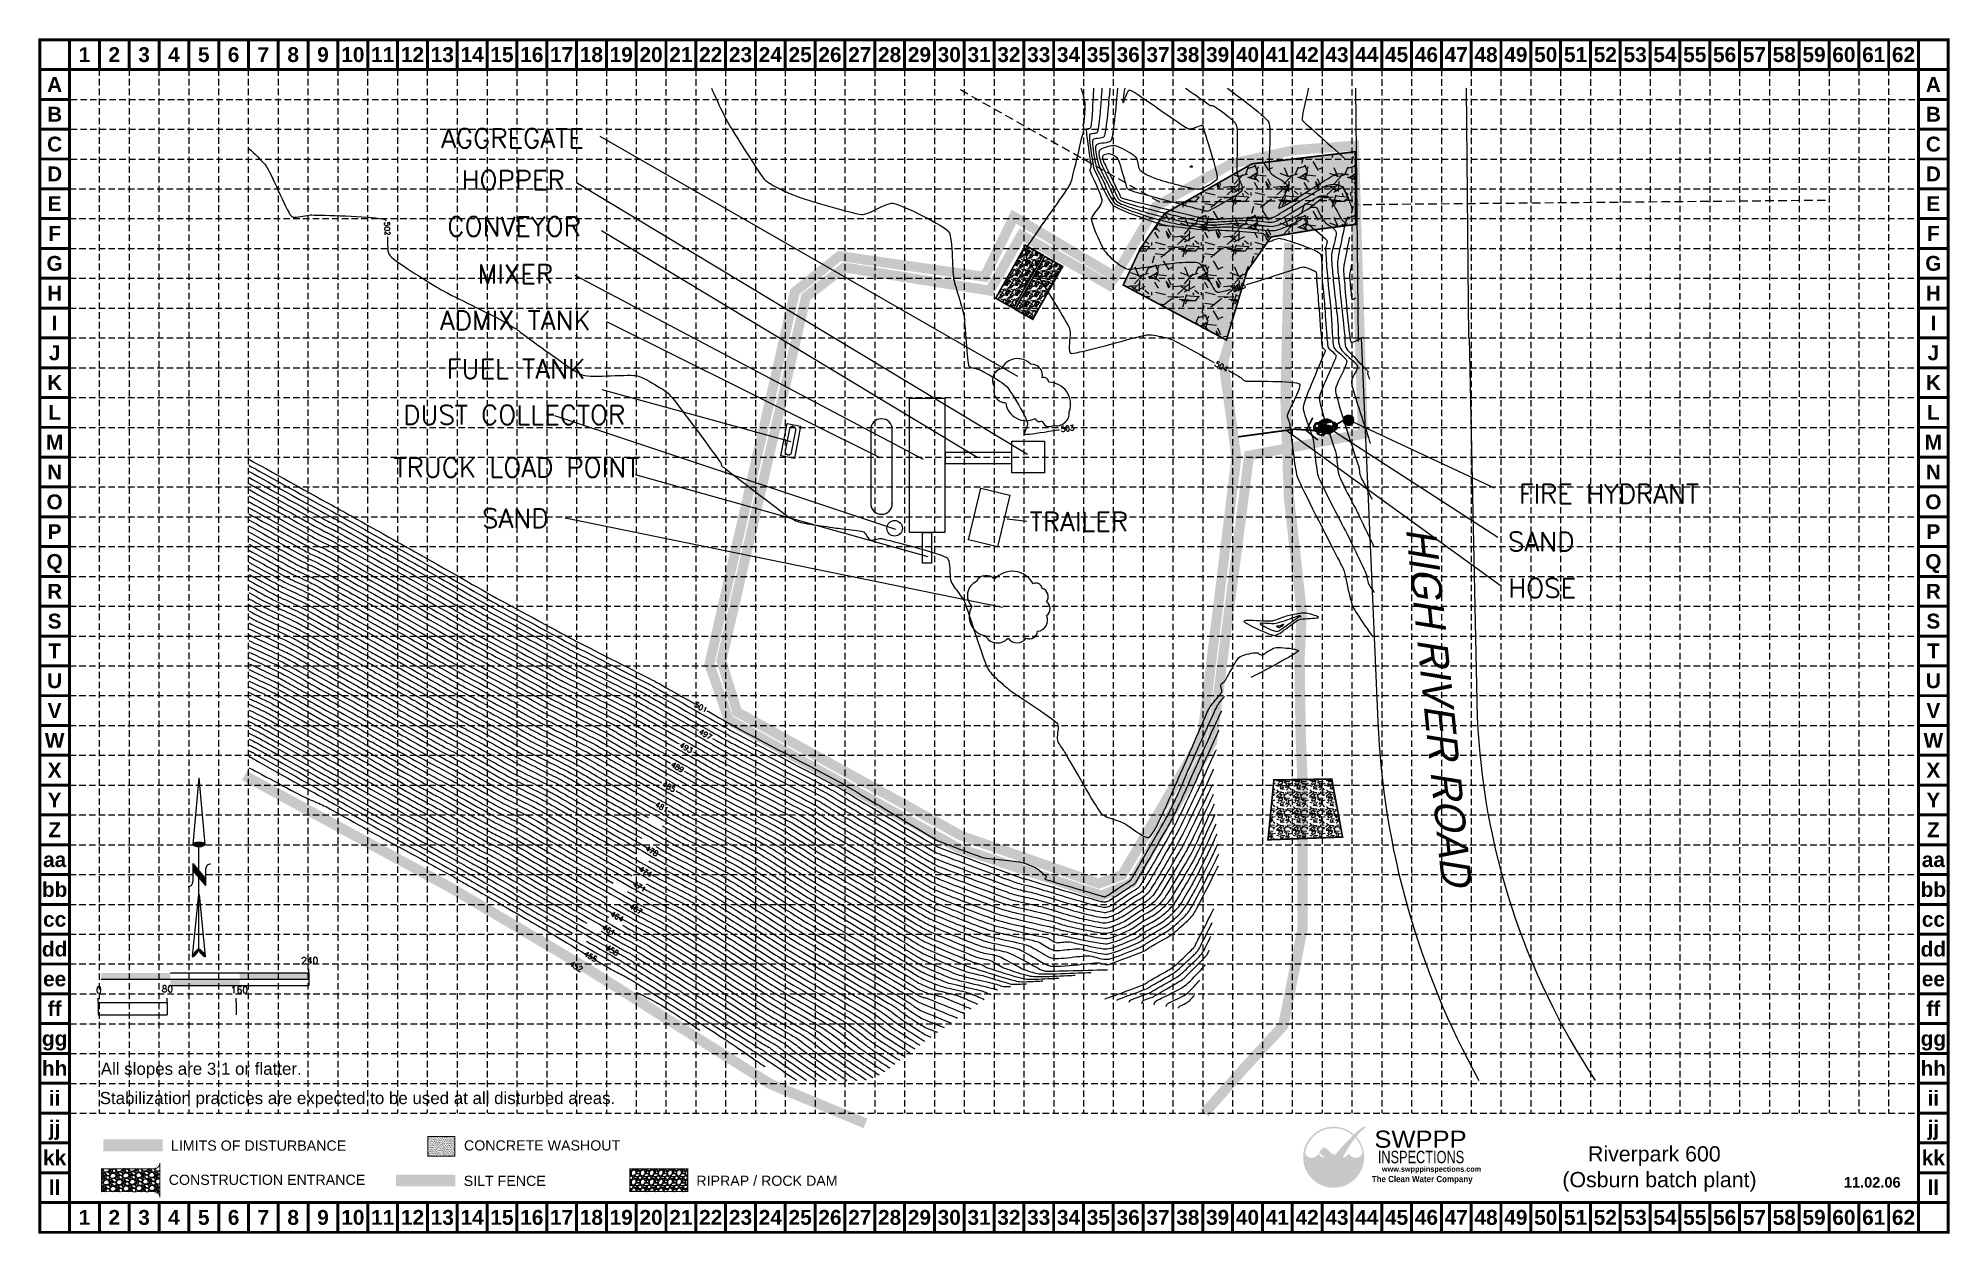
# Model space of a CAD drawing. Header units: feet. Extents: x 2414608 to 4831854, y 6980761 to 13962729.
# Drawn here: x 2414608 to 2416819, y 6980761 to 6982144 of the extents above; entities outside this region: 1.
import ezdxf
from ezdxf.enums import TextEntityAlignment as Align

# ---------------------------------------------------------------- set-up
doc = ezdxf.new("R2010")
doc.units = ezdxf.units.FT
doc.header["$LTSCALE"] = 40
doc.header["$MEASUREMENT"] = 0
for name, pattern in [('ACAD_ISO02W100', [15, 12, -3]), ('DASHED2', [0.375, 0.25, -0.125]), ('HIDDEN', [0.375, 0.25, -0.125]), ('PL', [1.25, 0.625, -0.125, 0.125, -0.125, 0.125, -0.125])]:
    doc.linetypes.add(name, pattern=pattern)
doc.layers.get('0').update_dxf_attribs({"linetype": 'CONTINUOUS'})
for name, color, linetype in [('BASE', 7, 'CONTINUOUS'), ('BATCH PLANT', 250, 'CONTINUOUS'), ('CONSTRUCTION ENTRANCE', 130, 'CONTINUOUS'), ('E-CNTR-1', 11, 'CONTINUOUS'), ('E-CNTR-5', 13, 'CONTINUOUS'), ('esmt', 2, 'DASHED2'), ('GRID', 254, 'HIDDEN'), ('LEGEND', 7, 'CONTINUOUS'), ('LIMITS OF DISTURBANCE', 1, 'DASHED2'), ('LOGO', 7, 'CONTINUOUS'), ('lot-t', 4, 'CONTINUOUS'), ('NARROW', 7, 'CONTINUOUS'), ('PL', 7, 'CONTINUOUS'), ('PL-OFF', 3, 'PL'), ('PL-T', 5, 'CONTINUOUS'), ('ROCK DAM', 1, 'CONTINUOUS'), ('SILT FENCE', 200, 'CONTINUOUS'), ('WASHOUT', 20, 'CONTINUOUS'), ('WATER', 5, 'CONTINUOUS')]:
    doc.layers.add(name, color=color, linetype=linetype)
doc.styles.add('L120', font='simplex.shx', dxfattribs={"height": 4.8})
doc.styles.add("L200'", font='ARIAL.TTF', dxfattribs={"height": 0.001969})
doc.styles.add('l80', font='simplex.shx', dxfattribs={"height": 3.2})
doc.styles.add('LOGO', font='', dxfattribs={"height": 25})
doc.styles.add('LOGO1', font='Rockeb.TTF', dxfattribs={"height": 25})
doc.styles.get("Standard").update_dxf_attribs({"font": 'ARIALBD.TTF', "width": 2})
doc.styles.add('U300', font='UNIV.SHX', dxfattribs={"oblique": 15, "height": 12})
doc.styles.get('LOGO').set_extended_font_data('Rockwell', bold=True)
pattern_1 = [(228.0128, (-2222763.5333, -6422397.1106), (-460.7998981723, -518.4000772766), [7.7492736, -767.1794688]), (184.9697, (-2222768.7173, -6422402.8706), (691.2000605674, 57.5994992836), [13.2979968, -1316.50128]), (132.5104, (-2222781.9653, -6422404.0226), (575.9994653768, -633.600499615), [9.3765888, -928.2834432]), (267.2737, (-2222804.4293, -6422418.4226), (57.5997706211, 1152.00001699047), [12.1097088, -1198.8609408]), (292.8337, (-2222805.0053, -6422430.5186), (-288.0005705532, 691.1997933184), [11.874528, -1175.5798848]), (357.2737, (-2222800.3973, -6422441.4626), (-1152.00001699047, 57.5997706211), [12.1097088, -1198.8609408]), (37.6942, (-2222788.3013, -6422442.0386), (-748.8004231076, -575.99944733725), [16.0144704, -1585.4313024]), (72.2553, (-2222775.6293, -6422432.2466), (403.20061993183, 1267.19978291938), [15.1193088, -1496.8120896]), (121.4296, (-2222771.0213, -6422417.8466), (-460.80047428856, 748.79971410197), [12.15072, -1202.9226048]), (175.2364, (-2222777.3573, -6422407.4786), (633.600054508, -57.5995122813), [13.8719232, -679.7239488]), (222.3974, (-2222791.1813, -6422406.3266), (-691.20042342182, -633.59954392401), [17.9394048, -1776.0024]), (138.8141, (-2222747.4053, -6422418.9986), (-403.200169736, 345.5998452485), [6.1229376, -606.1734144]), (171.4692, (-2222752.0133, -6422414.9666), (748.79990120535, -115.2004556183), [11.6488512, -1153.2390336]), (225, (-2222763.533, -6422413.24), (-6e-15, -57.60001782), [8.1458496, -73.3128192]), (203.1986, (-2222767.565, -6422406.3266), (287.9999844864, 115.2000763353), [4.3867008, -434.281824]), (291.8014, (-2222771.597, -6422408.055), (-57.599994845, 172.8000157254), [6.2036928, -303.9818112]), (30.9638, (-2222769.293, -6422413.815), (172.799886084, 115.200143052), [10.0759104, -325.7869248]), (161.5651, (-2222760.653, -6422408.63), (115.200025033, -57.599908026), [7.2858816, -174.8613312]), (16.3895, (-2222805.0053, -6422408.0546), (576.0001266285, 172.7995800855), [10.20672, -1010.467872]), (70.3462, (-2222795.2133, -6422405.1746), (-230.3997262486, -633.6001230109), [8.5628736, -847.7227008]), (293.1986, (-2222760.653, -6422397.1106), (-115.2000763353, 287.9999844864), [8.773344, -429.8951808]), (343.6105, (-2222757.1973, -6422405.1746), (-576.0001266285, 172.7995800855), [10.20672, -1010.467872]), (339.444, (-2222805.005, -6422443.7666), (-288.0001062456, 115.199769394), [9.842688, -482.2919424]), (294.7751, (-2222795.7893, -6422447.2226), (-287.9995501005, 633.6001970979), [8.2470528, -816.4594368]), (66.8014, (-2222760.077, -6422454.7106), (115.2000763353, 287.9999844864), [8.773344, -429.8951808]), (17.354, (-2222756.6213, -6422446.6466), (-748.8001163, -230.3996833301), [9.6555456, -955.8964224]), (69.444, (-2222788.301, -6422454.7106), (-115.199769394, -288.0001062456), [4.921344, -487.2132864]), (101.3099, (-2222763.533, -6422454.71), (-57.5998636125, 230.4000433285), [2.937024, -290.7664704]), (165.9638, (-2222764.109, -6422451.83), (172.800031449, -57.599888104), [11.874528, -225.61632]), (186.009, (-2222775.6293, -6422448.9506), (575.9999856522, 57.59996068695), [11.00448, -1089.4419648]), (303.6901, (-2222769.293, -6422418.999), (-57.600076868, 115.199974528), [8.3071872, -199.3725504]), (353.1572, (-2222764.6853, -6422425.9106), (979.19996345156, -115.20046068047), [14.5033344, -1435.8276288]), (60.9454, (-2222750.285, -6422427.6386), (-230.4000015667, -403.2000221512), [5.9302656, -587.0980224]), (90, (-2222747.405, -6422422.455), (-57.6, 57.6), [3.456, -54.144]), (120.2564, (-2222776.7813, -6422447.2226), (230.3997054798, -403.2001414572), [8.0020224, -792.202752]), (48.0128, (-2222780.8133, -6422440.3106), (460.7998981723, 518.4000772766), [15.4985472, -759.4301952]), (0, (-2222770.445, -6422428.79), (57.6, 57.6), [14.976, -42.624]), (325.3048, (-2222755.4693, -6422428.7906), (-575.9996693177, 403.2004959126), [9.1073664, -901.6285824]), (254.0546, (-2222747.981, -6422433.9746), (-57.5999936235, -230.400007295), [8.3866752, -410.9476608]), (207.646, (-2222750.2853, -6422442.0386), (-1094.39975849354, -576.00044427854), [13.654944, -1351.8417024]), (175.4261, (-2222762.3813, -6422448.3746), (-748.80003215878, 57.59970054688), [14.4460224, -1430.1546624])]
pattern_2 = [(228.0128, (-2222796.7109, -6422443.1906), (-92.15997963446, -103.680015455315), [1.54985472, -153.43589376]), (184.9697, (-2222797.74767, -6422444.34256), (138.240012113483, 11.519899856721), [2.65959936, -263.300256]), (132.5104, (-2222800.3973, -6422444.57296), (115.199893075355, -126.720099922996), [1.87531776, -185.65668864]), (267.2737, (-2222804.89007, -6422447.45296), (11.519954124217, 230.400003398094), [2.42194176, -239.77218816]), (292.8337, (-2222805.0053, -6422449.87216), (-57.600114110636, 138.23995866368), [2.3749056, -235.11597696]), (357.2737, (-2222804.08367, -6422452.06096), (-230.400003398094, 11.519954124217), [2.42194176, -239.77218816]), (37.6942, (-2222801.66447, -6422452.17616), (-149.760084621519, -115.199889467449), [3.20289408, -317.08626048]), (72.2553, (-2222799.13007, -6422450.21776), (80.640123986366, 253.439956583875), [3.02386176, -299.36241792]), (121.4296, (-2222798.20847, -6422447.33776), (-92.160094857712, 149.759942820394), [2.430144, -240.58452096]), (175.2364, (-2222799.4757, -6422445.2642), (126.7200109016, -11.51990245626), [2.77438464, -135.94478976]), (222.3974, (-2222802.24047, -6422445.03376), (-138.240084684364, -126.719908784803), [3.58788096, -355.20048]), (138.8141, (-2222793.4853, -6422447.5682), (-80.6400339472, 69.11996904971), [1.22458752, -121.23468288]), (171.4692, (-2222794.4069, -6422446.76176), (149.75998024107, -23.040091123658), [2.32977024, -230.64780672]), (225, (-2222796.711, -6422446.416), (-1e-15, -11.520003565), [1.62916992, -14.66256384]), (203.1986, (-2222797.5173, -6422445.0338), (57.59999689728, 23.04001526705), [0.87734016, -86.8563648]), (291.8014, (-2222798.3237, -6422445.3794), (-11.51999896897, 34.5600031451), [1.24073856, -60.79636224]), (30.9638, (-2222797.8629, -6422446.5314), (34.55997721676, 23.0400286104), [2.01518208, -65.15738496]), (161.5651, (-2222796.135, -6422445.4946), (23.0400050065, -11.5199816051), [1.45717632, -34.97226624]), (16.3895, (-2222805.0053, -6422445.37936), (115.200025325706, 34.559916017103), [2.041344, -202.0935744]), (70.3462, (-2222803.0469, -6422444.80336), (-46.079945249723, -126.720024602184), [1.71257472, -169.54454016]), (293.1986, (-2222796.1349, -6422443.1906), (-23.04001526705, 57.59999689728), [1.7546688, -85.97903616]), (343.6105, (-2222795.4437, -6422444.80336), (-115.200025325706, 34.559916017103), [2.041344, -202.0935744]), (339.444, (-2222805.0053, -6422452.5218), (-57.60002124913, 23.03995387878), [1.9685376, -96.45838848]), (294.7751, (-2222803.1621, -6422453.21296), (-57.599910020104, 126.720039419587), [1.64941056, -163.29188736]), (66.8014, (-2222796.0197, -6422454.7106), (23.04001526705, 57.59999689728), [1.7546688, -85.97903616]), (17.354, (-2222795.3285, -6422453.09776), (-149.760023259996, -46.079936666025), [1.93110912, -191.17928448]), (69.444, (-2222801.6645, -6422454.7106), (-23.03995387878, -57.60002124913), [0.9842688, -97.44265728]), (101.3099, (-2222796.7109, -6422454.7106), (-11.5199727225, 46.0800086657), [0.5874048, -58.15329408]), (165.9638, (-2222796.826, -6422454.1346), (34.5600062898, -11.5199776208), [2.3749056, -45.123264]), (186.009, (-2222799.1301, -6422453.55856), (115.199997130438, 11.51999213739), [2.200896, -217.88839296]), (303.6901, (-2222797.863, -6422447.568), (-11.5200153735, 23.0399949055), [1.66143744, -39.87451008]), (353.1572, (-2222796.94127, -6422448.95056), (195.839992690313, -23.040092136093), [2.90066688, -287.16552576]), (60.9454, (-2222794.0613, -6422449.2962), (-46.08000031334, -80.64000443024), [1.18605312, -117.41960448]), (90, (-2222793.485, -6422448.259), (-11.52, 11.52), [0.6912, -10.8288]), (120.2564, (-2222799.3605, -6422453.21296), (46.079941095967, -80.640028291447), [1.60040448, -158.4405504]), (48.0128, (-2222800.1669, -6422451.8306), (92.15997963446, 103.680015455315), [3.09970944, -151.88603904]), (0, (-2222798.093, -6422449.527), (11.52, 11.52), [2.9952, -8.5248]), (325.3048, (-2222795.0981, -6422449.52656), (-115.199933863536, 80.640099182528), [1.82147328, -180.32571648]), (254.0546, (-2222793.6005, -6422450.5634), (-11.5199987247, -46.08000145903), [1.67733504, -82.18953216]), (207.646, (-2222794.06127, -6422452.17616), (-218.879951698709, -115.200088855709), [2.7309888, -270.36834048]), (175.4261, (-2222796.48047, -6422453.44336), (-149.760006431756, 11.519940109376), [2.88920448, -286.03093248])]
pattern_3 = [(0, (-2222805.00527, -6422454.71056), (0.96, 0.24), [3.84, -1.92]), (90, (-2222805.00527, -6422454.71056), (-0.24, -0.96), [3.84, -1.92])]

msp = doc.modelspace()

# ---------------------------------------------------------------- texts
at = {"color": 7, "style": 'L120'}
for s, p in [('240', (2414912.2, 6981072.9)), ('0', (2414675, 6981038.9)), ('80', (2414750.9, 6981040.1)), ('160', (2414830.9, 6981038.9))]:
    msp.add_text(s, height=7.68, dxfattribs=at).set_placement(p)
at = {"layer": 'BASE'}
for s, height, p in [('1', 17.2, (2414661.5, 6982125.1)), ('2', 17.2, (2414696, 6982125.1)), ('3', 17.2, (2414730.5, 6982125.1)), ('4', 17.2, (2414765, 6982125.1)), ('5', 17.2, (2414799.5, 6982125.1)), ('6', 17.2, (2414834, 6982125.1)), ('7', 17.2, (2414868.5, 6982125.1)), ('8', 17.2, (2414903, 6982125.1)), ('9', 17.2, (2414937.5, 6982125.1)), ('10', 17.25, (2414972, 6982125.1)), ('11', 17.25, (2415006.5, 6982125.1)), ('12', 17.25, (2415041, 6982125.1)), ('13', 17.25, (2415075.5, 6982125.1)), ('14', 17.25, (2415110, 6982125.1)), ('15', 17.25, (2415144.5, 6982125.1)), ('16', 17.25, (2415179, 6982125.1)), ('17', 17.25, (2415213.5, 6982125.1)), ('18', 17.25, (2415248, 6982125.1)), ('19', 17.25, (2415282.5, 6982125.1)), ('20', 17.25, (2415317, 6982125.1)), ('21', 17.25, (2415351.5, 6982125.1)), ('22', 17.25, (2415386, 6982125.1)), ('23', 17.25, (2415420.5, 6982125.1)), ('24', 17.25, (2415455, 6982125.1)), ('25', 17.25, (2415489.5, 6982125.1)), ('26', 17.25, (2415524, 6982125.1)), ('27', 17.25, (2415558.5, 6982125.1)), ('28', 17.25, (2415593, 6982125.1)), ('29', 17.25, (2415627.5, 6982125.1)), ('30', 17.25, (2415662, 6982125.1)), ('31', 17.25, (2415696.5, 6982125.1)), ('32', 17.25, (2415731, 6982125.1)), ('33', 17.25, (2415765.5, 6982125.1)), ('34', 17.25, (2415800, 6982125.1)), ('35', 17.25, (2415834.5, 6982125.1)), ('36', 17.25, (2415869, 6982125.1)), ('37', 17.25, (2415903.5, 6982125.1)), ('38', 17.25, (2415938, 6982125.1)), ('39', 17.25, (2415972.5, 6982125.1)), ('40', 17.25, (2416007, 6982125.1)), ('41', 17.25, (2416041.5, 6982125.1)), ('42', 17.25, (2416076, 6982125.1)), ('43', 17.25, (2416110.5, 6982125.1)), ('44', 17.25, (2416145, 6982125.1)), ('45', 17.25, (2416179.5, 6982125.1)), ('46', 17.25, (2416214, 6982125.1)), ('47', 17.25, (2416248.5, 6982125.1)), ('48', 17.25, (2416283, 6982125.1)), ('49', 17.25, (2416317.5, 6982125.1)), ('50', 17.25, (2416352, 6982125.1)), ('51', 17.25, (2416386.5, 6982125.1)), ('52', 17.25, (2416421, 6982125.1)), ('53', 17.25, (2416455.5, 6982125.1)), ('54', 17.25, (2416490, 6982125.1)), ('55', 17.25, (2416524.5, 6982125.1)), ('56', 17.25, (2416559, 6982125.1)), ('57', 17.25, (2416593.5, 6982125.1)), ('58', 17.25, (2416628, 6982125.1)), ('59', 17.25, (2416662.5, 6982125.1)), ('60', 17.25, (2416697, 6982125.1)), ('61', 17.25, (2416731.5, 6982125.1)), ('62', 17.25, (2416766, 6982125.1)), ('A', 17.2, (2414627, 6982090.6)), ('A', 17.2, (2416800.5, 6982090.6)), ('B', 17.2, (2414627, 6982056.1)), ('B', 17.2, (2416800.5, 6982056.1)), ('C', 17.2, (2414627, 6982021.6)), ('C', 17.2, (2416800.5, 6982021.6)), ('D', 17.2, (2414627, 6981987.1)), ('D', 17.2, (2416800.5, 6981987.1)), ('E', 17.2, (2414627, 6981952.6)), ('E', 17.2, (2416800.5, 6981952.6)), ('F', 17.2, (2414627, 6981918.1)), ('F', 17.2, (2416800.5, 6981918.1)), ('G', 17.2, (2414627, 6981883.6)), ('G', 17.2, (2416800.5, 6981883.6)), ('H', 17.2, (2414627, 6981849.1)), ('H', 17.2, (2416800.5, 6981849.1)), ('I', 17.2, (2414627, 6981814.6)), ('I', 17.2, (2416800.5, 6981814.6)), ('J', 17.2, (2414627, 6981780.1)), ('J', 17.2, (2416800.5, 6981780.1)), ('K', 17.2, (2414627, 6981745.6)), ('K', 17.2, (2416800.5, 6981745.6)), ('L', 17.2, (2414627, 6981711.1)), ('L', 17.2, (2416800.5, 6981711.1)), ('M', 17.2, (2414627, 6981676.6)), ('M', 17.2, (2416800.5, 6981676.6)), ('N', 17.2, (2414627, 6981642.1)), ('N', 17.2, (2416800.5, 6981642.1)), ('O', 17.2, (2414627, 6981607.6)), ('O', 17.2, (2416800.5, 6981607.6)), ('P', 17.2, (2414627, 6981573.1)), ('P', 17.2, (2416800.5, 6981573.1)), ('Q', 17.2, (2414627, 6981538.6)), ('Q', 17.2, (2416800.5, 6981538.6)), ('R', 17.2, (2414627, 6981504.1)), ('R', 17.2, (2416800.5, 6981504.1)), ('S', 17.2, (2414627, 6981469.6)), ('S', 17.2, (2416800.5, 6981469.6)), ('T', 17.2, (2414627, 6981435.1)), ('T', 17.2, (2416800.5, 6981435.1)), ('U', 17.2, (2414627, 6981400.6)), ('U', 17.2, (2416800.5, 6981400.6)), ('V', 17.2, (2414627, 6981366.1)), ('V', 17.2, (2416800.5, 6981366.1)), ('W', 17.2, (2414627, 6981331.6)), ('W', 17.2, (2416800.5, 6981331.6)), ('X', 17.2, (2414627, 6981297.1)), ('X', 17.2, (2416800.5, 6981297.1)), ('Y', 17.2, (2414627, 6981262.6)), ('Y', 17.2, (2416800.5, 6981262.6)), ('Z', 17.2, (2414627, 6981228.1)), ('Z', 17.2, (2416800.5, 6981228.1)), ('aa', 17.25, (2414627, 6981193.6)), ('aa', 17.25, (2416800.5, 6981193.6)), ('bb', 17.25, (2414627, 6981159.1)), ('bb', 17.25, (2416800.5, 6981159.1)), ('cc', 17.25, (2414627, 6981124.6)), ('cc', 17.25, (2416800.5, 6981124.6)), ('dd', 17.25, (2414627, 6981090.1)), ('dd', 17.25, (2416800.5, 6981090.1)), ('ee', 17.25, (2414627, 6981055.6)), ('ee', 17.25, (2416800.5, 6981055.6)), ('ff', 17.25, (2414627, 6981021.1)), ('ff', 17.25, (2416800.5, 6981021.1)), ('gg', 17.25, (2414627, 6980986.6)), ('gg', 17.25, (2416800.5, 6980986.6)), ('hh', 17.25, (2414627, 6980952.1)), ('hh', 17.25, (2416800.5, 6980952.1)), ('ii', 17.25, (2414627, 6980917.6)), ('ii', 17.25, (2416800.5, 6980917.6)), ('jj', 17.25, (2414627, 6980883.1)), ('jj', 17.25, (2416800.5, 6980883.1)), ('kk', 17.25, (2414627, 6980848.6)), ('kk', 17.25, (2416800.5, 6980848.6)), ('ll', 17.25, (2414627, 6980814.1)), ('ll', 17.25, (2416800.5, 6980814.1)), ('1', 17.2, (2414661.5, 6980779.6)), ('2', 17.2, (2414696, 6980779.6)), ('3', 17.2, (2414730.5, 6980779.6)), ('4', 17.2, (2414765, 6980779.6)), ('5', 17.2, (2414799.5, 6980779.6)), ('6', 17.2, (2414834, 6980779.6)), ('7', 17.2, (2414868.5, 6980779.6)), ('8', 17.2, (2414903, 6980779.6)), ('9', 17.2, (2414937.5, 6980779.6)), ('10', 17.25, (2414972, 6980779.6)), ('11', 17.25, (2415006.5, 6980779.6)), ('12', 17.25, (2415041, 6980779.6)), ('13', 17.25, (2415075.5, 6980779.6)), ('14', 17.25, (2415110, 6980779.6)), ('15', 17.25, (2415144.5, 6980779.6)), ('16', 17.25, (2415179, 6980779.6)), ('17', 17.25, (2415213.5, 6980779.6)), ('18', 17.25, (2415248, 6980779.6)), ('19', 17.25, (2415282.5, 6980779.6)), ('20', 17.25, (2415317, 6980779.6)), ('21', 17.25, (2415351.5, 6980779.6)), ('22', 17.25, (2415386, 6980779.6)), ('23', 17.25, (2415420.5, 6980779.6)), ('24', 17.25, (2415455, 6980779.6)), ('25', 17.25, (2415489.5, 6980779.6)), ('26', 17.25, (2415524, 6980779.6)), ('27', 17.25, (2415558.5, 6980779.6)), ('28', 17.25, (2415593, 6980779.6)), ('29', 17.25, (2415627.5, 6980779.6)), ('30', 17.25, (2415662, 6980779.6)), ('31', 17.25, (2415696.5, 6980779.6)), ('32', 17.25, (2415731, 6980779.6)), ('33', 17.25, (2415765.5, 6980779.6)), ('34', 17.25, (2415800, 6980779.6)), ('35', 17.25, (2415834.5, 6980779.6)), ('36', 17.25, (2415869, 6980779.6)), ('37', 17.25, (2415903.5, 6980779.6)), ('38', 17.25, (2415938, 6980779.6)), ('39', 17.25, (2415972.5, 6980779.6)), ('40', 17.25, (2416007, 6980779.6)), ('41', 17.25, (2416041.5, 6980779.6)), ('42', 17.25, (2416076, 6980779.6)), ('43', 17.25, (2416110.5, 6980779.6)), ('44', 17.25, (2416145, 6980779.6)), ('45', 17.25, (2416179.5, 6980779.6)), ('46', 17.25, (2416214, 6980779.6)), ('47', 17.25, (2416248.5, 6980779.6)), ('48', 17.25, (2416283, 6980779.6)), ('49', 17.25, (2416317.5, 6980779.6)), ('50', 17.25, (2416352, 6980779.6)), ('51', 17.25, (2416386.5, 6980779.6)), ('52', 17.25, (2416421, 6980779.6)), ('53', 17.25, (2416455.5, 6980779.6)), ('54', 17.25, (2416490, 6980779.6)), ('55', 17.25, (2416524.5, 6980779.6)), ('56', 17.25, (2416559, 6980779.6)), ('57', 17.25, (2416593.5, 6980779.6)), ('58', 17.25, (2416628, 6980779.6)), ('59', 17.25, (2416662.5, 6980779.6)), ('60', 17.25, (2416697, 6980779.6)), ('61', 17.25, (2416731.5, 6980779.6)), ('62', 17.25, (2416766, 6980779.6))]:
    msp.add_text(s, height=height, dxfattribs=at).set_placement(p, align=Align.MIDDLE_CENTER)
at = {"layer": 'BASE', "color": 7, "style": "L200'"}
for s, p in [('All slopes are 3:1 or flatter.', (2414680.4, 6980944.6)), ('Stabilization practices are expected to be used at all disturbed areas.', (2414679.2, 6980910.7))]:
    msp.add_text(s, height=13.991, dxfattribs=at).set_placement(p)
at = {"layer": 'BASE'}
msp.add_text('11.02.06', height=12.07, dxfattribs=at).set_placement((2416729.8, 6980814.1), align=Align.CENTER)
at = {"layer": 'BATCH PLANT', "color": 7, "style": 'L120'}
for s, height, p in [('FIRE HYDRANT', 22.118, (2416425.1, 6981605.8)), ('SAND', 22.12, (2416346.7, 6981550.5)), ('HOSE', 22.12, (2416347.9, 6981496.8))]:
    msp.add_text(s, height=height, dxfattribs=at).set_placement(p, align=Align.CENTER)
at = {"layer": 'E-CNTR-1', "color": 43, "char_height": 6.14, "attachment_point": 5, "style": 'l80'}
for s, insert, rotation in [('{502}', (2415011.8, 6981923.6, 963.8), 272.0548), ('{504}', (2415976.9, 6981764.2, 967.7), 330.6304), ('{503}', (2415798.8, 6981692.5, 965.8), 8.1692), ('{501}', (2415374.6, 6981369.8, 961.9), 330.4023), ('{493}', (2415357.6, 6981323, 946.6), 330.4135), ('{497}', (2415379.9, 6981338.5, 954.2), 330.4072), ('{489}', (2415347.5, 6981300.5, 938.9), 330.4179), ('{481}', (2415329.2, 6981254.4, 923.5), 330.1468), ('{478}', (2415317.9, 6981203.5, 917.8), 330.1394), ('{474}', (2415310.5, 6981179.5, 910.1), 330.1894), ('{471}', (2415303.5, 6981162.3, 904.3), 330.2116), ('{464}', (2415277.6, 6981127.6, 890.9), 330.2408), ('{467}', (2415299.4, 6981136.3, 896.6), 330.2926), ('{461}', (2415267.9, 6981111.9, 885.1), 330.2509), ('{458}', (2415272.1, 6981088.4, 879.4), 330.3038), ('{452}', (2415230.4, 6981069.8, 867.8), 330.2854)]:
    msp.add_mtext(s, dxfattribs=dict(at, insert=insert, rotation=rotation))
at = {"layer": 'E-CNTR-5', "color": 7, "char_height": 6.14, "attachment_point": 5, "style": 'l80'}
for s, insert, rotation in [('{505}', (2415997, 6981856.1, 969.6), 16.5638), ('{485}', (2415337.7, 6981277.8, 931.2), 330.4139), ('{455}', (2415247.1, 6981081.4, 873.6), 330.2772)]:
    msp.add_mtext(s, dxfattribs=dict(at, insert=insert, rotation=rotation))
at = {"layer": 'LEGEND', "style": "L200'"}
for s, height, p in [('LIMITS OF DISTURBANCE', 11.764, (2414761.6, 6980856.8)), ('CONCRETE WASHOUT', 11.764, (2415100.6, 6980857)), ('Riverpark 600', 17.646, (2416401, 6980844.3)), ('CONSTRUCTION ENTRANCE', 11.764, (2414759, 6980817.2)), ('SILT FENCE', 11.76, (2415100.3, 6980816)), ('RIPRAP / ROCK DAM', 11.764, (2415369.4, 6980816.1)), ('(Osburn batch plant)', 17.646, (2416371.3, 6980814.5))]:
    msp.add_text(s, height=height, dxfattribs=at).set_placement(p)
at = {"layer": 'lot-t', "color": 7, "style": 'L120'}
for s, height, p in [('AGGREGATE', 22.12, (2415156.6, 6982017.2)), ('HOPPER', 22.12, (2415157.4, 6981968.9)), ('CONVEYOR', 22.12, (2415158.6, 6981915.2)), ('MIXER', 22.12, (2415159.9, 6981860.2)), ('ADMIX TANK', 22.12, (2415159.9, 6981806.5)), ('FUEL TANK', 22.12, (2415160.7, 6981750.5)), ('DUST COLLECTOR', 22.118, (2415158.7, 6981697.1)), ('TRUCK LOAD POINT', 22.118, (2415161.2, 6981636.3)), ('SAND', 22.12, (2415159.9, 6981577.5)), ('TRAILER', 22.12, (2415811.9, 6981573.6))]:
    msp.add_text(s, height=height, dxfattribs=at).set_placement(p, align=Align.CENTER)
at = {"layer": 'PL-T', "color": 7, "style": 'U300', "oblique": 15}
msp.add_text('HIGH RIVER ROAD', height=34.56, rotation=275.7576, dxfattribs=at).set_placement((2416190.3, 6981576.5))

# ---------------------------------------------------------------- blocks, each defined once
blk = doc.blocks.new('A$C2CE27EB8')
at = {"layer": 'LOGO'}
h = blk.add_hatch(color=170, dxfattribs=at)
h.paths.add_polyline_path([(95.2, 59.8), (94.1, 61), (93.2, 62), (92.5, 62.9), (91.7, 64.1), (90.9, 65.6), (90.2, 66.9), (89.7, 67.9), (89.2, 68.9), (88.7, 70), (88.3, 71), (87.6, 72.6), (86.9, 74.4), (86.3, 75.8), (86, 76.7), (85.7, 77.6), (85.3, 78.5), (85, 79.4), (84.6, 80.3), (84.3, 81.3), (83.9, 82.3), (83.4, 83.3), (83, 84.3), (82.5, 85.3), (82, 86.4), (81.5, 87.4), (80.9, 88.5), (80.3, 89.5), (79.7, 90.5), (79.1, 91.6), (78.5, 92.6), (77.8, 93.5), (77.2, 94.5), (76.6, 95.4), (75.9, 96.2), (75.3, 97.1), (74.7, 97.8), (74, 98.6), (73.4, 99.3), (72.8, 100), (72.2, 100.6), (70.5, 100.6), (68.5, 100.8), (66.9, 101.1), (65.8, 101.3), (64.7, 101.6), (63.6, 102), (62.1, 102.6), (60.1, 103.7), (58.3, 104.9), (56.6, 106.2), (55.2, 107.6), (54, 109), (52.9, 110.3), (52.1, 111.5), (51.4, 112.5), (51, 112.9), (50.7, 113.4), (50.4, 113.7), (50.2, 114), (50, 114.2), (49.8, 114.4), (49.7, 114.4), (49.5, 114.4), (49.4, 114.3), (49.3, 114.2), (49.2, 114), (49.1, 113.7), (49, 113.4), (48.8, 112.6), (48.4, 111.4), (47.8, 110.2), (47.3, 109.2), (46.6, 108.1), (45.7, 107.1), (44.8, 106.1), (43.7, 105.1), (42.5, 104.1), (41.2, 103.3), (39.8, 102.5), (38.4, 101.8), (36.9, 101.2), (35.3, 100.8), (33.7, 100.4), (31.8, 100.1), (29.8, 100), (27.8, 99.9), (25.7, 99.9), (23.8, 100.1), (22, 100.4), (20.3, 100.8), (18.7, 101.4), (17.1, 102.1), (15.5, 103.1), (13.9, 104.2), (12.3, 105.4), (11.2, 106.5), (10.5, 107.3), (9.8, 108.2), (9.1, 109.1), (8.4, 110.2), (7.8, 111.4), (7.1, 112.8), (6.5, 114.4), (5.9, 116.3, -0.595729), (166.6, 175.1), (167.9, 176.4), (169, 177.5), (170, 178.6, 37.93689), (177.7, 171), (177.3, 170.5), (176.4, 169.4), (175.5, 168.3), (174.6, 167.2, -0.146449), (198.4, 116.7), (198, 115.7), (197.6, 114.8), (197.3, 114), (197, 113.2), (196.5, 111.9), (196, 110.7), (195.4, 109.5), (194.7, 108.5), (193.9, 107.5), (193.1, 106.6), (192.2, 105.7), (191.2, 104.9), (190.1, 104.1), (189, 103.3), (187.8, 102.7), (186.6, 102.1), (185.4, 101.5), (184.1, 101.1), (182.7, 100.7), (181.4, 100.4), (179.9, 100.1), (178.5, 99.9), (177, 99.8), (175.5, 99.8), (174, 99.8), (172.5, 99.9), (170.8, 100.2), (169.2, 100.5), (167.5, 100.9), (165.9, 101.5), (164.4, 102.2), (162.9, 103), (161.5, 103.9), (160.2, 105), (158.9, 106.2), (157.7, 107.4), (156.5, 108.8), (155.6, 110.1), (154.8, 111.2), (154.3, 112.1), (154, 112.6), (153.7, 113.1), (153.5, 113.5), (153.3, 113.8), (153.1, 114), (152.9, 114.1), (152.8, 114.1), (152.6, 114.1), (152.4, 114), (152.2, 113.8), (152.1, 113.6), (151.9, 113.3), (151.7, 113), (151.5, 112.7), (151.1, 111.9), (150.4, 110.8), (149.5, 109.6), (148.5, 108.5), (147.6, 107.6), (146.7, 106.7), (145.6, 105.9), (144.4, 105), (143.2, 104.2), (141.8, 103.4), (140.2, 102.5), (138.5, 101.7), (136.9, 101.2), (135.6, 100.9), (134.2, 100.6), (132.6, 100.3), (132.3, 99.4), (131.9, 98.4), (131.4, 97.3), (130.9, 96), (130.4, 94.6), (129.8, 93.1), (129.2, 91.6), (128.6, 89.9), (128, 88.2), (127.3, 86.5), (126.7, 84.8), (126.1, 83.1), (125.4, 81.4), (124.8, 79.7), (124.2, 78.1), (123.7, 76.6), (123.1, 75.1), (122.6, 73.7), (122.2, 72.5), (121.7, 71.3), (121.3, 70.3), (120.8, 68.8), (120, 67.2), (119.3, 65.7), (118.5, 64.4), (117.6, 63.3), (116.7, 62.2), (115.8, 61.2), (114.8, 60.3), (113.9, 59.5), (112.9, 58.7), (111.8, 58.1), (110.8, 57.5), (109.7, 57), (108.4, 56.5), (106.8, 56.1), (105.4, 55.9), (104.1, 55.9), (102.8, 56.1), (101.5, 56.4), (100, 56.9), (98.8, 57.4), (97.5, 58.1), (96.3, 58.8)])
h.paths.add_polyline_path([(103.2, 111.3), (101.2, 114.7), (100, 117.1), (99.4, 115.4), (97.5, 112.3), (96, 110.6), (96.2, 110.3), (96.5, 109.8), (96.7, 109.3), (97, 108.9), (97.3, 108.5), (97.5, 108.2), (97.7, 107.9), (97.9, 107.6), (98.2, 107.4), (98.4, 107.2), (98.6, 107.1), (98.8, 106.9), (99, 106.8), (99.2, 106.6), (99.4, 106.5), (99.6, 106.4), (99.8, 106.3), (100, 106.3), (100.2, 106.2), (100.5, 106.1), (100.7, 106.1), (100.9, 106), (101.1, 106), (101.3, 106), (101.5, 106), (101.8, 106), (102, 106), (102.2, 106), (102.4, 106), (102.6, 106), (102.8, 106.1), (102.9, 106.1), (103.1, 106.2), (103.3, 106.2), (103.5, 106.3), (103.7, 106.4), (103.9, 106.5), (104.1, 106.6), (104.2, 106.7), (104.4, 106.9), (104.6, 107), (104.8, 107.2), (105, 107.3), (105.2, 107.5), (105.4, 107.7), (105.6, 107.9), (105.9, 108.1), (106, 108.3), (104.6, 109.5)], flags=17)
blk.add_hatch(color=240, dxfattribs=at).paths.add_polyline_path([(187.7, 194.5), (189.8, 196.1), (191.5, 197.4), (193, 198.5), (194.3, 199.4), (195.4, 200.1), (196.2, 200.7), (197, 201.1), (197.6, 201.5), (198.2, 201.8), (198.7, 202.1), (199.2, 202.3), (199.7, 202.5), (200.1, 202.7), (200.4, 202.9), (200.8, 203), (201.1, 203.2), (201.5, 203.3), (201.8, 203.4), (202.1, 203.6), (202.5, 203.7), (202.8, 203.8), (203.1, 203.9), (203.4, 204.1), (203.7, 204.2), (203.9, 204.2), (204.2, 204.3), (204.4, 204.4), (204.7, 204.4), (204.9, 204.5), (205.1, 204.5), (205.3, 204.6), (205.5, 204.6), (205.7, 204.6), (205.9, 204.6), (206, 204.7), (206.2, 204.7), (206.4, 204.7), (206.6, 204.7), (206.7, 204.6), (206.9, 204.6), (207, 204.6), (207.1, 204.6), (207.2, 204.5), (207.4, 204.5), (207.5, 204.5), (207.6, 204.4), (207.6, 204.4), (207.7, 204.3), (207.8, 204.3), (207.9, 204.2), (207.9, 204.1), (208, 204.1), (208, 204), (208, 203.9), (208.1, 203.8), (208.1, 203.7), (208.1, 203.5), (208.1, 203.4), (208.1, 203.3), (208.1, 203.1), (208.1, 203), (208.1, 202.9), (208.1, 202.7), (208.1, 202.6), (208, 202.4), (208, 202.3), (207.9, 202.1), (207.8, 202), (207.7, 201.8), (207.6, 201.6), (207.5, 201.4), (207.4, 201.2), (207.2, 201), (207.1, 200.8), (206.9, 200.5), (206.7, 200.2), (206.5, 200), (206.3, 199.7), (206.1, 199.4), (205.8, 199.1), (205.5, 198.8), (205.2, 198.4), (204.9, 198.1), (204.5, 197.7), (204, 197.2), (203.4, 196.7), (202.8, 196.2), (202.1, 195.5), (201.2, 194.8), (200.3, 194), (199.3, 193.2), (198.3, 192.3), (197.2, 191.3), (196.1, 190.4), (195, 189.4), (194, 188.5), (192.9, 187.5), (192, 186.6), (191, 185.7), (190.1, 184.7), (189.1, 183.8), (188.2, 182.9), (187.3, 181.9), (186.4, 181), (185.5, 180), (184.6, 179), (183.7, 177.9), (182.7, 176.9), (181.8, 175.8), (180.9, 174.7), (180, 173.7), (179, 172.6), (178.2, 171.6), (177.3, 170.5), (176.4, 169.4), (175.5, 168.3), (174.6, 167.2), (173.7, 166), (172.7, 164.8), (171.7, 163.5), (170.6, 162.1), (169.6, 160.7), (168.5, 159.2), (167.3, 157.7), (166.2, 156.1), (165.1, 154.6), (164, 153), (162.9, 151.5), (161.8, 150), (160.8, 148.5), (159.7, 147), (158.7, 145.5), (157.7, 144), (156.7, 142.5), (155.7, 140.9), (154.7, 139.4), (153.6, 137.8), (152.6, 136.1), (151.5, 134.5), (150.5, 132.8), (149.5, 131.2), (148.5, 129.6), (147.5, 128), (146.6, 126.4), (145.7, 125), (144.9, 123.5), (144.1, 122.2), (143.4, 120.8), (142.6, 119.5), (141.9, 118.1), (141.1, 116.8), (140.4, 115.4), (139.6, 114), (138.9, 112.6), (138.1, 111.2), (137.4, 109.9), (136.7, 108.5), (136, 107.3), (135.4, 106.1), (134.9, 105.1), (134.4, 104.2), (134, 103.4), (133.6, 102.6), (133.3, 101.9), (133, 101.1), (132.6, 100.3), (132.3, 99.4), (131.9, 98.4), (131.4, 97.3), (130.9, 96), (130.4, 94.6), (129.8, 93.1), (129.2, 91.6), (128.6, 89.9), (128, 88.2), (127.3, 86.5), (126.7, 84.8), (126.1, 83.1), (125.4, 81.4), (124.8, 79.7), (124.2, 78.1), (123.7, 76.6), (123.1, 75.1), (122.6, 73.7), (122.2, 72.5), (121.7, 71.3), (121.3, 70.3), (121, 69.3), (120.6, 68.4), (120.2, 67.6), (119.9, 66.8), (119.5, 66.1), (119.1, 65.4), (118.7, 64.8), (118.3, 64.1), (117.8, 63.5), (117.4, 63), (116.9, 62.4), (116.5, 61.9), (116, 61.4), (115.5, 61), (115.1, 60.5), (114.6, 60.1), (114.1, 59.7), (113.6, 59.3), (113.1, 58.9), (112.6, 58.6), (112.1, 58.2), (111.6, 57.9), (111, 57.7), (110.5, 57.4), (110, 57.1), (109.4, 56.9), (108.9, 56.7), (108.3, 56.6), (107.8, 56.4), (107.3, 56.3), (106.8, 56.1), (106.3, 56), (105.9, 56), (105.4, 55.9), (104.9, 55.9), (104.5, 55.9), (104.1, 55.9), (103.6, 56), (103.2, 56), (102.7, 56.1), (102.3, 56.2), (101.9, 56.3), (101.4, 56.5), (101, 56.6), (100.6, 56.7), (100.1, 56.9), (99.7, 57.1), (99.3, 57.2), (98.8, 57.4), (98.4, 57.6), (98, 57.8), (97.5, 58.1), (97.1, 58.3), (96.7, 58.6), (96.3, 58.9), (95.9, 59.2), (95.6, 59.5), (95.2, 59.9), (94.8, 60.2), (94.5, 60.6), (94.1, 61), (93.8, 61.4), (93.4, 61.8), (93, 62.2), (92.7, 62.7), (92.3, 63.2), (91.9, 63.8), (91.5, 64.5), (91.1, 65.2), (90.6, 66), (90.2, 66.9), (89.7, 67.9), (89.2, 68.9), (88.7, 70), (88.3, 71), (87.8, 72), (87.4, 73), (87, 74), (86.7, 74.9), (86.3, 75.8), (86, 76.7), (85.7, 77.6), (85.3, 78.5), (85, 79.4), (84.6, 80.3), (84.3, 81.3), (83.9, 82.3), (83.4, 83.3), (83, 84.3), (82.5, 85.3), (82, 86.4), (81.5, 87.4), (80.9, 88.5), (80.3, 89.5), (79.7, 90.5), (79.1, 91.6), (78.5, 92.6), (77.8, 93.5), (77.2, 94.5), (76.6, 95.4), (75.9, 96.2), (75.3, 97.1), (74.7, 97.8), (74, 98.6), (73.4, 99.3), (72.8, 100), (72.1, 100.7), (71.4, 101.3), (70.7, 102), (69.9, 102.7), (69.1, 103.4), (68.3, 104.1), (67.5, 104.8), (66.6, 105.5), (65.8, 106.2), (64.9, 106.9), (64, 107.6), (63.2, 108.3), (62.3, 108.9), (61.5, 109.6), (60.7, 110.2), (59.9, 110.8), (59.2, 111.4), (58.5, 111.9), (57.9, 112.4), (57.3, 112.8), (56.8, 113.2), (56.4, 113.6), (56, 113.9), (55.6, 114.2), (55.3, 114.5), (55, 114.7), (54.8, 115), (54.6, 115.2), (54.4, 115.4), (54.2, 115.7), (54, 115.9), (53.9, 116.1), (53.8, 116.4), (53.7, 116.6), (53.6, 116.9), (53.5, 117.1), (53.5, 117.4), (53.4, 117.7), (53.4, 118), (53.4, 118.3), (53.4, 118.5), (53.4, 118.8), (53.5, 119.1), (53.5, 119.4), (53.6, 119.6), (53.7, 119.9), (53.8, 120.2), (53.9, 120.5), (54.1, 120.8), (54.3, 121.1), (54.5, 121.5), (54.7, 121.8), (55, 122.2), (55.3, 122.7), (55.6, 123.1), (56, 123.6), (56.4, 124), (56.8, 124.5), (57.3, 125.1), (57.7, 125.6), (58.2, 126.1), (58.8, 126.7), (59.3, 127.3), (59.9, 127.8), (60.4, 128.4), (61, 128.9), (61.6, 129.4), (62.2, 130), (62.8, 130.5), (63.3, 130.9), (63.9, 131.4), (64.4, 131.8), (64.9, 132.2), (65.4, 132.6), (65.9, 132.9), (66.3, 133.2), (66.6, 133.4), (67, 133.6), (67.3, 133.8), (67.6, 134), (67.8, 134.1), (68.1, 134.2), (68.3, 134.3), (68.6, 134.4), (68.8, 134.4), (69.1, 134.5), (69.3, 134.5), (69.5, 134.5), (69.8, 134.5), (70, 134.5), (70.2, 134.5), (70.5, 134.5), (70.7, 134.4), (70.9, 134.3), (71.1, 134.2), (71.4, 134.2), (71.6, 134), (71.9, 133.9), (72.1, 133.8), (72.4, 133.7), (72.7, 133.5), (73, 133.4), (73.3, 133.2), (73.6, 133), (74, 132.8), (74.4, 132.5), (74.9, 132.2), (75.4, 131.8), (76, 131.4), (76.6, 131), (77.2, 130.6), (77.9, 130.1), (78.6, 129.6), (79.3, 129.1), (80, 128.5), (80.8, 128), (81.5, 127.4), (82.2, 126.9), (82.9, 126.3), (83.7, 125.7), (84.4, 125.2), (85.1, 124.6), (85.7, 123.9), (86.4, 123.3), (87, 122.7), (87.6, 122), (88.2, 121.4), (88.8, 120.7), (89.4, 120), (90, 119.3), (90.6, 118.6), (91.1, 117.8), (91.7, 117.1), (92.2, 116.3), (92.8, 115.6), (93.3, 114.8), (93.8, 114.1), (94.3, 113.4), (94.7, 112.7), (95.1, 112), (95.5, 111.4), (95.8, 110.8), (96.2, 110.3), (96.5, 109.8), (96.7, 109.3), (97, 108.9), (97.3, 108.5), (97.5, 108.2), (97.7, 107.9), (97.9, 107.6), (98.2, 107.4), (98.4, 107.2), (98.6, 107.1), (98.8, 106.9), (99, 106.8), (99.2, 106.6), (99.4, 106.5), (99.6, 106.4), (99.8, 106.3), (100, 106.3), (100.2, 106.2), (100.5, 106.1), (100.7, 106.1), (100.9, 106), (101.1, 106), (101.3, 106), (101.5, 106), (101.8, 106), (102, 106), (102.2, 106), (102.4, 106), (102.6, 106), (102.8, 106.1), (102.9, 106.1), (103.1, 106.2), (103.3, 106.2), (103.5, 106.3), (103.7, 106.4), (103.9, 106.5), (104.1, 106.6), (104.2, 106.7), (104.4, 106.9), (104.6, 107), (104.8, 107.2), (105, 107.3), (105.2, 107.5), (105.4, 107.7), (105.6, 107.9), (105.9, 108.1), (106.1, 108.4), (106.3, 108.6), (106.5, 108.9), (106.8, 109.2), (107, 109.6), (107.3, 109.9), (107.6, 110.3), (107.9, 110.8), (108.2, 111.2), (108.5, 111.7), (108.9, 112.2), (109.3, 112.7), (109.7, 113.3), (110.2, 113.9), (110.6, 114.5), (111.1, 115.1), (111.6, 115.8), (112.2, 116.5), (112.8, 117.2), (113.4, 117.9), (114, 118.7), (114.7, 119.5), (115.4, 120.3), (116.1, 121.2), (116.8, 122.1), (117.6, 123), (118.4, 123.9), (119.2, 124.9), (120.1, 125.9), (121, 126.9), (121.9, 128), (122.9, 129.1), (123.9, 130.2), (124.9, 131.3), (125.9, 132.4), (126.9, 133.4), (127.9, 134.5), (128.9, 135.6), (129.8, 136.6), (130.7, 137.6), (131.6, 138.6), (132.4, 139.5), (133.3, 140.5), (134.1, 141.5), (135, 142.4), (135.8, 143.4), (136.7, 144.4), (137.6, 145.4), (138.6, 146.4), (139.5, 147.5), (140.5, 148.5), (141.5, 149.6), (142.6, 150.7), (143.6, 151.9), (144.8, 153), (145.9, 154.2), (147.1, 155.4), (148.3, 156.6), (149.4, 157.8), (150.6, 158.9), (151.8, 160.1), (152.9, 161.2), (154, 162.3), (155, 163.3), (156.1, 164.3), (157.1, 165.3), (158.1, 166.3), (159, 167.3), (160, 168.3), (161, 169.3), (161.9, 170.3), (162.9, 171.3), (163.9, 172.3), (164.9, 173.3), (165.9, 174.4), (166.9, 175.4), (167.9, 176.4), (169, 177.5), (170, 178.5), (171.1, 179.6), (172.2, 180.7), (173.2, 181.7), (174.3, 182.8), (175.4, 183.8), (176.5, 184.8), (177.5, 185.8), (178.6, 186.8), (179.7, 187.7), (180.8, 188.7), (181.9, 189.7), (183.2, 190.8), (184.5, 192), (186, 193.2)])
for s, height, style, width, p in [('SWPPP', 57.61, 'LOGO1', 1.115, (238.8, 133.7)), ('INSPECTIONS', 41.638, 'LOGO1', 0.77, (250.3, 81.7)), ('www.swpppinspections.com', 18.669, 'LOGO', 0.9, (264.2, 52.7))]:
    blk.add_text(s, height=height, dxfattribs=dict(at, style=style, width=width)).set_placement(p)
at = {"layer": 'LOGO', "color": 170, "style": 'LOGO', "width": 0.95}
blk.add_text('The Clean Water Company', height=21.078, dxfattribs=at).set_placement((230, 17.9))
blk = doc.blocks.new('North Arrow')
at = {"layer": 'NARROW'}
for p, q in [((0, 0), (22.36, 2)), ((0, 0), (22.33, -2.02)), ((28.77, -2.09), (34.02, 2.32)), ((36.18, 2.33), (30.46, 2.33)), ((36.16, 2.32), (31.04, -2.09)), ((32.43, 3.06), (32.43, 4.63)), ((39.1, 0.01), (59.96, 2.11)), ((31.2, -0.05), (21.66, -0.05)), ((21.66, -0.05), (21.66, -0.05)), ((28.77, -2.09), (34.95, -2.09)), ((32.43, -4.26), (32.43, -2.8)), ((57.45, -0.05), (33.41, -0.05)), ((59.83, -2.14), (39.04, -0.01)), ((57.69, -0.03), (57.77, -0.01)), ((57.77, -0.05), (57.69, -0.03))]:
    blk.add_line(p, q, dxfattribs=at)
blk.add_lwpolyline([(22.36, -2.03), (22.59, -1.93, 0.091577), (22.87, -1.44, 0.048306), (23.03, -0.75), (23.07, -0.01), (23.01, 0.82, 0.048306), (22.87, 1.42, 0.091577), (22.59, 1.91), (22.36, 2.01), (22.14, 1.91, 0.091577), (21.86, 1.42, 0.048306), (21.72, 0.82), (21.66, -0.01), (21.72, -0.83, 0.048306), (21.86, -1.44, 0.091577), (22.14, -1.93)], format="xyb", close=True, dxfattribs=at)
for points in [[(57.46, -0.03), (57.44, 0.08, -0.066818), (57.67, 0.47, -0.03073), (58.01, 0.84), (58.52, 1.29), (59.07, 1.7, -0.03073), (59.5, 1.95, -0.066818), (59.93, 2.1), (60.04, 2.06)], [(60.04, 2.06), (60.05, 1.95, -0.066818), (59.82, 1.56, -0.03073), (59.43, 1.14), (58.97, 0.74), (58.42, 0.33, -0.03073), (57.99, 0.08, -0.036692), (57.76, -0.02)], [(57.46, -0.04), (57.44, -0.15, 0.066818), (57.67, -0.54, 0.03073), (58.01, -0.9), (58.52, -1.36), (59.07, -1.77, 0.03073), (59.5, -2.02, 0.066818), (59.93, -2.17), (60.04, -2.13)], [(60.04, -2.13), (60.05, -2.01, 0.066818), (59.82, -1.63, 0.03073), (59.43, -1.2), (58.97, -0.8), (58.42, -0.4, 0.03073), (57.99, -0.15, 0.036692), (57.76, -0.05)]]:
    blk.add_lwpolyline(points, format="xyb", dxfattribs=at)
for centre, start, end in [((30.46, 3.86), 178.8769, 270), ((34.95, -3.62), 358.8769, 90)]:
    blk.add_arc(centre, 1.53, start, end, dxfattribs=at)
for points in [[(23.03, -0.76), (21.67, -0.05), (23.07, -0.05), (21.72, 0.82)], [(23.07, -0.05), (21.72, 0.82), (23.02, 0.75), (21.85, 1.42)], [(23.02, 0.75), (21.85, 1.42), (22.87, 1.44), (22.14, 1.91)], [(22.87, 1.44), (22.14, 1.91), (22.59, 1.91), (22.36, 2)], [(31.05, -2.09), (36.15, 2.36), (28.75, -2.06), (34.01, 2.36)], [(57.44, 0.08), (57.7, -0.01), (57.5, 0.21), (57.77, -0.01)], [(57.45, -0.04), (57.69, -0.02), (57.44, 0.08), (57.7, -0.01)], [(57.5, 0.21), (57.77, -0.01), (57.6, 0.39), (57.94, 0.06)], [(57.6, 0.39), (57.94, 0.06), (57.68, 0.5), (58.07, 0.13)], [(57.68, 0.5), (58.07, 0.13), (57.84, 0.66), (58.29, 0.26)], [(57.84, 0.66), (58.29, 0.26), (58.03, 0.86), (58.52, 0.41)], [(58.03, 0.86), (58.52, 0.41), (58.26, 1.07), (58.73, 0.57)], [(58.26, 1.07), (58.73, 0.57), (58.52, 1.3), (59.05, 0.81)], [(58.52, 1.3), (59.05, 0.81), (58.7, 1.42), (59.26, 0.99)], [(59.26, 1), (58.69, 1.42), (59.45, 1.15), (59, 1.65)], [(59.45, 1.15), (59, 1.65), (59.62, 1.34), (59.28, 1.82)], [(59.62, 1.34), (59.28, 1.82), (59.81, 1.55), (59.49, 1.95)], [(59.81, 1.55), (59.49, 1.95), (59.93, 1.73), (59.69, 2.04)], [(59.93, 1.73), (59.69, 2.04), (60.05, 1.94), (59.93, 2.1)], [(60.05, 1.94), (59.93, 2.1), (60.04, 2.06)], [(22.87, -1.44), (21.72, -0.87), (23.03, -0.76), (21.67, -0.05)], [(22.58, -1.93), (21.86, -1.45), (22.87, -1.44), (21.72, -0.87)], [(22.36, -2.01), (22.14, -1.93), (22.58, -1.93), (21.86, -1.45)], [(57.44, -0.14), (57.69, -0.02), (57.45, -0.04), (57.69, -0.02)], [(57.46, -0.19), (57.7, -0.03), (57.44, -0.14), (57.69, -0.02)], [(57.53, -0.33), (57.76, -0.05), (57.46, -0.19), (57.7, -0.03)], [(57.63, -0.48), (57.9, -0.1), (57.53, -0.33), (57.76, -0.05)], [(57.78, -0.66), (58.09, -0.2), (57.63, -0.48), (57.9, -0.1)], [(57.97, -0.87), (58.34, -0.35), (57.78, -0.66), (58.09, -0.2)], [(58.24, -1.11), (58.61, -0.54), (57.97, -0.87), (58.34, -0.35)], [(58.61, -1.43), (58.93, -0.77), (58.24, -1.11), (58.61, -0.54)], [(58.91, -1.64), (59.2, -1), (58.61, -1.43), (58.93, -0.77)], [(59.12, -1.79), (59.57, -1.36), (58.92, -1.65), (59.2, -1.01)], [(59.35, -1.93), (59.81, -1.62), (59.12, -1.79), (59.57, -1.36)], [(59.54, -1.32), (59.41, -1.18), (59.21, -1.01)], [(59.58, -2.05), (59.93, -1.79), (59.35, -1.93), (59.81, -1.62)], [(59.78, -2.13), (60.05, -2.01), (59.58, -2.05), (59.93, -1.79)], [(59.92, -2.17), (60.04, -2.13), (59.78, -2.13), (60.05, -2.01)]]:
    blk.add_solid(points, dxfattribs=at)

# ---------------------------------------------------------------- hatches: boundary and pattern name
h = msp.add_hatch(color=7)
h.paths.add_polyline_path([(2414761, 6981055.2), (2414761, 6981062.4), (2414681, 6981062.4), (2414681, 6981055.2)])
h.paths.add_polyline_path([(2414761, 6981055.2), (2414761, 6981047.9), (2414841, 6981047.9), (2414841, 6981055.2)])
h.paths.add_polyline_path([(2414841, 6981062.4), (2414841, 6981055.2), (2414921, 6981055.2), (2414921, 6981062.4)])
at = {"layer": 'BASE'}
h = msp.add_hatch(dxfattribs=at)
h.set_pattern_fill('AR-SAND', color=30, scale=0.909917, style=0)
h.set_pattern_definition([(37.5, (2415828.9244, 6980782.0655), (-0.0573187, 1.753249), [0, -1.3830734, 0, -1.5468584, 0, -1.4786146]), (7.5, (2415828.9244, 6980782.0655), (1.6103494, 2.567918), [0, -0.7461317, 0, -1.2465859, 0, -0.4777063]), (327.5, (2415827.8052, 6980782.0655), (2.8336097, 0.0051493), [0, -0.4549583, 0, -1.63785, 0, -2.1383042]), (317.5, (2415827.8052, 6980782.0655), (2.735325, 0.798612), [0, -0.2274792, 0, -1.0737017, 0, -1.2283875])])
h.paths.add_polyline_path([(2415090.1, 6980850.3), (2415090.1, 6980873.1), (2415058.9, 6980873.1), (2415058.9, 6980850.3)])
at = {"layer": 'BATCH PLANT'}
h = msp.add_hatch(dxfattribs=at)
h.set_pattern_fill('HOUND', color=43, scale=3.84, style=0)
h.set_pattern_definition(pattern_3)
edge = h.paths.add_edge_path()
edge.add_arc((2416088.2, 6981696.3), 3.4, 57.3683, 167.3683, ccw=False)
edge.add_arc((2416098.1, 6981694.2), 9.46, 38.3645, 148.3645, ccw=False)
edge.add_arc((2416105.9, 6981695.1), 5, -15.9926, 94.0074, ccw=False)
edge.add_arc((2416107.3, 6981693.8), 3.34, 248.6745, 358.6745, ccw=False)
edge.add_arc((2416100.7, 6981691.9), 5.57, 236.4363, 346.4363, ccw=False)
edge.add_arc((2416093.4, 6981688.7), 4.45, 231.9181, 341.9181, ccw=False)
edge.add_arc((2416090.2, 6981687.8), 2.62, 170.0167, 280.0167, ccw=False)
edge.add_arc((2416089.3, 6981693.6), 5.62, 142.2509, 252.2509, ccw=False)
h = msp.add_hatch(dxfattribs=at)
h.set_pattern_fill('HOUND', color=256, scale=3.84, style=0)
h.set_pattern_definition(pattern_3)
edge = h.paths.add_edge_path()
edge.add_arc((2416123.9, 6981702.1), 5.95, 0, 360)
at = {"layer": 'CONSTRUCTION ENTRANCE'}
h = msp.add_hatch(dxfattribs=at)
h.set_pattern_fill('GRAVEL', color=256, scale=57.6, style=0)
h.set_pattern_definition(pattern_1)
h.paths.add_polyline_path([(2416131.9, 6982012.7), (2416012.2, 6981998.7), (2415911.1, 6981941.2), (2415883.1, 6981900.8), (2415863.3, 6981858.5), (2415982.6, 6981794.8), (2416006.5, 6981874.4), (2416034.4, 6981914.1), (2416082.1, 6981922.1), (2416132.2, 6981928.6)])
h = msp.add_hatch(dxfattribs=at)
h.set_pattern_fill('GRAVEL', color=256, scale=57.6, style=0)
h.set_pattern_definition(pattern_1)
h.paths.add_polyline_path([(2416131.9, 6982012.7), (2416012.2, 6981998.7), (2415911.1, 6981941.2), (2415883.1, 6981900.8), (2415863.3, 6981858.5), (2415982.6, 6981794.8), (2416006.5, 6981874.4), (2416034.4, 6981914.1), (2416082.1, 6981922.1), (2416132.2, 6981928.6)])
h = msp.add_hatch(dxfattribs=at)
h.set_pattern_fill('GRAVEL', color=256, scale=57.6, style=0)
h.set_pattern_definition(pattern_1)
h.paths.add_polyline_path([(2416131.9, 6982012.7), (2416012.2, 6981998.7), (2415911.1, 6981941.2), (2415883.1, 6981900.8), (2415863.3, 6981858.5), (2415982.6, 6981794.8), (2416006.5, 6981874.4), (2416034.4, 6981914.1), (2416082.1, 6981922.1), (2416132.2, 6981928.6)])
h = msp.add_hatch(dxfattribs=at)
h.set_pattern_fill('GRAVEL', color=256, scale=57.6, style=0)
h.set_pattern_definition(pattern_1)
h.paths.add_polyline_path([(2416131.9, 6982012.7), (2416012.2, 6981998.7), (2415911.1, 6981941.2), (2415883.1, 6981900.8), (2415863.3, 6981858.5), (2415982.6, 6981794.8), (2416006.5, 6981874.4), (2416034.4, 6981914.1), (2416082.1, 6981922.1), (2416132.2, 6981928.6)])
h = msp.add_hatch(dxfattribs=at)
h.set_pattern_fill('GRAVEL', color=256, scale=11.52, style=0)
h.set_pattern_definition(pattern_2)
h.paths.add_polyline_path([(2416131.9, 6982012.7), (2416012.2, 6981998.7), (2415911.1, 6981941.2), (2415883.1, 6981900.8), (2415863.3, 6981858.5), (2415982.6, 6981794.8), (2416006.5, 6981874.4), (2416034.4, 6981914.1), (2416082.1, 6981922.1), (2416132.2, 6981928.6)])
at = {"layer": 'LEGEND'}
h = msp.add_hatch(dxfattribs=at)
h.set_pattern_fill('GRAVEL', color=4, scale=10.627998, angle=-43.9343, style=0)
h.set_pattern_definition([(184.078545, (2399825.8268, 6974380.3531), (-127.59531371, -9.890095964), [1.429848, -141.5552364]), (141.035445, (2399824.40057, 6974380.25137), (99.217292825, -80.835068087), [2.4536646, -242.912718]), (88.576145, (2399822.49276, 6974381.7943), (-4.578604625, -157.930190084), [1.7301105, -171.281151]), (223.339445, (2399817.66434, 6974382.7568), (155.134583345, 145.698145918), [2.234409, -221.206446]), (248.899445, (2399816.03925, 6974381.2233), (50.220458653, 128.713595102), [2.191015, -216.910769]), (313.339445, (2399815.25047, 6974379.1792), (-145.698145967, 155.134583293), [2.234409, -221.206446]), (353.7599448, (2399816.784, 6974377.5541), (-173.237394114, 19.326697563), [2.9548916, -292.5340315]), (28.3210448, (2399819.72137, 6974377.2329), (215.804415928, 116.76092152), [2.789722, -276.1825594]), (77.495345, (2399822.17717, 6974378.5564), (34.633686797, 158.489330981), [2.241976, -221.9558794]), (131.302145, (2399822.6626, 6974380.7452), (76.815709993, -88.76810225), [2.559562, -125.418482]), (178.4631448, (2399820.97322, 6974382.66804), (-172.957848466, 4.2990263774), [3.3100686, -327.697038]), (94.879845, (2399825.1677, 6974375.38), (-9.33099892, 97.540001687), [1.129767, -111.8473896]), (127.534945, (2399825.07157, 6974376.50564), (84.748735136, -111.169916531), [2.1493744, -212.7885725]), (181.065745, (2399823.762, 6974378.21), (-7.3740525, -7.6536106), [1.503022, -13.5272304]), (159.264345, (2399824.1112, 6974379.6447), (53.01614918, -21.56302227), [0.809407, -80.131011]), (247.867145, (2399823.3542, 6974379.9312), (14.46854499, 30.33487627), [1.144667, -56.088854]), (347.029545, (2399822.923, 6974378.871), (37.7089282, -6.81490047), [1.859145, -60.1121994]), (117.630845, (2399824.7347, 6974378.4536), (7.9331814, -22.40169954), [1.344346, -32.264337]), (332.455245, (2399818.91513, 6974384.2082), (98.658195839, -50.779749024), [1.883281, -186.445316]), (26.411945, (2399820.58495, 6974383.3373), (-111.72896416, -54.69354117), [1.579969, -156.416578]), (249.264345, (2399826.2095, 6974379.9844), (21.56302228, 53.01614916), [1.6188035, -79.321614]), (299.676245, (2399825.63633, 6974378.4704), (-54.414002328, 96.70128677), [1.883281, -186.445316]), (295.509745, (2399814.3432, 6974379.463), (-23.51998443, 52.17745025), [1.816112, -88.9895425]), (250.840845, (2399815.12536, 6974377.8239), (42.846595767, 121.05990989), [1.5216955, -150.648073]), (22.867145, (2399818.912, 6974372.257), (52.17747546, 23.51992894), [1.6188035, -79.321614]), (333.419745, (2399820.40355, 6974372.8861), (-128.993082532, 65.248276266), [1.781582, -176.376128]), (25.509745, (2399815.1617, 6974375.8703), (-52.17745027, -23.51998442), [0.908056, -89.8975986]), (57.375645, (2399818.4528, 6974372.6995), (21.84261613, 37.98847136), [0.5419216, -53.6504405]), (122.029545, (2399818.745, 6974373.156), (15.586793, -29.7757479), [2.191015, -41.6293355]), (142.074745, (2399817.5829, 6974375.01337), (83.91012549, -66.08689685), [2.030479, -201.01713]), (259.755845, (2399822.2593, 6974378.182), (7.09447864, 22.68127307), [1.532791, -36.7869966]), (309.2229448, (2399821.9867, 6974376.67375), (115.363175662, -140.666125847), [2.676066, -264.930082]), (17.011145, (2399823.6789, 6974374.6006), (-82.232787145, -24.07905963), [1.094216, -108.327716]), (46.065745, (2399824.725, 6974374.921), (-0.279558, 15.0276584), [0.63768, -9.990318]), (76.322145, (2399817.65105, 6974375.39046), (-21.00397554, -83.071439328), [1.476484, -146.172379]), (4.078545, (2399818.0002, 6974376.8251), (127.59531371, 9.890095964), [2.8596966, -140.125388]), (316.065745, (2399820.853, 6974377.028), (15.0276584, 0.279558), [2.7632794, -7.864718]), (281.370545, (2399822.8426, 6974375.1112), (-24.917623632, 127.31578281), [1.680435, -166.36296]), (210.120345, (2399823.1739, 6974373.4638), (-37.149809, -23.24038451), [1.547458, -75.8255345]), (163.7117448, (2399821.83537, 6974372.68722), (-219.159082788, 63.570781021), [2.519526, -249.433515]), (131.4918448, (2399819.41697, 6974373.39388), (-92.122899373, 103.516224743), [2.665491, -263.883341])])
edge = h.paths.add_edge_path()
edge.add_line((2414748.8, 6980802.7), (2414748.8, 6980842.5))
edge.add_arc((2414742.1, 6980842.5), 6.64, 270.0391, 360, ccw=False)
edge.add_line((2414742.1, 6980835.9), (2414681.3, 6980835.9))
edge.add_line((2414681.3, 6980835.9), (2414681.3, 6980809.3))
edge.add_line((2414681.3, 6980809.3), (2414742.1, 6980809.3))
edge.add_arc((2414742.1, 6980802.7), 6.64, 0, 90.0391, ccw=False)
at = {"layer": 'LEGEND', "linetype": 'ACAD_ISO02W100'}
h = msp.add_hatch(dxfattribs=at)
h.set_pattern_fill('GRAVEL', color=240, scale=10.512909, style=0)
h.set_pattern_definition([(228.0128, (2414544.4169, 6980278.75106), (-84.1032534, -94.61619505), [1.41436, -140.02236]), (184.9697, (2414543.47076, 6980277.69977), (126.15491902, 10.5128176), [2.42709, -240.28226]), (132.5104, (2414541.0528, 6980277.4895), (105.1289924, -115.6420901), [1.71138, -169.42638]), (267.2737, (2414536.95275, 6980274.8613), (10.51286713, 210.25818298), [2.21021, -218.81104]), (292.8337, (2414536.8476, 6980272.65357), (-52.56464912, 126.1548702), [2.16729, -214.56188]), (357.2737, (2414537.68866, 6980270.6561), (-210.25818305, 10.51286713), [2.21021, -218.81104]), (37.6942, (2414539.89637, 6980270.551), (-136.66789419, -105.12898907), [2.92289, -289.36623]), (72.2553, (2414542.2092, 6980272.3382), (73.59047613, 231.28395824), [2.75951, -273.19183]), (121.4296, (2414543.05024, 6980274.9664), (-84.10335854, 136.66776474), [2.2177, -219.55236]), (175.2364, (2414541.8938, 6980276.8587), (115.6420089, -10.51282), [2.53184, -124.06035]), (222.3974, (2414539.37072, 6980277.069), (-126.15498525, -115.64191569), [3.274224, -324.148465]), (138.8141, (2414547.3605, 6980274.7562), (-73.590394, 63.0774257), [1.11753, -110.63621]), (171.4692, (2414546.5195, 6980275.49205), (136.66779893, -21.02590115), [2.1261, -210.48432]), (225, (2414544.417, 6980275.8074), (-1e-15, -10.51291), [1.48675, -13.38075]), (203.1986, (2414543.681, 6980277.069), (52.5645422, 21.025832), [0.80064, -79.26329]), (291.8014, (2414542.9451, 6980276.7536), (-10.512908, 31.53873), [1.13227, -55.48148]), (30.9638, (2414543.3656, 6980275.7023), (31.5387062, 21.025844), [1.83901, -59.46126]), (161.5651, (2414544.9426, 6980276.6485), (21.025823, -10.512892), [1.32979, -31.91495]), (16.3895, (2414536.8476, 6980276.7536), (105.1291131, 31.53865034), [1.86289, -184.42633]), (70.3462, (2414538.6348, 6980277.27925), (-42.05158603, -115.6420214), [1.56286, -154.72277]), (293.1986, (2414544.9426, 6980278.751), (-21.025832, 52.5645421), [1.60127, -78.46265]), (343.6105, (2414545.57334, 6980277.27925), (-105.1291131, 31.53865034), [1.86289, -184.42633]), (339.444, (2414536.8476, 6980270.2356), (-52.5645644, 21.0257759), [1.79645, -88.02589]), (294.7751, (2414538.5297, 6980269.6048), (-52.5644629, 115.6420349), [1.50522, -149.01673]), (66.8014, (2414545.0477, 6980268.2381), (21.025832, 52.5645421), [1.60127, -78.46265]), (17.354, (2414545.67847, 6980269.70995), (-136.6678382, -42.05157818), [1.76229, -174.46618]), (69.444, (2414539.8964, 6980268.2381), (-21.0257759, -52.5645644), [0.89822, -88.92411]), (101.3099, (2414544.417, 6980268.2381), (-10.512884, 42.051644), [0.53605, -53.06947]), (165.9638, (2414544.3118, 6980268.7638), (31.538733, -10.5128886), [2.16729, -41.17854]), (186.009, (2414542.2092, 6980269.28944), (105.12908736, 10.51290182), [2.00849, -198.84035]), (303.6901, (2414543.3656, 6980274.7562), (-10.512923, 21.025813), [1.51619, -36.38864]), (353.1572, (2414544.20666, 6980273.4946), (178.71944628, -21.02590207), [2.64709, -262.0612]), (60.9454, (2414546.8349, 6980273.1792), (-42.0516363, -73.590367), [1.08237, -107.15465]), (90, (2414547.361, 6980274.125), (-10.51291, 10.51291), [0.63077, -9.88213]), (120.2564, (2414541.99895, 6980269.6048), (42.05158223, -73.5903888), [1.4605, -144.5895]), (48.0128, (2414541.26304, 6980270.8664), (84.1032534, 94.61619505), [2.82873, -138.608]), (0, (2414543.155, 6980272.969), (10.51291, 10.51291), [2.73336, -7.77955]), (325.3048, (2414545.8887, 6980272.96896), (-105.1290296, 73.59045347), [1.66224, -164.561445]), (254.0546, (2414547.2554, 6980272.0228), (-10.5129078, -42.0516373), [1.5307, -75.00443]), (207.646, (2414546.8349, 6980270.551), (-199.74522687, -105.12917103), [2.49224, -246.73244]), (175.4261, (2414544.62718, 6980269.39457), (-136.66782284, 10.51285434), [2.63663, -261.025795])])
h.paths.add_polyline_path([(2415292.4, 6980809.7), (2415359.3, 6980809.6), (2415359.3, 6980835.8), (2415292.4, 6980835.7)])
at = {"layer": 'ROCK DAM'}
h = msp.add_hatch(dxfattribs=at)
h.set_pattern_fill('GRAVEL', color=256, scale=19.2, style=0)
h.set_pattern_definition([(228.0128, (-2222791.1813, -6422435.5106), (-153.59996605744, -172.80002575886), [2.5830912, -255.7264896]), (184.9697, (-2222792.9093, -6422437.43056), (230.40002018914, 19.199833094535), [4.4326656, -438.83376]), (132.5104, (-2222797.3253, -6422437.8146), (191.99982179226, -211.20016653833), [3.1255296, -309.4278144]), (267.2737, (-2222804.8133, -6422442.6146), (19.19992354036, 384.00000566349), [4.0365696, -399.6203136]), (292.8337, (-2222805.0053, -6422446.6466), (-96.000190184393, 230.399931106133), [3.958176, -391.8599616]), (357.2737, (-2222803.4693, -6422450.2946), (-384.00000566349, 19.19992354036), [4.0365696, -399.6203136]), (37.6942, (-2222799.4373, -6422450.48656), (-249.600141035865, -191.999815779082), [5.3381568, -528.4771008]), (72.2553, (-2222795.2133, -6422447.22256), (134.400206643944, 422.399927639792), [5.0397696, -498.9373632]), (121.4296, (-2222793.6773, -6422442.4226), (-153.600158096186, 249.59990470066), [4.05024, -400.9742016]), (175.2364, (-2222795.7893, -6422438.9666), (211.20001816934, -19.1998374271), [4.6239744, -226.5746496]), (222.3974, (-2222800.3973, -6422438.58256), (-230.400141140606, -211.19984797467), [5.9798016, -592.0008]), (138.8141, (-2222785.8053, -6422442.8066), (-134.40005657867, 115.19994841618), [2.0409792, -202.0578048]), (171.4692, (-2222787.3413, -6422441.4626), (249.59996706845, -38.400151872764), [3.8829504, -384.4130112]), (225, (-2222791.181, -6422440.887), (-2e-15, -19.200005941), [2.7152832, -24.4376064]), (203.1986, (-2222792.5253, -6422438.5826), (95.9999948288, 38.4000254451), [1.4622336, -144.760608]), (291.8014, (-2222793.8693, -6422439.1586), (-19.1999982816, 57.6000052418), [2.0678976, -101.3272704]), (30.9638, (-2222793.1013, -6422441.0786), (57.5999620279, 38.400047684), [3.3586368, -108.5956416]), (161.5651, (-2222790.221, -6422439.3506), (38.4000083442, -19.199969342), [2.4286272, -58.2871104]), (16.3895, (-2222805.0053, -6422439.1586), (192.00004220951, 57.599860028505), [3.40224, -336.822624]), (70.3462, (-2222801.7413, -6422438.1986), (-76.79990874954, -211.20004100364), [2.8542912, -282.5742336]), (293.1986, (-2222790.2213, -6422435.5106), (-38.4000254451, 95.9999948288), [2.924448, -143.2983936]), (343.6105, (-2222789.0693, -6422438.1986), (-192.00004220951, 57.599860028505), [3.40224, -336.822624]), (339.444, (-2222805.0053, -6422451.0626), (-96.0000354152, 38.3999231313), [3.280896, -160.7639808]), (294.7751, (-2222801.9333, -6422452.2146), (-95.99985003351, 211.20006569931), [2.7490176, -272.1531456]), (66.8014, (-2222790.0293, -6422454.7106), (38.4000254451, 95.9999948288), [2.924448, -143.2983936]), (17.354, (-2222788.8773, -6422452.0226), (-249.60003876666, -76.799894443375), [3.2185152, -318.6321408]), (69.444, (-2222799.4373, -6422454.7106), (-38.3999231313, -96.0000354152), [1.640448, -162.4044288]), (101.3099, (-2222791.1813, -6422454.7106), (-19.1999545375, 76.8000144428), [0.979008, -96.9221568]), (165.9638, (-2222791.3733, -6422453.7506), (57.600010483, -19.1999627013), [3.958176, -75.20544]), (186.009, (-2222795.2133, -6422452.7906), (191.999995217396, 19.19998689565), [3.66816, -363.1473216]), (303.6901, (-2222793.1013, -6422442.8066), (-19.2000256225, 38.3999915092), [2.7690624, -66.4575168]), (353.1572, (-2222791.5653, -6422445.11056), (326.39998781719, -38.400153560155), [4.8344448, -478.6092096]), (60.9454, (-2222786.7653, -6422445.6866), (-76.80000052223, -134.40000738374), [1.9767552, -195.6993408]), (90, (-2222785.805, -6422443.959), (-19.2, 19.2), [1.152, -18.048]), (120.2564, (-2222795.5973, -6422452.2146), (76.79990182661, -134.40004715241), [2.6673408, -264.067584]), (48.0128, (-2222796.9413, -6422449.9106), (153.59996605744, 172.80002575886), [5.1661824, -253.1433984]), (0, (-2222793.485, -6422446.07), (19.2, 19.2), [4.992, -14.208]), (325.3048, (-2222788.4933, -6422446.0706), (-191.99988977256, 134.40016530421), [3.0357888, -300.5428608]), (254.0546, (-2222785.9973, -6422447.7986), (-19.1999978745, -76.8000024317), [2.7955584, -136.9825536]), (207.646, (-2222786.7653, -6422450.48656), (-364.79991949785, -192.00014809285), [4.551648, -450.6139008]), (175.4261, (-2222790.7973, -6422452.59856), (-249.600010719593, 19.199900182293), [4.8153408, -476.7182208])])
h.paths.add_polyline_path([(2416037.6, 6981285.8), (2416030.7, 6981216.5), (2416117, 6981219.7), (2416104.6, 6981286.8)])
at = {"layer": 'WASHOUT'}
h = msp.add_hatch(dxfattribs=at)
h.set_pattern_fill('GRAVEL', color=40, scale=11.52, style=0)
h.set_pattern_definition([(228.0128, (-2222819.127, -6422430.3047), (-92.15997963446, -103.680015455315), [1.54985472, -153.43589376]), (184.9697, (-2222820.1638, -6422431.4567), (138.240012113483, 11.519899856721), [2.65959936, -263.300256]), (132.5104, (-2222822.8134, -6422431.6871), (115.199893075355, -126.720099922996), [1.87531776, -185.65668864]), (267.2737, (-2222827.3062, -6422434.5671), (11.519954124217, 230.400003398094), [2.42194176, -239.77218816]), (292.8337, (-2222827.4214, -6422436.9863), (-57.600114110636, 138.23995866368), [2.3749056, -235.11597696]), (357.2737, (-2222826.4998, -6422439.1751), (-230.400003398094, 11.519954124217), [2.42194176, -239.77218816]), (37.6942, (-2222824.0806, -6422439.2903), (-149.760084621519, -115.199889467449), [3.20289408, -317.08626048]), (72.2553, (-2222821.5462, -6422437.3319), (80.640123986366, 253.439956583875), [3.02386176, -299.36241792]), (121.4296, (-2222820.6246, -6422434.4519), (-92.160094857712, 149.759942820394), [2.430144, -240.58452096]), (175.2364, (-2222821.8918, -6422432.3783), (126.7200109016, -11.51990245626), [2.77438464, -135.94478976]), (222.3974, (-2222824.6566, -6422432.1479), (-138.240084684364, -126.719908784803), [3.58788096, -355.20048]), (138.8141, (-2222815.9014, -6422434.6823), (-80.6400339472, 69.11996904971), [1.22458752, -121.23468288]), (171.4692, (-2222816.823, -6422433.8759), (149.75998024107, -23.040091123658), [2.32977024, -230.64780672]), (225, (-2222819.127, -6422433.53), (-1e-15, -11.520003565), [1.62916992, -14.66256384]), (203.1986, (-2222819.9334, -6422432.1479), (57.59999689728, 23.04001526705), [0.87734016, -86.8563648]), (291.8014, (-2222820.7398, -6422432.4935), (-11.51999896897, 34.5600031451), [1.24073856, -60.79636224]), (30.9638, (-2222820.279, -6422433.6455), (34.55997721676, 23.0400286104), [2.01518208, -65.15738496]), (161.5651, (-2222818.551, -6422432.6087), (23.0400050065, -11.5199816051), [1.45717632, -34.97226624]), (16.3895, (-2222827.4214, -6422432.4935), (115.200025325706, 34.559916017103), [2.041344, -202.0935744]), (70.3462, (-2222825.463, -6422431.9175), (-46.079945249723, -126.720024602184), [1.71257472, -169.54454016]), (293.1986, (-2222818.551, -6422430.3047), (-23.04001526705, 57.59999689728), [1.7546688, -85.97903616]), (343.6105, (-2222817.8598, -6422431.9175), (-115.200025325706, 34.559916017103), [2.041344, -202.0935744]), (339.444, (-2222827.4214, -6422439.6359), (-57.60002124913, 23.03995387878), [1.9685376, -96.45838848]), (294.7751, (-2222825.5782, -6422440.3271), (-57.599910020104, 126.720039419587), [1.64941056, -163.29188736]), (66.8014, (-2222818.4358, -6422441.8247), (23.04001526705, 57.59999689728), [1.7546688, -85.97903616]), (17.354, (-2222817.7446, -6422440.2119), (-149.760023259996, -46.079936666025), [1.93110912, -191.17928448]), (69.444, (-2222824.0806, -6422441.8247), (-23.03995387878, -57.60002124913), [0.9842688, -97.44265728]), (101.3099, (-2222819.127, -6422441.8247), (-11.5199727225, 46.0800086657), [0.5874048, -58.15329408]), (165.9638, (-2222819.2422, -6422441.2487), (34.5600062898, -11.5199776208), [2.3749056, -45.123264]), (186.009, (-2222821.5462, -6422440.6727), (115.199997130438, 11.51999213739), [2.200896, -217.88839296]), (303.6901, (-2222820.279, -6422434.6823), (-11.5200153735, 23.0399949055), [1.66143744, -39.87451008]), (353.1572, (-2222819.3574, -6422436.0647), (195.839992690313, -23.040092136093), [2.90066688, -287.16552576]), (60.9454, (-2222816.4774, -6422436.4103), (-46.08000031334, -80.64000443024), [1.18605312, -117.41960448]), (90, (-2222815.901, -6422435.374), (-11.52, 11.52), [0.6912, -10.8288]), (120.2564, (-2222821.7766, -6422440.3271), (46.079941095967, -80.640028291447), [1.60040448, -158.4405504]), (48.0128, (-2222822.583, -6422438.9447), (92.15997963446, 103.680015455315), [3.09970944, -151.88603904]), (0, (-2222820.509, -6422436.641), (11.52, 11.52), [2.9952, -8.5248]), (325.3048, (-2222817.5142, -6422436.6407), (-115.199933863536, 80.640099182528), [1.82147328, -180.32571648]), (254.0546, (-2222816.0166, -6422437.6775), (-11.5199987247, -46.08000145903), [1.67733504, -82.18953216]), (207.646, (-2222816.4774, -6422439.2903), (-218.879951698709, -115.200088855709), [2.7309888, -270.36834048]), (175.4261, (-2222818.8966, -6422440.5575), (-149.760006431756, 11.519940109376), [2.88920448, -286.03093248])])
h.paths.add_polyline_path([(2415750.2, 6981904.4), (2415770.7, 6981892.9), (2415736.2, 6981831.7), (2415715.7, 6981843.2)])
h = msp.add_hatch(dxfattribs=at)
h.set_pattern_fill('GRAVEL', color=40, scale=11.52, style=0)
h.set_pattern_definition(pattern_2)
h.paths.add_polyline_path([(2415772.6, 6981891.5), (2415793.1, 6981880), (2415758.6, 6981818.8), (2415738.2, 6981830.3)])

# ---------------------------------------------------------------- linework, layer by layer
at = {"color": 7}
for p, q in [((2414761, 6981062.4), (2414921, 6981062.4)), ((2414921, 6981062.4), (2414921, 6981067.2)), ((2414921, 6981062.4), (2414921, 6981047.9)), ((2414681, 6981055.2), (2414921, 6981055.2)), ((2414761, 6981047.9), (2414921, 6981047.9)), ((2414677.2, 6981028.4), (2414677.2, 6981033.2)), ((2414677.2, 6981028.4), (2414757.2, 6981028.4)), ((2414677.2, 6981028.4), (2414677.2, 6981014)), ((2414757.2, 6981028.4), (2414757.2, 6981033.2)), ((2414757.2, 6981028.4), (2414757.2, 6981014)), ((2414837.2, 6981028.4), (2414837.2, 6981033.2)), ((2414837.2, 6981028.4), (2414837.2, 6981014)), ((2414677.2, 6981014), (2414757.2, 6981014))]:
    msp.add_line(p, q, dxfattribs=at)
at = {"layer": 'BASE', "color": 9}
msp.add_line((2416783.3, 6982107.8), (2416783.3, 6980796.8), dxfattribs=at)
at = {"layer": 'BASE', "const_width": 3.45}
for points in [[(2414609.8, 6980762.3), (2416817.8, 6980762.3), (2416817.8, 6982142.3), (2414609.8, 6982142.3)], [(2414644.3, 6980796.8), (2416783.3, 6980796.8), (2416783.3, 6982107.8), (2414644.3, 6982107.8)]]:
    msp.add_lwpolyline(points, close=True, dxfattribs=at)
for points in [[(2414644.3, 6982107.8), (2414644.3, 6982142.3)], [(2414678.8, 6982107.8), (2414678.8, 6982142.3)], [(2414713.3, 6982107.8), (2414713.3, 6982142.3)], [(2414747.8, 6982107.8), (2414747.8, 6982142.3)], [(2414782.3, 6982107.8), (2414782.3, 6982142.3)], [(2414816.8, 6982107.8), (2414816.8, 6982142.3)], [(2414851.3, 6982107.8), (2414851.3, 6982142.3)], [(2414885.8, 6982107.8), (2414885.8, 6982142.3)], [(2414920.3, 6982107.8), (2414920.3, 6982142.3)], [(2414954.8, 6982107.8), (2414954.8, 6982142.3)], [(2414989.3, 6982107.8), (2414989.3, 6982142.3)], [(2415023.8, 6982107.8), (2415023.8, 6982142.3)], [(2415058.3, 6982107.8), (2415058.3, 6982142.3)], [(2415092.8, 6982107.8), (2415092.8, 6982142.3)], [(2415127.3, 6982107.8), (2415127.3, 6982142.3)], [(2415161.8, 6982107.8), (2415161.8, 6982142.3)], [(2415196.3, 6982107.8), (2415196.3, 6982142.3)], [(2415230.8, 6982107.8), (2415230.8, 6982142.3)], [(2415265.3, 6982107.8), (2415265.3, 6982142.3)], [(2415299.8, 6982107.8), (2415299.8, 6982142.3)], [(2415334.3, 6982107.8), (2415334.3, 6982142.3)], [(2415368.8, 6982107.8), (2415368.8, 6982142.3)], [(2415403.3, 6982107.8), (2415403.3, 6982142.3)], [(2415437.8, 6982107.8), (2415437.8, 6982142.3)], [(2415472.3, 6982107.8), (2415472.3, 6982142.3)], [(2415506.8, 6982107.8), (2415506.8, 6982142.3)], [(2415541.3, 6982107.8), (2415541.3, 6982142.3)], [(2415575.8, 6982107.8), (2415575.8, 6982142.3)], [(2415610.3, 6982107.8), (2415610.3, 6982142.3)], [(2415644.8, 6982107.8), (2415644.8, 6982142.3)], [(2415679.3, 6982107.8), (2415679.3, 6982142.3)], [(2415713.8, 6982107.8), (2415713.8, 6982142.3)], [(2415748.3, 6982107.8), (2415748.3, 6982142.3)], [(2415782.8, 6982107.8), (2415782.8, 6982142.3)], [(2415817.3, 6982107.8), (2415817.3, 6982142.3)], [(2415851.8, 6982107.8), (2415851.8, 6982142.3)], [(2415886.3, 6982107.8), (2415886.3, 6982142.3)], [(2415920.8, 6982107.8), (2415920.8, 6982142.3)], [(2415955.3, 6982107.8), (2415955.3, 6982142.3)], [(2415989.8, 6982107.8), (2415989.8, 6982142.3)], [(2416024.3, 6982107.8), (2416024.3, 6982142.3)], [(2416058.8, 6982107.8), (2416058.8, 6982142.3)], [(2416093.3, 6982107.8), (2416093.3, 6982142.3)], [(2416127.8, 6982107.8), (2416127.8, 6982142.3)], [(2416162.3, 6982107.8), (2416162.3, 6982142.3)], [(2416196.8, 6982107.8), (2416196.8, 6982142.3)], [(2416231.3, 6982107.8), (2416231.3, 6982142.3)], [(2416265.8, 6982107.8), (2416265.8, 6982142.3)], [(2416300.3, 6982107.8), (2416300.3, 6982142.3)], [(2416334.8, 6982107.8), (2416334.8, 6982142.3)], [(2416369.3, 6982107.8), (2416369.3, 6982142.3)], [(2416403.8, 6982107.8), (2416403.8, 6982142.3)], [(2416438.3, 6982107.8), (2416438.3, 6982142.3)], [(2416472.8, 6982107.8), (2416472.8, 6982142.3)], [(2416507.3, 6982107.8), (2416507.3, 6982142.3)], [(2416541.8, 6982107.8), (2416541.8, 6982142.3)], [(2416576.3, 6982107.8), (2416576.3, 6982142.3)], [(2416610.8, 6982107.8), (2416610.8, 6982142.3)], [(2416645.3, 6982107.8), (2416645.3, 6982142.3)], [(2416679.8, 6982107.8), (2416679.8, 6982142.3)], [(2416714.3, 6982107.8), (2416714.3, 6982142.3)], [(2416748.8, 6982107.8), (2416748.8, 6982142.3)], [(2416783.3, 6982107.8), (2416783.3, 6982142.3)], [(2416817.8, 6982107.8), (2416817.8, 6982142.3)], [(2414644.3, 6982107.8), (2414609.8, 6982107.8)], [(2416817.8, 6982107.8), (2416783.3, 6982107.8)], [(2414644.3, 6982073.3), (2414609.8, 6982073.3)], [(2416817.8, 6982073.3), (2416783.3, 6982073.3)], [(2414644.3, 6982038.8), (2414609.8, 6982038.8)], [(2416817.8, 6982038.8), (2416783.3, 6982038.8)], [(2414644.3, 6982004.3), (2414609.8, 6982004.3)], [(2416817.8, 6982004.3), (2416783.3, 6982004.3)], [(2414644.3, 6981969.8), (2414609.8, 6981969.8)], [(2416817.8, 6981969.8), (2416783.3, 6981969.8)], [(2414644.3, 6981935.3), (2414609.8, 6981935.3)], [(2416817.8, 6981935.3), (2416783.3, 6981935.3)], [(2414644.3, 6981900.8), (2414609.8, 6981900.8)], [(2416817.8, 6981900.8), (2416783.3, 6981900.8)], [(2414644.3, 6981866.3), (2414609.8, 6981866.3)], [(2416817.8, 6981866.3), (2416783.3, 6981866.3)], [(2414644.3, 6981831.8), (2414609.8, 6981831.8)], [(2416817.8, 6981831.8), (2416783.3, 6981831.8)], [(2414644.3, 6981797.3), (2414609.8, 6981797.3)], [(2414644.3, 6981762.8), (2414644.3, 6981797.3)], [(2416817.8, 6981797.3), (2416783.3, 6981797.3)], [(2414644.3, 6981762.8), (2414609.8, 6981762.8)], [(2416817.8, 6981762.8), (2416783.3, 6981762.8)], [(2414644.3, 6981728.3), (2414609.8, 6981728.3)], [(2416817.8, 6981728.3), (2416783.3, 6981728.3)], [(2414644.3, 6981693.8), (2414609.8, 6981693.8)], [(2416817.8, 6981693.8), (2416783.3, 6981693.8)], [(2414644.3, 6981659.3), (2414609.8, 6981659.3)], [(2416817.8, 6981659.3), (2416783.3, 6981659.3)], [(2414644.3, 6981624.8), (2414609.8, 6981624.8)], [(2416817.8, 6981624.8), (2416783.3, 6981624.8)], [(2414644.3, 6981590.3), (2414609.8, 6981590.3)], [(2416817.8, 6981590.3), (2416783.3, 6981590.3)], [(2414644.3, 6981555.8), (2414609.8, 6981555.8)], [(2416817.8, 6981555.8), (2416783.3, 6981555.8)], [(2414644.3, 6981521.3), (2414609.8, 6981521.3)], [(2416817.8, 6981521.3), (2416783.3, 6981521.3)], [(2414644.3, 6981486.8), (2414609.8, 6981486.8)], [(2416817.8, 6981486.8), (2416783.3, 6981486.8)], [(2414644.3, 6981452.3), (2414609.8, 6981452.3)], [(2416817.8, 6981452.3), (2416783.3, 6981452.3)], [(2414644.3, 6981417.8), (2414609.8, 6981417.8)], [(2416817.8, 6981417.8), (2416783.3, 6981417.8)], [(2414644.3, 6981383.3), (2414609.8, 6981383.3)], [(2416817.8, 6981383.3), (2416783.3, 6981383.3)], [(2414644.3, 6981348.8), (2414609.8, 6981348.8)], [(2416817.8, 6981348.8), (2416783.3, 6981348.8)], [(2414644.3, 6981314.3), (2414609.8, 6981314.3)], [(2416817.8, 6981314.3), (2416783.3, 6981314.3)], [(2414644.3, 6981279.8), (2414609.8, 6981279.8)], [(2416817.8, 6981279.8), (2416783.3, 6981279.8)], [(2414644.3, 6981245.3), (2414609.8, 6981245.3)], [(2416817.8, 6981245.3), (2416783.3, 6981245.3)], [(2414644.3, 6981210.8), (2414609.8, 6981210.8)], [(2416817.8, 6981210.8), (2416783.3, 6981210.8)], [(2414644.3, 6981176.3), (2414609.8, 6981176.3)], [(2416817.8, 6981176.3), (2416783.3, 6981176.3)], [(2414644.3, 6981141.8), (2414609.8, 6981141.8)], [(2416817.8, 6981141.8), (2416783.3, 6981141.8)], [(2414644.3, 6981107.3), (2414609.8, 6981107.3)], [(2416817.8, 6981107.3), (2416783.3, 6981107.3)], [(2414644.3, 6981072.8), (2414609.8, 6981072.8)], [(2416817.8, 6981072.8), (2416783.3, 6981072.8)], [(2414644.3, 6981038.3), (2414609.8, 6981038.3)], [(2416817.8, 6981038.3), (2416783.3, 6981038.3)], [(2414644.3, 6981003.8), (2414609.8, 6981003.8)], [(2416817.8, 6981003.8), (2416783.3, 6981003.8)], [(2414644.3, 6980969.3), (2414609.8, 6980969.3)], [(2416817.8, 6980969.3), (2416783.3, 6980969.3)], [(2414644.3, 6980934.8), (2414609.8, 6980934.8)], [(2416817.8, 6980934.8), (2416783.3, 6980934.8)], [(2414644.3, 6980900.3), (2414609.8, 6980900.3)], [(2416817.8, 6980900.3), (2416783.3, 6980900.3)], [(2414644.3, 6980865.8), (2414609.8, 6980865.8)], [(2416817.8, 6980865.8), (2416783.3, 6980865.8)], [(2414644.3, 6980831.3), (2414609.8, 6980831.3)], [(2416817.8, 6980831.3), (2416783.3, 6980831.3)], [(2414644.3, 6980796.8), (2414609.8, 6980796.8)], [(2414644.3, 6980762.3), (2414644.3, 6980796.8)], [(2414678.8, 6980762.3), (2414678.8, 6980796.8)], [(2414713.3, 6980762.3), (2414713.3, 6980796.8)], [(2414747.8, 6980762.3), (2414747.8, 6980796.8)], [(2414782.3, 6980762.3), (2414782.3, 6980796.8)], [(2414816.8, 6980762.3), (2414816.8, 6980796.8)], [(2414851.3, 6980762.3), (2414851.3, 6980796.8)], [(2414885.8, 6980762.3), (2414885.8, 6980796.8)], [(2414920.3, 6980762.3), (2414920.3, 6980796.8)], [(2414954.8, 6980762.3), (2414954.8, 6980796.8)], [(2414989.3, 6980762.3), (2414989.3, 6980796.8)], [(2415023.8, 6980762.3), (2415023.8, 6980796.8)], [(2415058.3, 6980762.3), (2415058.3, 6980796.8)], [(2415092.8, 6980762.3), (2415092.8, 6980796.8)], [(2415127.3, 6980762.3), (2415127.3, 6980796.8)], [(2415161.8, 6980762.3), (2415161.8, 6980796.8)], [(2415196.3, 6980762.3), (2415196.3, 6980796.8)], [(2415230.8, 6980762.3), (2415230.8, 6980796.8)], [(2415265.3, 6980762.3), (2415265.3, 6980796.8)], [(2415299.8, 6980762.3), (2415299.8, 6980796.8)], [(2415334.3, 6980762.3), (2415334.3, 6980796.8)], [(2415368.8, 6980762.3), (2415368.8, 6980796.8)], [(2415403.3, 6980762.3), (2415403.3, 6980796.8)], [(2415437.8, 6980762.3), (2415437.8, 6980796.8)], [(2415472.3, 6980762.3), (2415472.3, 6980796.8)], [(2415506.8, 6980762.3), (2415506.8, 6980796.8)], [(2415541.3, 6980762.3), (2415541.3, 6980796.8)], [(2415575.8, 6980762.3), (2415575.8, 6980796.8)], [(2415610.3, 6980762.3), (2415610.3, 6980796.8)], [(2415644.8, 6980762.3), (2415644.8, 6980796.8)], [(2415679.3, 6980762.3), (2415679.3, 6980796.8)], [(2415713.8, 6980762.3), (2415713.8, 6980796.8)], [(2415748.3, 6980762.3), (2415748.3, 6980796.8)], [(2415782.8, 6980762.3), (2415782.8, 6980796.8)], [(2415817.3, 6980762.3), (2415817.3, 6980796.8)], [(2415851.8, 6980762.3), (2415851.8, 6980796.8)], [(2415886.3, 6980762.3), (2415886.3, 6980796.8)], [(2415920.8, 6980762.3), (2415920.8, 6980796.8)], [(2415955.3, 6980762.3), (2415955.3, 6980796.8)], [(2415989.8, 6980762.3), (2415989.8, 6980796.8)], [(2416024.3, 6980762.3), (2416024.3, 6980796.8)], [(2416058.8, 6980762.3), (2416058.8, 6980796.8)], [(2416093.3, 6980762.3), (2416093.3, 6980796.8)], [(2416127.8, 6980762.3), (2416127.8, 6980796.8)], [(2416162.3, 6980762.3), (2416162.3, 6980796.8)], [(2416196.8, 6980762.3), (2416196.8, 6980796.8)], [(2416231.3, 6980762.3), (2416231.3, 6980796.8)], [(2416265.8, 6980762.3), (2416265.8, 6980796.8)], [(2416300.3, 6980762.3), (2416300.3, 6980796.8)], [(2416334.8, 6980762.3), (2416334.8, 6980796.8)], [(2416369.3, 6980762.3), (2416369.3, 6980796.8)], [(2416403.8, 6980762.3), (2416403.8, 6980796.8)], [(2416438.3, 6980762.3), (2416438.3, 6980796.8)], [(2416472.8, 6980762.3), (2416472.8, 6980796.8)], [(2416507.3, 6980762.3), (2416507.3, 6980796.8)], [(2416541.8, 6980762.3), (2416541.8, 6980796.8)], [(2416576.3, 6980762.3), (2416576.3, 6980796.8)], [(2416610.8, 6980762.3), (2416610.8, 6980796.8)], [(2416645.3, 6980762.3), (2416645.3, 6980796.8)], [(2416679.8, 6980762.3), (2416679.8, 6980796.8)], [(2416714.3, 6980762.3), (2416714.3, 6980796.8)], [(2416748.8, 6980762.3), (2416748.8, 6980796.8)], [(2416817.8, 6980796.8), (2416783.3, 6980796.8)], [(2416783.3, 6980762.3), (2416783.3, 6980796.8)]]:
    msp.add_lwpolyline(points, dxfattribs=at)
at = {"layer": 'BASE', "color": 30, "const_width": 1.14}
msp.add_lwpolyline([(2415058.9, 6980850.3), (2415090.1, 6980850.3), (2415090.1, 6980873.1), (2415058.9, 6980873.1)], close=True, dxfattribs=at)
at = {"layer": 'BATCH PLANT'}
for p, q in [((2415257.6, 6982030.9), (2415741.1, 6981752.9)), ((2415230.8, 6981977.2), (2415752.6, 6981662.8)), ((2415259.6, 6981921.6), (2415695, 6981659)), ((2415228.9, 6981869.9), (2415631.7, 6981657.1)), ((2415265.3, 6981816.2), (2415581.8, 6981659)), ((2415260.1, 6981737.7), (2415478.9, 6981677.4)), ((2415205.3, 6981707.5), (2415600, 6981576)), ((2416299.2, 6981510.6), (2416051.9, 6981690.3)), ((2416296.8, 6981566.4), (2416101.1, 6981692.8)), ((2416292.6, 6981623.5), (2416126.1, 6981701.3)), ((2415298.7, 6981639.1), (2415637.2, 6981544.4)), ((2415217.8, 6981589), (2415723.7, 6981485.9)), ((2415751.6, 6981584.9), (2415729.1, 6981587.6))]:
    msp.add_line(p, q, dxfattribs=at)
for points in [[(4831793.6, 13962702.1, 0.520567), (4831798.5, 13962682.6, 0.520567), (4831803.4, 13962673.8, 0.520567), (4831823.9, 13962671.8, 0.520567), (4831824.9, 13962671.8, 0.520567), (4831845.4, 13962671.8, 0.520567), (4831846.4, 13962671.8, 0.520567), (4831848.3, 13962692.4, 0.520567), (4831849.3, 13962693.3, 0.520567), (4831850.3, 13962709.9, 0.520567), (4831832.7, 13962718.7, 0.520567), (4831816.1, 13962727.5, 0.520567), (4831807.3, 13962722.6, 0.520567)], [(2415800.8, 6981711.8, 0.520567), (2415777.2, 6981745.9, 0.520567), (2415769.4, 6981751.1, 0.520567), (2415756.3, 6981766.8, 0.520567), (2415722.2, 6981761.6, 0.520567), (2415714.3, 6981740.6, 0.520567), (2415727.4, 6981722.3, 0.520567), (2415761.5, 6981704, 0.520567), (2415769.4, 6981701.4, 0.520567), (2415782.5, 6981696.1, 0.520567)], [(2415714.3, 6981518, 0.520567), (2415693.4, 6981515.4, 0.520567), (2415688.1, 6981486.6, 0.520567), (2415703.8, 6981452.5, 0.520567), (2415730, 6981449.9, 0.520567), (2415751, 6981449.9, 0.520567), (2415764.1, 6981457.8, 0.520567), (2415774.6, 6981476.1, 0.520567), (2415774.6, 6981491.8, 0.520567), (2415769.4, 6981507.5, 0.520567), (2415758.9, 6981512.8, 0.520567)]]:
    msp.add_lwpolyline(points, format="xyb", close=True, dxfattribs=at)
for points in [[(2415616.1, 6981727.5), (2415656.9, 6981727.5), (2415656.9, 6981572), (2415616.1, 6981572)], [(2415474.3, 6981698.2), (2415490, 6981695.2), (2415482.9, 6981657.9), (2415467.2, 6981660.9)], [(2415734.3, 6981664.5), (2415657.4, 6981664.5), (2415657.4, 6981651.8), (2415734.3, 6981651.8)], [(2415734.4, 6981677.9), (2415772.2, 6981677.9), (2415772.2, 6981641.1), (2415734.4, 6981641.1)], [(2415698.4, 6981623.4), (2415731.9, 6981615.5), (2415717.8, 6981555.6), (2415684.3, 6981563.5)], [(2415630.9, 6981572.1), (2415641.6, 6981572.1), (2415641.6, 6981536.5), (2415630.9, 6981536.5)]]:
    msp.add_lwpolyline(points, close=True, dxfattribs=at)
for points in [[(2415596.1, 6981604.2), (2415596.1, 6981691.2, 1), (2415571.1, 6981691.2)], [(2415477.2, 6981692.2), (2415472.3, 6981666.5, 1), (2415479.7, 6981665.1)], [(2415479.6, 6981664.6), (2415484.5, 6981690.3, 1), (2415477.1, 6981691.7)], [(2415571.2, 6981692.8), (2415571.2, 6981605.7, 1), (2415596.2, 6981605.7)]]:
    msp.add_lwpolyline(points, format="xyb", dxfattribs=at)
at = {"layer": 'BATCH PLANT', "const_width": 1.92}
msp.add_lwpolyline([(2416118.2, 6981701.9), (2416104.3, 6981694), (2416091.8, 6981689.7), (2416061.1, 6981691.6), (2415996.2, 6981682.8)], dxfattribs=at)
at = {"layer": 'BATCH PLANT', "color": 43}
msp.add_lwpolyline([(2416084.9, 6981697, -0.520567), (2416090, 6981699.1, -0.520567), (2416105.5, 6981700, -0.520567), (2416110.7, 6981693.7, -0.520567), (2416106.1, 6981690.6, -0.520567), (2416097.6, 6981687.3, -0.520567), (2416090.6, 6981685.2, -0.520567), (2416087.6, 6981688.2, -0.520567)], format="xyb", close=True, dxfattribs=at)
at = {"layer": 'BATCH PLANT'}
for centre, radius in [((2416123.9, 6981702.1), 5.95), ((2415598.8, 6981577), 8.99)]:
    msp.add_circle(centre, radius, dxfattribs=at)
at = {"layer": 'CONSTRUCTION ENTRANCE', "const_width": 1.92}
msp.add_lwpolyline([(2416131.9, 6982012.7), (2416012.2, 6981998.7), (2415911.1, 6981941.2), (2415883.1, 6981900.8), (2415863.3, 6981858.5), (2415982.6, 6981794.8), (2416006.5, 6981874.4), (2416034.4, 6981914.1), (2416082.1, 6981922.1), (2416132.2, 6981928.6)], close=True, dxfattribs=at)
at = {"layer": 'E-CNTR-1', "color": 43, "flags": 128}
for points, elevation in [([(2415386.8, 6982086.3), (2415388.2, 6982083.2), (2415389.9, 6982079.3), (2415391.8, 6982075.2), (2415393.7, 6982071.1), (2415395.6, 6982067.1), (2415397.4, 6982063.3), (2415399.2, 6982059.6), (2415400.8, 6982056.3), (2415402.2, 6982053.4), (2415403.5, 6982050.9), (2415404.5, 6982049), (2415405.5, 6982047.2), (2415407.1, 6982044.6), (2415409, 6982041.3), (2415411.3, 6982037.5), (2415414, 6982033.2), (2415416.9, 6982028.5), (2415419.9, 6982023.6), (2415423.1, 6982018.5), (2415426.4, 6982013.4), (2415429.6, 6982008.3), (2415432.8, 6982003.3), (2415435.8, 6981998.6), (2415438.7, 6981994.2), (2415441.3, 6981990.2), (2415443.6, 6981986.8), (2415445.5, 6981984.1), (2415447, 6981982), (2415448, 6981980.9), (2415449.5, 6981979.6), (2415451.3, 6981978.2), (2415453.3, 6981976.8), (2415455.4, 6981975.5), (2415457.6, 6981974.2), (2415459.9, 6981972.9), (2415462.2, 6981971.6), (2415464.4, 6981970.5), (2415466.4, 6981969.4), (2415468.2, 6981968.5), (2415469.9, 6981967.7), (2415471.8, 6981966.8), (2415474, 6981965.9), (2415476.3, 6981964.9), (2415478.7, 6981963.9), (2415481.2, 6981962.9), (2415483.6, 6981962), (2415486, 6981961), (2415488.3, 6981960.2), (2415490.3, 6981959.5), (2415492.2, 6981958.8), (2415493.8, 6981958.3), (2415496.3, 6981957.5), (2415499.6, 6981956.5), (2415503.6, 6981955.3), (2415508.1, 6981953.9), (2415513.1, 6981952.5), (2415518.4, 6981950.9), (2415523.9, 6981949.3), (2415529.4, 6981947.8), (2415535, 6981946.2), (2415540.3, 6981944.8), (2415545.4, 6981943.5), (2415550, 6981942.3), (2415554.1, 6981941.4), (2415557.6, 6981940.6), (2415560.3, 6981940.2), (2415562.1, 6981940.1), (2415564, 6981940.4), (2415566.3, 6981941.1), (2415568.9, 6981942.1), (2415571.8, 6981943.3), (2415574.8, 6981944.7), (2415577.9, 6981946.2), (2415581, 6981947.8), (2415584.1, 6981949.2), (2415587.1, 6981950.6), (2415589.9, 6981951.7), (2415592.5, 6981952.6), (2415594.7, 6981953.2), (2415596.6, 6981953.3), (2415598.3, 6981953), (2415600.8, 6981952.2), (2415604.1, 6981951), (2415608, 6981949.4), (2415612.3, 6981947.5), (2415617.1, 6981945.4), (2415622.1, 6981943), (2415627.2, 6981940.5), (2415632.4, 6981937.9), (2415637.5, 6981935.3), (2415642.4, 6981932.7), (2415647, 6981930.1), (2415651.1, 6981927.7), (2415654.8, 6981925.4), (2415657.7, 6981923.4), (2415659.9, 6981921.6), (2415661.3, 6981920.2), (2415662.1, 6981918.4), (2415662.9, 6981915.9), (2415663.5, 6981912.7), (2415664.1, 6981909), (2415664.5, 6981904.9), (2415664.9, 6981900.5), (2415665.2, 6981895.8), (2415665.5, 6981891.2), (2415665.7, 6981886.5), (2415665.9, 6981882), (2415666.1, 6981877.8), (2415666.3, 6981873.9), (2415666.6, 6981870.6), (2415666.8, 6981867.8), (2415667.1, 6981865.7), (2415667.6, 6981863.7), (2415668.2, 6981861.2), (2415669, 6981858.3), (2415669.9, 6981855.2), (2415670.9, 6981851.8), (2415671.9, 6981848.3), (2415673, 6981844.7), (2415674.1, 6981841), (2415675.1, 6981837.5), (2415676.1, 6981834.1), (2415677, 6981831), (2415677.8, 6981828.1), (2415678.4, 6981825.6), (2415678.9, 6981823.6), (2415679.2, 6981821.6), (2415679.5, 6981818.8), (2415679.8, 6981815.3), (2415680.1, 6981811.3), (2415680.5, 6981806.9), (2415680.8, 6981802.1), (2415681.1, 6981797.2), (2415681.5, 6981792.2), (2415681.9, 6981787.3), (2415682.2, 6981782.6), (2415682.6, 6981778.2), (2415683, 6981774.2), (2415683.4, 6981770.7), (2415683.8, 6981768), (2415684.2, 6981766.3), (2415684.4, 6981765.4), (2415684.6, 6981765.1), (2415684.7, 6981764.9), (2415684.9, 6981764.7), (2415685.3, 6981764.3), (2415686, 6981763.8), (2415687.2, 6981763.2), (2415688.9, 6981762.6), (2415690.8, 6981762.1), (2415692.8, 6981761.7), (2415694.7, 6981761.2), (2415696.6, 6981760.7), (2415698.2, 6981760), (2415699.4, 6981759.4), (2415701.1, 6981758.5), (2415703.3, 6981757.3), (2415705.8, 6981755.9), (2415708.5, 6981754.4), (2415711.4, 6981752.7), (2415714.4, 6981750.9), (2415717.3, 6981749.1), (2415720.2, 6981747.3), (2415722.8, 6981745.5), (2415725.1, 6981743.8), (2415727.1, 6981742.3), (2415728.6, 6981740.9), (2415729.9, 6981739.4), (2415731.5, 6981737.1), (2415733.4, 6981734.3), (2415735.5, 6981730.9), (2415737.7, 6981727.3), (2415740, 6981723.4), (2415742.3, 6981719.4), (2415744.5, 6981715.5), (2415746.6, 6981711.6), (2415748.5, 6981708.1), (2415750.1, 6981704.9), (2415751.3, 6981702.3), (2415752.2, 6981700.3), (2415752.6, 6981699.1), (2415752.5, 6981697.5), (2415752.1, 6981695.6), (2415751.4, 6981693.7), (2415750.6, 6981691.7), (2415749.9, 6981689.8), (2415749.4, 6981688.2), (2415749.2, 6981687.1), (2415749.2, 6981686.4), (2415749.4, 6981686.1), (2415749.5, 6981685.9), (2415749.6, 6981685.9), (2415749.9, 6981685.8), (2415750.6, 6981685.7), (2415752.2, 6981685.8), (2415755, 6981686), (2415758.5, 6981686.4), (2415762.6, 6981687), (2415767.2, 6981687.7), (2415772.1, 6981688.4), (2415777.3, 6981689.2), (2415782.6, 6981690.1), (2415787.8, 6981690.9), (2415789.4, 6981691.1)], 965.8), ([(2415814.4, 6982086.3), (2415815.1, 6982084.2), (2415816.1, 6982080.8), (2415817, 6982077.7), (2415817.7, 6982075), (2415818.2, 6982072.7), (2415818.6, 6982071), (2415818.7, 6982069), (2415818.8, 6982066.7), (2415818.8, 6982064), (2415818.7, 6982061.2), (2415818.5, 6982058.3), (2415818.3, 6982055.5), (2415818.1, 6982052.9), (2415817.9, 6982050.6), (2415817.8, 6982048.8), (2415817.6, 6982047.5), (2415817.6, 6982046.9), (2415817.5, 6982046.3), (2415817.5, 6982045.6), (2415817.4, 6982045), (2415817.3, 6982044.7), (2415817, 6982044.6), (2415816.7, 6982044.5), (2415816.7, 6982044.2), (2415816.8, 6982043.4), (2415817, 6982042.2), (2415817.2, 6982041), (2415817.4, 6982039.8), (2415817.4, 6982038.7), (2415817.2, 6982037.8), (2415816.8, 6982035.6), (2415816, 6982032.5), (2415815.1, 6982028.6), (2415814, 6982024), (2415812.8, 6982019), (2415811.5, 6982013.5), (2415810.2, 6982008), (2415808.8, 6982002.4), (2415807.5, 6981996.9), (2415806.2, 6981991.8), (2415805.1, 6981987.2), (2415804.1, 6981983.2), (2415803.3, 6981980), (2415802.7, 6981977.8), (2415802.4, 6981976.8), (2415801.8, 6981975.6), (2415801.2, 6981974.4), (2415800.5, 6981973.2), (2415799.8, 6981972), (2415799.1, 6981970.9), (2415798.4, 6981969.8), (2415797.8, 6981968.9), (2415796.6, 6981967.2), (2415794.8, 6981964.6), (2415792.5, 6981961.3), (2415789.7, 6981957.4), (2415786.7, 6981953), (2415783.3, 6981948.3), (2415779.8, 6981943.2), (2415776.1, 6981938), (2415772.5, 6981932.8), (2415768.8, 6981927.6), (2415765.3, 6981922.5), (2415762, 6981917.7), (2415758.9, 6981913.3), (2415756.3, 6981909.4), (2415754, 6981906.1), (2415752.3, 6981903.5), (2415751.1, 6981901.6), (2415750.7, 6981900.7), (2415750.4, 6981899.4), (2415750.4, 6981897.9), (2415750.5, 6981896.3), (2415750.6, 6981894.7), (2415750.8, 6981893.3), (2415750.9, 6981892.2), (2415751, 6981891.6), (2415751.1, 6981891.1), (2415751.1, 6981890.5), (2415751.2, 6981889.9), (2415751.3, 6981889.4), (2415751.4, 6981888.8), (2415751.5, 6981888.1), (2415751.7, 6981887.5), (2415751.9, 6981886.9), (2415752.3, 6981886.5), (2415752.9, 6981885.8), (2415753.6, 6981885.1), (2415754.4, 6981884.3), (2415755.2, 6981883.5), (2415755.8, 6981882.8), (2415756.3, 6981882), (2415757.4, 6981880.3), (2415759.1, 6981877.7), (2415761.2, 6981874.3), (2415763.7, 6981870.3), (2415766.6, 6981865.8), (2415769.7, 6981860.8), (2415773, 6981855.5), (2415776.5, 6981850), (2415779.9, 6981844.4), (2415783.4, 6981838.8), (2415786.7, 6981833.3), (2415789.9, 6981828.1), (2415792.8, 6981823.2), (2415795.4, 6981818.8), (2415797.6, 6981814.9), (2415799.4, 6981811.7), (2415800.6, 6981809.3), (2415801.2, 6981807.8), (2415801.6, 6981805.8), (2415801.7, 6981803.3), (2415801.7, 6981800.4), (2415801.5, 6981797.2), (2415801.3, 6981794), (2415801.1, 6981790.7), (2415800.9, 6981787.7), (2415800.9, 6981784.9), (2415801.1, 6981782.5), (2415801.4, 6981781.1), (2415801.8, 6981780.2), (2415802.1, 6981779.8), (2415802.3, 6981779.6), (2415802.5, 6981779.6), (2415802.9, 6981779.5), (2415803.8, 6981779.4), (2415805.8, 6981779.6), (2415809, 6981780.2), (2415813.2, 6981781), (2415818.1, 6981782.1), (2415823.6, 6981783.5), (2415829.6, 6981785), (2415835.9, 6981786.6), (2415842.5, 6981788.3), (2415849.1, 6981790.1), (2415855.7, 6981791.9), (2415862.2, 6981793.6), (2415868.3, 6981795.3), (2415874.1, 6981796.8), (2415879.2, 6981798.1), (2415883.7, 6981799.3), (2415887.4, 6981800.1), (2415890.1, 6981800.7), (2415891.7, 6981800.9), (2415893.7, 6981800.8), (2415896, 6981800.7), (2415898.6, 6981800.4), (2415901.3, 6981799.9), (2415904.1, 6981799.4), (2415907, 6981798.8), (2415909.8, 6981798.2), (2415912.5, 6981797.6), (2415915, 6981796.9), (2415917.3, 6981796.2), (2415919.2, 6981795.6), (2415920.7, 6981794.9), (2415923.3, 6981793.6), (2415926.6, 6981791.9), (2415930.7, 6981789.7), (2415935.5, 6981787.2), (2415940.7, 6981784.3), (2415946.3, 6981781.2), (2415952.1, 6981778), (2415958.1, 6981774.6), (2415964.2, 6981771.3), (2415968.5, 6981768.9)], 967.7), ([(2415838.5, 6982086.3), (2415838.4, 6982083.2), (2415838.1, 6982079.6), (2415837.9, 6982076.2), (2415837.6, 6982073), (2415837.4, 6982070.1), (2415837.2, 6982067.6), (2415837.1, 6982065.6), (2415836.9, 6982063.6), (2415836.7, 6982061), (2415836.4, 6982058.1), (2415836.1, 6982054.9), (2415835.8, 6982051.6), (2415835.4, 6982048.3), (2415835.1, 6982045.1), (2415834.7, 6982042.2), (2415834.3, 6982039.6), (2415833.9, 6982037.4), (2415833.6, 6982036.1), (2415833.3, 6982035.4), (2415833.2, 6982035.1), (2415833.1, 6982035), (2415832.9, 6982034.9), (2415832.6, 6982034.6), (2415831.9, 6982034.3), (2415830.9, 6982034), (2415829.3, 6982033.8), (2415827.8, 6982033.6), (2415826.3, 6982033.3), (2415825.3, 6982033), (2415824.7, 6982032.7), (2415824.4, 6982032.5), (2415824.3, 6982032.3), (2415824.2, 6982032.2), (2415824.2, 6982031.9), (2415824.1, 6982031), (2415824.2, 6982029.4), (2415824.4, 6982026.6), (2415824.7, 6982023.2), (2415825.2, 6982019.4), (2415825.7, 6982015.3), (2415826.3, 6982011), (2415827, 6982006.9), (2415827.6, 6982003), (2415828.1, 6981999.6), (2415828.6, 6981996.7), (2415829, 6981994.7), (2415829.2, 6981993.6), (2415829.6, 6981992.4), (2415830.2, 6981991.2), (2415830.8, 6981989.9), (2415831.4, 6981988.7), (2415832.1, 6981987.5), (2415832.7, 6981986.4), (2415833.1, 6981985.4), (2415833.9, 6981983.7), (2415834.9, 6981981.3), (2415836.3, 6981978.4), (2415837.8, 6981975.1), (2415839.4, 6981971.5), (2415841.2, 6981967.8), (2415843, 6981964.1), (2415844.9, 6981960.6), (2415846.7, 6981957.4), (2415848.4, 6981954.5), (2415850, 6981952.3), (2415851.4, 6981950.7), (2415852.9, 6981949.6), (2415855.1, 6981948.4), (2415858, 6981947), (2415861.5, 6981945.4), (2415865.3, 6981943.8), (2415869.5, 6981942.2), (2415873.9, 6981940.5), (2415878.4, 6981938.8), (2415882.8, 6981937.2), (2415887.1, 6981935.6), (2415891.1, 6981934.2), (2415894.8, 6981932.9), (2415898, 6981931.8), (2415900.7, 6981930.9), (2415902.6, 6981930.3), (2415903.7, 6981929.9), (2415905.1, 6981929.5), (2415906.5, 6981929.1), (2415908, 6981928.7), (2415909.5, 6981928.3), (2415911, 6981928), (2415912.5, 6981927.6), (2415913.9, 6981927.3), (2415915.4, 6981927.1), (2415916.7, 6981926.9), (2415919, 6981926.6), (2415922.2, 6981926.2), (2415926, 6981925.8), (2415930.4, 6981925.3), (2415935, 6981924.8), (2415939.8, 6981924.3), (2415944.6, 6981923.8), (2415949.2, 6981923.3), (2415953.4, 6981922.8), (2415957.1, 6981922.5), (2415960.1, 6981922.2), (2415962.3, 6981922), (2415963.4, 6981921.9), (2415964.6, 6981921.9), (2415966, 6981922), (2415967.3, 6981922.1), (2415968.7, 6981922.2), (2415970, 6981922.3), (2415971.3, 6981922.3), (2415972.4, 6981922.2), (2415974.6, 6981922.1), (2415977.7, 6981922), (2415981.5, 6981921.7), (2415985.9, 6981921.5), (2415990.8, 6981921.2), (2415995.9, 6981920.8), (2416001.1, 6981920.5), (2416006.2, 6981920.1), (2416011, 6981919.7), (2416015.5, 6981919.3), (2416019.3, 6981919), (2416022.4, 6981918.6), (2416024.6, 6981918.3), (2416025.7, 6981917.9), (2416026.6, 6981917), (2416027.4, 6981915.7), (2416028.1, 6981914.1), (2416028.8, 6981912.5), (2416029.5, 6981911), (2416030.1, 6981910), (2416030.6, 6981909.4), (2416031, 6981909.1), (2416031.2, 6981909.1), (2416031.4, 6981909), (2416031.8, 6981908.9), (2416032.5, 6981909), (2416033.6, 6981909.2), (2416035.2, 6981909.8), (2416036.9, 6981910.6), (2416038.7, 6981911.3), (2416040.4, 6981912), (2416042.1, 6981912.5), (2416043.7, 6981912.7), (2416044.9, 6981912.5), (2416046.9, 6981912.1), (2416049.3, 6981911.4), (2416052.2, 6981910.5), (2416055.4, 6981909.5), (2416058.8, 6981908.4), (2416062.3, 6981907.2), (2416065.7, 6981906), (2416069, 6981904.8), (2416071.9, 6981903.7), (2416074.5, 6981902.8), (2416076.5, 6981902), (2416077.9, 6981901.5), (2416079.4, 6981900.8), (2416081.1, 6981900.2), (2416082.8, 6981899.5), (2416084.5, 6981898.8), (2416086.2, 6981898.1), (2416087.8, 6981897.2), (2416089.3, 6981896.3), (2416090.5, 6981895.3), (2416091.4, 6981894.2), (2416091.9, 6981893), (2416092.3, 6981891.2), (2416092.6, 6981888.9), (2416092.8, 6981886.2), (2416092.9, 6981883.3), (2416093, 6981880.2), (2416093.1, 6981877), (2416093.1, 6981873.9), (2416093.2, 6981871), (2416093.2, 6981868.3), (2416093.3, 6981866.1), (2416093.4, 6981864.3), (2416093.5, 6981862.3), (2416093.8, 6981860.2), (2416094, 6981858), (2416094.3, 6981855.6), (2416094.5, 6981853.2), (2416094.8, 6981850.8), (2416095.1, 6981848.5), (2416095.3, 6981846.3), (2416095.5, 6981844.1), (2416095.7, 6981842.2), (2416095.9, 6981840.6), (2416096, 6981838.2), (2416096.2, 6981835.1), (2416096.5, 6981831.4), (2416096.7, 6981827.3), (2416097, 6981822.8), (2416097.3, 6981818.1), (2416097.6, 6981813.3), (2416098, 6981808.6), (2416098.3, 6981804), (2416098.7, 6981799.6), (2416099, 6981795.7), (2416099.4, 6981792.3), (2416099.7, 6981789.5), (2416100, 6981787.5), (2416100.3, 6981786.3), (2416101.1, 6981785), (2416102.3, 6981783.8), (2416103.7, 6981782.6), (2416105.2, 6981781.4), (2416106.7, 6981780.2), (2416107.9, 6981779), (2416108.7, 6981778.1), (2416109.1, 6981777.3), (2416109.3, 6981776.8), (2416109.4, 6981776.6), (2416109.4, 6981776.4), (2416109.4, 6981776), (2416109.2, 6981775.1), (2416108.7, 6981773.5), (2416107.7, 6981771), (2416106.3, 6981767.8), (2416104.8, 6981764.2), (2416103, 6981760.3), (2416101.1, 6981756.1), (2416099.1, 6981751.8), (2416097.2, 6981747.4), (2416095.4, 6981743.2), (2416093.7, 6981739.1), (2416092.3, 6981735.4), (2416091.2, 6981732.1), (2416090.4, 6981729.3), (2416090.1, 6981727.2), (2416090.2, 6981725.2), (2416090.7, 6981722.6), (2416091.4, 6981719.3), (2416092.5, 6981715.5), (2416093.7, 6981711.4), (2416095.1, 6981706.9), (2416096.6, 6981702.2), (2416098.2, 6981697.3), (2416099.8, 6981692.5), (2416101.5, 6981687.7), (2416103.1, 6981683.1), (2416104.6, 6981678.7), (2416105.9, 6981674.7), (2416107.1, 6981671.2), (2416108.1, 6981668.3), (2416108.8, 6981666), (2416109.2, 6981664.4), (2416109.6, 6981662.5), (2416109.9, 6981660.2), (2416110.2, 6981657.8), (2416110.5, 6981655.2), (2416110.8, 6981652.5), (2416111, 6981649.8), (2416111.3, 6981647.1), (2416111.7, 6981644.5), (2416112, 6981642.1), (2416112.5, 6981639.9), (2416113, 6981638), (2416113.5, 6981636.5), (2416114.5, 6981634.3), (2416115.7, 6981631.7), (2416117.2, 6981628.7), (2416118.8, 6981625.3), (2416120.6, 6981621.7), (2416122.5, 6981618), (2416124.5, 6981614.2), (2416126.4, 6981610.5), (2416128.3, 6981606.9), (2416130.1, 6981603.4), (2416131.8, 6981600.3), (2416133.2, 6981597.5), (2416134.4, 6981595.1), (2416135.3, 6981593.3), (2416136.3, 6981591.3), (2416137.5, 6981588.7), (2416139, 6981585.7), (2416140.5, 6981582.4), (2416142.2, 6981578.8), (2416144, 6981575.1), (2416145.7, 6981571.5), (2416147.4, 6981568), (2416148.9, 6981564.7), (2416150.3, 6981561.7), (2416151.5, 6981559.2), (2416152.4, 6981557.3), (2416153, 6981556.1)], 971.5), ([(2415847.9, 6982086.3), (2415847.7, 6982083.9), (2415847.4, 6982081.4), (2415847.2, 6982079.1), (2415847, 6982076.9), (2415846.8, 6982075), (2415846.6, 6982073.2), (2415846.4, 6982070.6), (2415846.1, 6982067.4), (2415845.8, 6982063.7), (2415845.4, 6982059.7), (2415845, 6982055.5), (2415844.5, 6982051.1), (2415844.1, 6982046.9), (2415843.6, 6982042.8), (2415843, 6982039.1), (2415842.5, 6982035.8), (2415842, 6982033.1), (2415841.6, 6982031.5), (2415841.3, 6982030.7), (2415841.1, 6982030.3), (2415841, 6982030.2), (2415840.8, 6982030), (2415840.4, 6982029.6), (2415839.6, 6982029.2), (2415838.3, 6982028.8), (2415836.4, 6982028.4), (2415834.3, 6982028.2), (2415832.3, 6982027.9), (2415830.5, 6982027.6), (2415829.3, 6982027.2), (2415828.6, 6982026.8), (2415828.2, 6982026.4), (2415828.1, 6982026.2), (2415828, 6982026.1), (2415827.9, 6982025.7), (2415827.7, 6982024.8), (2415827.7, 6982023.4), (2415827.8, 6982021), (2415828, 6982018.2), (2415828.4, 6982015.1), (2415828.8, 6982011.8), (2415829.4, 6982008.5), (2415829.9, 6982005.2), (2415830.5, 6982002.2), (2415831.1, 6981999.5), (2415831.6, 6981997.3), (2415832, 6981995.7), (2415832.5, 6981994), (2415833.2, 6981992.4), (2415834, 6981990.7), (2415834.8, 6981988.9), (2415835.7, 6981987.2), (2415836.6, 6981985.5), (2415837.5, 6981983.9), (2415838.4, 6981982.2), (2415839.2, 6981980.7), (2415839.9, 6981979.2), (2415840.7, 6981977.3), (2415841.8, 6981975), (2415842.9, 6981972.4), (2415844.1, 6981969.7), (2415845.4, 6981966.8), (2415846.8, 6981963.9), (2415848.2, 6981961.2), (2415849.7, 6981958.6), (2415851.1, 6981956.3), (2415852.4, 6981954.4), (2415853.7, 6981953), (2415855.1, 6981952), (2415857.2, 6981950.8), (2415859.7, 6981949.6), (2415862.7, 6981948.2), (2415866, 6981946.9), (2415869.5, 6981945.5), (2415873.2, 6981944.1), (2415876.9, 6981942.8), (2415880.5, 6981941.5), (2415884, 6981940.3), (2415887.2, 6981939.2), (2415890, 6981938.3), (2415892.4, 6981937.5), (2415894.2, 6981936.9), (2415896.2, 6981936.3), (2415898.6, 6981935.6), (2415901.2, 6981934.9), (2415904.1, 6981934.1), (2415907.2, 6981933.4), (2415910.3, 6981932.6), (2415913.4, 6981931.8), (2415916.5, 6981931.1), (2415919.4, 6981930.4), (2415922.1, 6981929.9), (2415924.5, 6981929.4), (2415926.6, 6981929), (2415928.6, 6981928.7), (2415931, 6981928.3), (2415933.9, 6981927.9), (2415937, 6981927.5), (2415940.4, 6981927.1), (2415943.9, 6981926.8), (2415947.4, 6981926.4), (2415950.8, 6981926), (2415954, 6981925.7), (2415957, 6981925.4), (2415959.7, 6981925.2), (2415961.9, 6981925.1), (2415963.5, 6981925), (2415965.3, 6981925), (2415967.3, 6981925), (2415969.4, 6981925.2), (2415971.5, 6981925.3), (2415973.7, 6981925.5), (2415975.9, 6981925.6), (2415978, 6981925.8), (2415980.1, 6981925.9), (2415982, 6981926), (2415983.9, 6981926), (2415985.5, 6981925.9), (2415988, 6981925.7), (2415991.2, 6981925.4), (2415994.9, 6981925), (2415999.2, 6981924.6), (2416003.8, 6981924.1), (2416008.5, 6981923.7), (2416013.4, 6981923.2), (2416018.2, 6981922.7), (2416022.8, 6981922.3), (2416027, 6981922), (2416030.9, 6981921.7), (2416034.2, 6981921.6), (2416036.7, 6981921.5), (2416038.5, 6981921.6), (2416040.5, 6981922), (2416042.8, 6981922.7), (2416045.5, 6981923.6), (2416048.3, 6981924.6), (2416051.1, 6981925.8), (2416053.9, 6981926.9), (2416056.5, 6981928.1), (2416058.9, 6981929.1), (2416060.9, 6981930), (2416062.5, 6981930.8), (2416063.4, 6981931.2), (2416064.5, 6981931.8), (2416065.8, 6981932.5), (2416067.1, 6981933.3), (2416068.3, 6981934.1), (2416069.4, 6981934.8), (2416070.2, 6981935.3), (2416070.6, 6981935.5), (2416071.3, 6981935.6), (2416071.9, 6981935.6), (2416072.5, 6981935.4), (2416072.8, 6981935), (2416073.3, 6981934.1), (2416073.8, 6981932.9), (2416074.4, 6981931.8), (2416075.1, 6981930.8), (2416075.7, 6981930.2), (2416077.1, 6981929), (2416079.1, 6981927.4), (2416081.5, 6981925.4), (2416084.3, 6981923.2), (2416087.1, 6981920.8), (2416090, 6981918.4), (2416092.7, 6981916.1), (2416095.1, 6981914), (2416097, 6981912.2), (2416098.4, 6981910.9), (2416099, 6981910), (2416099.1, 6981909), (2416099, 6981907.8), (2416098.7, 6981906.6), (2416098.3, 6981905.3), (2416097.9, 6981904), (2416097.5, 6981902.7), (2416097.3, 6981901.5), (2416097.3, 6981900.5), (2416097.4, 6981898.7), (2416097.5, 6981896.4), (2416097.7, 6981893.5), (2416097.9, 6981890.3), (2416098.1, 6981886.8), (2416098.3, 6981883.2), (2416098.6, 6981879.5), (2416098.9, 6981875.9), (2416099.1, 6981872.5), (2416099.4, 6981869.4), (2416099.6, 6981866.8), (2416099.8, 6981864.6), (2416099.9, 6981862.6), (2416100.2, 6981860.2), (2416100.5, 6981857.4), (2416100.8, 6981854.4), (2416101.2, 6981851.2), (2416101.5, 6981847.8), (2416101.9, 6981844.5), (2416102.3, 6981841.2), (2416102.6, 6981837.9), (2416103, 6981834.9), (2416103.3, 6981832.1), (2416103.5, 6981829.7), (2416103.7, 6981827.7), (2416103.9, 6981825.7), (2416104, 6981823.2), (2416104.2, 6981820.2), (2416104.3, 6981816.9), (2416104.5, 6981813.4), (2416104.7, 6981809.7), (2416104.9, 6981805.9), (2416105.1, 6981802.2), (2416105.3, 6981798.7), (2416105.6, 6981795.3), (2416105.9, 6981792.3), (2416106.3, 6981789.7), (2416106.7, 6981787.7), (2416107.1, 6981786.2), (2416108.1, 6981784.7), (2416109.4, 6981783.1), (2416111.1, 6981781.5), (2416113, 6981779.9), (2416115, 6981778.3), (2416116.9, 6981776.7), (2416118.6, 6981775.1), (2416120.1, 6981773.5), (2416121, 6981772.3), (2416121.5, 6981771.4), (2416121.7, 6981770.8), (2416121.8, 6981770.5), (2416121.8, 6981770.2), (2416121.8, 6981769.7), (2416121.7, 6981768.7), (2416121.3, 6981767.1), (2416120.4, 6981764.8), (2416119.3, 6981762.2), (2416118, 6981759.3), (2416116.5, 6981756.2), (2416114.9, 6981753), (2416113.4, 6981749.9), (2416112, 6981746.8), (2416110.7, 6981743.9), (2416109.7, 6981741.2), (2416109, 6981738.9), (2416108.7, 6981737), (2416108.8, 6981735.4), (2416109.4, 6981732.8), (2416110.2, 6981729.3), (2416111.4, 6981725.1), (2416112.8, 6981720.3), (2416114.3, 6981714.9), (2416116.1, 6981709.2), (2416118, 6981703.1), (2416120, 6981696.8), (2416122, 6981690.5), (2416124, 6981684.2), (2416126, 6981678.1), (2416128, 6981672.2), (2416129.8, 6981666.6), (2416131.4, 6981661.6), (2416132.9, 6981657.1), (2416134.1, 6981653.4), (2416135.1, 6981650.4), (2416135.7, 6981648.4), (2416136, 6981647.5), (2416136.2, 6981646.3), (2416136.4, 6981645), (2416136.5, 6981643.6), (2416136.6, 6981642.3), (2416136.7, 6981641), (2416136.9, 6981639.7), (2416137.2, 6981638.5), (2416137.7, 6981637.5), (2416138.3, 6981636), (2416139.1, 6981634.3), (2416140.1, 6981632.4), (2416141.1, 6981630.5), (2416142.2, 6981628.5), (2416143.2, 6981626.6), (2416144.1, 6981624.9), (2416144.8, 6981623.4), (2416145.6, 6981621.8), (2416146.4, 6981620.1), (2416147.3, 6981618.2), (2416148.2, 6981616.4), (2416149, 6981614.6), (2416149.7, 6981613), (2416150.4, 6981611.7), (2416150.8, 6981610.8)], 973.4), ([(2415856.7, 6982086.3), (2415856.7, 6982085.9), (2415856.5, 6982084.3), (2415856.4, 6982083), (2415856.2, 6982080.7), (2415855.9, 6982077.6), (2415855.6, 6982073.8), (2415855.2, 6982069.5), (2415854.7, 6982064.7), (2415854.2, 6982059.7), (2415853.7, 6982054.6), (2415853.1, 6982049.4), (2415852.5, 6982044.4), (2415851.9, 6982039.7), (2415851.3, 6982035.4), (2415850.7, 6982031.7), (2415850.1, 6982028.7), (2415849.6, 6982026.8), (2415849.2, 6982025.9), (2415849, 6982025.4), (2415848.9, 6982025.3), (2415848.7, 6982025.1), (2415848.2, 6982024.7), (2415847.3, 6982024.2), (2415845.8, 6982023.6), (2415843.7, 6982023.2), (2415841.3, 6982022.8), (2415839, 6982022.6), (2415836.7, 6982022.2), (2415834.6, 6982021.8), (2415833.3, 6982021.2), (2415832.5, 6982020.7), (2415832.1, 6982020.3), (2415831.9, 6982020.1), (2415831.8, 6982019.9), (2415831.6, 6982019.4), (2415831.3, 6982018.5), (2415831.2, 6982017), (2415831.2, 6982014.8), (2415831.4, 6982012.4), (2415831.8, 6982009.8), (2415832.4, 6982007.2), (2415833, 6982004.5), (2415833.6, 6982002), (2415834.2, 6981999.8), (2415834.7, 6981997.8), (2415835.3, 6981996.1), (2415836.1, 6981994.2), (2415837.1, 6981992), (2415838.1, 6981989.8), (2415839.3, 6981987.4), (2415840.5, 6981985.1), (2415841.7, 6981982.7), (2415842.8, 6981980.5), (2415843.9, 6981978.4), (2415844.9, 6981976.5), (2415845.8, 6981974.9), (2415846.6, 6981973.2), (2415847.5, 6981971.2), (2415848.4, 6981969), (2415849.3, 6981966.8), (2415850.3, 6981964.5), (2415851.4, 6981962.3), (2415852.5, 6981960.2), (2415853.6, 6981958.3), (2415854.8, 6981956.7), (2415856, 6981955.3), (2415857.4, 6981954.3), (2415859.2, 6981953.3), (2415861.4, 6981952.2), (2415863.8, 6981951.2), (2415866.6, 6981950.1), (2415869.4, 6981949), (2415872.3, 6981948), (2415875.2, 6981947), (2415878, 6981946.1), (2415880.5, 6981945.3), (2415882.8, 6981944.5), (2415884.7, 6981943.9), (2415886.5, 6981943.4), (2415889.1, 6981942.7), (2415892.3, 6981941.8), (2415896, 6981940.9), (2415900.1, 6981939.8), (2415904.5, 6981938.7), (2415909.1, 6981937.6), (2415913.7, 6981936.4), (2415918.3, 6981935.3), (2415922.7, 6981934.3), (2415926.8, 6981933.3), (2415930.5, 6981932.5), (2415933.6, 6981931.8), (2415936.1, 6981931.2), (2415937.8, 6981930.9), (2415939.7, 6981930.6), (2415941.9, 6981930.2), (2415944.3, 6981929.9), (2415946.8, 6981929.6), (2415949.4, 6981929.3), (2415952, 6981929), (2415954.6, 6981928.7), (2415957.1, 6981928.5), (2415959.5, 6981928.3), (2415961.7, 6981928.2), (2415963.7, 6981928.1), (2415965.5, 6981928.1), (2415967.9, 6981928.2), (2415970.5, 6981928.3), (2415973.4, 6981928.4), (2415976.5, 6981928.6), (2415979.7, 6981928.9), (2415983, 6981929.1), (2415986.1, 6981929.3), (2415989.1, 6981929.5), (2415991.9, 6981929.6), (2415994.4, 6981929.7), (2415996.4, 6981929.7), (2415998.5, 6981929.6), (2416001.1, 6981929.4), (2416004.3, 6981929.1), (2416007.8, 6981928.7), (2416011.5, 6981928.3), (2416015.5, 6981927.9), (2416019.4, 6981927.5), (2416023.2, 6981927.1), (2416026.9, 6981926.8), (2416030.2, 6981926.5), (2416033, 6981926.4), (2416035.4, 6981926.3), (2416037, 6981926.4), (2416038.8, 6981926.8), (2416040.6, 6981927.3), (2416042.5, 6981927.9), (2416044.5, 6981928.6), (2416046.4, 6981929.4), (2416048.4, 6981930.2), (2416050.3, 6981931.1), (2416052.2, 6981931.9), (2416053.9, 6981932.8), (2416055.6, 6981933.6), (2416057.3, 6981934.5), (2416059.5, 6981935.7), (2416062, 6981937.3), (2416064.8, 6981939), (2416067.8, 6981940.9), (2416070.7, 6981942.7), (2416073.4, 6981944.4), (2416075.9, 6981945.9), (2416078, 6981947.2), (2416079.5, 6981948), (2416080.4, 6981948.4), (2416081.4, 6981948.6), (2416082.5, 6981948.7), (2416083.6, 6981948.7), (2416084.8, 6981948.6), (2416085.8, 6981948.4), (2416086.6, 6981948), (2416087.2, 6981947.4), (2416087.9, 6981946.2), (2416088.8, 6981944.5), (2416089.8, 6981942.5), (2416090.9, 6981940.3), (2416092.1, 6981938.1), (2416093.2, 6981935.9), (2416094.4, 6981933.9), (2416095.6, 6981932.3), (2416096.9, 6981930.9), (2416098.5, 6981929.6), (2416100.3, 6981928.3), (2416102.2, 6981927.1), (2416104.1, 6981925.8), (2416105.9, 6981924.5), (2416107.4, 6981923.2), (2416108.6, 6981921.8), (2416109.4, 6981920.3), (2416109.6, 6981918.8), (2416109.5, 6981916.9), (2416109.2, 6981914.6), (2416108.6, 6981912), (2416107.9, 6981909.2), (2416107.2, 6981906.3), (2416106.4, 6981903.5), (2416105.6, 6981900.7), (2416105, 6981898.1), (2416104.5, 6981895.7), (2416104.3, 6981893.7), (2416104.2, 6981891.7), (2416104.2, 6981889.3), (2416104.3, 6981886.7), (2416104.5, 6981883.9), (2416104.7, 6981880.9), (2416104.9, 6981878), (2416105.2, 6981875), (2416105.5, 6981872.2), (2416105.7, 6981869.5), (2416106, 6981867.1), (2416106.1, 6981865), (2416106.3, 6981863.3), (2416106.6, 6981860.7), (2416106.9, 6981857.6), (2416107.3, 6981854), (2416107.7, 6981850), (2416108.2, 6981845.7), (2416108.7, 6981841.2), (2416109.2, 6981836.7), (2416109.7, 6981832.3), (2416110.1, 6981828), (2416110.6, 6981824), (2416111, 6981820.4), (2416111.3, 6981817.3), (2416111.6, 6981814.8), (2416111.7, 6981813.1), (2416111.9, 6981811.1), (2416111.9, 6981808.8), (2416112, 6981806.2), (2416112, 6981803.5), (2416112.1, 6981800.7), (2416112.2, 6981797.9), (2416112.3, 6981795.1), (2416112.5, 6981792.5), (2416112.9, 6981790.1), (2416113.3, 6981787.9), (2416113.9, 6981786.1), (2416114.9, 6981784.6), (2416116.3, 6981782.8), (2416118.1, 6981780.9), (2416120.1, 6981779), (2416122.4, 6981776.9), (2416124.7, 6981774.8), (2416127, 6981772.8), (2416129.1, 6981770.8), (2416131, 6981769), (2416132.5, 6981767.2), (2416133.4, 6981766), (2416133.9, 6981765.2), (2416134.1, 6981764.7), (2416134.2, 6981764.4), (2416134.2, 6981764.1), (2416134.2, 6981763.4), (2416134.1, 6981762.4), (2416133.7, 6981760.9), (2416132.8, 6981758.9), (2416131.7, 6981756.9), (2416130.5, 6981754.8), (2416129.4, 6981752.7), (2416128.3, 6981750.6), (2416127.6, 6981748.6), (2416127.3, 6981746.8), (2416127.4, 6981745.4), (2416127.9, 6981743.1), (2416128.7, 6981740), (2416129.8, 6981736.2), (2416131, 6981731.9), (2416132.5, 6981727), (2416134.1, 6981721.9), (2416135.8, 6981716.5), (2416137.5, 6981711), (2416139.3, 6981705.5), (2416141, 6981700.1), (2416142.7, 6981694.9), (2416144.3, 6981690.1), (2416145.7, 6981685.7), (2416146.9, 6981681.9), (2416147.9, 6981678.8), (2416148.7, 6981676.5), (2416149.1, 6981675.1)], 975.4), ([(2415865, 6982086.3), (2415864.5, 6982083.2), (2415864, 6982080), (2415863.6, 6982076.8), (2415863.2, 6982074), (2415863, 6982071.7), (2415863, 6982070.4), (2415863, 6982069.8), (2415863.1, 6982069.6), (2415863.1, 6982069.6), (2415863.2, 6982069.5), (2415863.4, 6982069.7), (2415863.7, 6982070.1), (2415864.2, 6982071.1), (2415864.9, 6982073), (2415865.6, 6982075.2), (2415866.5, 6982077.6), (2415867.5, 6982079.9), (2415868.5, 6982081.9), (2415869.3, 6982083.1), (2415870, 6982083.8), (2415870.4, 6982084), (2415870.6, 6982084.1), (2415870.8, 6982084.1), (2415871.1, 6982084.1), (2415872, 6982083.7), (2415873.7, 6982082.8), (2415876.5, 6982081.2), (2415880, 6982078.9), (2415884.1, 6982076.2), (2415888.7, 6982073.1), (2415893.7, 6982069.7), (2415898.9, 6982066.1), (2415904.2, 6982062.4), (2415909.5, 6982058.6), (2415914.8, 6982055), (2415919.8, 6982051.5), (2415924.4, 6982048.3), (2415928.7, 6982045.5), (2415932.3, 6982043), (2415935.2, 6982041.2), (2415937.4, 6982039.9), (2415938.6, 6982039.4), (2415940.3, 6982039.4), (2415942.3, 6982039.6), (2415944.4, 6982040.1), (2415946.6, 6982040.8), (2415948.7, 6982041.5), (2415950.6, 6982042.2), (2415952.2, 6982042.8), (2415953.3, 6982043.2), (2415953.7, 6982043.4), (2415954, 6982043.4), (2415954.4, 6982043.3), (2415954.7, 6982043.2), (2415955.1, 6982043), (2415955.5, 6982042.7), (2415955.9, 6982042.3), (2415955.9, 6982041.8), (2415955.9, 6982041.1), (2415955.9, 6982040.4), (2415955.9, 6982039.7), (2415956.1, 6982039), (2415956.7, 6982037.2), (2415957.6, 6982034.5), (2415958.7, 6982031), (2415960, 6982026.8), (2415961.5, 6982022.2), (2415963, 6982017.3), (2415964.6, 6982012.1), (2415966.2, 6982006.9), (2415967.6, 6982001.8), (2415969, 6981997), (2415970.2, 6981992.5), (2415971.1, 6981988.6), (2415971.7, 6981985.4), (2415971.9, 6981983.4), (2415972, 6981982.3), (2415971.9, 6981981.8), (2415971.8, 6981981.6), (2415971.7, 6981981.3), (2415971.4, 6981980.7), (2415970.7, 6981979.8), (2415969.4, 6981978.6), (2415967.4, 6981977), (2415965, 6981975.5), (2415962.4, 6981974), (2415959.8, 6981972.7), (2415957.3, 6981971.5), (2415955.1, 6981970.5), (2415953.2, 6981969.8), (2415951.8, 6981969.4), (2415950.4, 6981969.2), (2415949, 6981969.2), (2415947.4, 6981969.3), (2415945.8, 6981969.5), (2415944.2, 6981969.8), (2415942.7, 6981970.2), (2415941.1, 6981970.5), (2415939.7, 6981970.8), (2415938.4, 6981971.1), (2415936.4, 6981971.6), (2415933.8, 6981972.2), (2415930.7, 6981973), (2415927.2, 6981973.9), (2415923.5, 6981974.9), (2415919.7, 6981975.9), (2415916, 6981976.9), (2415912.4, 6981977.9), (2415909, 6981978.8), (2415906.2, 6981979.7), (2415903.8, 6981980.4), (2415902.2, 6981981), (2415900.4, 6981981.7), (2415898.3, 6981982.5), (2415896.2, 6981983.4), (2415893.9, 6981984.4), (2415891.7, 6981985.4), (2415889.5, 6981986.4), (2415887.5, 6981987.5), (2415885.7, 6981988.6), (2415884.3, 6981989.7), (2415883.2, 6981990.7), (2415882.3, 6981992), (2415881.7, 6981993.6), (2415881.3, 6981995.4), (2415880.9, 6981997.3), (2415880.6, 6981999.2), (2415880.2, 6982001.1), (2415879.8, 6982002.9), (2415879.2, 6982004.5), (2415878.3, 6982005.9), (2415877.2, 6982007), (2415875.6, 6982008.3), (2415873.4, 6982009.8), (2415871, 6982011.4), (2415868.3, 6982013), (2415865.5, 6982014.6), (2415862.7, 6982016.1), (2415860, 6982017.4), (2415857.6, 6982018.4), (2415855.5, 6982019.2), (2415853.8, 6982019.5), (2415851.9, 6982019.6), (2415849.6, 6982019.4), (2415847.2, 6982019), (2415844.7, 6982018.4), (2415842.3, 6982017.6), (2415840.1, 6982016.8), (2415838.2, 6982015.9), (2415836.9, 6982015.1), (2415836.2, 6982014.6), (2415835.9, 6982014.2), (2415835.7, 6982014), (2415835.6, 6982013.8), (2415835.4, 6982013.3), (2415835.2, 6982012.5), (2415835.1, 6982011.2), (2415835.2, 6982009.4), (2415835.5, 6982007.5), (2415835.9, 6982005.5), (2415836.5, 6982003.5), (2415837, 6982001.6), (2415837.5, 6982000), (2415838, 6981998.5), (2415838.9, 6981996.5), (2415840.1, 6981993.9), (2415841.5, 6981990.9), (2415843.1, 6981987.7), (2415844.7, 6981984.4), (2415846.3, 6981981), (2415847.9, 6981977.8), (2415849.4, 6981974.9), (2415850.7, 6981972.4), (2415851.7, 6981970.5), (2415852.3, 6981969.2), (2415853, 6981967.7), (2415853.6, 6981966.2), (2415854.3, 6981964.6), (2415855, 6981963), (2415855.7, 6981961.5), (2415856.5, 6981960), (2415857.4, 6981958.7), (2415858.4, 6981957.6), (2415859.5, 6981956.8), (2415861, 6981956), (2415862.8, 6981955.1), (2415864.9, 6981954.3), (2415867, 6981953.6), (2415869.2, 6981952.8), (2415871.4, 6981952.2), (2415873.4, 6981951.5), (2415875.3, 6981950.9), (2415876.7, 6981950.5), (2415879, 6981949.9), (2415882.2, 6981949), (2415886.2, 6981948), (2415890.7, 6981946.9), (2415895.7, 6981945.7), (2415901.1, 6981944.3), (2415906.7, 6981942.9), (2415912.4, 6981941.5), (2415918.1, 6981940.1), (2415923.7, 6981938.8), (2415929.1, 6981937.5), (2415934, 6981936.3), (2415938.5, 6981935.2), (2415942.4, 6981934.3), (2415945.5, 6981933.6), (2415947.8, 6981933.1), (2415949, 6981932.8), (2415950.8, 6981932.5), (2415952.6, 6981932.2), (2415954.5, 6981932), (2415956.4, 6981931.7), (2415958.3, 6981931.6), (2415960.2, 6981931.4), (2415962, 6981931.3), (2415963.8, 6981931.2), (2415965.2, 6981931.2), (2415967.4, 6981931.3), (2415970.2, 6981931.4), (2415973.6, 6981931.6), (2415977.4, 6981931.8), (2415981.4, 6981932), (2415985.6, 6981932.3), (2415989.9, 6981932.5), (2415994, 6981932.8), (2415997.9, 6981933), (2416001.5, 6981933.2), (2416004.7, 6981933.3), (2416007.2, 6981933.4), (2416009, 6981933.4), (2416011, 6981933.3), (2416013.4, 6981933.1), (2416016.1, 6981932.9), (2416019, 6981932.6), (2416021.9, 6981932.2), (2416024.8, 6981931.9), (2416027.5, 6981931.6), (2416030.1, 6981931.4), (2416032.4, 6981931.2), (2416034.2, 6981931.2), (2416035.6, 6981931.3), (2416037, 6981931.6), (2416038.6, 6981932), (2416040.1, 6981932.5), (2416041.7, 6981933.1), (2416043.3, 6981933.8), (2416044.8, 6981934.5), (2416046.3, 6981935.2), (2416047.7, 6981935.9), (2416048.8, 6981936.5), (2416050.7, 6981937.6), (2416053.2, 6981939.2), (2416056.2, 6981941), (2416059.6, 6981943.1), (2416063.3, 6981945.4), (2416067.1, 6981947.8), (2416071, 6981950.2), (2416074.9, 6981952.5), (2416078.5, 6981954.8), (2416081.9, 6981956.8), (2416084.9, 6981958.5), (2416087.3, 6981959.9), (2416089.1, 6981960.9), (2416090.1, 6981961.3), (2416091.5, 6981961.6), (2416093.1, 6981961.8), (2416094.8, 6981961.8), (2416096.5, 6981961.8), (2416098.1, 6981961.6), (2416099.6, 6981961.2), (2416100.8, 6981960.6), (2416101.6, 6981959.8), (2416102.7, 6981958.2), (2416104.1, 6981956), (2416105.6, 6981953.3), (2416107.3, 6981950.2), (2416109, 6981947.1), (2416110.7, 6981943.9), (2416112.3, 6981940.9), (2416113.7, 6981938.2), (2416114.8, 6981936.1), (2416115.7, 6981934.5), (2416116.1, 6981933.8), (2416116.8, 6981933.1), (2416117.7, 6981932.5), (2416118.6, 6981931.9), (2416119.3, 6981931.3), (2416119.8, 6981930.6), (2416119.7, 6981929.8), (2416119.5, 6981928), (2416119, 6981925.4), (2416118.3, 6981922.2), (2416117.6, 6981918.4), (2416116.7, 6981914.3), (2416115.8, 6981909.9), (2416114.9, 6981905.5), (2416114, 6981901.2), (2416113.1, 6981897.1), (2416112.4, 6981893.3), (2416111.8, 6981890.1), (2416111.4, 6981887.6), (2416111.2, 6981885.9), (2416111.1, 6981884), (2416111.1, 6981882.1), (2416111.2, 6981880), (2416111.4, 6981877.9), (2416111.5, 6981875.7), (2416111.7, 6981873.5), (2416112, 6981871.3), (2416112.2, 6981869.2), (2416112.4, 6981867.3), (2416112.5, 6981865.4), (2416112.7, 6981863.9), (2416112.9, 6981861.4), (2416113.3, 6981858.1), (2416113.7, 6981854.1), (2416114.2, 6981849.6), (2416114.7, 6981844.7), (2416115.3, 6981839.4), (2416115.9, 6981834), (2416116.5, 6981828.5), (2416117.1, 6981823.1), (2416117.6, 6981818), (2416118.2, 6981813.1), (2416118.6, 6981808.8), (2416119, 6981805), (2416119.4, 6981802), (2416119.6, 6981799.8), (2416119.7, 6981798.5), (2416119.8, 6981797), (2416119.8, 6981795.4), (2416119.8, 6981793.8), (2416119.8, 6981792.1), (2416119.9, 6981790.4), (2416120, 6981788.9), (2416120.3, 6981787.4), (2416120.8, 6981786), (2416121.5, 6981784.9), (2416122.9, 6981783.2), (2416124.8, 6981781), (2416127.2, 6981778.4), (2416129.9, 6981775.6), (2416132.7, 6981772.6), (2416135.6, 6981769.6), (2416138.4, 6981766.8), (2416141, 6981764.1), (2416143.2, 6981761.9), (2416145, 6981760.1), (2416145.9, 6981759), (2416146.4, 6981758.5), (2416146.5, 6981758.4), (2416146.5, 6981758.3), (2416146.6, 6981758.2), (2416146.5, 6981758), (2416146.4, 6981757.7), (2416146.1, 6981757.2), (2416145.9, 6981756.6), (2416146, 6981756), (2416146.3, 6981754.8), (2416146.8, 6981753.3), (2416147.3, 6981751.7), (2416147.7, 6981750.4), (2416148, 6981749.5)], 977.3), ([(2415983.7, 6982086.3), (2415984.3, 6982085.8), (2415987.1, 6982083.8), (2415990.4, 6982081.4), (2415994.1, 6982078.6), (2415998.1, 6982075.5), (2416002.4, 6982072.3), (2416006.7, 6982069), (2416011.1, 6982065.6), (2416015.2, 6982062.2), (2416019.2, 6982058.9), (2416022.8, 6982055.8), (2416026, 6982053), (2416028.6, 6982050.5), (2416030.5, 6982048.3), (2416031.6, 6982046.7), (2416032.2, 6982044.8), (2416032.6, 6982042.2), (2416032.9, 6982038.9), (2416033, 6982035.2), (2416033, 6982031), (2416032.9, 6982026.5), (2416032.8, 6982021.9), (2416032.6, 6982017.2), (2416032.4, 6982012.5), (2416032.2, 6982007.9), (2416032.1, 6982003.6), (2416032, 6981999.7), (2416032, 6981996.2), (2416032.1, 6981993.3), (2416032.3, 6981991.1), (2416032.7, 6981989.7), (2416033.8, 6981988.2), (2416035.3, 6981986.7), (2416037.4, 6981985.2), (2416039.6, 6981983.7), (2416042.1, 6981982.3), (2416044.6, 6981980.8), (2416047, 6981979.3), (2416049.2, 6981977.8), (2416051, 6981976.4), (2416052.1, 6981975.2), (2416052.7, 6981974.4), (2416053, 6981973.8), (2416053.1, 6981973.5), (2416053.1, 6981973.2), (2416053.2, 6981972.6), (2416053.1, 6981971.4), (2416052.6, 6981969.5), (2416051.6, 6981966.8), (2416050.3, 6981963.8), (2416048.8, 6981960.7), (2416047.3, 6981957.6), (2416045.8, 6981954.7), (2416044.5, 6981952.1), (2416043.6, 6981949.9), (2416043.2, 6981948.6), (2416043.2, 6981947.9), (2416043.3, 6981947.6), (2416043.3, 6981947.5), (2416043.4, 6981947.4), (2416043.7, 6981947.4), (2416044.5, 6981947.7), (2416046, 6981948.4), (2416048.6, 6981949.8), (2416052, 6981951.7), (2416056, 6981954.1), (2416060.4, 6981956.8), (2416065.3, 6981959.8), (2416070.4, 6981963), (2416075.6, 6981966.3), (2416080.9, 6981969.6), (2416086, 6981972.9), (2416091, 6981976), (2416095.6, 6981978.9), (2416099.8, 6981981.5), (2416103.4, 6981983.7), (2416106.3, 6981985.4), (2416108.4, 6981986.6), (2416109.6, 6981987.1), (2416111.3, 6981987.3), (2416113.3, 6981987.4), (2416115.4, 6981987.3), (2416117.5, 6981987.1), (2416119.6, 6981986.8), (2416121.4, 6981986.5), (2416122.9, 6981986.3), (2416124, 6981986.2)], 981.1), ([(2416077.5, 6982086.3), (2416077.3, 6982085.4), (2416076.3, 6982080.8), (2416075.2, 6982076.3), (2416074.2, 6982071.8), (2416073.3, 6982067.7), (2416072.5, 6982064.1), (2416071.8, 6982061.2), (2416071.4, 6982059.1), (2416071.1, 6982058), (2416070.9, 6982056.6), (2416070.7, 6982055), (2416070.5, 6982053.4), (2416070.3, 6982051.9), (2416070.2, 6982050.7), (2416070.2, 6982050.1), (2416070.3, 6982049.6), (2416070.5, 6982049.1), (2416070.8, 6982048.6), (2416071.3, 6982048.2), (2416072.6, 6982046.9), (2416074.7, 6982045.1), (2416077.3, 6982042.7), (2416080.5, 6982039.8), (2416084.1, 6982036.6), (2416088, 6982033.1), (2416092.1, 6982029.4), (2416096.3, 6982025.6), (2416100.5, 6982021.9), (2416104.6, 6982018.2), (2416108.4, 6982014.8), (2416111.9, 6982011.7), (2416115, 6982009), (2416117.5, 6982006.7), (2416119.3, 6982005), (2416120.5, 6982004)], 983), ([(2414851.8, 6982016.4), (2414853.9, 6982014.6), (2414856.6, 6982012), (2414859.3, 6982009.4), (2414862, 6982006.8), (2414864.4, 6982004.3), (2414866.7, 6982001.9), (2414868.7, 6981999.7), (2414870.4, 6981997.8), (2414871.7, 6981996.2), (2414872.7, 6981994.6), (2414874, 6981992.2), (2414875.6, 6981989.2), (2414877.4, 6981985.5), (2414879.3, 6981981.5), (2414881.4, 6981977.1), (2414883.5, 6981972.4), (2414885.7, 6981967.7), (2414887.9, 6981962.9), (2414890.1, 6981958.2), (2414892.2, 6981953.8), (2414894.2, 6981949.6), (2414896.1, 6981945.9), (2414897.8, 6981942.8), (2414899.3, 6981940.2), (2414900.3, 6981938.8), (2414900.9, 6981938), (2414901.3, 6981937.7), (2414901.4, 6981937.6), (2414901.7, 6981937.4), (2414902.3, 6981937.2), (2414903.3, 6981937), (2414904.8, 6981936.9), (2414906.9, 6981936.9), (2414909.2, 6981937.2), (2414911.7, 6981937.6), (2414914.1, 6981938.1), (2414916.6, 6981938.6), (2414919, 6981939.1), (2414921.2, 6981939.4), (2414923.1, 6981939.6), (2414924.6, 6981939.6), (2414927.2, 6981939.5), (2414930.6, 6981939.5), (2414934.9, 6981939.4), (2414939.8, 6981939.3), (2414945.3, 6981939.1), (2414951.2, 6981938.9), (2414957.3, 6981938.7), (2414963.7, 6981938.5), (2414970.1, 6981938.2), (2414976.4, 6981937.8), (2414982.6, 6981937.5), (2414988.4, 6981937.1), (2414993.7, 6981936.6), (2414998.5, 6981936.1), (2415002.6, 6981935.6), (2415005.9, 6981935), (2415007.9, 6981934.6), (2415008.9, 6981934.2), (2415009.4, 6981933.9), (2415009.6, 6981933.8), (2415009.8, 6981933.5), (2415010.1, 6981933), (2415010.2, 6981932.9)], 963.8), ([(2415012, 6981914.1), (2415012, 6981912.5), (2415012, 6981908.5), (2415012.1, 6981904.7), (2415012.3, 6981901.2), (2415012.6, 6981898.1), (2415013.1, 6981895.6), (2415013.9, 6981893.7), (2415015, 6981892.4), (2415016.9, 6981890.6), (2415019.5, 6981888.5), (2415022.7, 6981886.1), (2415026.4, 6981883.5), (2415030.5, 6981880.6), (2415034.9, 6981877.7), (2415039.5, 6981874.6), (2415044.2, 6981871.6), (2415049, 6981868.6), (2415053.6, 6981865.6), (2415058, 6981862.9), (2415062.2, 6981860.3), (2415066, 6981858), (2415069.3, 6981856), (2415072, 6981854.3), (2415074.1, 6981853.1), (2415076, 6981852), (2415078.7, 6981850.6), (2415082, 6981848.9), (2415085.9, 6981846.9), (2415090.1, 6981844.7), (2415094.7, 6981842.4), (2415099.5, 6981840), (2415104.5, 6981837.6), (2415109.6, 6981835.1), (2415114.5, 6981832.6), (2415119.4, 6981830.2), (2415124, 6981827.9), (2415128.3, 6981825.8), (2415132.2, 6981823.9), (2415135.6, 6981822.2), (2415138.4, 6981820.8), (2415140.5, 6981819.8), (2415141.8, 6981819.1), (2415143.4, 6981818.2), (2415145.1, 6981817.2), (2415146.9, 6981816.2), (2415148.8, 6981815), (2415150.8, 6981813.9), (2415152.6, 6981812.8), (2415154.5, 6981811.7), (2415156.2, 6981810.6), (2415157.9, 6981809.5), (2415159.3, 6981808.6), (2415160.9, 6981807.6), (2415162.4, 6981806.4), (2415164.1, 6981805.3), (2415165.7, 6981804.1), (2415167.3, 6981802.8), (2415169, 6981801.6), (2415170.6, 6981800.4), (2415172.1, 6981799.3), (2415173.6, 6981798.2), (2415174.8, 6981797.4), (2415176.7, 6981795.9), (2415179.3, 6981794), (2415182.5, 6981791.7), (2415186.2, 6981789), (2415190.3, 6981786), (2415194.7, 6981782.8), (2415199.4, 6981779.5), (2415204.2, 6981776.1), (2415209, 6981772.7), (2415213.8, 6981769.4), (2415218.4, 6981766.2), (2415222.8, 6981763.2), (2415226.9, 6981760.5), (2415230.6, 6981758.2), (2415233.8, 6981756.3), (2415236.4, 6981755), (2415238.4, 6981754.2), (2415240.5, 6981753.7), (2415243.4, 6981753.4), (2415247, 6981753.2), (2415251.1, 6981753.1), (2415255.6, 6981753.1), (2415260.4, 6981753.2), (2415265.3, 6981753.3), (2415270.4, 6981753.5), (2415275.5, 6981753.6), (2415280.4, 6981753.8), (2415285.2, 6981753.9), (2415289.5, 6981754), (2415293.4, 6981754), (2415296.7, 6981753.9), (2415299.4, 6981753.7), (2415301.3, 6981753.4), (2415303.3, 6981752.7), (2415305.7, 6981751.7), (2415308.5, 6981750.5), (2415311.5, 6981749), (2415314.7, 6981747.3), (2415318, 6981745.4), (2415321.3, 6981743.5), (2415324.6, 6981741.6), (2415327.7, 6981739.7), (2415330.5, 6981737.8), (2415333.1, 6981736.1), (2415335.2, 6981734.5), (2415336.9, 6981733.2), (2415338.1, 6981731.9), (2415340, 6981729.6), (2415342.5, 6981726.6), (2415345.5, 6981722.8), (2415348.9, 6981718.5), (2415352.6, 6981713.6), (2415356.6, 6981708.3), (2415360.8, 6981702.7), (2415365.1, 6981697), (2415369.4, 6981691.2), (2415373.7, 6981685.4), (2415377.9, 6981679.8), (2415381.8, 6981674.4), (2415385.5, 6981669.3), (2415388.9, 6981664.7), (2415391.8, 6981660.7), (2415394.2, 6981657.4), (2415396.1, 6981654.8), (2415397.3, 6981653.1), (2415397.8, 6981652.5), (2415398, 6981651.8), (2415398.3, 6981651.1), (2415398.5, 6981650.3), (2415398.7, 6981649.6), (2415398.9, 6981649.1), (2415399.4, 6981648.6), (2415400, 6981648.1), (2415400.6, 6981647.7), (2415401.2, 6981647.3), (2415401.8, 6981646.8), (2415403.3, 6981645.6), (2415405.8, 6981643.7), (2415408.9, 6981641.3), (2415412.7, 6981638.4), (2415417, 6981635.1), (2415421.8, 6981631.4), (2415426.9, 6981627.5), (2415432.2, 6981623.5), (2415437.7, 6981619.3), (2415443.1, 6981615.1), (2415448.5, 6981611), (2415453.7, 6981607.1), (2415458.7, 6981603.3), (2415463.2, 6981599.9), (2415467.2, 6981596.8), (2415470.7, 6981594.2), (2415473.4, 6981592.2), (2415475.4, 6981590.8), (2415476.4, 6981590.1), (2415477.9, 6981589.2), (2415479.4, 6981588.3), (2415481, 6981587.5), (2415482.6, 6981586.6), (2415484.3, 6981585.8), (2415485.9, 6981585.1), (2415487.5, 6981584.5), (2415489.1, 6981583.9), (2415490.4, 6981583.6), (2415492.4, 6981583.2), (2415494.9, 6981582.8), (2415498, 6981582.3), (2415501.4, 6981581.7), (2415505.1, 6981581.1), (2415509, 6981580.6), (2415512.9, 6981580), (2415516.7, 6981579.4), (2415520.4, 6981578.9), (2415523.8, 6981578.4), (2415526.8, 6981578), (2415529.3, 6981577.6), (2415531.2, 6981577.3), (2415533.3, 6981577), (2415535.8, 6981576.7), (2415538.8, 6981576.4), (2415542, 6981576), (2415545.3, 6981575.6), (2415548.6, 6981575.2), (2415551.9, 6981574.8), (2415555, 6981574.4), (2415557.7, 6981573.9), (2415560, 6981573.5), (2415561.8, 6981573.1), (2415563, 6981572.7), (2415564, 6981571.8), (2415565, 6981570.7), (2415566, 6981569.3), (2415566.8, 6981567.9), (2415567.7, 6981566.5), (2415568.7, 6981565.2), (2415569.6, 6981564.2), (2415570.7, 6981563.5), (2415572, 6981563.3), (2415573.4, 6981563.4), (2415574.9, 6981563.6), (2415576.5, 6981564), (2415578.1, 6981564.5), (2415579.7, 6981564.9), (2415581.2, 6981565.2), (2415582.7, 6981565.2), (2415583.9, 6981565), (2415586.2, 6981564.5), (2415589.4, 6981563.7), (2415593.5, 6981562.7), (2415598.2, 6981561.5), (2415603.5, 6981560.2), (2415609.2, 6981558.7), (2415615.1, 6981557.1), (2415621.2, 6981555.4), (2415627.3, 6981553.7), (2415633.3, 6981551.9), (2415639, 6981550.2), (2415644.3, 6981548.6), (2415649, 6981547.1), (2415653.1, 6981545.7), (2415656.3, 6981544.4), (2415658.3, 6981543.5), (2415659.3, 6981543), (2415659.7, 6981542.6), (2415659.9, 6981542.5), (2415660.1, 6981542.2), (2415660.4, 6981541.7), (2415660.9, 6981540.7), (2415661.4, 6981539), (2415661.9, 6981536.6), (2415662.2, 6981533.9), (2415662.5, 6981531), (2415662.6, 6981528), (2415662.8, 6981525), (2415663, 6981522.2), (2415663.2, 6981519.5), (2415663.6, 6981517.2), (2415664.2, 6981515.2), (2415665, 6981513.5), (2415666.1, 6981511.6), (2415667.4, 6981509.5), (2415668.9, 6981507.4), (2415670.6, 6981505.2), (2415672.2, 6981502.9), (2415673.9, 6981500.7), (2415675.5, 6981498.6), (2415676.9, 6981496.6), (2415678.1, 6981494.7), (2415679.1, 6981493), (2415679.7, 6981491.5), (2415680.6, 6981489.2), (2415681.7, 6981486), (2415683, 6981482.2), (2415684.5, 6981477.8), (2415686.2, 6981472.9), (2415688, 6981467.6), (2415689.8, 6981462), (2415691.7, 6981456.3), (2415693.6, 6981450.6), (2415695.5, 6981444.8), (2415697.4, 6981439.3), (2415699.2, 6981434), (2415700.9, 6981429.1), (2415702.5, 6981424.6), (2415703.9, 6981420.8), (2415705.2, 6981417.6), (2415706.2, 6981415.3), (2415706.9, 6981413.8), (2415708.1, 6981412.2), (2415709.6, 6981410.3), (2415711.4, 6981408.3), (2415713.5, 6981406.2), (2415715.7, 6981404), (2415718, 6981401.8), (2415720.4, 6981399.7), (2415722.7, 6981397.6), (2415724.9, 6981395.6), (2415727, 6981393.8), (2415728.9, 6981392.2), (2415730.4, 6981390.9), (2415731.9, 6981389.8), (2415734.1, 6981388.2), (2415737, 6981386.2), (2415740.4, 6981383.9), (2415744.4, 6981381.2), (2415748.6, 6981378.4), (2415753.1, 6981375.4), (2415757.8, 6981372.3), (2415762.4, 6981369.1), (2415767, 6981366), (2415771.4, 6981363), (2415775.4, 6981360.2), (2415779.1, 6981357.6), (2415782.2, 6981355.3), (2415784.6, 6981353.3), (2415786.4, 6981351.8), (2415787.2, 6981350.7), (2415787.8, 6981349.1), (2415788, 6981347.1), (2415787.9, 6981344.9), (2415787.7, 6981342.5), (2415787.4, 6981340.2), (2415787.1, 6981337.8), (2415786.9, 6981335.5), (2415786.9, 6981333.5), (2415787.1, 6981331.7), (2415787.7, 6981330.1), (2415788.5, 6981328.5), (2415789.4, 6981326.8), (2415790.4, 6981325.2), (2415791.6, 6981323.6), (2415792.7, 6981322), (2415793.8, 6981320.4), (2415794.9, 6981318.9), (2415795.9, 6981317.4), (2415796.6, 6981316.2), (2415797.7, 6981314.2), (2415799.3, 6981311.4), (2415801.3, 6981308), (2415803.6, 6981304), (2415806.1, 6981299.5), (2415808.9, 6981294.7), (2415811.8, 6981289.6), (2415814.8, 6981284.4), (2415817.8, 6981279.2), (2415820.9, 6981274), (2415823.8, 6981268.9), (2415826.7, 6981264.1), (2415829.4, 6981259.7), (2415831.9, 6981255.7), (2415834, 6981252.3), (2415835.9, 6981249.5), (2415837.3, 6981247.5), (2415838.3, 6981246.4), (2415839.9, 6981245.3), (2415841.8, 6981244.2), (2415844.1, 6981243.1), (2415846.6, 6981242.1), (2415849.3, 6981241.1), (2415852, 6981240.2), (2415854.7, 6981239.3), (2415857.3, 6981238.4), (2415859.8, 6981237.5), (2415862, 6981236.7), (2415863.8, 6981235.9), (2415865.6, 6981234.9), (2415867.7, 6981233.5), (2415870.2, 6981231.8), (2415872.9, 6981229.9), (2415875.7, 6981227.9), (2415878.6, 6981225.9), (2415881.5, 6981224), (2415884.3, 6981222.2), (2415886.9, 6981220.8), (2415889.2, 6981219.8), (2415890.8, 6981219.3), (2415891.8, 6981219.1), (2415892.4, 6981219.2), (2415892.7, 6981219.2), (2415892.9, 6981219.3), (2415893.4, 6981219.6), (2415894.3, 6981220.3), (2415895.5, 6981221.7), (2415897.2, 6981224.1), (2415899, 6981227), (2415900.9, 6981230.4), (2415902.8, 6981234), (2415904.6, 6981237.6), (2415906.4, 6981241.2), (2415908, 6981244.6), (2415909.3, 6981247.5), (2415910.4, 6981249.9), (2415911.2, 6981251.6), (2415911.5, 6981252.4), (2415912, 6981253.3), (2415912.4, 6981254.2), (2415912.9, 6981255.2), (2415913.3, 6981256.1), (2415913.7, 6981257), (2415914.1, 6981257.7), (2415914.6, 6981258.8), (2415915.2, 6981260.2), (2415915.8, 6981261.7), (2415916.6, 6981263.4), (2415917.3, 6981265), (2415918, 6981266.6), (2415918.6, 6981268), (2415919.1, 6981269.1), (2415920, 6981271.3), (2415921.4, 6981274.4), (2415923.1, 6981278.4), (2415925.1, 6981283), (2415927.4, 6981288.2), (2415929.9, 6981293.9), (2415932.5, 6981299.8), (2415935.2, 6981306), (2415937.9, 6981312.3), (2415940.6, 6981318.5), (2415943.3, 6981324.6), (2415945.8, 6981330.3), (2415948.1, 6981335.7), (2415950.2, 6981340.5), (2415952, 6981344.6), (2415953.5, 6981347.9), (2415954.6, 6981350.4), (2415955.2, 6981351.8), (2415955.9, 6981353.5), (2415956.7, 6981355.3), (2415957.5, 6981357.3), (2415958.4, 6981359.3), (2415959.2, 6981361.3), (2415960.1, 6981363.3), (2415961, 6981365.3), (2415962, 6981367.2), (2415962.9, 6981368.9), (2415963.8, 6981370.5), (2415964.9, 6981372.1), (2415966.3, 6981374), (2415967.9, 6981375.9), (2415969.6, 6981377.9), (2415971.4, 6981379.9), (2415973, 6981381.8), (2415974.6, 6981383.6), (2415975.8, 6981385.1), (2415976.7, 6981386.4), (2415977.2, 6981387.3), (2415977.3, 6981388.4), (2415977.2, 6981389.6), (2415976.9, 6981391), (2415976.5, 6981392.3), (2415976.3, 6981393.6), (2415976.1, 6981394.7), (2415976.2, 6981395.6), (2415976.7, 6981396.5), (2415977.5, 6981397.3), (2415978.4, 6981398), (2415979.3, 6981398.8), (2415980.3, 6981399.6), (2415981, 6981400.3), (2415981.5, 6981401.2), (2415982.4, 6981402.7), (2415983.6, 6981404.9), (2415985, 6981407.6), (2415986.6, 6981410.5), (2415988.4, 6981413.6), (2415990.1, 6981416.8), (2415991.9, 6981419.9), (2415993.7, 6981422.7), (2415995.3, 6981425.1), (2415996.8, 6981426.9), (2415998, 6981428.1), (2415999.6, 6981429), (2416001.6, 6981429.9), (2416003.9, 6981430.6), (2416006.3, 6981431.3), (2416008.8, 6981431.8), (2416011.3, 6981432.3), (2416013.5, 6981432.7), (2416015.5, 6981432.9), (2416017, 6981433), (2416017.9, 6981433), (2416018.9, 6981432.7), (2416019.9, 6981432.2), (2416020.9, 6981431.5), (2416022, 6981430.9), (2416023, 6981430.4), (2416023.9, 6981430.2), (2416024.7, 6981430.5), (2416026, 6981431.2), (2416027.5, 6981432.2), (2416029.2, 6981433.5), (2416031.1, 6981434.8), (2416033.1, 6981436.1), (2416035.1, 6981437.3), (2416037, 6981438.2), (2416038.7, 6981438.8), (2416040.4, 6981438.9), (2416042.8, 6981439), (2416045.7, 6981438.9), (2416049, 6981438.7), (2416052.3, 6981438.4), (2416055.7, 6981438.1), (2416058.8, 6981437.6), (2416061.6, 6981437.1), (2416063.8, 6981436.5), (2416065.1, 6981436), (2416065.7, 6981435.6), (2416065.9, 6981435.4), (2416066, 6981435.3), (2416066, 6981435.2), (2416065.8, 6981434.9), (2416065.2, 6981434.3), (2416063.9, 6981433.3), (2416061.5, 6981431.7), (2416058.2, 6981429.8), (2416054.4, 6981427.5), (2416050, 6981425.1), (2416045.3, 6981422.5), (2416040.5, 6981419.8), (2416035.5, 6981417.1), (2416030.7, 6981414.5), (2416026, 6981412), (2416021.8, 6981409.8), (2416018, 6981407.8), (2416014.9, 6981406.2), (2416012.6, 6981404.9), (2416011.3, 6981404.2)], 963.8), ([(2416127.4, 6981882.2), (2416127.3, 6981882), (2416127.2, 6981881.7), (2416127.1, 6981880.9), (2416126.9, 6981879.7), (2416126.5, 6981877.9), (2416126.1, 6981876), (2416125.7, 6981874.1), (2416125.4, 6981872.4), (2416125.2, 6981871.1), (2416125.1, 6981870.3), (2416125, 6981869.5), (2416125.1, 6981868.7), (2416125.2, 6981867.8), (2416125.2, 6981867), (2416125.3, 6981866.2), (2416125.4, 6981865.4), (2416125.5, 6981863.7), (2416125.7, 6981861.3), (2416126, 6981858.5), (2416126.2, 6981855.4), (2416126.5, 6981852.2), (2416126.8, 6981849.1), (2416127.1, 6981846.4), (2416127.4, 6981844.1), (2416127.6, 6981842.8), (2416127.8, 6981842.2), (2416127.9, 6981842), (2416127.9, 6981841.9), (2416128, 6981841.9), (2416128.3, 6981841.9), (2416128.8, 6981842), (2416129.7, 6981842.3), (2416130.8, 6981842.9), (2416131.9, 6981843.4), (2416132.5, 6981843.8)], 981.1), ([(2415985.2, 6981759.5), (2415986, 6981759), (2415990.3, 6981756.6), (2415993.9, 6981754.6), (2415996.6, 6981753), (2415998.4, 6981751.9), (2415999.2, 6981751.5), (2415999.9, 6981750.9), (2416000.6, 6981750.2), (2416001.3, 6981749.5), (2416001.9, 6981748.9), (2416002.5, 6981748.5), (2416003.3, 6981748), (2416004.2, 6981747.6), (2416005.1, 6981747.3), (2416005.6, 6981747.1), (2416006, 6981747.1), (2416006.4, 6981747.1), (2416006.8, 6981747.1), (2416007.6, 6981747.1), (2416009.4, 6981747.1), (2416012.3, 6981747.1), (2416016.1, 6981747.1), (2416020.5, 6981747.1), (2416025.4, 6981747.1), (2416030.7, 6981747.1), (2416036.2, 6981747), (2416041.7, 6981746.9), (2416047, 6981746.7), (2416052.1, 6981746.4), (2416056.7, 6981746.1), (2416060.6, 6981745.7), (2416063.8, 6981745.2), (2416065.7, 6981744.7), (2416066.6, 6981744.4), (2416067, 6981744.1), (2416067.1, 6981743.9), (2416067.2, 6981743.7), (2416067.4, 6981743.2), (2416067.4, 6981742.2), (2416067.1, 6981740.5), (2416066.3, 6981737.7), (2416065.1, 6981734.5), (2416063.6, 6981731), (2416061.9, 6981727.2), (2416060.1, 6981723.4), (2416058.4, 6981719.7), (2416056.7, 6981716.3), (2416055.2, 6981713.2), (2416054, 6981710.6), (2416053.2, 6981708.7), (2416052.9, 6981707.6), (2416053, 6981706.3), (2416053.3, 6981705), (2416053.8, 6981703.6), (2416054.3, 6981702.3), (2416054.9, 6981700.9), (2416055.4, 6981699.6), (2416055.8, 6981698.3), (2416055.9, 6981697.2), (2416056.2, 6981695.2), (2416056.5, 6981692.4), (2416057, 6981688.8), (2416057.5, 6981684.7), (2416058, 6981680.1), (2416058.6, 6981675.2), (2416059.2, 6981670.2), (2416059.9, 6981665), (2416060.5, 6981659.9), (2416061.2, 6981654.9), (2416061.9, 6981650.2), (2416062.6, 6981646), (2416063.2, 6981642.3), (2416063.8, 6981639.3), (2416064.4, 6981637.1), (2416065.1, 6981635.1), (2416066.4, 6981632.2), (2416068.2, 6981628.4), (2416070.4, 6981623.7), (2416073, 6981618.4), (2416075.9, 6981612.5), (2416079, 6981606.2), (2416082.4, 6981599.5), (2416085.8, 6981592.6), (2416089.4, 6981585.6), (2416093, 6981578.6), (2416096.5, 6981571.7), (2416099.9, 6981565), (2416103.1, 6981558.7), (2416106.2, 6981552.8), (2416108.9, 6981547.5), (2416111.3, 6981542.8), (2416113.3, 6981538.9), (2416114.8, 6981536), (2416115.8, 6981534), (2416116.3, 6981533.2), (2416116.7, 6981532.3), (2416117.2, 6981531.3), (2416117.7, 6981530.3), (2416118.2, 6981529.3), (2416118.6, 6981528.3), (2416118.8, 6981527.5), (2416119.2, 6981525.9), (2416119.7, 6981523.6), (2416120.3, 6981520.6), (2416121, 6981517.2), (2416121.8, 6981513.5), (2416122.7, 6981509.5), (2416123.6, 6981505.5), (2416124.6, 6981501.5), (2416125.5, 6981497.6), (2416126.4, 6981494.1), (2416127.3, 6981490.9), (2416128.2, 6981488.3), (2416128.9, 6981486.3), (2416129.8, 6981484.4), (2416131.1, 6981482.2), (2416132.7, 6981479.6), (2416134.5, 6981476.7), (2416136.5, 6981473.6), (2416138.6, 6981470.5), (2416140.8, 6981467.3), (2416142.9, 6981464.2), (2416145, 6981461.3), (2416146.9, 6981458.5), (2416148.6, 6981456.1), (2416150.1, 6981454.1), (2416151.2, 6981452.5), (2416151.9, 6981451.4)], 967.7), ([(2414851.8, 6981656.7), (2414853.6, 6981655.8), (2414856.8, 6981654), (2414861, 6981651.6), (2414866.2, 6981648.8), (2414872, 6981645.6), (2414878.5, 6981642), (2414885.5, 6981638.1), (2414892.8, 6981634.1), (2414900.3, 6981629.9), (2414907.9, 6981625.7), (2414915.4, 6981621.5), (2414922.7, 6981617.5), (2414929.7, 6981613.6), (2414936.2, 6981610), (2414942, 6981606.8), (2414947.2, 6981604), (2414951.4, 6981601.6), (2414954.6, 6981599.9), (2414956.6, 6981598.8), (2414957.3, 6981598.4), (2414957.5, 6981598.2), (2414957.8, 6981598.1), (2414958.5, 6981597.7), (2414960.3, 6981596.7), (2414963.2, 6981595.1), (2414966.9, 6981593), (2414971.5, 6981590.5), (2414976.6, 6981587.6), (2414982.3, 6981584.4), (2414988.3, 6981581), (2414994.5, 6981577.6), (2415000.8, 6981574), (2415007, 6981570.6), (2415013, 6981567.2), (2415018.6, 6981564), (2415023.8, 6981561.1), (2415028.3, 6981558.6), (2415032.1, 6981556.4), (2415035, 6981554.8), (2415036.8, 6981553.8), (2415037.5, 6981553.4), (2415037.8, 6981553.3), (2415038.1, 6981553.1), (2415038.3, 6981553), (2415039, 6981552.6), (2415040.8, 6981551.5), (2415043.8, 6981549.9), (2415047.6, 6981547.7), (2415052.3, 6981545), (2415057.6, 6981542), (2415063.6, 6981538.6), (2415069.9, 6981535), (2415076.6, 6981531.2), (2415083.4, 6981527.3), (2415090.3, 6981523.4), (2415097.2, 6981519.5), (2415103.9, 6981515.7), (2415110.2, 6981512.1), (2415116.1, 6981508.7), (2415121.5, 6981505.7), (2415126.1, 6981503.1), (2415129.9, 6981500.9), (2415132.8, 6981499.2), (2415134.7, 6981498.2), (2415135.3, 6981497.8), (2415135.5, 6981497.7), (2415135.7, 6981497.6), (2415136.4, 6981497.2), (2415138.2, 6981496.3), (2415141, 6981494.7), (2415144.8, 6981492.7), (2415149.4, 6981490.2), (2415154.7, 6981487.3), (2415160.5, 6981484.2), (2415166.8, 6981480.8), (2415173.3, 6981477.2), (2415180.1, 6981473.6), (2415186.9, 6981469.9), (2415193.7, 6981466.2), (2415200.2, 6981462.6), (2415206.5, 6981459.3), (2415212.3, 6981456.1), (2415217.6, 6981453.2), (2415222.2, 6981450.7), (2415226.1, 6981448.7), (2415228.9, 6981447.1), (2415230.8, 6981446.1), (2415231.5, 6981445.7), (2415231.8, 6981445.5), (2415232.2, 6981445.3), (2415232.5, 6981445.1), (2415233.2, 6981444.8), (2415235.1, 6981443.9), (2415238, 6981442.4), (2415241.8, 6981440.4), (2415246.4, 6981438.1), (2415251.6, 6981435.4), (2415257.4, 6981432.5), (2415263.6, 6981429.4), (2415270, 6981426.1), (2415276.6, 6981422.8), (2415283.2, 6981419.5), (2415289.6, 6981416.2), (2415295.7, 6981413.1), (2415301.5, 6981410.2), (2415306.8, 6981407.5), (2415311.4, 6981405.2), (2415315.2, 6981403.2), (2415318.1, 6981401.8), (2415319.9, 6981400.8), (2415320.6, 6981400.5), (2415320.9, 6981400.3), (2415321.2, 6981400.1), (2415321.9, 6981399.8), (2415323.6, 6981398.7), (2415326.4, 6981397.2), (2415330.1, 6981395.1), (2415334.6, 6981392.5), (2415339.7, 6981389.6), (2415345.4, 6981386.4), (2415351.5, 6981382.9), (2415357.9, 6981379.3), (2415364.5, 6981375.6), (2415367.6, 6981373.8)], 961.9), ([(2414851.8, 6981642.7), (2414853.6, 6981641.8), (2414857.7, 6981639.5), (2414862.6, 6981636.8), (2414868.2, 6981633.7), (2414874.4, 6981630.2), (2414881, 6981626.6), (2414888, 6981622.7), (2414895.1, 6981618.8), (2414902.3, 6981614.8), (2414909.4, 6981610.8), (2414916.4, 6981607), (2414923, 6981603.3), (2414929.2, 6981599.9), (2414934.8, 6981596.8), (2414939.7, 6981594.1), (2414943.8, 6981591.8), (2414946.9, 6981590.1), (2414948.9, 6981589), (2414949.7, 6981588.5), (2414950.5, 6981588.2), (2414951.3, 6981587.8), (2414952.1, 6981587.4), (2414952.9, 6981587), (2414953.6, 6981586.7), (2414954.4, 6981586.2), (2414956.3, 6981585.2), (2414959.1, 6981583.6), (2414962.7, 6981581.6), (2414967.1, 6981579.2), (2414972, 6981576.4), (2414977.3, 6981573.4), (2414983, 6981570.2), (2414988.9, 6981566.9), (2414994.8, 6981563.6), (2415000.7, 6981560.3), (2415006.4, 6981557.1), (2415011.8, 6981554.1), (2415016.7, 6981551.3), (2415021.1, 6981548.9), (2415024.7, 6981546.8), (2415027.5, 6981545.2), (2415029.4, 6981544.2), (2415030.2, 6981543.7), (2415031, 6981543.3), (2415031.9, 6981542.8), (2415032.8, 6981542.3), (2415033.6, 6981541.8), (2415034.4, 6981541.4), (2415035.2, 6981540.9), (2415037.1, 6981539.9), (2415040, 6981538.2), (2415043.7, 6981536.1), (2415048.2, 6981533.6), (2415053.3, 6981530.7), (2415058.9, 6981527.4), (2415065, 6981524), (2415071.3, 6981520.4), (2415077.8, 6981516.7), (2415084.4, 6981513), (2415090.9, 6981509.3), (2415097.2, 6981505.7), (2415103.3, 6981502.2), (2415108.9, 6981499), (2415114, 6981496.1), (2415118.5, 6981493.6), (2415122.2, 6981491.5), (2415125, 6981489.9), (2415126.9, 6981488.8), (2415127.6, 6981488.4), (2415128.3, 6981488), (2415129.1, 6981487.6), (2415129.8, 6981487.1), (2415130.6, 6981486.7), (2415131.3, 6981486.3), (2415132, 6981485.9), (2415133.8, 6981484.9), (2415136.7, 6981483.4), (2415140.3, 6981481.4), (2415144.7, 6981479), (2415149.8, 6981476.3), (2415155.3, 6981473.3), (2415161.3, 6981470.1), (2415167.5, 6981466.7), (2415173.9, 6981463.2), (2415180.4, 6981459.7), (2415186.8, 6981456.2), (2415193.1, 6981452.9), (2415199.1, 6981449.6), (2415204.6, 6981446.6), (2415209.7, 6981443.9), (2415214.1, 6981441.5), (2415217.8, 6981439.5), (2415220.6, 6981438), (2415222.5, 6981436.9), (2415223.2, 6981436.5), (2415224, 6981436.1), (2415224.9, 6981435.6), (2415225.8, 6981435.1), (2415226.6, 6981434.6), (2415227.4, 6981434.2), (2415228.2, 6981433.8), (2415230.1, 6981432.8), (2415232.9, 6981431.4), (2415236.6, 6981429.5), (2415241, 6981427.3), (2415246.1, 6981424.7), (2415251.6, 6981421.9), (2415257.4, 6981419), (2415263.6, 6981415.9), (2415269.8, 6981412.7), (2415276, 6981409.5), (2415282.1, 6981406.4), (2415288, 6981403.5), (2415293.5, 6981400.7), (2415298.5, 6981398.1), (2415302.9, 6981395.9), (2415306.6, 6981394), (2415309.4, 6981392.6), (2415311.3, 6981391.7), (2415312, 6981391.3), (2415312.8, 6981390.9), (2415313.5, 6981390.4), (2415314.3, 6981390), (2415315, 6981389.5), (2415315.7, 6981389.1), (2415316.5, 6981388.7), (2415318.3, 6981387.7), (2415321, 6981386.1), (2415324.6, 6981384.1), (2415328.9, 6981381.7), (2415333.8, 6981378.9), (2415339.2, 6981375.8), (2415345, 6981372.5), (2415351, 6981369.1), (2415357.3, 6981365.5), (2415363.6, 6981361.9), (2415369.8, 6981358.4), (2415375.9, 6981354.9), (2415381.7, 6981351.6), (2415387.1, 6981348.6), (2415392, 6981345.8), (2415396.3, 6981343.3), (2415399.9, 6981341.3), (2415402.7, 6981339.7), (2415404.5, 6981338.7), (2415405.3, 6981338.3), (2415406.1, 6981337.8), (2415407, 6981337.3), (2415407.9, 6981336.8), (2415408.7, 6981336.3), (2415409.6, 6981335.8), (2415410.5, 6981335.3), (2415412.9, 6981334), (2415416.6, 6981332.1), (2415421.3, 6981329.6), (2415427.1, 6981326.5), (2415433.6, 6981323.1), (2415440.9, 6981319.3), (2415448.6, 6981315.2), (2415456.7, 6981310.9), (2415465.1, 6981306.5), (2415473.5, 6981302), (2415481.9, 6981297.6), (2415490, 6981293.3), (2415497.7, 6981289.2), (2415504.9, 6981285.4), (2415511.5, 6981281.9), (2415517.2, 6981278.9), (2415521.9, 6981276.4), (2415525.5, 6981274.5), (2415527.9, 6981273.3), (2415528.8, 6981272.8), (2415529.4, 6981272.4), (2415530, 6981272), (2415530.7, 6981271.6), (2415531.3, 6981271.2), (2415531.9, 6981270.8), (2415532.5, 6981270.4), (2415533.2, 6981270), (2415534, 6981269.5), (2415534.7, 6981269), (2415535.4, 6981268.6), (2415536.1, 6981268.2), (2415537.1, 6981267.6), (2415538.5, 6981266.8), (2415540, 6981265.8), (2415541.7, 6981264.9), (2415543.4, 6981263.9), (2415544.9, 6981262.9), (2415546.3, 6981262.1), (2415547.4, 6981261.4), (2415549.6, 6981260.1), (2415552.8, 6981258.2), (2415556.9, 6981255.7), (2415561.7, 6981252.8), (2415567.2, 6981249.5), (2415573.2, 6981245.9), (2415579.7, 6981242), (2415586.4, 6981238), (2415593.2, 6981233.8), (2415600.2, 6981229.7), (2415607, 6981225.6), (2415613.7, 6981221.5), (2415620.1, 6981217.7), (2415626, 6981214.2), (2415631.4, 6981210.9), (2415636.1, 6981208.1), (2415640.1, 6981205.7), (2415643.1, 6981203.9), (2415645.2, 6981202.7), (2415646.1, 6981202.2), (2415647.2, 6981201.6), (2415648.3, 6981201.1), (2415649.5, 6981200.6), (2415650.7, 6981200.2), (2415651.8, 6981199.7), (2415652.9, 6981199.3), (2415653.8, 6981198.9), (2415655.8, 6981198.2), (2415658.8, 6981197.1), (2415662.6, 6981195.6), (2415667.1, 6981193.9), (2415672.2, 6981192), (2415677.8, 6981189.9), (2415683.8, 6981187.7), (2415690, 6981185.3), (2415696.4, 6981182.9), (2415702.8, 6981180.5), (2415709.1, 6981178.2), (2415715.1, 6981175.9), (2415720.9, 6981173.8), (2415726.1, 6981171.8), (2415730.8, 6981170.1), (2415734.8, 6981168.6), (2415738, 6981167.5), (2415740.3, 6981166.7), (2415741.5, 6981166.2), (2415743.2, 6981165.8), (2415745, 6981165.3), (2415746.8, 6981164.9), (2415748.7, 6981164.5), (2415750.6, 6981164.1), (2415752.4, 6981163.7), (2415754.2, 6981163.2), (2415755.9, 6981162.8), (2415757.2, 6981162.5), (2415759.4, 6981161.8), (2415762.5, 6981160.9), (2415766.3, 6981159.7), (2415770.6, 6981158.4), (2415775.5, 6981157), (2415780.7, 6981155.4), (2415786.2, 6981153.7), (2415791.8, 6981152), (2415797.4, 6981150.3), (2415802.9, 6981148.7), (2415808.1, 6981147.1), (2415813, 6981145.7), (2415817.4, 6981144.3), (2415821.2, 6981143.2), (2415824.2, 6981142.3), (2415826.5, 6981141.7), (2415827.8, 6981141.3), (2415829.4, 6981140.9), (2415831.2, 6981140.5), (2415833.1, 6981140.1), (2415835, 6981139.7), (2415836.9, 6981139.3), (2415838.7, 6981138.9), (2415840.3, 6981138.7), (2415841.6, 6981138.6), (2415842.6, 6981138.6), (2415843.8, 6981138.7), (2415844.9, 6981139), (2415846.1, 6981139.5), (2415847.3, 6981139.9), (2415848.4, 6981140.5), (2415849.5, 6981141), (2415850.6, 6981141.5), (2415851.6, 6981142.1), (2415853.4, 6981143.3), (2415855.7, 6981144.8), (2415858.4, 6981146.6), (2415861.3, 6981148.5), (2415864.3, 6981150.5), (2415867.2, 6981152.4), (2415869.8, 6981154.2), (2415872, 6981155.7), (2415873.6, 6981156.7), (2415874.4, 6981157.2), (2415875.3, 6981157.8), (2415876.2, 6981158.3), (2415877.2, 6981158.8), (2415878.2, 6981159.4), (2415879, 6981160), (2415879.7, 6981160.5), (2415880.4, 6981161.1), (2415881.2, 6981161.7), (2415881.9, 6981162.4), (2415882.5, 6981163.1), (2415883.1, 6981163.8), (2415883.6, 6981164.4), (2415884.4, 6981165.6), (2415885.3, 6981167.1), (2415886.4, 6981169), (2415887.7, 6981171.1), (2415889, 6981173.2), (2415890.3, 6981175.4), (2415891.5, 6981177.5), (2415892.6, 6981179.4), (2415893.6, 6981181.1), (2415894.4, 6981182.4), (2415895.5, 6981184.5), (2415897.1, 6981187.1), (2415898.9, 6981190.3), (2415900.9, 6981193.9), (2415903.2, 6981197.8), (2415905.5, 6981201.9), (2415908, 6981206.1), (2415910.4, 6981210.4), (2415912.8, 6981214.6), (2415915.1, 6981218.7), (2415917.2, 6981222.5), (2415919.1, 6981225.9), (2415920.8, 6981228.9), (2415922.1, 6981231.3), (2415923.1, 6981233.1), (2415924.1, 6981235), (2415925.2, 6981237.3), (2415926.6, 6981240), (2415928.1, 6981243.1), (2415929.7, 6981246.3), (2415931.3, 6981249.8), (2415933, 6981253.2), (2415934.6, 6981256.7), (2415936.2, 6981260.1), (2415937.8, 6981263.3), (2415939.2, 6981266.3), (2415940.4, 6981268.9), (2415941.4, 6981271.2), (2415942.3, 6981272.9), (2415943.1, 6981274.7), (2415944, 6981276.9), (2415945.1, 6981279.3), (2415946.3, 6981281.9), (2415947.5, 6981284.7), (2415948.8, 6981287.6), (2415950, 6981290.5), (2415951.3, 6981293.3), (2415952.5, 6981296.1), (2415953.7, 6981298.8), (2415954.7, 6981301.2), (2415955.7, 6981303.3), (2415956.5, 6981305.1), (2415957.3, 6981306.9), (2415958.4, 6981309.2), (2415959.6, 6981312), (2415961.1, 6981315.1), (2415962.6, 6981318.4), (2415964.2, 6981321.9), (2415965.8, 6981325.4), (2415967.4, 6981328.9), (2415969, 6981332.2), (2415970.4, 6981335.3), (2415971.7, 6981338), (2415972.7, 6981340.3), (2415973.6, 6981342.1), (2415974.1, 6981343.3)], 958.1), ([(2414851.8, 6981635.7), (2414852, 6981635.6), (2414856, 6981633.4), (2414860.8, 6981630.7), (2414866.3, 6981627.7), (2414872.3, 6981624.4), (2414878.8, 6981620.8), (2414885.6, 6981617), (2414892.5, 6981613.2), (2414899.5, 6981609.3), (2414906.5, 6981605.5), (2414913.2, 6981601.7), (2414919.7, 6981598.1), (2414925.7, 6981594.8), (2414931.2, 6981591.8), (2414936, 6981589.1), (2414940, 6981586.9), (2414943.1, 6981585.2), (2414945.1, 6981584.1), (2414946, 6981583.6), (2414946.8, 6981583.2), (2414947.8, 6981582.7), (2414948.8, 6981582.3), (2414949.7, 6981581.8), (2414950.7, 6981581.4), (2414951.6, 6981581), (2414952.4, 6981580.5), (2414954.3, 6981579.5), (2414957, 6981577.9), (2414960.6, 6981575.9), (2414964.9, 6981573.5), (2414969.6, 6981570.8), (2414974.9, 6981567.9), (2414980.4, 6981564.8), (2414986.1, 6981561.6), (2414991.9, 6981558.4), (2414997.6, 6981555.2), (2415003.1, 6981552.1), (2415008.4, 6981549.1), (2415013.2, 6981546.4), (2415017.4, 6981544), (2415021, 6981542), (2415023.8, 6981540.4), (2415025.7, 6981539.4), (2415026.5, 6981538.9), (2415027.5, 6981538.4), (2415028.5, 6981537.8), (2415029.5, 6981537.2), (2415030.5, 6981536.7), (2415031.5, 6981536.1), (2415032.5, 6981535.6), (2415033.3, 6981535.1), (2415035.2, 6981534), (2415038, 6981532.4), (2415041.7, 6981530.3), (2415046.1, 6981527.8), (2415051.1, 6981525), (2415056.6, 6981521.9), (2415062.5, 6981518.5), (2415068.7, 6981515), (2415075, 6981511.4), (2415081.4, 6981507.8), (2415087.7, 6981504.2), (2415093.9, 6981500.7), (2415099.8, 6981497.3), (2415105.3, 6981494.2), (2415110.3, 6981491.4), (2415114.6, 6981488.9), (2415118.3, 6981486.8), (2415121.1, 6981485.2), (2415123, 6981484.1), (2415123.8, 6981483.7), (2415124.6, 6981483.2), (2415125.5, 6981482.7), (2415126.4, 6981482.2), (2415127.3, 6981481.7), (2415128.2, 6981481.2), (2415129, 6981480.7), (2415129.8, 6981480.3), (2415131.7, 6981479.3), (2415134.4, 6981477.8), (2415138.1, 6981475.8), (2415142.4, 6981473.5), (2415147.3, 6981470.8), (2415152.7, 6981467.9), (2415158.5, 6981464.7), (2415164.6, 6981461.4), (2415170.9, 6981458.1), (2415177.2, 6981454.6), (2415183.4, 6981451.3), (2415189.5, 6981448), (2415195.3, 6981444.8), (2415200.8, 6981441.9), (2415205.7, 6981439.2), (2415210, 6981436.8), (2415213.6, 6981434.9), (2415216.4, 6981433.4), (2415218.3, 6981432.4), (2415219.1, 6981431.9), (2415220, 6981431.4), (2415221, 6981430.9), (2415222, 6981430.3), (2415223, 6981429.7), (2415224, 6981429.2), (2415224.9, 6981428.7), (2415225.7, 6981428.3), (2415227.6, 6981427.3), (2415230.4, 6981425.9), (2415234, 6981424), (2415238.4, 6981421.8), (2415243.3, 6981419.4), (2415248.7, 6981416.6), (2415254.4, 6981413.7), (2415260.3, 6981410.7), (2415266.4, 6981407.7), (2415272.5, 6981404.6), (2415278.4, 6981401.6), (2415284.1, 6981398.7), (2415289.5, 6981396), (2415294.4, 6981393.5), (2415298.7, 6981391.3), (2415302.3, 6981389.4), (2415305.1, 6981388), (2415307, 6981387.1), (2415307.8, 6981386.7), (2415308.6, 6981386.2), (2415309.5, 6981385.7), (2415310.4, 6981385.1), (2415311.3, 6981384.6), (2415312.2, 6981384.1), (2415313, 6981383.6), (2415313.9, 6981383.1), (2415315.8, 6981382), (2415318.8, 6981380.3), (2415322.6, 6981378.2), (2415327.1, 6981375.6), (2415332.3, 6981372.6), (2415338, 6981369.4), (2415344, 6981366), (2415350.3, 6981362.4), (2415356.8, 6981358.8), (2415363.2, 6981355.1), (2415369.5, 6981351.5), (2415375.5, 6981348.1), (2415381.2, 6981344.9), (2415386.4, 6981341.9), (2415391, 6981339.3), (2415394.9, 6981337.1), (2415397.8, 6981335.4), (2415399.8, 6981334.3), (2415400.7, 6981333.8), (2415401.7, 6981333.2), (2415402.7, 6981332.7), (2415403.7, 6981332.1), (2415404.8, 6981331.5), (2415405.8, 6981330.9), (2415406.8, 6981330.3), (2415407.8, 6981329.8), (2415410.1, 6981328.5), (2415413.8, 6981326.6), (2415418.4, 6981324.2), (2415424.1, 6981321.2), (2415430.5, 6981317.8), (2415437.5, 6981314.1), (2415445.1, 6981310.1), (2415453, 6981305.9), (2415461.2, 6981301.6), (2415469.4, 6981297.2), (2415477.5, 6981292.9), (2415485.4, 6981288.8), (2415493, 6981284.8), (2415500, 6981281.1), (2415506.4, 6981277.7), (2415512, 6981274.7), (2415516.7, 6981272.3), (2415520.2, 6981270.4), (2415522.5, 6981269.1), (2415523.5, 6981268.6), (2415524.4, 6981268.1), (2415525.4, 6981267.5), (2415526.3, 6981266.9), (2415527.2, 6981266.3), (2415528.1, 6981265.7), (2415528.9, 6981265.2), (2415529.8, 6981264.7), (2415530.7, 6981264.1), (2415531.6, 6981263.5), (2415532.5, 6981262.9), (2415533.4, 6981262.4), (2415534.2, 6981261.9), (2415535.5, 6981261.1), (2415537.2, 6981260.1), (2415539.2, 6981258.9), (2415541.4, 6981257.6), (2415543.6, 6981256.3), (2415545.8, 6981255), (2415547.8, 6981253.8), (2415549.6, 6981252.8), (2415550.8, 6981252), (2415553, 6981250.7), (2415556.2, 6981248.7), (2415560.2, 6981246.3), (2415564.9, 6981243.5), (2415570.1, 6981240.4), (2415575.8, 6981236.9), (2415581.9, 6981233.2), (2415588.3, 6981229.4), (2415594.8, 6981225.5), (2415601.4, 6981221.5), (2415607.8, 6981217.6), (2415614.2, 6981213.8), (2415620.2, 6981210.2), (2415625.8, 6981206.8), (2415630.9, 6981203.7), (2415635.5, 6981201), (2415639.3, 6981198.8), (2415642.2, 6981197), (2415644.3, 6981195.8), (2415645.3, 6981195.3), (2415646.6, 6981194.6), (2415648, 6981194), (2415649.5, 6981193.3), (2415651, 6981192.7), (2415652.4, 6981192.1), (2415653.9, 6981191.6), (2415655.3, 6981191), (2415656.3, 6981190.6), (2415658.4, 6981189.8), (2415661.5, 6981188.7), (2415665.4, 6981187.2), (2415669.9, 6981185.5), (2415675, 6981183.5), (2415680.6, 6981181.4), (2415686.5, 6981179.2), (2415692.6, 6981176.9), (2415698.8, 6981174.6), (2415704.9, 6981172.3), (2415710.9, 6981170.1), (2415716.6, 6981167.9), (2415722, 6981166), (2415726.7, 6981164.2), (2415730.9, 6981162.7), (2415734.3, 6981161.5), (2415736.7, 6981160.6), (2415738.2, 6981160.1), (2415740.1, 6981159.6), (2415742.2, 6981159), (2415744.5, 6981158.5), (2415746.9, 6981157.9), (2415749.3, 6981157.4), (2415751.8, 6981156.8), (2415754.2, 6981156.3), (2415756.5, 6981155.8), (2415758.6, 6981155.3), (2415760.5, 6981154.8), (2415762, 6981154.4), (2415764.3, 6981153.7), (2415767.3, 6981152.8), (2415770.9, 6981151.7), (2415774.9, 6981150.5), (2415779.3, 6981149.2), (2415784, 6981147.7), (2415788.9, 6981146.3), (2415793.8, 6981144.8), (2415798.6, 6981143.3), (2415803.3, 6981141.9), (2415807.7, 6981140.6), (2415811.8, 6981139.3), (2415815.3, 6981138.3), (2415818.3, 6981137.4), (2415820.6, 6981136.8), (2415822, 6981136.4), (2415823.9, 6981135.9), (2415826.1, 6981135.4), (2415828.4, 6981134.9), (2415830.8, 6981134.3), (2415833.3, 6981133.8), (2415835.7, 6981133.4), (2415837.9, 6981133), (2415839.9, 6981132.7), (2415841.6, 6981132.5), (2415842.9, 6981132.5), (2415844.2, 6981132.7), (2415845.6, 6981133.1), (2415847.1, 6981133.5), (2415848.5, 6981134.1), (2415850, 6981134.7), (2415851.4, 6981135.4), (2415852.7, 6981136), (2415854, 6981136.7), (2415855.2, 6981137.4), (2415857, 6981138.5), (2415859.2, 6981139.9), (2415861.6, 6981141.5), (2415864.3, 6981143.3), (2415867, 6981145.1), (2415869.6, 6981146.9), (2415871.9, 6981148.5), (2415873.9, 6981149.8), (2415875.4, 6981150.8), (2415876.3, 6981151.4), (2415877.4, 6981152), (2415878.5, 6981152.6), (2415879.6, 6981153.3), (2415880.7, 6981153.9), (2415881.8, 6981154.5), (2415882.8, 6981155.2), (2415883.8, 6981156), (2415884.8, 6981156.8), (2415885.8, 6981157.7), (2415886.8, 6981158.6), (2415887.8, 6981159.6), (2415888.6, 6981160.5), (2415889.2, 6981161.4), (2415890.1, 6981162.9), (2415891.4, 6981164.8), (2415892.8, 6981167.2), (2415894.4, 6981169.8), (2415896, 6981172.6), (2415897.7, 6981175.4), (2415899.3, 6981178.2), (2415900.8, 6981180.8), (2415902.2, 6981183), (2415903.3, 6981184.9), (2415904.2, 6981186.5), (2415905.5, 6981188.7), (2415907, 6981191.3), (2415908.8, 6981194.4), (2415910.7, 6981197.8), (2415912.7, 6981201.3), (2415914.9, 6981205), (2415917, 6981208.8), (2415919.1, 6981212.4), (2415921.1, 6981215.9), (2415922.9, 6981219.2), (2415924.5, 6981222.1), (2415925.9, 6981224.6), (2415927, 6981226.6), (2415927.9, 6981228.5), (2415929.1, 6981230.9), (2415930.6, 6981233.9), (2415932.2, 6981237.3), (2415934, 6981241), (2415936, 6981245), (2415938, 6981249.2), (2415940, 6981253.4), (2415942, 6981257.5), (2415943.9, 6981261.6), (2415945.7, 6981265.5), (2415947.4, 6981269), (2415948.9, 6981272.1), (2415950.2, 6981274.8), (2415951.1, 6981276.8), (2415951.8, 6981278.2), (2415952.5, 6981279.9), (2415953.4, 6981281.8), (2415954.3, 6981283.8), (2415955.2, 6981285.9), (2415956.1, 6981288), (2415957, 6981290.1), (2415957.9, 6981292.1), (2415958.8, 6981294.1), (2415959.6, 6981296), (2415960.4, 6981297.7), (2415961.2, 6981299.4), (2415962.1, 6981301.5), (2415963.2, 6981303.8), (2415964.3, 6981306.3), (2415965.5, 6981308.9), (2415966.7, 6981311.5), (2415967.9, 6981314), (2415968.9, 6981316.2), (2415969.8, 6981318.2), (2415970.5, 6981319.7), (2415971.1, 6981320.8)], 956.2), ([(2414851.8, 6981628.7), (2414854.3, 6981627.3), (2414859, 6981624.7), (2414864.4, 6981621.8), (2414870.3, 6981618.5), (2414876.6, 6981615), (2414883.1, 6981611.4), (2414889.9, 6981607.6), (2414896.7, 6981603.8), (2414903.5, 6981600.1), (2414910.1, 6981596.5), (2414916.3, 6981593), (2414922.2, 6981589.7), (2414927.6, 6981586.8), (2414932.3, 6981584.2), (2414936.2, 6981582), (2414939.2, 6981580.3), (2414941.3, 6981579.2), (2414942.2, 6981578.7), (2414943.3, 6981578.1), (2414944.6, 6981577.6), (2414945.8, 6981577), (2414947.1, 6981576.4), (2414948.3, 6981575.8), (2414949.5, 6981575.2), (2414950.4, 6981574.7), (2414952.2, 6981573.7), (2414955, 6981572.2), (2414958.5, 6981570.2), (2414962.6, 6981567.9), (2414967.3, 6981565.3), (2414972.4, 6981562.4), (2414977.8, 6981559.4), (2414983.3, 6981556.3), (2414988.9, 6981553.1), (2414994.5, 6981550), (2414999.8, 6981547), (2415004.9, 6981544.1), (2415009.6, 6981541.5), (2415013.8, 6981539.2), (2415017.3, 6981537.2), (2415020.1, 6981535.6), (2415022, 6981534.6), (2415022.9, 6981534.1), (2415023.9, 6981533.5), (2415025, 6981532.9), (2415026.1, 6981532.2), (2415027.3, 6981531.6), (2415028.4, 6981531), (2415029.5, 6981530.4), (2415030.5, 6981529.8), (2415031.4, 6981529.3), (2415033.3, 6981528.2), (2415036.1, 6981526.6), (2415039.7, 6981524.5), (2415044, 6981522.1), (2415048.9, 6981519.3), (2415054.3, 6981516.3), (2415060, 6981513), (2415066, 6981509.6), (2415072.2, 6981506.1), (2415078.4, 6981502.6), (2415084.6, 6981499.1), (2415090.6, 6981495.6), (2415096.3, 6981492.4), (2415101.7, 6981489.3), (2415106.5, 6981486.6), (2415110.8, 6981484.1), (2415114.4, 6981482.1), (2415117.2, 6981480.5), (2415119.1, 6981479.5), (2415119.9, 6981479), (2415121, 6981478.3), (2415122.2, 6981477.7), (2415123.3, 6981477), (2415124.5, 6981476.3), (2415125.7, 6981475.7), (2415126.8, 6981475.1), (2415127.7, 6981474.6), (2415129.7, 6981473.5), (2415132.7, 6981471.9), (2415136.6, 6981469.8), (2415141.2, 6981467.3), (2415146.4, 6981464.5), (2415152.1, 6981461.4), (2415158.1, 6981458.1), (2415164.4, 6981454.7), (2415170.8, 6981451.2), (2415177.3, 6981447.7), (2415183.6, 6981444.3), (2415189.6, 6981441), (2415195.3, 6981438), (2415200.6, 6981435.1), (2415205.2, 6981432.7), (2415209, 6981430.6), (2415212, 6981428.9), (2415214.1, 6981427.8), (2415215, 6981427.3), (2415216, 6981426.8), (2415217.1, 6981426.2), (2415218.1, 6981425.6), (2415219.2, 6981424.9), (2415220.3, 6981424.3), (2415221.3, 6981423.8), (2415222.3, 6981423.2), (2415223.3, 6981422.7), (2415225.4, 6981421.7), (2415228.4, 6981420.1), (2415232.3, 6981418.1), (2415236.9, 6981415.8), (2415242.1, 6981413.2), (2415247.7, 6981410.3), (2415253.7, 6981407.3), (2415259.9, 6981404.2), (2415266.1, 6981401), (2415272.3, 6981397.9), (2415278.2, 6981394.9), (2415283.9, 6981392), (2415289, 6981389.4), (2415293.6, 6981387.1), (2415297.5, 6981385.1), (2415300.5, 6981383.6), (2415302.6, 6981382.5), (2415303.5, 6981382), (2415304.6, 6981381.4), (2415305.7, 6981380.8), (2415306.9, 6981380.1), (2415308.1, 6981379.4), (2415309.2, 6981378.7), (2415310.3, 6981378.1), (2415311.2, 6981377.6), (2415313.1, 6981376.5), (2415316, 6981374.8), (2415319.8, 6981372.7), (2415324.2, 6981370.2), (2415329.3, 6981367.3), (2415334.8, 6981364.2), (2415340.7, 6981360.8), (2415346.8, 6981357.3), (2415353.1, 6981353.8), (2415359.3, 6981350.2), (2415365.5, 6981346.7), (2415371.4, 6981343.4), (2415371.7, 6981343.2)], 954.2), ([(2414851.8, 6981621.7), (2414852.7, 6981621.3), (2414857.3, 6981618.7), (2414862.5, 6981615.8), (2414868.2, 6981612.6), (2414874.3, 6981609.2), (2414880.7, 6981605.7), (2414887.3, 6981602.1), (2414893.9, 6981598.4), (2414900.5, 6981594.7), (2414906.9, 6981591.2), (2414913, 6981587.8), (2414918.7, 6981584.6), (2414923.9, 6981581.8), (2414928.5, 6981579.2), (2414932.4, 6981577.1), (2414935.4, 6981575.4), (2414937.4, 6981574.3), (2414938.4, 6981573.8), (2414939.6, 6981573.2), (2414940.9, 6981572.6), (2414942.2, 6981572), (2414943.6, 6981571.3), (2414944.9, 6981570.7), (2414946.2, 6981570.1), (2414947.4, 6981569.5), (2414948.3, 6981569), (2414950.2, 6981567.9), (2414952.9, 6981566.4), (2414956.4, 6981564.5), (2414960.4, 6981562.2), (2414965, 6981559.7), (2414969.9, 6981556.9), (2414975.1, 6981554), (2414980.5, 6981551), (2414986, 6981547.9), (2414991.3, 6981544.9), (2414996.6, 6981542), (2415001.5, 6981539.2), (2415006.1, 6981536.6), (2415010.1, 6981534.3), (2415013.6, 6981532.4), (2415016.3, 6981530.8), (2415018.2, 6981529.8), (2415019.2, 6981529.2), (2415020.5, 6981528.5), (2415021.8, 6981527.8), (2415023.2, 6981527), (2415024.6, 6981526.2), (2415026, 6981525.5), (2415027.3, 6981524.7), (2415028.6, 6981524), (2415029.6, 6981523.4), (2415031.7, 6981522.2), (2415034.7, 6981520.5), (2415038.6, 6981518.3), (2415043.1, 6981515.7), (2415048.3, 6981512.8), (2415053.9, 6981509.6), (2415059.9, 6981506.2), (2415066.1, 6981502.7), (2415072.4, 6981499.1), (2415078.8, 6981495.5), (2415085, 6981491.9), (2415090.9, 6981488.5), (2415096.5, 6981485.3), (2415101.7, 6981482.4), (2415106.2, 6981479.8), (2415110, 6981477.7), (2415113, 6981476), (2415115.1, 6981474.8), (2415116, 6981474.3), (2415117.2, 6981473.6), (2415118.4, 6981472.9), (2415119.7, 6981472.2), (2415120.9, 6981471.5), (2415122.2, 6981470.8), (2415123.4, 6981470.1), (2415124.6, 6981469.5), (2415125.5, 6981468.9), (2415127.6, 6981467.8), (2415130.5, 6981466.2), (2415134.3, 6981464.2), (2415138.8, 6981461.7), (2415143.9, 6981459), (2415149.4, 6981456), (2415155.3, 6981452.8), (2415161.4, 6981449.5), (2415167.7, 6981446.1), (2415173.9, 6981442.7), (2415180.1, 6981439.4), (2415186, 6981436.2), (2415191.5, 6981433.2), (2415196.6, 6981430.5), (2415201.1, 6981428), (2415204.9, 6981426), (2415207.9, 6981424.4), (2415209.9, 6981423.2), (2415210.9, 6981422.7), (2415212.1, 6981422), (2415213.4, 6981421.3), (2415214.7, 6981420.6), (2415216, 6981419.8), (2415217.3, 6981419.1), (2415218.6, 6981418.4), (2415219.8, 6981417.7), (2415220.8, 6981417.2), (2415222.9, 6981416.1), (2415225.9, 6981414.6), (2415229.7, 6981412.7), (2415234.2, 6981410.4), (2415239.3, 6981407.8), (2415244.8, 6981405.1), (2415250.6, 6981402.1), (2415256.6, 6981399.1), (2415262.6, 6981396), (2415268.6, 6981393), (2415274.4, 6981390.1), (2415279.9, 6981387.3), (2415284.9, 6981384.7), (2415289.4, 6981382.4), (2415293.2, 6981380.5), (2415296.2, 6981379), (2415298.3, 6981377.9), (2415299.2, 6981377.4), (2415300.4, 6981376.8), (2415301.6, 6981376.1), (2415302.8, 6981375.4), (2415304, 6981374.7), (2415305.2, 6981374), (2415306.4, 6981373.3), (2415307.5, 6981372.6), (2415308.5, 6981372.1), (2415310.4, 6981371), (2415313.3, 6981369.3), (2415317, 6981367.2), (2415321.3, 6981364.8), (2415326.3, 6981362), (2415331.7, 6981358.9), (2415337.4, 6981355.6), (2415343.3, 6981352.3), (2415349.4, 6981348.8), (2415355.5, 6981345.4), (2415361.5, 6981342), (2415367.2, 6981338.7), (2415372.6, 6981335.6), (2415377.6, 6981332.8), (2415382, 6981330.3), (2415385.7, 6981328.2), (2415388.6, 6981326.6), (2415390.6, 6981325.4), (2415391.6, 6981324.9), (2415392.9, 6981324.1), (2415394.2, 6981323.3), (2415395.6, 6981322.5), (2415397, 6981321.7), (2415398.4, 6981320.9), (2415399.8, 6981320.2), (2415401.1, 6981319.4), (2415402.2, 6981318.8), (2415404.6, 6981317.6), (2415408.1, 6981315.7), (2415412.7, 6981313.3), (2415418, 6981310.5), (2415424.2, 6981307.2), (2415430.9, 6981303.7), (2415438.1, 6981299.9), (2415445.6, 6981295.9), (2415453.3, 6981291.8), (2415461.1, 6981287.7), (2415468.9, 6981283.6), (2415476.4, 6981279.7), (2415483.5, 6981275.9), (2415490.2, 6981272.4), (2415496.3, 6981269.1), (2415501.7, 6981266.3), (2415506.1, 6981263.9), (2415509.6, 6981262.1), (2415511.9, 6981260.9), (2415512.9, 6981260.3), (2415514, 6981259.7), (2415515.1, 6981259), (2415516.2, 6981258.3), (2415517.4, 6981257.6), (2415518.5, 6981256.9), (2415519.6, 6981256.2), (2415520.6, 6981255.5), (2415521.7, 6981254.8), (2415522.9, 6981254.1), (2415524.2, 6981253.2), (2415525.5, 6981252.4), (2415526.8, 6981251.6), (2415528.1, 6981250.7), (2415529.3, 6981250), (2415530.3, 6981249.4), (2415531.8, 6981248.5), (2415533.7, 6981247.3), (2415536, 6981245.9), (2415538.6, 6981244.4), (2415541.3, 6981242.8), (2415544.1, 6981241.1), (2415546.9, 6981239.5), (2415549.6, 6981237.9), (2415552.1, 6981236.4), (2415554.2, 6981235.1), (2415556, 6981234.1), (2415557.4, 6981233.2), (2415559.8, 6981231.8), (2415563.1, 6981229.8), (2415567, 6981227.4), (2415571.6, 6981224.6), (2415576.7, 6981221.5), (2415582.3, 6981218.2), (2415588.1, 6981214.7), (2415594.2, 6981211), (2415600.3, 6981207.3), (2415606.5, 6981203.6), (2415612.5, 6981200), (2415618.3, 6981196.5), (2415623.7, 6981193.2), (2415628.8, 6981190.2), (2415633.3, 6981187.5), (2415637.1, 6981185.2), (2415640.2, 6981183.4), (2415642.4, 6981182.1), (2415643.6, 6981181.4), (2415645.3, 6981180.6), (2415647, 6981179.8), (2415648.9, 6981179), (2415650.7, 6981178.2), (2415652.6, 6981177.4), (2415654.5, 6981176.7), (2415656.4, 6981176), (2415658.2, 6981175.2), (2415659.9, 6981174.6), (2415661.2, 6981174), (2415663.4, 6981173.2), (2415666.4, 6981172), (2415670.1, 6981170.6), (2415674.3, 6981169), (2415679, 6981167.3), (2415684, 6981165.4), (2415689.3, 6981163.4), (2415694.7, 6981161.3), (2415700.2, 6981159.3), (2415705.5, 6981157.3), (2415710.7, 6981155.4), (2415715.6, 6981153.6), (2415720, 6981151.9), (2415724, 6981150.5), (2415727.3, 6981149.3), (2415729.9, 6981148.4), (2415731.6, 6981147.8), (2415733.6, 6981147.2), (2415736.1, 6981146.6), (2415739, 6981145.9), (2415742.1, 6981145.1), (2415745.4, 6981144.4), (2415748.9, 6981143.6), (2415752.4, 6981142.8), (2415755.8, 6981142), (2415759.1, 6981141.3), (2415762.3, 6981140.5), (2415765.1, 6981139.9), (2415767.6, 6981139.3), (2415769.7, 6981138.8), (2415771.6, 6981138.2), (2415774, 6981137.5), (2415776.8, 6981136.7), (2415779.9, 6981135.7), (2415783.3, 6981134.7), (2415786.8, 6981133.6), (2415790.3, 6981132.5), (2415793.9, 6981131.4), (2415797.3, 6981130.4), (2415800.6, 6981129.4), (2415803.7, 6981128.4), (2415806.4, 6981127.7), (2415808.7, 6981127), (2415810.5, 6981126.5), (2415812.6, 6981126), (2415815.1, 6981125.4), (2415818, 6981124.8), (2415821.1, 6981124.1), (2415824.3, 6981123.4), (2415827.7, 6981122.7), (2415830.9, 6981122), (2415834.1, 6981121.4), (2415837, 6981121), (2415839.6, 6981120.6), (2415841.7, 6981120.4), (2415843.3, 6981120.5), (2415845.2, 6981120.7), (2415847.1, 6981121.2), (2415849.2, 6981121.8), (2415851.2, 6981122.5), (2415853.3, 6981123.4), (2415855.3, 6981124.3), (2415857.2, 6981125.2), (2415859.1, 6981126.1), (2415860.8, 6981127), (2415862.5, 6981127.9), (2415864.4, 6981129.1), (2415866.6, 6981130.5), (2415868.9, 6981132), (2415871.2, 6981133.6), (2415873.5, 6981135.1), (2415875.6, 6981136.6), (2415877.5, 6981137.9), (2415879, 6981139), (2415880.2, 6981139.8), (2415881.4, 6981140.5), (2415882.7, 6981141.2), (2415884, 6981141.9), (2415885.4, 6981142.7), (2415886.7, 6981143.4), (2415888, 6981144.2), (2415889.2, 6981144.9), (2415890.4, 6981145.7), (2415891.5, 6981146.6), (2415892.7, 6981147.6), (2415893.9, 6981148.6), (2415895.1, 6981149.6), (2415896.3, 6981150.8), (2415897.5, 6981151.9), (2415898.5, 6981153), (2415899.5, 6981154.1), (2415900.2, 6981155.2), (2415901.4, 6981156.9), (2415902.8, 6981159.2), (2415904.6, 6981162.1), (2415906.5, 6981165.3), (2415908.6, 6981168.7), (2415910.7, 6981172.3), (2415912.9, 6981176), (2415915, 6981179.6), (2415917, 6981183), (2415918.9, 6981186.1), (2415920.4, 6981188.8), (2415921.7, 6981190.9), (2415922.6, 6981192.5), (2415923.5, 6981194.1), (2415924.6, 6981195.9), (2415925.7, 6981197.8), (2415926.9, 6981199.9), (2415928.1, 6981202), (2415929.3, 6981204.1), (2415930.5, 6981206.2), (2415931.7, 6981208.3), (2415932.8, 6981210.3), (2415933.8, 6981212.1), (2415934.7, 6981213.7), (2415935.4, 6981215.3), (2415936.6, 6981217.7), (2415938.2, 6981220.8), (2415940, 6981224.6), (2415942, 6981228.8), (2415944.2, 6981233.4), (2415946.5, 6981238.2), (2415948.9, 6981243.1), (2415951.2, 6981248), (2415953.5, 6981252.7), (2415955.6, 6981257.2), (2415957.5, 6981261.2), (2415959.2, 6981264.7), (2415960.5, 6981267.5), (2415961.5, 6981269.5), (2415962, 6981270.6), (2415962.6, 6981271.9), (2415963.3, 6981273.4), (2415964, 6981274.9), (2415964.7, 6981276.4), (2415965.4, 6981277.9), (2415966, 6981279.2), (2415966.5, 6981280.2), (2415966.8, 6981281)], 952.3), ([(2414851.8, 6981607.7), (2414853.7, 6981606.7), (2414858.6, 6981603.9), (2414864.1, 6981600.9), (2414869.9, 6981597.7), (2414875.9, 6981594.3), (2414882.1, 6981590.9), (2414888.3, 6981587.4), (2414894.5, 6981584), (2414900.6, 6981580.7), (2414906.3, 6981577.5), (2414911.8, 6981574.5), (2414916.7, 6981571.7), (2414921.1, 6981569.3), (2414924.8, 6981567.3), (2414927.7, 6981565.7), (2414929.8, 6981564.5), (2414930.8, 6981564), (2414932.3, 6981563.2), (2414933.8, 6981562.5), (2414935.4, 6981561.8), (2414937, 6981561), (2414938.6, 6981560.3), (2414940.2, 6981559.5), (2414941.8, 6981558.8), (2414943.2, 6981558.1), (2414944.4, 6981557.4), (2414946.4, 6981556.3), (2414949.4, 6981554.7), (2414953, 6981552.7), (2414957.2, 6981550.3), (2414961.8, 6981547.7), (2414966.8, 6981544.9), (2414972.1, 6981541.9), (2414977.5, 6981538.9), (2414982.9, 6981535.9), (2414988.1, 6981532.9), (2414993.2, 6981530.1), (2414997.8, 6981527.5), (2415002, 6981525.1), (2415005.7, 6981523.1), (2415008.6, 6981521.4), (2415010.7, 6981520.2), (2415011.9, 6981519.6), (2415013.4, 6981518.7), (2415015, 6981517.8), (2415016.6, 6981516.9), (2415018.3, 6981516), (2415020, 6981515), (2415021.6, 6981514.1), (2415023.2, 6981513.2), (2415024.7, 6981512.4), (2415025.8, 6981511.7), (2415027.9, 6981510.6), (2415030.9, 6981508.9), (2415034.6, 6981506.8), (2415038.9, 6981504.3), (2415043.8, 6981501.5), (2415049.2, 6981498.5), (2415054.8, 6981495.3), (2415060.7, 6981491.9), (2415066.6, 6981488.5), (2415072.6, 6981485.1), (2415078.5, 6981481.8), (2415084.1, 6981478.6), (2415089.4, 6981475.6), (2415094.3, 6981472.8), (2415098.6, 6981470.4), (2415102.3, 6981468.3), (2415105.2, 6981466.6), (2415107.3, 6981465.4), (2415108.3, 6981464.8), (2415109.7, 6981464), (2415111.2, 6981463.2), (2415112.7, 6981462.4), (2415114.2, 6981461.5), (2415115.7, 6981460.6), (2415117.2, 6981459.8), (2415118.7, 6981459), (2415120.1, 6981458.2), (2415121.2, 6981457.6), (2415123.2, 6981456.5), (2415126.1, 6981454.9), (2415129.7, 6981453), (2415134, 6981450.7), (2415138.8, 6981448), (2415144.1, 6981445.2), (2415149.7, 6981442.2), (2415155.5, 6981439.1), (2415161.3, 6981435.9), (2415167.2, 6981432.7), (2415173, 6981429.5), (2415178.6, 6981426.5), (2415183.9, 6981423.7), (2415188.7, 6981421.1), (2415193, 6981418.7), (2415196.6, 6981416.8), (2415199.5, 6981415.2), (2415201.6, 6981414.1), (2415202.7, 6981413.5), (2415204.1, 6981412.7), (2415205.6, 6981411.9), (2415207.1, 6981411), (2415208.7, 6981410.1), (2415210.2, 6981409.2), (2415211.8, 6981408.4), (2415213.3, 6981407.5), (2415214.7, 6981406.8), (2415215.8, 6981406.2), (2415217.9, 6981405.1), (2415220.8, 6981403.6), (2415224.5, 6981401.8), (2415228.8, 6981399.6), (2415233.6, 6981397.2), (2415238.8, 6981394.5), (2415244.3, 6981391.8), (2415249.9, 6981388.9), (2415255.6, 6981386), (2415261.3, 6981383.2), (2415266.8, 6981380.4), (2415272, 6981377.8), (2415276.7, 6981375.3), (2415281, 6981373.2), (2415284.7, 6981371.3), (2415287.6, 6981369.8), (2415289.6, 6981368.8), (2415290.7, 6981368.2), (2415292.1, 6981367.4), (2415293.5, 6981366.6), (2415295, 6981365.8), (2415296.4, 6981364.9), (2415297.9, 6981364.1), (2415299.3, 6981363.2), (2415300.7, 6981362.4), (2415302.1, 6981361.6), (2415303.1, 6981361), (2415305.1, 6981359.9), (2415307.9, 6981358.3), (2415311.4, 6981356.3), (2415315.6, 6981353.9), (2415320.2, 6981351.3), (2415325.3, 6981348.4), (2415330.7, 6981345.3), (2415336.4, 6981342.1), (2415342.1, 6981338.9), (2415347.8, 6981335.6), (2415353.4, 6981332.4), (2415358.9, 6981329.3), (2415364, 6981326.4), (2415368.7, 6981323.8), (2415372.9, 6981321.4), (2415376.5, 6981319.3), (2415379.3, 6981317.7), (2415381.4, 6981316.6), (2415382.5, 6981315.9), (2415384, 6981315), (2415385.6, 6981314.1), (2415387.3, 6981313.2), (2415389, 6981312.2), (2415390.6, 6981311.2), (2415392.3, 6981310.3), (2415393.9, 6981309.4), (2415395.5, 6981308.5), (2415396.7, 6981307.9), (2415399.1, 6981306.6), (2415402.5, 6981304.8), (2415406.9, 6981302.5), (2415412, 6981299.7), (2415417.9, 6981296.7), (2415424.3, 6981293.3), (2415431.1, 6981289.7), (2415438.2, 6981285.9), (2415445.5, 6981282.1), (2415452.9, 6981278.2), (2415460.2, 6981274.3), (2415467.3, 6981270.6), (2415474.1, 6981267), (2415480.4, 6981263.7), (2415486.2, 6981260.6), (2415491.3, 6981257.9), (2415495.6, 6981255.6), (2415499, 6981253.8), (2415501.3, 6981252.6), (2415502.4, 6981252), (2415503.7, 6981251.2), (2415505, 6981250.4), (2415506.4, 6981249.6), (2415507.8, 6981248.7), (2415509.2, 6981247.8), (2415510.5, 6981247), (2415511.8, 6981246.1), (2415513.1, 6981245.3), (2415514.4, 6981244.5), (2415515.9, 6981243.6), (2415517.4, 6981242.6), (2415519, 6981241.6), (2415520.6, 6981240.5), (2415522.2, 6981239.5), (2415523.7, 6981238.5), (2415525.2, 6981237.6), (2415526.3, 6981236.9), (2415528.1, 6981235.9), (2415530.3, 6981234.5), (2415533, 6981232.9), (2415535.9, 6981231.2), (2415539.1, 6981229.3), (2415542.5, 6981227.3), (2415545.9, 6981225.2), (2415549.3, 6981223.2), (2415552.5, 6981221.3), (2415555.6, 6981219.5), (2415558.3, 6981217.9), (2415560.6, 6981216.5), (2415562.4, 6981215.4), (2415564, 6981214.5), (2415566.3, 6981213.1), (2415569.3, 6981211.3), (2415573, 6981209), (2415577.2, 6981206.5), (2415581.8, 6981203.7), (2415586.7, 6981200.7), (2415592, 6981197.5), (2415597.4, 6981194.3), (2415602.8, 6981191), (2415608.3, 6981187.7), (2415613.6, 6981184.4), (2415618.8, 6981181.3), (2415623.7, 6981178.4), (2415628.2, 6981175.7), (2415632.2, 6981173.3), (2415635.7, 6981171.2), (2415638.6, 6981169.5), (2415640.7, 6981168.3), (2415642, 6981167.6), (2415643.7, 6981166.8), (2415645.6, 6981165.9), (2415647.6, 6981165), (2415649.8, 6981164.1), (2415652, 6981163.1), (2415654.3, 6981162.2), (2415656.6, 6981161.3), (2415658.8, 6981160.4), (2415660.8, 6981159.5), (2415662.8, 6981158.8), (2415664.5, 6981158.1), (2415666, 6981157.5), (2415668.1, 6981156.7), (2415670.9, 6981155.6), (2415674.3, 6981154.3), (2415678.1, 6981152.9), (2415682.2, 6981151.3), (2415686.6, 6981149.6), (2415691.2, 6981147.9), (2415695.9, 6981146.1), (2415700.5, 6981144.4), (2415705.1, 6981142.7), (2415709.4, 6981141), (2415713.5, 6981139.6), (2415717.2, 6981138.2), (2415720.4, 6981137.1), (2415723, 6981136.2), (2415725, 6981135.5), (2415727.2, 6981134.9), (2415730.1, 6981134.2), (2415733.6, 6981133.3), (2415737.5, 6981132.3), (2415741.8, 6981131.3), (2415746.3, 6981130.3), (2415750.9, 6981129.2), (2415755.5, 6981128.1), (2415760.1, 6981127.1), (2415764.4, 6981126.1), (2415768.4, 6981125.2), (2415771.9, 6981124.4), (2415774.9, 6981123.7), (2415777.3, 6981123.1), (2415778.9, 6981122.7), (2415780.7, 6981122.2), (2415782.6, 6981121.6), (2415784.7, 6981121), (2415786.8, 6981120.3), (2415788.9, 6981119.6), (2415791.1, 6981119), (2415793.2, 6981118.3), (2415795.3, 6981117.7), (2415797.2, 6981117.1), (2415799.1, 6981116.7), (2415800.7, 6981116.3), (2415803, 6981115.7), (2415806, 6981115.1), (2415809.4, 6981114.3), (2415813.1, 6981113.5), (2415817.1, 6981112.7), (2415821.2, 6981111.8), (2415825.4, 6981111), (2415829.4, 6981110.2), (2415833.2, 6981109.5), (2415836.7, 6981109), (2415839.7, 6981108.6), (2415842.1, 6981108.4), (2415843.8, 6981108.4), (2415845.7, 6981108.7), (2415847.8, 6981109.1), (2415850, 6981109.8), (2415852.5, 6981110.6), (2415854.9, 6981111.6), (2415857.4, 6981112.6), (2415859.8, 6981113.6), (2415862.1, 6981114.6), (2415864.2, 6981115.6), (2415866.1, 6981116.5), (2415867.7, 6981117.3), (2415869.2, 6981118.1), (2415870.9, 6981119.1), (2415872.6, 6981120.3), (2415874.4, 6981121.4), (2415876.2, 6981122.7), (2415877.9, 6981123.9), (2415879.6, 6981125.1), (2415881.2, 6981126.2), (2415882.7, 6981127.2), (2415884, 6981128.1), (2415885.5, 6981129), (2415887.1, 6981129.9), (2415888.7, 6981130.7), (2415890.3, 6981131.6), (2415891.9, 6981132.5), (2415893.5, 6981133.4), (2415895.1, 6981134.4), (2415896.6, 6981135.3), (2415898, 6981136.3), (2415899.3, 6981137.3), (2415900.8, 6981138.5), (2415902.2, 6981139.7), (2415903.7, 6981140.9), (2415905.2, 6981142.3), (2415906.6, 6981143.6), (2415908, 6981145), (2415909.2, 6981146.4), (2415910.4, 6981147.7), (2415911.3, 6981149), (2415912.7, 6981151.1), (2415914.5, 6981154), (2415916.7, 6981157.6), (2415919.1, 6981161.6), (2415921.8, 6981166), (2415924.5, 6981170.6), (2415927.3, 6981175.3), (2415930.1, 6981180), (2415932.8, 6981184.5), (2415935.2, 6981188.6), (2415937.4, 6981192.3), (2415939.3, 6981195.5), (2415940.7, 6981197.9), (2415941.6, 6981199.5), (2415941.9, 6981200.1), (2415942.1, 6981200.3), (2415942.2, 6981200.6), (2415942.4, 6981200.9), (2415942.5, 6981201.2), (2415942.8, 6981201.8), (2415943.1, 6981202.4), (2415943.4, 6981203), (2415943.7, 6981203.6), (2415944.5, 6981205.3), (2415945.7, 6981207.9), (2415947.2, 6981211.2), (2415949, 6981215.1), (2415951, 6981219.4), (2415953.2, 6981224.1), (2415955.4, 6981229), (2415957.7, 6981233.9), (2415959.9, 6981238.7), (2415962, 6981243.3), (2415964, 6981247.5), (2415965.7, 6981251.2), (2415967.1, 6981254.2), (2415968.2, 6981256.5), (2415968.8, 6981257.9)], 948.5), ([(2414851.8, 6981600.7), (2414853.1, 6981600), (2414858.3, 6981597.1), (2414863.9, 6981594), (2414869.9, 6981590.6), (2414876.2, 6981587.2), (2414882.5, 6981583.7), (2414888.9, 6981580.1), (2414895.1, 6981576.7), (2414901.1, 6981573.4), (2414906.7, 6981570.2), (2414911.9, 6981567.4), (2414916.6, 6981564.8), (2414920.5, 6981562.6), (2414923.6, 6981560.9), (2414925.9, 6981559.7), (2414927.1, 6981559.1), (2414928.5, 6981558.3), (2414930.1, 6981557.6), (2414931.7, 6981556.8), (2414933.3, 6981556.1), (2414934.9, 6981555.3), (2414936.5, 6981554.6), (2414938.1, 6981553.8), (2414939.7, 6981553.1), (2414941.1, 6981552.3), (2414942.3, 6981551.7), (2414944.4, 6981550.5), (2414947.3, 6981549), (2414950.8, 6981547), (2414954.9, 6981544.7), (2414959.4, 6981542.2), (2414964.3, 6981539.4), (2414969.4, 6981536.6), (2414974.6, 6981533.6), (2414979.8, 6981530.7), (2414984.9, 6981527.9), (2414989.8, 6981525.1), (2414994.3, 6981522.5), (2414998.4, 6981520.2), (2415002, 6981518.2), (2415004.9, 6981516.6), (2415007, 6981515.4), (2415008.2, 6981514.7), (2415009.8, 6981513.9), (2415011.4, 6981513), (2415013, 6981512.1), (2415014.7, 6981511.1), (2415016.3, 6981510.2), (2415018, 6981509.3), (2415019.6, 6981508.3), (2415021.2, 6981507.4), (2415022.8, 6981506.6), (2415023.9, 6981505.9), (2415026, 6981504.7), (2415029, 6981503.1), (2415032.6, 6981501), (2415036.9, 6981498.6), (2415041.6, 6981495.9), (2415046.8, 6981492.9), (2415052.3, 6981489.8), (2415058, 6981486.6), (2415063.8, 6981483.3), (2415069.5, 6981480), (2415075.2, 6981476.8), (2415080.7, 6981473.7), (2415085.8, 6981470.7), (2415090.6, 6981468), (2415094.8, 6981465.6), (2415098.4, 6981463.6), (2415101.3, 6981461.9), (2415103.4, 6981460.8), (2415104.5, 6981460.1), (2415105.9, 6981459.3), (2415107.4, 6981458.5), (2415108.9, 6981457.6), (2415110.4, 6981456.8), (2415111.9, 6981455.9), (2415113.5, 6981455), (2415115, 6981454.2), (2415116.4, 6981453.4), (2415117.9, 6981452.6), (2415119.1, 6981451.9), (2415121.3, 6981450.7), (2415124.4, 6981449), (2415128.3, 6981446.9), (2415132.8, 6981444.5), (2415137.9, 6981441.7), (2415143.4, 6981438.7), (2415149.2, 6981435.6), (2415155.2, 6981432.4), (2415161.2, 6981429.1), (2415167.2, 6981425.9), (2415173, 6981422.7), (2415178.5, 6981419.8), (2415183.5, 6981417), (2415188.1, 6981414.6), (2415192, 6981412.5), (2415195.1, 6981410.8), (2415197.3, 6981409.6), (2415198.5, 6981408.9), (2415200, 6981408.1), (2415201.5, 6981407.2), (2415203, 6981406.4), (2415204.6, 6981405.5), (2415206.1, 6981404.6), (2415207.7, 6981403.7), (2415209.2, 6981402.9), (2415210.7, 6981402.1), (2415212.2, 6981401.3), (2415213.3, 6981400.7), (2415215.4, 6981399.6), (2415218.3, 6981398.1), (2415221.9, 6981396.3), (2415226.1, 6981394.2), (2415230.8, 6981391.8), (2415235.8, 6981389.3), (2415241.1, 6981386.6), (2415246.6, 6981383.8), (2415252.2, 6981381), (2415257.6, 6981378.2), (2415262.9, 6981375.6), (2415268, 6981373), (2415272.6, 6981370.6), (2415276.8, 6981368.5), (2415280.4, 6981366.7), (2415283.3, 6981365.3), (2415285.3, 6981364.2), (2415286.5, 6981363.6), (2415288, 6981362.7), (2415289.6, 6981361.8), (2415291.3, 6981360.9), (2415292.9, 6981359.9), (2415294.6, 6981358.9), (2415296.2, 6981357.9), (2415297.8, 6981357), (2415299.3, 6981356.1), (2415300.5, 6981355.4), (2415302.6, 6981354.2), (2415305.7, 6981352.5), (2415309.4, 6981350.4), (2415313.8, 6981347.9), (2415318.7, 6981345.1), (2415324.1, 6981342), (2415329.7, 6981338.9), (2415335.5, 6981335.6), (2415341.3, 6981332.2), (2415347.1, 6981328.9), (2415349.4, 6981327.7)], 946.6), ([(2414851.8, 6981593.7), (2414856.3, 6981591.2), (2414861.8, 6981588.2), (2414867.6, 6981584.9), (2414873.6, 6981581.6), (2414879.8, 6981578.2), (2414885.9, 6981574.8), (2414892, 6981571.4), (2414897.8, 6981568.2), (2414903.3, 6981565.1), (2414908.3, 6981562.3), (2414912.9, 6981559.9), (2414916.7, 6981557.7), (2414919.8, 6981556), (2414922, 6981554.8), (2414923.3, 6981554.1), (2414924.9, 6981553.3), (2414926.7, 6981552.5), (2414928.4, 6981551.6), (2414930.3, 6981550.8), (2414932.1, 6981550), (2414933.9, 6981549.1), (2414935.7, 6981548.3), (2414937.4, 6981547.4), (2414939.1, 6981546.6), (2414940.3, 6981545.9), (2414942.4, 6981544.8), (2414945.2, 6981543.2), (2414948.7, 6981541.3), (2414952.7, 6981539.1), (2414957.1, 6981536.6), (2414961.8, 6981533.9), (2414966.7, 6981531.2), (2414971.8, 6981528.3), (2414976.8, 6981525.5), (2414981.8, 6981522.7), (2414986.5, 6981520.1), (2414990.9, 6981517.6), (2414994.9, 6981515.3), (2414998.3, 6981513.4), (2415001.2, 6981511.8), (2415003.3, 6981510.6), (2415004.6, 6981509.9), (2415006.2, 6981508.9), (2415008, 6981508), (2415009.9, 6981506.9), (2415011.7, 6981505.9), (2415013.6, 6981504.8), (2415015.5, 6981503.8), (2415017.4, 6981502.7), (2415019.2, 6981501.7), (2415020.8, 6981500.8), (2415022.1, 6981500), (2415024.4, 6981498.8), (2415027.5, 6981497), (2415031.4, 6981494.8), (2415035.9, 6981492.2), (2415040.9, 6981489.4), (2415046.3, 6981486.3), (2415052, 6981483.1), (2415057.8, 6981479.7), (2415063.8, 6981476.4), (2415069.6, 6981473), (2415075.3, 6981469.8), (2415080.7, 6981466.7), (2415085.7, 6981463.9), (2415090.2, 6981461.4), (2415094, 6981459.2), (2415097.1, 6981457.4), (2415099.4, 6981456.1), (2415100.6, 6981455.4), (2415102.2, 6981454.5), (2415103.9, 6981453.6), (2415105.5, 6981452.6), (2415107.3, 6981451.7), (2415109, 6981450.7), (2415110.7, 6981449.7), (2415112.4, 6981448.8), (2415114, 6981447.8), (2415115.6, 6981446.9), (2415116.9, 6981446.3), (2415119.1, 6981445.1), (2415122.2, 6981443.4), (2415126, 6981441.3), (2415130.4, 6981438.9), (2415135.4, 6981436.3), (2415140.7, 6981433.4), (2415146.3, 6981430.3), (2415152.1, 6981427.2), (2415157.9, 6981424), (2415163.7, 6981420.9), (2415169.3, 6981417.9), (2415174.7, 6981415), (2415179.6, 6981412.3), (2415184.1, 6981409.9), (2415187.9, 6981407.8), (2415190.9, 6981406.2), (2415193.2, 6981405), (2415194.4, 6981404.3), (2415196, 6981403.4), (2415197.7, 6981402.5), (2415199.4, 6981401.5), (2415201.1, 6981400.5), (2415202.9, 6981399.5), (2415204.6, 6981398.5), (2415206.3, 6981397.6), (2415208, 6981396.7), (2415209.6, 6981395.8), (2415210.9, 6981395.1), (2415213.2, 6981393.9), (2415216.3, 6981392.4), (2415220.2, 6981390.4), (2415224.6, 6981388.2), (2415229.5, 6981385.7), (2415234.8, 6981383), (2415240.3, 6981380.2), (2415246, 6981377.4), (2415251.6, 6981374.5), (2415257.1, 6981371.7), (2415262.4, 6981369.1), (2415267.3, 6981366.6), (2415271.7, 6981364.3), (2415275.6, 6981362.4), (2415278.7, 6981360.8), (2415280.9, 6981359.7), (2415282.2, 6981359), (2415283.7, 6981358.1), (2415285.3, 6981357.2), (2415287, 6981356.3), (2415288.6, 6981355.3), (2415290.2, 6981354.3), (2415291.9, 6981353.4), (2415293.5, 6981352.4), (2415295.1, 6981351.5), (2415296.6, 6981350.6), (2415297.8, 6981349.9), (2415300, 6981348.7), (2415302.9, 6981347), (2415306.6, 6981344.9), (2415310.9, 6981342.4), (2415315.7, 6981339.7), (2415320.9, 6981336.8), (2415326.4, 6981333.7), (2415332, 6981330.5), (2415337.7, 6981327.3), (2415343.3, 6981324.1), (2415348.8, 6981321), (2415354, 6981318), (2415358.8, 6981315.3), (2415363.1, 6981312.8), (2415366.9, 6981310.7), (2415369.9, 6981309), (2415372.1, 6981307.7), (2415373.4, 6981307), (2415375, 6981306), (2415376.8, 6981305), (2415378.7, 6981303.9), (2415380.6, 6981302.8), (2415382.5, 6981301.7), (2415384.5, 6981300.6), (2415386.3, 6981299.6), (2415388.1, 6981298.5), (2415389.8, 6981297.6), (2415391.1, 6981296.9), (2415393.5, 6981295.6), (2415396.8, 6981293.9), (2415401, 6981291.7), (2415405.9, 6981289.1), (2415411.5, 6981286.2), (2415417.5, 6981283), (2415424, 6981279.6), (2415430.7, 6981276), (2415437.6, 6981272.4), (2415444.5, 6981268.7), (2415451.4, 6981265.1), (2415458.1, 6981261.6), (2415464.6, 6981258.2), (2415470.6, 6981255), (2415476.1, 6981252.1), (2415481, 6981249.5), (2415485.1, 6981247.3), (2415488.4, 6981245.6), (2415490.6, 6981244.3), (2415491.9, 6981243.7), (2415493.3, 6981242.8), (2415494.9, 6981241.9), (2415496.4, 6981240.9), (2415498, 6981240), (2415499.5, 6981239), (2415501.1, 6981238), (2415502.6, 6981237), (2415504.1, 6981236), (2415505.6, 6981235.1), (2415507.1, 6981234.2), (2415508.7, 6981233.1), (2415510.5, 6981232), (2415512.3, 6981230.8), (2415514.1, 6981229.6), (2415515.9, 6981228.5), (2415517.7, 6981227.3), (2415519.5, 6981226.2), (2415521.1, 6981225.2), (2415522.4, 6981224.4), (2415524.4, 6981223.2), (2415527.1, 6981221.6), (2415530.2, 6981219.7), (2415533.7, 6981217.6), (2415537.6, 6981215.3), (2415541.6, 6981213), (2415545.7, 6981210.5), (2415549.8, 6981208.1), (2415553.9, 6981205.7), (2415557.7, 6981203.4), (2415561.2, 6981201.3), (2415564.3, 6981199.5), (2415566.9, 6981197.9), (2415568.9, 6981196.7), (2415570.6, 6981195.7), (2415573, 6981194.3), (2415576, 6981192.4), (2415579.6, 6981190.2), (2415583.7, 6981187.8), (2415588.1, 6981185.1), (2415592.8, 6981182.2), (2415597.8, 6981179.2), (2415602.8, 6981176.2), (2415607.8, 6981173.1), (2415612.8, 6981170.1), (2415617.7, 6981167.1), (2415622.3, 6981164.4), (2415626.6, 6981161.8), (2415630.5, 6981159.5), (2415633.9, 6981157.4), (2415636.8, 6981155.8), (2415639, 6981154.6), (2415640.4, 6981153.8), (2415642.2, 6981152.9), (2415644.3, 6981151.9), (2415646.6, 6981150.9), (2415649.2, 6981149.8), (2415651.9, 6981148.6), (2415654.6, 6981147.5), (2415657.4, 6981146.3), (2415660.1, 6981145.2), (2415662.7, 6981144.2), (2415665.1, 6981143.2), (2415667.3, 6981142.4), (2415669.1, 6981141.6), (2415670.8, 6981141), (2415673.1, 6981140.1), (2415676, 6981138.9), (2415679.3, 6981137.7), (2415682.9, 6981136.3), (2415686.8, 6981134.8), (2415690.9, 6981133.2), (2415695, 6981131.7), (2415699.1, 6981130.1), (2415703.1, 6981128.6), (2415706.9, 6981127.2), (2415710.5, 6981126), (2415713.6, 6981124.9), (2415716.3, 6981123.9), (2415718.4, 6981123.3), (2415720.5, 6981122.7), (2415723.5, 6981121.9), (2415727.3, 6981120.9), (2415731.7, 6981119.8), (2415736.7, 6981118.6), (2415742, 6981117.4), (2415747.6, 6981116.1), (2415753.3, 6981114.7), (2415759, 6981113.4), (2415764.5, 6981112.1), (2415769.8, 6981110.9), (2415774.6, 6981109.8), (2415778.8, 6981108.8), (2415782.3, 6981108), (2415785, 6981107.4), (2415786.7, 6981107), (2415787.3, 6981106.8), (2415787.5, 6981106.7), (2415787.7, 6981106.6), (2415788, 6981106.6), (2415788.3, 6981106.7), (2415788.9, 6981106.5), (2415790.5, 6981106.2), (2415792.9, 6981105.7), (2415796.1, 6981105), (2415799.9, 6981104.1), (2415804.2, 6981103.2), (2415808.9, 6981102.3), (2415813.7, 6981101.3), (2415818.6, 6981100.3), (2415823.5, 6981099.3), (2415828.2, 6981098.4), (2415832.6, 6981097.7), (2415836.5, 6981097), (2415839.9, 6981096.6), (2415842.5, 6981096.3), (2415844.3, 6981096.3), (2415846.3, 6981096.6), (2415848.7, 6981097.2), (2415851.3, 6981098), (2415854.3, 6981099), (2415857.3, 6981100.1), (2415860.4, 6981101.3), (2415863.4, 6981102.6), (2415866.3, 6981103.8), (2415868.9, 6981105), (2415871.2, 6981106), (2415873.1, 6981106.9), (2415874.5, 6981107.6), (2415876, 6981108.4), (2415877.5, 6981109.3), (2415879, 6981110.3), (2415880.5, 6981111.3), (2415882, 6981112.4), (2415883.5, 6981113.5), (2415885, 6981114.5), (2415886.5, 6981115.5), (2415887.9, 6981116.4), (2415889.3, 6981117.3), (2415890.9, 6981118.2), (2415892.7, 6981119.2), (2415894.6, 6981120.2), (2415896.6, 6981121.3), (2415898.5, 6981122.4), (2415900.5, 6981123.5), (2415902.3, 6981124.6), (2415904, 6981125.7), (2415905.5, 6981126.8), (2415907, 6981127.9), (2415908.6, 6981129.2), (2415910.3, 6981130.6), (2415912, 6981132.1), (2415913.8, 6981133.6), (2415915.5, 6981135.2), (2415917.1, 6981136.8), (2415918.7, 6981138.4), (2415920.1, 6981139.9), (2415921.3, 6981141.3), (2415922.3, 6981142.6), (2415923.6, 6981144.6), (2415925.2, 6981147.2), (2415927.1, 6981150.1), (2415929.1, 6981153.4), (2415931.2, 6981156.9), (2415933.3, 6981160.5), (2415935.5, 6981164.1), (2415937.5, 6981167.6), (2415939.4, 6981171), (2415941.2, 6981174), (2415942.7, 6981176.6), (2415943.8, 6981178.6), (2415944.7, 6981180.1), (2415945.5, 6981181.7), (2415946.4, 6981183.4), (2415947.4, 6981185.2), (2415948.4, 6981187.1), (2415949.4, 6981189), (2415950.3, 6981191), (2415951.3, 6981192.9), (2415952.2, 6981194.7), (2415953, 6981196.5), (2415953.8, 6981198.1), (2415954.6, 6981199.7), (2415955.7, 6981202), (2415957, 6981204.8), (2415958.5, 6981208), (2415960.1, 6981211.5), (2415961.8, 6981215.2), (2415963.5, 6981218.9), (2415965.1, 6981222.5), (2415966.7, 6981225.9), (2415968.1, 6981228.9), (2415969.3, 6981231.5), (2415970.2, 6981233.5), (2415970.8, 6981234.8)], 944.6), ([(2414851.8, 6981586.7), (2414854.2, 6981585.3), (2414859.6, 6981582.4), (2414865.2, 6981579.2), (2414871.1, 6981576), (2414877.1, 6981572.7), (2414883, 6981569.3), (2414888.9, 6981566.1), (2414894.6, 6981563), (2414899.9, 6981560), (2414904.8, 6981557.3), (2414909.2, 6981554.9), (2414913, 6981552.8), (2414916, 6981551.1), (2414918.2, 6981549.9), (2414919.5, 6981549.2), (2414921.1, 6981548.4), (2414922.8, 6981547.6), (2414924.6, 6981546.8), (2414926.4, 6981545.9), (2414928.2, 6981545.1), (2414930.1, 6981544.2), (2414931.9, 6981543.4), (2414933.7, 6981542.5), (2414935.4, 6981541.7), (2414937, 6981540.9), (2414938.3, 6981540.2), (2414940.3, 6981539.1), (2414943.1, 6981537.5), (2414946.5, 6981535.6), (2414950.4, 6981533.5), (2414954.7, 6981531.1), (2414959.2, 6981528.5), (2414964, 6981525.8), (2414968.9, 6981523.1), (2414973.8, 6981520.3), (2414978.6, 6981517.6), (2414983.2, 6981515), (2414987.5, 6981512.6), (2414991.3, 6981510.4), (2414994.7, 6981508.5), (2414997.5, 6981507), (2414999.6, 6981505.8), (2415000.9, 6981505.1), (2415002.5, 6981504.2), (2415004.2, 6981503.2), (2415006.1, 6981502.2), (2415008, 6981501.1), (2415009.9, 6981500), (2415011.8, 6981498.9), (2415013.7, 6981497.9), (2415015.5, 6981496.9), (2415017.3, 6981495.9), (2415018.9, 6981495), (2415020.2, 6981494.2), (2415022.4, 6981493), (2415025.5, 6981491.2), (2415029.3, 6981489.1), (2415033.7, 6981486.6), (2415038.5, 6981483.8), (2415043.8, 6981480.8), (2415049.3, 6981477.7), (2415055, 6981474.4), (2415060.8, 6981471.2), (2415066.5, 6981467.9), (2415072, 6981464.8), (2415077.2, 6981461.8), (2415082.1, 6981459), (2415086.5, 6981456.6), (2415090.2, 6981454.4), (2415093.3, 6981452.7), (2415095.5, 6981451.4), (2415096.8, 6981450.7), (2415098.5, 6981449.7), (2415100.3, 6981448.7), (2415102.2, 6981447.6), (2415104.1, 6981446.5), (2415106, 6981445.4), (2415108, 6981444.4), (2415109.9, 6981443.3), (2415111.7, 6981442.3), (2415113.4, 6981441.3), (2415114.7, 6981440.6), (2415116.9, 6981439.4), (2415119.9, 6981437.8), (2415123.6, 6981435.8), (2415127.9, 6981433.4), (2415132.7, 6981430.8), (2415137.9, 6981428), (2415143.4, 6981425.1), (2415149, 6981422), (2415154.7, 6981419), (2415160.3, 6981415.9), (2415165.8, 6981413), (2415171, 6981410.2), (2415175.8, 6981407.6), (2415180.1, 6981405.2), (2415183.8, 6981403.2), (2415186.8, 6981401.6), (2415189, 6981400.4), (2415190.3, 6981399.7), (2415191.9, 6981398.8), (2415193.5, 6981397.9), (2415195.2, 6981396.9), (2415196.9, 6981396), (2415198.7, 6981395), (2415200.5, 6981394), (2415202.2, 6981393), (2415203.9, 6981392), (2415205.5, 6981391.1), (2415207.1, 6981390.3), (2415208.4, 6981389.6), (2415210.7, 6981388.5), (2415213.7, 6981386.9), (2415217.5, 6981385), (2415221.8, 6981382.8), (2415226.6, 6981380.4), (2415231.7, 6981377.8), (2415237.1, 6981375.1), (2415242.6, 6981372.3), (2415248, 6981369.6), (2415253.4, 6981366.9), (2415258.5, 6981364.3), (2415263.3, 6981361.9), (2415267.6, 6981359.7), (2415271.3, 6981357.8), (2415274.4, 6981356.2), (2415276.6, 6981355.1), (2415277.9, 6981354.4), (2415279.6, 6981353.4), (2415281.4, 6981352.4), (2415283.2, 6981351.4), (2415285, 6981350.3), (2415286.8, 6981349.2), (2415288.7, 6981348.1), (2415290.5, 6981347.1), (2415292.2, 6981346.1), (2415293.9, 6981345.1), (2415295.1, 6981344.4), (2415297.3, 6981343.2), (2415300.2, 6981341.5), (2415303.8, 6981339.4), (2415308, 6981337.1), (2415312.6, 6981334.4), (2415317.7, 6981331.6), (2415323, 6981328.5), (2415328.4, 6981325.4), (2415334, 6981322.3), (2415339.4, 6981319.2), (2415344.7, 6981316.2), (2415349.8, 6981313.3), (2415354.5, 6981310.7), (2415358.7, 6981308.3), (2415362.4, 6981306.2), (2415365.3, 6981304.5), (2415367.5, 6981303.3), (2415368.8, 6981302.5), (2415370.4, 6981301.6), (2415372.2, 6981300.6), (2415374, 6981299.5), (2415375.9, 6981298.4), (2415377.9, 6981297.3), (2415379.8, 6981296.2), (2415381.8, 6981295.1), (2415383.6, 6981294), (2415385.4, 6981293), (2415387, 6981292.1), (2415388.3, 6981291.4), (2415390.7, 6981290.2), (2415393.9, 6981288.5), (2415398, 6981286.3), (2415402.8, 6981283.8), (2415408.2, 6981280.9), (2415414.1, 6981277.8), (2415420.4, 6981274.5), (2415426.9, 6981271.1), (2415433.6, 6981267.6), (2415440.3, 6981264), (2415447, 6981260.5), (2415453.6, 6981257), (2415459.8, 6981253.7), (2415465.7, 6981250.6), (2415471, 6981247.8), (2415475.8, 6981245.3), (2415479.8, 6981243.1), (2415483.1, 6981241.4), (2415485.3, 6981240.2), (2415486.6, 6981239.5), (2415488.2, 6981238.6), (2415489.9, 6981237.5), (2415491.6, 6981236.5), (2415493.4, 6981235.4), (2415495.1, 6981234.3), (2415496.9, 6981233.2), (2415498.6, 6981232.1), (2415500.2, 6981231), (2415501.8, 6981230), (2415503.3, 6981229.1), (2415504.9, 6981228), (2415506.7, 6981226.9), (2415508.5, 6981225.8), (2415510.3, 6981224.6), (2415512.2, 6981223.4), (2415514, 6981222.2), (2415515.8, 6981221), (2415517.5, 6981220), (2415519, 6981219), (2415520.4, 6981218.2), (2415522.4, 6981217), (2415525, 6981215.4), (2415528.2, 6981213.5), (2415531.8, 6981211.4), (2415535.7, 6981209), (2415539.9, 6981206.6), (2415544.2, 6981204), (2415548.5, 6981201.4), (2415552.8, 6981198.9), (2415556.9, 6981196.4), (2415560.8, 6981194.1), (2415564.4, 6981192), (2415567.5, 6981190.1), (2415570.1, 6981188.6), (2415572.1, 6981187.4), (2415573.9, 6981186.3), (2415576.5, 6981184.8), (2415579.7, 6981182.8), (2415583.4, 6981180.6), (2415587.5, 6981178.1), (2415592, 6981175.3), (2415596.7, 6981172.5), (2415601.6, 6981169.5), (2415606.6, 6981166.5), (2415611.5, 6981163.5), (2415616.4, 6981160.5), (2415621, 6981157.8), (2415625.3, 6981155.1), (2415629.3, 6981152.8), (2415632.8, 6981150.7), (2415635.7, 6981149), (2415638, 6981147.7), (2415639.6, 6981146.9), (2415641.5, 6981145.9), (2415643.8, 6981144.9), (2415646.4, 6981143.7), (2415649.3, 6981142.5), (2415652.3, 6981141.2), (2415655.4, 6981139.9), (2415658.5, 6981138.6), (2415661.5, 6981137.4), (2415664.4, 6981136.2), (2415667.1, 6981135.1), (2415669.5, 6981134.2), (2415671.5, 6981133.4), (2415673.3, 6981132.7), (2415675.7, 6981131.7), (2415678.5, 6981130.6), (2415681.7, 6981129.4), (2415685.2, 6981128), (2415688.9, 6981126.6), (2415692.8, 6981125.2), (2415696.6, 6981123.7), (2415700.4, 6981122.3), (2415704, 6981121), (2415707.3, 6981119.8), (2415710.4, 6981118.7), (2415713, 6981117.8), (2415715.1, 6981117.1), (2415717.1, 6981116.6), (2415720, 6981115.8), (2415723.6, 6981114.9), (2415727.7, 6981113.9), (2415732.3, 6981112.9), (2415737.3, 6981111.7), (2415742.4, 6981110.5), (2415747.6, 6981109.3), (2415752.8, 6981108.1), (2415757.7, 6981107), (2415762.3, 6981105.9), (2415766.5, 6981105), (2415770.1, 6981104.1), (2415773, 6981103.4), (2415775.1, 6981102.9), (2415776.2, 6981102.6), (2415777.5, 6981102), (2415778.8, 6981101.2), (2415780.2, 6981100.3), (2415781.5, 6981099.4), (2415782.9, 6981098.6), (2415784.2, 6981098), (2415785.6, 6981097.6), (2415786.9, 6981097.4), (2415788.5, 6981097.5), (2415790.3, 6981097.7), (2415792.2, 6981097.9), (2415794.2, 6981098.2), (2415796.2, 6981098.4), (2415798, 6981098.6), (2415799.8, 6981098.6), (2415801.1, 6981098.4), (2415803.3, 6981098), (2415806, 6981097.4), (2415809.3, 6981096.7), (2415812.9, 6981095.9), (2415816.9, 6981095), (2415821, 6981094.1), (2415825.2, 6981093.2), (2415829.3, 6981092.3), (2415833.2, 6981091.6), (2415836.8, 6981091), (2415839.9, 6981090.5), (2415842.5, 6981090.3), (2415844.5, 6981090.3), (2415846.5, 6981090.6), (2415848.8, 6981091.2), (2415851.6, 6981092), (2415854.6, 6981093), (2415857.7, 6981094.1), (2415860.9, 6981095.4), (2415864.1, 6981096.6), (2415867.2, 6981097.9), (2415870.1, 6981099.2), (2415872.7, 6981100.3), (2415874.9, 6981101.3), (2415876.7, 6981102.1), (2415877.9, 6981102.7), (2415879.4, 6981103.6), (2415880.9, 6981104.5), (2415882.4, 6981105.5), (2415883.9, 6981106.5), (2415885.4, 6981107.6), (2415886.9, 6981108.7), (2415888.4, 6981109.7), (2415889.8, 6981110.6), (2415891.2, 6981111.4), (2415892.8, 6981112.4), (2415894.8, 6981113.4), (2415896.9, 6981114.6), (2415899.2, 6981115.9), (2415901.4, 6981117.1), (2415903.7, 6981118.4), (2415905.8, 6981119.7), (2415907.7, 6981120.9), (2415909.3, 6981122.1), (2415910.9, 6981123.3), (2415912.6, 6981124.7), (2415914.5, 6981126.2), (2415916.4, 6981127.9), (2415918.4, 6981129.6), (2415920.3, 6981131.4), (2415922.2, 6981133.2), (2415923.9, 6981134.9), (2415925.4, 6981136.6), (2415926.7, 6981138.1), (2415927.8, 6981139.5), (2415929, 6981141.3), (2415930.5, 6981143.6), (2415932.1, 6981146.1), (2415933.8, 6981148.9), (2415935.5, 6981151.8), (2415937.3, 6981154.8), (2415939, 6981157.7), (2415940.6, 6981160.6), (2415942.2, 6981163.3), (2415943.6, 6981165.7), (2415944.7, 6981167.8), (2415945.7, 6981169.5), (2415946.6, 6981171.3), (2415947.7, 6981173.3), (2415948.9, 6981175.6), (2415950.2, 6981178), (2415951.5, 6981180.6), (2415952.8, 6981183.3), (2415954.2, 6981185.9), (2415955.5, 6981188.5), (2415956.7, 6981190.9), (2415957.8, 6981193.2), (2415958.8, 6981195.3), (2415959.7, 6981197), (2415960.6, 6981198.9), (2415961.7, 6981201.3), (2415963, 6981204), (2415964.3, 6981206.8), (2415965.6, 6981209.8), (2415967, 6981212.7), (2415968.3, 6981215.5), (2415969.4, 6981218.1), (2415970.4, 6981220.3), (2415971.3, 6981222), (2415971.8, 6981223.2)], 942.7), ([(2414851.8, 6981572.6), (2414855.2, 6981570.8), (2414860.5, 6981567.8), (2414866.1, 6981564.7), (2414871.7, 6981561.6), (2414877.3, 6981558.5), (2414882.8, 6981555.5), (2414888.1, 6981552.5), (2414893.2, 6981549.7), (2414897.8, 6981547.1), (2414902, 6981544.8), (2414905.6, 6981542.9), (2414908.5, 6981541.3), (2414910.7, 6981540.1), (2414912, 6981539.4), (2414913.7, 6981538.5), (2414915.7, 6981537.6), (2414917.9, 6981536.5), (2414920.1, 6981535.5), (2414922.4, 6981534.4), (2414924.7, 6981533.4), (2414926.9, 6981532.3), (2414929.1, 6981531.3), (2414931, 6981530.3), (2414932.8, 6981529.4), (2414934.2, 6981528.7), (2414936.5, 6981527.5), (2414939.4, 6981525.9), (2414942.9, 6981523.9), (2414946.9, 6981521.7), (2414951.3, 6981519.2), (2414955.9, 6981516.6), (2414960.7, 6981513.9), (2414965.6, 6981511.1), (2414970.4, 6981508.4), (2414975.1, 6981505.8), (2414979.4, 6981503.3), (2414983.5, 6981501.1), (2414987, 6981499.1), (2414989.9, 6981497.4), (2414992.1, 6981496.2), (2414993.6, 6981495.4), (2414995.2, 6981494.5), (2414997, 6981493.4), (2414999, 6981492.3), (2415001.1, 6981491.2), (2415003.2, 6981490), (2415005.4, 6981488.8), (2415007.5, 6981487.6), (2415009.6, 6981486.4), (2415011.5, 6981485.3), (2415013.4, 6981484.3), (2415015, 6981483.4), (2415016.3, 6981482.6), (2415018.5, 6981481.4), (2415021.5, 6981479.7), (2415025.1, 6981477.7), (2415029.3, 6981475.3), (2415033.9, 6981472.7), (2415038.8, 6981469.8), (2415044, 6981466.9), (2415049.4, 6981463.8), (2415054.8, 6981460.8), (2415060.2, 6981457.7), (2415065.4, 6981454.8), (2415070.3, 6981451.9), (2415074.9, 6981449.3), (2415079, 6981447), (2415082.6, 6981444.9), (2415085.6, 6981443.3), (2415087.7, 6981442), (2415089, 6981441.3), (2415090.8, 6981440.3), (2415092.7, 6981439.2), (2415094.7, 6981438.1), (2415096.8, 6981436.9), (2415099, 6981435.7), (2415101.1, 6981434.4), (2415103.3, 6981433.2), (2415105.3, 6981432.1), (2415107.2, 6981431), (2415108.9, 6981430.1), (2415110.3, 6981429.4), (2415112.4, 6981428.2), (2415115.3, 6981426.6), (2415118.9, 6981424.7), (2415123, 6981422.5), (2415127.5, 6981420), (2415132.4, 6981417.4), (2415137.5, 6981414.6), (2415142.8, 6981411.7), (2415148.2, 6981408.8), (2415153.5, 6981406), (2415158.6, 6981403.2), (2415163.5, 6981400.5), (2415168.1, 6981398.1), (2415172.2, 6981395.8), (2415175.7, 6981393.9), (2415178.6, 6981392.3), (2415180.8, 6981391.2), (2415182.1, 6981390.5), (2415183.8, 6981389.5), (2415185.7, 6981388.4), (2415187.7, 6981387.3), (2415189.9, 6981386.1), (2415192, 6981384.9), (2415194.2, 6981383.6), (2415196.3, 6981382.5), (2415198.4, 6981381.3), (2415200.3, 6981380.3), (2415202, 6981379.3), (2415203.4, 6981378.6), (2415205.6, 6981377.5), (2415208.5, 6981376), (2415212.1, 6981374.2), (2415216.2, 6981372.1), (2415220.7, 6981369.8), (2415225.5, 6981367.4), (2415230.6, 6981364.8), (2415235.7, 6981362.2), (2415240.9, 6981359.6), (2415245.9, 6981357.1), (2415250.8, 6981354.6), (2415255.3, 6981352.4), (2415259.4, 6981350.3), (2415262.9, 6981348.5), (2415265.9, 6981347), (2415268.1, 6981345.9), (2415269.4, 6981345.1), (2415271.1, 6981344.2), (2415272.9, 6981343.2), (2415274.9, 6981342.1), (2415276.9, 6981340.9), (2415278.9, 6981339.7), (2415281, 6981338.5), (2415283, 6981337.3), (2415284.9, 6981336.1), (2415286.7, 6981335.1), (2415288.4, 6981334.1), (2415289.8, 6981333.3), (2415292, 6981332), (2415295.1, 6981330.3), (2415298.9, 6981328.1), (2415303.2, 6981325.7), (2415308, 6981323), (2415313.1, 6981320.1), (2415318.4, 6981317), (2415323.9, 6981313.9), (2415329.4, 6981310.8), (2415334.7, 6981307.8), (2415339.4, 6981305.1)], 938.9), ([(2414851.8, 6981565.6), (2414854.9, 6981563.9), (2414860.4, 6981560.9), (2414866.1, 6981557.7), (2414871.8, 6981554.5), (2414877.5, 6981551.4), (2414883, 6981548.3), (2414888.3, 6981545.4), (2414893.2, 6981542.7), (2414897.6, 6981540.3), (2414901.4, 6981538.2), (2414904.5, 6981536.5), (2414906.8, 6981535.2), (2414908.2, 6981534.5), (2414909.9, 6981533.6), (2414911.8, 6981532.7), (2414913.8, 6981531.7), (2414916, 6981530.7), (2414918.3, 6981529.6), (2414920.6, 6981528.6), (2414922.9, 6981527.5), (2414925.1, 6981526.5), (2414927.1, 6981525.5), (2414929, 6981524.6), (2414930.7, 6981523.7), (2414932.2, 6981523), (2414934.4, 6981521.8), (2414937.2, 6981520.2), (2414940.7, 6981518.3), (2414944.5, 6981516.1), (2414948.8, 6981513.7), (2414953.3, 6981511.2), (2414957.9, 6981508.6), (2414962.6, 6981505.9), (2414967.3, 6981503.3), (2414971.8, 6981500.8), (2414976.1, 6981498.4), (2414980, 6981496.2), (2414983.4, 6981494.2), (2414986.3, 6981492.6), (2414988.5, 6981491.4), (2414989.9, 6981490.5), (2414991.6, 6981489.6), (2414993.6, 6981488.5), (2414995.7, 6981487.3), (2414998, 6981486), (2415000.3, 6981484.7), (2415002.7, 6981483.4), (2415005, 6981482.1), (2415007.3, 6981480.8), (2415009.4, 6981479.6), (2415011.3, 6981478.6), (2415013.1, 6981477.6), (2415014.4, 6981476.8), (2415016.6, 6981475.6), (2415019.5, 6981473.9), (2415023, 6981471.9), (2415027, 6981469.6), (2415031.5, 6981467.1), (2415036.3, 6981464.4), (2415041.4, 6981461.5), (2415046.6, 6981458.5), (2415051.8, 6981455.6), (2415057, 6981452.6), (2415062.1, 6981449.7), (2415066.9, 6981447), (2415071.3, 6981444.5), (2415075.3, 6981442.2), (2415078.8, 6981440.2), (2415081.7, 6981438.5), (2415083.9, 6981437.3), (2415085.2, 6981436.6), (2415086.8, 6981435.7), (2415088.6, 6981434.6), (2415090.6, 6981433.5), (2415092.7, 6981432.3), (2415094.9, 6981431.1), (2415097, 6981429.9), (2415099.2, 6981428.7), (2415101.3, 6981427.5), (2415103.2, 6981426.4), (2415105.1, 6981425.4), (2415106.7, 6981424.4), (2415108.1, 6981423.7), (2415110.4, 6981422.4), (2415113.6, 6981420.7), (2415117.3, 6981418.7), (2415121.7, 6981416.3), (2415126.4, 6981413.7), (2415131.6, 6981411), (2415136.9, 6981408.1), (2415142.3, 6981405.1), (2415147.8, 6981402.2), (2415153.1, 6981399.3), (2415158.2, 6981396.5), (2415163, 6981394), (2415167.4, 6981391.6), (2415171.1, 6981389.6), (2415174.2, 6981387.9), (2415176.5, 6981386.6), (2415178, 6981385.9), (2415179.6, 6981384.9), (2415181.4, 6981383.9), (2415183.4, 6981382.8), (2415185.5, 6981381.6), (2415187.6, 6981380.4), (2415189.8, 6981379.2), (2415191.9, 6981378), (2415194, 6981376.8), (2415196, 6981375.7), (2415197.8, 6981374.7), (2415199.5, 6981373.8), (2415200.8, 6981373.1), (2415203, 6981372), (2415205.9, 6981370.5), (2415209.4, 6981368.8), (2415213.4, 6981366.8), (2415217.8, 6981364.5), (2415222.5, 6981362.2), (2415227.3, 6981359.7), (2415232.3, 6981357.2), (2415237.3, 6981354.7), (2415242.2, 6981352.2), (2415246.9, 6981349.8), (2415251.3, 6981347.6), (2415255.3, 6981345.6), (2415258.7, 6981343.8), (2415261.6, 6981342.4), (2415263.8, 6981341.2), (2415265.1, 6981340.5), (2415266.9, 6981339.6), (2415268.9, 6981338.4), (2415271, 6981337.2), (2415273.2, 6981335.9), (2415275.4, 6981334.6), (2415277.7, 6981333.3), (2415279.9, 6981332), (2415282, 6981330.7), (2415283.9, 6981329.6), (2415285.7, 6981328.6), (2415287.1, 6981327.8), (2415289.3, 6981326.5), (2415292.3, 6981324.8), (2415296, 6981322.7), (2415300.2, 6981320.3), (2415304.8, 6981317.7), (2415309.8, 6981314.9), (2415315, 6981311.9), (2415320.3, 6981308.9), (2415325.6, 6981305.9), (2415330.8, 6981303), (2415335.7, 6981300.1), (2415340.4, 6981297.5), (2415344.6, 6981295.1), (2415348.3, 6981293), (2415351.4, 6981291.3), (2415353.7, 6981290), (2415355.1, 6981289.1), (2415356.8, 6981288.2), (2415358.8, 6981287), (2415361, 6981285.8), (2415363.3, 6981284.5), (2415365.6, 6981283.1), (2415368, 6981281.7), (2415370.4, 6981280.4), (2415372.7, 6981279.1), (2415374.8, 6981277.8), (2415376.8, 6981276.7), (2415378.6, 6981275.8), (2415379.9, 6981275), (2415382.2, 6981273.8), (2415385.2, 6981272.2), (2415389.1, 6981270.2), (2415393.5, 6981267.9), (2415398.5, 6981265.2), (2415403.9, 6981262.4), (2415409.6, 6981259.4), (2415415.6, 6981256.2), (2415421.7, 6981253), (2415427.9, 6981249.7), (2415434.1, 6981246.5), (2415440, 6981243.3), (2415445.8, 6981240.3), (2415451.1, 6981237.5), (2415456.1, 6981234.9), (2415460.5, 6981232.5), (2415464.3, 6981230.5), (2415467.3, 6981228.9), (2415469.5, 6981227.7), (2415470.8, 6981227), (2415472.5, 6981226), (2415474.4, 6981224.9), (2415476.4, 6981223.6), (2415478.5, 6981222.3), (2415480.7, 6981220.9), (2415482.9, 6981219.6), (2415485, 6981218.2), (2415487, 6981217), (2415488.9, 6981215.8), (2415490.6, 6981214.7), (2415492.1, 6981213.7), (2415494, 6981212.5), (2415496, 6981211.2), (2415498.2, 6981209.8), (2415500.4, 6981208.4), (2415502.7, 6981206.9), (2415505, 6981205.4), (2415507.2, 6981204), (2415509.3, 6981202.7), (2415511.2, 6981201.5), (2415512.9, 6981200.4), (2415514.3, 6981199.6), (2415516.5, 6981198.3), (2415519.3, 6981196.5), (2415522.8, 6981194.4), (2415526.9, 6981192), (2415531.3, 6981189.4), (2415536, 6981186.6), (2415541, 6981183.6), (2415546.1, 6981180.6), (2415551.2, 6981177.5), (2415556.3, 6981174.5), (2415561.2, 6981171.6), (2415565.8, 6981168.9), (2415570.1, 6981166.3), (2415574, 6981164), (2415577.2, 6981162.1), (2415579.9, 6981160.5), (2415581.8, 6981159.4), (2415583.6, 6981158.3), (2415586.1, 6981156.8), (2415588.9, 6981155), (2415592.2, 6981153), (2415595.8, 6981150.8), (2415599.7, 6981148.5), (2415603.7, 6981146), (2415607.8, 6981143.5), (2415612, 6981141), (2415616.1, 6981138.5), (2415620, 6981136.1), (2415623.8, 6981133.8), (2415627.3, 6981131.7), (2415630.5, 6981129.9), (2415633.2, 6981128.3), (2415635.4, 6981127), (2415637.1, 6981126.1), (2415639, 6981125.2), (2415641.5, 6981124.1), (2415644.3, 6981122.8), (2415647.5, 6981121.4), (2415651, 6981119.9), (2415654.6, 6981118.4), (2415658.2, 6981116.9), (2415661.9, 6981115.4), (2415665.4, 6981113.9), (2415668.7, 6981112.6), (2415671.8, 6981111.3), (2415674.5, 6981110.2), (2415676.7, 6981109.4), (2415678.4, 6981108.7), (2415680.3, 6981107.9), (2415682.5, 6981107), (2415685, 6981106.1), (2415687.6, 6981105.1), (2415690.3, 6981104), (2415693.1, 6981103), (2415695.8, 6981102), (2415698.4, 6981101), (2415700.9, 6981100.1), (2415703.2, 6981099.3), (2415705.1, 6981098.7), (2415706.9, 6981098.2), (2415709.3, 6981097.6), (2415712, 6981097), (2415715.1, 6981096.4), (2415718.4, 6981095.7), (2415721.8, 6981094.9), (2415725.3, 6981094.2), (2415728.8, 6981093.4), (2415732.2, 6981092.7), (2415735.3, 6981091.9), (2415738.2, 6981091.2), (2415740.6, 6981090.5), (2415742.6, 6981089.8), (2415744.6, 6981088.9), (2415746.9, 6981087.7), (2415749.6, 6981086.2), (2415752.6, 6981084.5), (2415755.8, 6981082.6), (2415759.1, 6981080.6), (2415762.4, 6981078.7), (2415765.7, 6981076.7), (2415768.9, 6981074.9), (2415771.9, 6981073.3), (2415774.7, 6981072), (2415777.1, 6981071), (2415779.2, 6981070.4), (2415781.2, 6981070.1), (2415784, 6981070.1), (2415787.6, 6981070.1), (2415791.6, 6981070.4), (2415796.1, 6981070.7), (2415800.9, 6981071.1), (2415805.8, 6981071.5), (2415810.8, 6981072), (2415815.6, 6981072.5), (2415820.1, 6981072.9), (2415824.3, 6981073.3), (2415827.9, 6981073.7), (2415830.8, 6981074), (2415833, 6981074.2), (2415834.2, 6981074.2), (2415835.7, 6981074), (2415837.3, 6981073.7), (2415838.9, 6981073.2), (2415840.6, 6981072.8), (2415842.2, 6981072.4), (2415843.7, 6981072.2), (2415845.2, 6981072.2), (2415846.4, 6981072.4), (2415848.5, 6981073.1), (2415851.3, 6981074), (2415854.7, 6981075.2), (2415858.6, 6981076.7), (2415862.7, 6981078.2), (2415867, 6981079.8), (2415871.3, 6981081.4), (2415875.4, 6981083), (2415879.1, 6981084.5), (2415882.5, 6981085.8), (2415885.2, 6981086.9), (2415887.1, 6981087.7), (2415888.2, 6981088.2), (2415889.2, 6981088.8), (2415890.3, 6981089.5), (2415891.4, 6981090.2), (2415892.5, 6981091), (2415893.5, 6981091.7), (2415894.6, 6981092.5), (2415895.6, 6981093.1), (2415896.6, 6981093.7), (2415898.2, 6981094.6), (2415900.3, 6981095.8), (2415902.8, 6981097.2), (2415905.5, 6981098.7), (2415908.4, 6981100.3), (2415911.3, 6981102), (2415914.1, 6981103.6), (2415916.7, 6981105.2), (2415918.9, 6981106.6), (2415920.7, 6981107.9), (2415922.3, 6981109.1), (2415924.1, 6981110.6), (2415926.2, 6981112.4), (2415928.5, 6981114.5), (2415930.8, 6981116.6), (2415933.2, 6981118.7), (2415935.5, 6981120.9), (2415937.6, 6981122.9), (2415939.5, 6981124.7), (2415941.1, 6981126.3), (2415942.3, 6981127.6), (2415943.1, 6981128.5), (2415944, 6981129.7), (2415944.9, 6981131), (2415945.7, 6981132.3), (2415946.5, 6981133.7), (2415947.3, 6981135.2), (2415948, 6981136.5), (2415948.8, 6981137.9), (2415949.3, 6981138.9), (2415950.2, 6981140.7), (2415951.4, 6981143), (2415952.9, 6981145.9), (2415954.6, 6981149.2), (2415956.3, 6981152.6), (2415958.2, 6981156.2), (2415960, 6981159.9), (2415961.8, 6981163.4), (2415963.4, 6981166.7), (2415964.9, 6981169.6), (2415966.2, 6981172), (2415967.1, 6981173.9), (2415967.7, 6981175.1), (2415968.4, 6981176.5), (2415969.2, 6981178.1), (2415970.1, 6981179.8), (2415970.9, 6981181.4), (2415971.7, 6981183), (2415972.4, 6981184.4), (2415973, 6981185.6), (2415973.5, 6981186.5)], 937), ([(2414851.8, 6981558.6), (2414852.7, 6981558.2), (2414858, 6981555.2), (2414863.5, 6981552.1), (2414869, 6981549.1), (2414874.5, 6981546), (2414879.9, 6981543.1), (2414885, 6981540.2), (2414889.7, 6981537.6), (2414894, 6981535.3), (2414897.7, 6981533.2), (2414900.7, 6981531.6), (2414903, 6981530.3), (2414904.4, 6981529.6), (2414906.2, 6981528.7), (2414908.2, 6981527.7), (2414910.4, 6981526.6), (2414912.8, 6981525.5), (2414915.3, 6981524.4), (2414917.8, 6981523.2), (2414920.2, 6981522.1), (2414922.6, 6981521), (2414924.8, 6981519.9), (2414926.9, 6981518.9), (2414928.7, 6981518), (2414930.1, 6981517.2), (2414932.3, 6981516), (2414935.1, 6981514.5), (2414938.4, 6981512.6), (2414942.2, 6981510.5), (2414946.3, 6981508.2), (2414950.6, 6981505.8), (2414955.1, 6981503.2), (2414959.7, 6981500.7), (2414964.2, 6981498.1), (2414968.6, 6981495.7), (2414972.7, 6981493.4), (2414976.5, 6981491.2), (2414979.8, 6981489.3), (2414982.6, 6981487.8), (2414984.8, 6981486.5), (2414986.2, 6981485.7), (2414988, 6981484.7), (2414990.1, 6981483.5), (2414992.4, 6981482.3), (2414994.9, 6981480.9), (2414997.4, 6981479.5), (2415000, 6981478), (2415002.5, 6981476.6), (2415004.9, 6981475.3), (2415007.2, 6981474), (2415009.3, 6981472.8), (2415011.1, 6981471.8), (2415012.6, 6981471), (2415014.9, 6981469.6), (2415018, 6981467.9), (2415021.7, 6981465.8), (2415026, 6981463.3), (2415030.7, 6981460.7), (2415035.7, 6981457.8), (2415041, 6981454.8), (2415046.3, 6981451.8), (2415051.6, 6981448.8), (2415056.9, 6981445.8), (2415061.9, 6981442.9), (2415066.6, 6981440.3), (2415070.8, 6981437.8), (2415074.5, 6981435.7), (2415077.6, 6981434), (2415079.9, 6981432.7), (2415081.3, 6981431.9), (2415083, 6981430.9), (2415085, 6981429.8), (2415087.1, 6981428.6), (2415089.4, 6981427.3), (2415091.7, 6981426), (2415094.1, 6981424.7), (2415096.4, 6981423.3), (2415098.7, 6981422.1), (2415100.8, 6981420.9), (2415102.8, 6981419.8), (2415104.5, 6981418.8), (2415105.9, 6981418), (2415108.2, 6981416.8), (2415111.2, 6981415.1), (2415114.9, 6981413.1), (2415119.1, 6981410.9), (2415123.8, 6981408.4), (2415128.7, 6981405.7), (2415133.9, 6981402.9), (2415139.2, 6981400), (2415144.4, 6981397.2), (2415149.6, 6981394.4), (2415154.6, 6981391.7), (2415159.2, 6981389.2), (2415163.4, 6981386.9), (2415167.1, 6981384.9), (2415170.1, 6981383.3), (2415172.4, 6981382), (2415173.9, 6981381.2), (2415175.6, 6981380.3), (2415177.5, 6981379.2), (2415179.6, 6981378), (2415181.9, 6981376.7), (2415184.2, 6981375.4), (2415186.5, 6981374.1), (2415188.9, 6981372.8), (2415191.1, 6981371.5), (2415193.2, 6981370.4), (2415195.2, 6981369.3), (2415196.9, 6981368.4), (2415198.4, 6981367.6), (2415200.8, 6981366.4), (2415203.8, 6981364.8), (2415207.6, 6981362.9), (2415211.8, 6981360.8), (2415216.4, 6981358.5), (2415221.3, 6981356), (2415226.4, 6981353.4), (2415231.5, 6981350.8), (2415236.6, 6981348.3), (2415241.5, 6981345.8), (2415246.1, 6981343.5), (2415250.3, 6981341.4), (2415254, 6981339.5), (2415257.1, 6981337.9), (2415259.4, 6981336.7), (2415260.9, 6981335.9), (2415262.6, 6981335), (2415264.4, 6981333.9), (2415266.5, 6981332.8), (2415268.6, 6981331.5), (2415270.8, 6981330.2), (2415273, 6981328.9), (2415275.3, 6981327.6), (2415277.4, 6981326.3), (2415279.4, 6981325.1), (2415281.3, 6981324), (2415282.9, 6981323.1), (2415284.3, 6981322.3), (2415286.5, 6981321), (2415289.5, 6981319.4), (2415293.1, 6981317.3), (2415297.1, 6981315), (2415301.6, 6981312.4), (2415306.5, 6981309.7), (2415311.5, 6981306.9), (2415316.6, 6981304), (2415321.7, 6981301), (2415326.8, 6981298.2), (2415331.6, 6981295.4), (2415336.1, 6981292.9), (2415340.2, 6981290.5), (2415343.8, 6981288.5), (2415346.8, 6981286.8), (2415349.1, 6981285.5), (2415350.6, 6981284.7), (2415352.4, 6981283.6), (2415354.5, 6981282.4), (2415356.8, 6981281.1), (2415359.3, 6981279.7), (2415361.8, 6981278.2), (2415364.4, 6981276.7), (2415367, 6981275.2), (2415369.5, 6981273.8), (2415371.8, 6981272.5), (2415373.9, 6981271.3), (2415375.7, 6981270.3), (2415377.2, 6981269.5), (2415379.6, 6981268.3), (2415382.9, 6981266.5), (2415386.9, 6981264.4), (2415391.5, 6981261.9), (2415396.8, 6981259.2), (2415402.4, 6981256.2), (2415408.4, 6981253.1), (2415414.5, 6981249.8), (2415420.8, 6981246.5), (2415427.1, 6981243.2), (2415433.2, 6981240), (2415439.2, 6981236.9), (2415444.8, 6981233.9), (2415450, 6981231.2), (2415454.6, 6981228.7), (2415458.6, 6981226.6), (2415461.8, 6981224.9), (2415464.1, 6981223.6), (2415465.5, 6981222.9), (2415467.1, 6981221.9), (2415468.9, 6981220.8), (2415470.9, 6981219.6), (2415473, 6981218.3), (2415475.1, 6981217), (2415477.3, 6981215.6), (2415479.4, 6981214.3), (2415481.4, 6981213), (2415483.4, 6981211.7), (2415485.2, 6981210.6), (2415486.8, 6981209.6), (2415488.5, 6981208.5), (2415490.4, 6981207.3), (2415492.6, 6981205.9), (2415495, 6981204.4), (2415497.4, 6981202.8), (2415499.9, 6981201.2), (2415502.4, 6981199.6), (2415504.8, 6981198), (2415507, 6981196.6), (2415509.1, 6981195.3), (2415510.8, 6981194.2), (2415512.2, 6981193.4), (2415514.4, 6981192.1), (2415517.2, 6981190.4), (2415520.7, 6981188.3), (2415524.8, 6981185.9), (2415529.2, 6981183.2), (2415534, 6981180.4), (2415539.1, 6981177.4), (2415544.3, 6981174.3), (2415549.5, 6981171.1), (2415554.8, 6981168), (2415559.9, 6981165), (2415564.9, 6981162), (2415569.5, 6981159.3), (2415573.8, 6981156.7), (2415577.5, 6981154.5), (2415580.7, 6981152.6), (2415583.2, 6981151.1), (2415585, 6981150.1), (2415586.9, 6981148.9), (2415589.3, 6981147.4), (2415592.2, 6981145.7), (2415595.5, 6981143.6), (2415599.1, 6981141.4), (2415602.9, 6981139.1), (2415606.8, 6981136.7), (2415610.9, 6981134.2), (2415614.9, 6981131.8), (2415618.8, 6981129.4), (2415622.6, 6981127.1), (2415626.1, 6981125), (2415629.3, 6981123.1), (2415632.1, 6981121.5), (2415634.5, 6981120.2), (2415636.3, 6981119.2), (2415638.3, 6981118.2), (2415641, 6981117), (2415644.1, 6981115.6), (2415647.6, 6981114.1), (2415651.4, 6981112.5), (2415655.3, 6981110.8), (2415659.4, 6981109.2), (2415663.3, 6981107.5), (2415667.2, 6981105.9), (2415670.8, 6981104.5), (2415674.1, 6981103.1), (2415676.9, 6981102), (2415679.1, 6981101.1), (2415680.7, 6981100.4), (2415682.5, 6981099.7), (2415684.5, 6981098.9), (2415686.7, 6981098.1), (2415688.9, 6981097.2), (2415691.2, 6981096.3), (2415693.5, 6981095.5), (2415695.8, 6981094.6), (2415697.9, 6981093.9), (2415700, 6981093.2), (2415701.8, 6981092.6), (2415703.5, 6981092.1), (2415705.6, 6981091.6), (2415708, 6981091.1), (2415710.6, 6981090.5), (2415713.4, 6981089.9), (2415716.3, 6981089.3), (2415719.3, 6981088.7), (2415722.1, 6981088.1), (2415724.8, 6981087.4), (2415727.3, 6981086.8), (2415729.6, 6981086.2), (2415731.4, 6981085.5), (2415733.3, 6981084.7), (2415735.8, 6981083.5), (2415738.7, 6981082), (2415742, 6981080.3), (2415745.6, 6981078.4), (2415749.2, 6981076.4), (2415752.9, 6981074.4), (2415756.3, 6981072.5), (2415759.6, 6981070.7), (2415762.4, 6981069.1), (2415764.7, 6981067.8), (2415766.3, 6981066.9), (2415767.2, 6981066.5), (2415768.3, 6981066.1), (2415769.4, 6981065.7), (2415770.5, 6981065.3), (2415771.7, 6981065), (2415772.8, 6981064.7), (2415773.9, 6981064.5), (2415774.9, 6981064.5), (2415777, 6981064.5), (2415780.1, 6981064.5), (2415784.1, 6981064.6), (2415788.7, 6981064.7), (2415793.9, 6981064.8), (2415799.4, 6981065), (2415805.3, 6981065.1), (2415811.2, 6981065.3), (2415817.1, 6981065.4), (2415822.8, 6981065.6), (2415828.2, 6981065.7), (2415833.1, 6981065.9), (2415837.4, 6981066), (2415840.9, 6981066.1), (2415843.5, 6981066.1), (2415845, 6981066.2)], 935), ([(2414851.8, 6981551.6), (2414855.6, 6981549.5), (2414860.9, 6981546.6), (2414866.3, 6981543.6), (2414871.6, 6981540.7), (2414876.7, 6981537.8), (2414881.6, 6981535.1), (2414886.2, 6981532.5), (2414890.4, 6981530.2), (2414894, 6981528.3), (2414897, 6981526.6), (2414899.2, 6981525.4), (2414900.6, 6981524.7), (2414902.5, 6981523.7), (2414904.6, 6981522.7), (2414907, 6981521.6), (2414909.6, 6981520.3), (2414912.2, 6981519.1), (2414914.9, 6981517.9), (2414917.6, 6981516.6), (2414920.2, 6981515.4), (2414922.6, 6981514.3), (2414924.7, 6981513.2), (2414926.6, 6981512.3), (2414928, 6981511.5), (2414930.2, 6981510.3), (2414932.9, 6981508.8), (2414936.2, 6981507), (2414939.8, 6981505), (2414943.8, 6981502.7), (2414948, 6981500.4), (2414952.4, 6981497.9), (2414956.7, 6981495.5), (2414961.1, 6981493), (2414965.3, 6981490.6), (2414969.3, 6981488.4), (2414973, 6981486.3), (2414976.2, 6981484.5), (2414979, 6981482.9), (2414981.1, 6981481.7), (2414982.6, 6981480.9), (2414984.3, 6981479.9), (2414986.3, 6981478.8), (2414988.5, 6981477.6), (2414990.9, 6981476.2), (2414993.3, 6981474.9), (2414995.9, 6981473.4), (2414998.4, 6981472), (2415000.9, 6981470.6), (2415003.3, 6981469.3), (2415005.5, 6981468.1), (2415007.5, 6981467), (2415009.2, 6981466), (2415010.7, 6981465.2), (2415013, 6981463.8), (2415016, 6981462.1), (2415019.6, 6981460.1), (2415023.8, 6981457.7), (2415028.3, 6981455.1), (2415033.2, 6981452.4), (2415038.2, 6981449.5), (2415043.4, 6981446.5), (2415048.6, 6981443.6), (2415053.6, 6981440.7), (2415058.5, 6981438), (2415063, 6981435.4), (2415067.1, 6981433), (2415070.8, 6981431), (2415073.8, 6981429.3), (2415076, 6981428), (2415077.5, 6981427.2), (2415079.3, 6981426.1), (2415081.3, 6981425), (2415083.6, 6981423.7), (2415086, 6981422.3), (2415088.6, 6981420.9), (2415091.1, 6981419.4), (2415093.6, 6981418), (2415096.1, 6981416.6), (2415098.4, 6981415.4), (2415100.4, 6981414.2), (2415102.2, 6981413.2), (2415103.7, 6981412.4), (2415105.9, 6981411.2), (2415108.9, 6981409.6), (2415112.5, 6981407.6), (2415116.6, 6981405.4), (2415121.1, 6981403), (2415125.9, 6981400.4), (2415130.9, 6981397.7), (2415136, 6981394.9), (2415141.1, 6981392.1), (2415146.1, 6981389.4), (2415150.9, 6981386.8), (2415155.4, 6981384.4), (2415159.5, 6981382.2), (2415163.1, 6981380.3), (2415166, 6981378.7), (2415168.3, 6981377.4), (2415169.7, 6981376.6), (2415171.5, 6981375.6), (2415173.6, 6981374.5), (2415175.9, 6981373.2), (2415178.3, 6981371.9), (2415180.8, 6981370.4), (2415183.3, 6981369), (2415185.8, 6981367.6), (2415188.2, 6981366.2), (2415190.5, 6981365), (2415192.6, 6981363.9), (2415194.4, 6981362.9), (2415195.9, 6981362.1), (2415198.2, 6981360.9), (2415201.2, 6981359.4), (2415204.8, 6981357.5), (2415208.9, 6981355.5), (2415213.4, 6981353.2), (2415218.1, 6981350.8), (2415223.1, 6981348.3), (2415228, 6981345.8), (2415232.9, 6981343.4), (2415237.7, 6981341), (2415242.1, 6981338.7), (2415246.2, 6981336.6), (2415249.8, 6981334.8), (2415252.8, 6981333.3), (2415255.1, 6981332.1), (2415256.6, 6981331.3), (2415258.4, 6981330.3), (2415260.4, 6981329.2), (2415262.5, 6981328), (2415264.8, 6981326.6), (2415267.2, 6981325.2), (2415269.6, 6981323.8), (2415272, 6981322.4), (2415274.3, 6981321), (2415276.5, 6981319.7), (2415278.5, 6981318.6), (2415280.2, 6981317.6), (2415281.6, 6981316.8), (2415283.8, 6981315.5), (2415286.7, 6981313.9), (2415290.1, 6981311.9), (2415294.1, 6981309.7), (2415298.5, 6981307.2), (2415303.1, 6981304.5), (2415308, 6981301.8), (2415313, 6981299), (2415317.9, 6981296.2), (2415322.8, 6981293.4), (2415327.5, 6981290.7), (2415331.9, 6981288.2), (2415335.9, 6981286), (2415339.4, 6981284), (2415342.3, 6981282.3), (2415344.5, 6981281), (2415346, 6981280.2), (2415347.7, 6981279.2), (2415349.7, 6981278.1), (2415352, 6981276.8), (2415354.4, 6981275.4), (2415356.9, 6981274), (2415359.4, 6981272.5), (2415362, 6981271), (2415364.5, 6981269.6), (2415366.9, 6981268.2), (2415369.2, 6981266.9), (2415371.2, 6981265.8), (2415372.9, 6981264.8), (2415374.4, 6981264.1), (2415376.7, 6981262.8), (2415379.9, 6981261.1), (2415383.9, 6981259), (2415388.4, 6981256.6), (2415393.5, 6981254), (2415398.9, 6981251.1), (2415404.7, 6981248.1), (2415410.7, 6981244.9), (2415416.8, 6981241.7), (2415422.8, 6981238.5), (2415428.8, 6981235.4), (2415434.5, 6981232.4), (2415440, 6981229.5), (2415445, 6981226.8), (2415449.5, 6981224.5), (2415453.4, 6981222.4), (2415456.5, 6981220.7), (2415458.8, 6981219.5), (2415460.2, 6981218.7), (2415461.9, 6981217.7), (2415463.9, 6981216.5), (2415466, 6981215.2), (2415468.2, 6981213.9), (2415470.5, 6981212.4), (2415472.8, 6981211), (2415475.1, 6981209.5), (2415477.4, 6981208.1), (2415479.5, 6981206.8), (2415481.4, 6981205.5), (2415483, 6981204.5), (2415484.6, 6981203.5), (2415486.5, 6981202.3), (2415488.6, 6981200.9), (2415490.9, 6981199.5), (2415493.3, 6981197.9), (2415495.8, 6981196.3), (2415498.2, 6981194.7), (2415500.7, 6981193.2), (2415503, 6981191.7), (2415505.2, 6981190.3), (2415507.1, 6981189.1), (2415508.8, 6981188), (2415510.1, 6981187.2), (2415512.3, 6981185.9), (2415515.1, 6981184.2), (2415518.6, 6981182.1), (2415522.6, 6981179.7), (2415527.1, 6981177.1), (2415531.9, 6981174.2), (2415537, 6981171.2), (2415542.3, 6981168), (2415547.7, 6981164.8), (2415553.1, 6981161.6), (2415558.4, 6981158.4), (2415563.6, 6981155.3), (2415568.6, 6981152.4), (2415573.2, 6981149.7), (2415577.4, 6981147.2), (2415581.1, 6981145), (2415584.1, 6981143.1), (2415586.6, 6981141.7), (2415588.2, 6981140.7), (2415590.1, 6981139.6), (2415592.6, 6981138.1), (2415595.5, 6981136.3), (2415598.8, 6981134.3), (2415602.3, 6981132.1), (2415606, 6981129.8), (2415609.9, 6981127.4), (2415613.8, 6981125.1), (2415617.6, 6981122.7), (2415621.4, 6981120.5), (2415624.9, 6981118.3), (2415628.2, 6981116.4), (2415631.1, 6981114.7), (2415633.5, 6981113.4), (2415635.5, 6981112.3), (2415637.5, 6981111.4), (2415640.1, 6981110.2), (2415643.1, 6981108.8), (2415646.6, 6981107.3), (2415650.4, 6981105.7), (2415654.4, 6981104), (2415658.5, 6981102.3), (2415662.6, 6981100.6), (2415666.6, 6981098.9), (2415670.4, 6981097.3), (2415673.9, 6981095.9), (2415677, 6981094.6), (2415679.7, 6981093.6), (2415681.7, 6981092.7), (2415683, 6981092.2), (2415684.6, 6981091.6), (2415686.3, 6981090.9), (2415688.1, 6981090.2), (2415689.8, 6981089.5), (2415691.6, 6981088.8), (2415693.4, 6981088.2), (2415695.1, 6981087.5), (2415696.9, 6981087), (2415698.5, 6981086.4), (2415700.2, 6981086), (2415702.1, 6981085.5), (2415704.3, 6981085.1), (2415706.7, 6981084.6), (2415709.1, 6981084.1), (2415711.6, 6981083.6), (2415714, 6981083), (2415716.3, 6981082.5), (2415718.4, 6981081.9), (2415720.2, 6981081.3), (2415721.9, 6981080.6), (2415723.8, 6981079.6), (2415726, 6981078.5), (2415728.4, 6981077.2), (2415730.9, 6981075.8), (2415733.5, 6981074.3), (2415736.1, 6981072.8), (2415738.6, 6981071.4), (2415741, 6981070.1), (2415743.1, 6981069), (2415745, 6981068), (2415746.5, 6981067.3), (2415748.2, 6981066.6), (2415750, 6981065.9), (2415752, 6981065.2), (2415754, 6981064.5), (2415756.1, 6981063.9), (2415758.1, 6981063.3), (2415760.2, 6981062.7), (2415762.2, 6981062.2), (2415764.1, 6981061.8), (2415765.9, 6981061.5), (2415767.4, 6981061.4), (2415769.9, 6981061.4), (2415773.1, 6981061.4), (2415777, 6981061.4), (2415781.4, 6981061.5), (2415786.2, 6981061.6), (2415791.2, 6981061.8), (2415796.3, 6981061.9), (2415801.5, 6981062.1), (2415806.5, 6981062.2), (2415811.2, 6981062.4), (2415815.6, 6981062.6), (2415819.4, 6981062.7), (2415822.5, 6981062.8), (2415824.9, 6981062.9), (2415826.3, 6981062.9)], 933.1), ([(2414851.8, 6981537.6), (2414852.9, 6981537), (2414858.2, 6981534.1), (2414863.4, 6981531.1), (2414868.6, 6981528.3), (2414873.5, 6981525.6), (2414878.1, 6981523), (2414882.4, 6981520.7), (2414886.1, 6981518.6), (2414889.2, 6981516.9), (2414891.5, 6981515.7), (2414893.1, 6981514.8), (2414894.9, 6981513.9), (2414897.1, 6981512.9), (2414899.5, 6981511.7), (2414902.1, 6981510.5), (2414904.9, 6981509.2), (2414907.7, 6981507.8), (2414910.6, 6981506.5), (2414913.3, 6981505.2), (2414916, 6981504), (2414918.4, 6981502.8), (2414920.6, 6981501.8), (2414922.4, 6981500.8), (2414924, 6981500), (2414926.3, 6981498.7), (2414929.1, 6981497.2), (2414932.5, 6981495.3), (2414936.2, 6981493.2), (2414940.3, 6981490.9), (2414944.5, 6981488.6), (2414948.8, 6981486.1), (2414953.1, 6981483.7), (2414957.4, 6981481.3), (2414961.4, 6981479), (2414965.1, 6981476.9), (2414968.5, 6981475), (2414971.4, 6981473.4), (2414973.6, 6981472.1), (2414975.3, 6981471.2), (2414977.1, 6981470.2), (2414979.3, 6981468.9), (2414981.8, 6981467.5), (2414984.5, 6981466), (2414987.4, 6981464.4), (2414990.3, 6981462.8), (2414993.2, 6981461.2), (2414996, 6981459.6), (2414998.7, 6981458.1), (2415001.2, 6981456.7), (2415003.4, 6981455.4), (2415005.3, 6981454.4), (2415006.8, 6981453.5), (2415009, 6981452.3), (2415011.9, 6981450.6), (2415015.3, 6981448.7), (2415019.2, 6981446.5), (2415023.5, 6981444), (2415028.1, 6981441.5), (2415032.8, 6981438.8), (2415037.6, 6981436), (2415042.4, 6981433.3), (2415047.1, 6981430.6), (2415051.7, 6981428), (2415055.9, 6981425.6), (2415059.8, 6981423.4), (2415063.2, 6981421.4), (2415066.1, 6981419.8), (2415068.3, 6981418.6), (2415069.8, 6981417.7), (2415071.5, 6981416.7), (2415073.6, 6981415.6), (2415075.9, 6981414.2), (2415078.4, 6981412.8), (2415081.1, 6981411.3), (2415083.8, 6981409.8), (2415086.4, 6981408.3), (2415089.1, 6981406.8), (2415091.6, 6981405.4), (2415093.9, 6981404.1), (2415096, 6981402.9), (2415097.8, 6981401.9), (2415099.4, 6981401.1), (2415101.7, 6981399.8), (2415104.8, 6981398.1), (2415108.5, 6981396.1), (2415112.7, 6981393.8), (2415117.3, 6981391.4), (2415122.1, 6981388.7), (2415127.1, 6981386), (2415132.2, 6981383.3), (2415137.2, 6981380.6), (2415142, 6981378), (2415146.6, 6981375.5), (2415150.8, 6981373.3), (2415154.5, 6981371.3), (2415157.6, 6981369.6), (2415159.9, 6981368.3), (2415161.5, 6981367.4), (2415163.3, 6981366.4), (2415165.3, 6981365.3), (2415167.6, 6981364), (2415170.1, 6981362.6), (2415172.7, 6981361.1), (2415175.4, 6981359.6), (2415178, 6981358.1), (2415180.6, 6981356.7), (2415183.1, 6981355.3), (2415185.4, 6981354), (2415187.5, 6981352.9), (2415189.3, 6981351.9), (2415190.8, 6981351.1), (2415193.1, 6981349.9), (2415195.9, 6981348.5), (2415199.4, 6981346.7), (2415203.2, 6981344.8), (2415207.4, 6981342.7), (2415211.8, 6981340.5), (2415216.4, 6981338.2), (2415221, 6981335.8), (2415225.6, 6981333.5), (2415230, 6981331.3), (2415234.2, 6981329.2), (2415238.1, 6981327.2), (2415241.5, 6981325.5), (2415244.3, 6981324), (2415246.6, 6981322.9), (2415248.1, 6981322.1), (2415249.8, 6981321.1), (2415251.8, 6981320), (2415254, 6981318.7), (2415256.4, 6981317.3), (2415258.9, 6981315.9), (2415261.4, 6981314.4), (2415264, 6981312.9), (2415266.5, 6981311.4), (2415268.8, 6981310), (2415271, 6981308.7), (2415273, 6981307.6), (2415274.7, 6981306.6), (2415276.3, 6981305.7), (2415278.6, 6981304.4), (2415281.6, 6981302.7), (2415285.2, 6981300.6), (2415289.2, 6981298.3), (2415293.6, 6981295.8), (2415298.3, 6981293.2), (2415303.2, 6981290.4), (2415308.1, 6981287.6), (2415313, 6981284.9), (2415317.7, 6981282.2), (2415322.1, 6981279.7), (2415326.2, 6981277.3), (2415329.9, 6981275.3), (2415332.9, 6981273.5), (2415335.3, 6981272.2), (2415336.9, 6981271.3), (2415338.8, 6981270.2), (2415341, 6981268.9), (2415343.5, 6981267.5), (2415346.2, 6981265.9), (2415349.1, 6981264.3), (2415352.1, 6981262.6), (2415355, 6981260.9), (2415357.9, 6981259.2), (2415360.6, 6981257.7), (2415363.2, 6981256.2), (2415365.4, 6981255), (2415367.3, 6981253.9), (2415368.7, 6981253.1), (2415371, 6981251.9), (2415374.1, 6981250.3), (2415377.8, 6981248.3), (2415382.1, 6981246.1), (2415386.9, 6981243.6), (2415392, 6981240.9), (2415397.4, 6981238), (2415403, 6981235.1), (2415408.7, 6981232.1), (2415414.3, 6981229.1), (2415419.9, 6981226.2), (2415425.3, 6981223.4), (2415430.4, 6981220.7), (2415435.1, 6981218.2), (2415439.4, 6981215.9), (2415443, 6981214), (2415446, 6981212.4), (2415448.3, 6981211.2), (2415449.7, 6981210.4), (2415451.4, 6981209.4), (2415453.3, 6981208.2), (2415455.5, 6981206.9), (2415457.8, 6981205.5), (2415460.2, 6981204), (2415462.7, 6981202.4), (2415465.1, 6981200.9), (2415467.5, 6981199.4), (2415469.8, 6981197.9), (2415471.9, 6981196.5), (2415473.9, 6981195.3), (2415475.5, 6981194.3), (2415477.2, 6981193.2), (2415479.3, 6981191.9), (2415481.7, 6981190.3), (2415484.3, 6981188.6), (2415487.1, 6981186.9), (2415489.9, 6981185), (2415492.8, 6981183.2), (2415495.6, 6981181.4), (2415498.3, 6981179.7), (2415500.7, 6981178.1), (2415502.9, 6981176.8), (2415504.7, 6981175.6), (2415506.1, 6981174.8), (2415508.3, 6981173.4), (2415511.3, 6981171.6), (2415515, 6981169.4), (2415519.3, 6981166.9), (2415524.1, 6981164), (2415529.2, 6981161), (2415534.7, 6981157.7), (2415540.5, 6981154.3), (2415546.3, 6981150.8), (2415552.3, 6981147.3), (2415558.1, 6981143.8), (2415563.9, 6981140.3), (2415569.4, 6981137), (2415574.7, 6981133.9), (2415579.5, 6981131.1), (2415583.9, 6981128.5), (2415587.6, 6981126.2), (2415590.8, 6981124.4), (2415593.1, 6981123), (2415594.7, 6981122), (2415596.5, 6981120.9), (2415598.8, 6981119.5), (2415601.4, 6981117.9), (2415604.3, 6981116.1), (2415607.5, 6981114.2), (2415610.8, 6981112.1), (2415614.2, 6981110.1), (2415617.5, 6981108), (2415620.8, 6981106), (2415624, 6981104.1), (2415626.9, 6981102.4), (2415629.6, 6981100.8), (2415631.9, 6981099.5), (2415633.8, 6981098.5), (2415635.7, 6981097.6), (2415638.3, 6981096.4), (2415641.6, 6981095), (2415645.4, 6981093.3), (2415649.5, 6981091.6), (2415653.9, 6981089.7), (2415658.5, 6981087.8), (2415663.2, 6981085.8), (2415667.7, 6981083.9), (2415672.1, 6981082.1), (2415676.2, 6981080.5), (2415679.8, 6981079), (2415682.9, 6981077.7), (2415685.3, 6981076.7), (2415686.9, 6981076), (2415687.6, 6981075.7), (2415688.5, 6981075.4), (2415689.3, 6981075.1), (2415690.2, 6981074.7), (2415691.1, 6981074.4), (2415691.9, 6981074.2), (2415692.7, 6981074), (2415693.7, 6981073.8), (2415694.7, 6981073.5), (2415695.8, 6981073.3), (2415696.9, 6981073), (2415697.9, 6981072.7), (2415698.9, 6981072.3), (2415700, 6981071.7), (2415701.3, 6981070.9), (2415702.6, 6981070.2), (2415703.9, 6981069.5), (2415705.1, 6981068.9), (2415706.1, 6981068.5), (2415707.9, 6981067.9), (2415710.4, 6981067.1), (2415713.6, 6981066), (2415717.2, 6981064.9), (2415721.2, 6981063.6), (2415725.3, 6981062.3), (2415729.6, 6981061), (2415733.8, 6981059.7), (2415737.9, 6981058.5), (2415741.6, 6981057.5), (2415744.9, 6981056.6), (2415747.7, 6981056), (2415749.8, 6981055.6), (2415751.9, 6981055.4), (2415754.6, 6981055.3), (2415757.8, 6981055.3), (2415761.3, 6981055.3), (2415765, 6981055.4), (2415768.8, 6981055.5), (2415772.7, 6981055.7), (2415776.4, 6981055.9), (2415779.8, 6981056), (2415782.9, 6981056.2), (2415785.5, 6981056.3), (2415787.5, 6981056.4), (2415788.9, 6981056.5)], 929.3), ([(2414851.8, 6981530.6), (2414855.5, 6981528.6), (2414860.5, 6981525.7), (2414865.5, 6981523), (2414870.3, 6981520.4), (2414874.7, 6981517.9), (2414878.8, 6981515.6), (2414882.4, 6981513.7), (2414885.4, 6981512), (2414887.7, 6981510.7), (2414889.3, 6981509.9), (2414891.2, 6981509), (2414893.5, 6981507.9), (2414896, 6981506.6), (2414898.8, 6981505.3), (2414901.8, 6981503.9), (2414904.8, 6981502.5), (2414907.8, 6981501.1), (2414910.8, 6981499.7), (2414913.6, 6981498.4), (2414916.2, 6981497.2), (2414918.4, 6981496.1), (2414920.3, 6981495.1), (2414921.9, 6981494.3), (2414924.2, 6981493), (2414927, 6981491.5), (2414930.2, 6981489.7), (2414933.8, 6981487.7), (2414937.7, 6981485.5), (2414941.8, 6981483.2), (2414945.9, 6981480.9), (2414950.1, 6981478.5), (2414954.2, 6981476.2), (2414958, 6981474), (2414961.7, 6981472), (2414964.9, 6981470.1), (2414967.7, 6981468.5), (2414970, 6981467.3), (2414971.6, 6981466.4), (2414973.4, 6981465.4), (2414975.5, 6981464.2), (2414977.8, 6981462.9), (2414980.4, 6981461.4), (2414983.2, 6981459.9), (2414986, 6981458.3), (2414988.9, 6981456.7), (2414991.8, 6981455.1), (2414994.5, 6981453.6), (2414997.1, 6981452.1), (2414999.5, 6981450.8), (2415001.6, 6981449.6), (2415003.3, 6981448.6), (2415005, 6981447.7), (2415007.4, 6981446.3), (2415010.4, 6981444.6), (2415014.1, 6981442.5), (2415018.2, 6981440.2), (2415022.6, 6981437.6), (2415027.4, 6981434.9), (2415032.2, 6981432.2), (2415037.2, 6981429.4), (2415042, 6981426.6), (2415046.8, 6981423.9), (2415051.2, 6981421.4), (2415055.3, 6981419.1), (2415058.9, 6981417), (2415061.9, 6981415.3), (2415064.3, 6981413.9), (2415065.9, 6981413), (2415067.7, 6981412), (2415069.9, 6981410.8), (2415072.4, 6981409.4), (2415075, 6981407.9), (2415077.8, 6981406.3), (2415080.7, 6981404.6), (2415083.6, 6981403), (2415086.4, 6981401.4), (2415089, 6981399.9), (2415091.5, 6981398.6), (2415093.7, 6981397.3), (2415095.5, 6981396.3), (2415097.1, 6981395.4), (2415099.5, 6981394.2), (2415102.5, 6981392.5), (2415106.1, 6981390.6), (2415110.1, 6981388.4), (2415114.6, 6981386), (2415119.2, 6981383.5), (2415124, 6981380.9), (2415128.9, 6981378.2), (2415133.7, 6981375.6), (2415138.4, 6981373.1), (2415142.8, 6981370.7), (2415146.9, 6981368.5), (2415150.5, 6981366.6), (2415153.5, 6981365), (2415155.8, 6981363.7), (2415157.4, 6981362.8), (2415159.2, 6981361.8), (2415161.4, 6981360.6), (2415163.8, 6981359.2), (2415166.5, 6981357.7), (2415169.2, 6981356.2), (2415172, 6981354.6), (2415174.9, 6981353), (2415177.6, 6981351.4), (2415180.3, 6981350), (2415182.7, 6981348.6), (2415184.9, 6981347.4), (2415186.7, 6981346.4), (2415188.4, 6981345.6), (2415190.8, 6981344.3), (2415193.9, 6981342.7), (2415197.5, 6981340.9), (2415201.6, 6981338.9), (2415206, 6981336.6), (2415210.6, 6981334.3), (2415215.3, 6981331.9), (2415220, 6981329.6), (2415224.6, 6981327.2), (2415229, 6981325), (2415233.1, 6981323), (2415236.7, 6981321.1), (2415239.8, 6981319.6), (2415242.2, 6981318.3), (2415243.8, 6981317.5), (2415245.6, 6981316.5), (2415247.7, 6981315.3), (2415250.1, 6981313.9), (2415252.6, 6981312.5), (2415255.2, 6981310.9), (2415257.9, 6981309.3), (2415260.6, 6981307.7), (2415263.3, 6981306.2), (2415265.8, 6981304.7), (2415268.1, 6981303.3), (2415270.2, 6981302.1), (2415272, 6981301.1), (2415273.5, 6981300.2), (2415275.8, 6981298.9), (2415278.7, 6981297.2), (2415282.2, 6981295.3), (2415286.1, 6981293), (2415290.4, 6981290.6), (2415295, 6981288), (2415299.6, 6981285.4), (2415304.4, 6981282.7), (2415309.1, 6981280), (2415313.6, 6981277.4), (2415317.9, 6981275), (2415321.9, 6981272.7), (2415325.4, 6981270.7), (2415328.4, 6981269.1), (2415330.7, 6981267.7), (2415332.3, 6981266.8), (2415334.1, 6981265.8), (2415336.2, 6981264.6), (2415338.6, 6981263.2), (2415341.3, 6981261.7), (2415344, 6981260.1), (2415346.9, 6981258.4), (2415349.8, 6981256.8), (2415352.7, 6981255.1), (2415355.5, 6981253.5), (2415358.1, 6981252), (2415360.5, 6981250.7), (2415362.7, 6981249.5), (2415364.5, 6981248.5), (2415366, 6981247.6), (2415368.5, 6981246.3), (2415371.7, 6981244.6), (2415375.6, 6981242.5), (2415380.1, 6981240.2), (2415385.1, 6981237.6), (2415390.4, 6981234.8), (2415396, 6981231.8), (2415401.7, 6981228.8), (2415407.5, 6981225.8), (2415413.2, 6981222.8), (2415418.8, 6981219.8), (2415424.1, 6981217), (2415429, 6981214.4), (2415433.5, 6981212.1), (2415437.3, 6981210), (2415440.5, 6981208.3), (2415442.9, 6981207.1), (2415444.4, 6981206.2), (2415446.1, 6981205.2), (2415448.2, 6981204), (2415450.5, 6981202.6), (2415452.9, 6981201), (2415455.5, 6981199.4), (2415458.1, 6981197.8), (2415460.8, 6981196.1), (2415463.3, 6981194.5), (2415465.8, 6981193), (2415468, 6981191.5), (2415470, 6981190.3), (2415471.8, 6981189.2), (2415473.4, 6981188.1), (2415475.4, 6981186.9), (2415477.7, 6981185.4), (2415480.2, 6981183.8), (2415482.9, 6981182.1), (2415485.6, 6981180.3), (2415488.5, 6981178.5), (2415491.2, 6981176.7), (2415494, 6981174.9), (2415496.5, 6981173.3), (2415498.9, 6981171.8), (2415500.9, 6981170.5), (2415502.6, 6981169.4), (2415504.1, 6981168.5), (2415506.5, 6981167.1), (2415509.6, 6981165.2), (2415513.6, 6981162.9), (2415518.1, 6981160.2), (2415523.2, 6981157.1), (2415528.7, 6981153.8), (2415534.6, 6981150.3), (2415540.7, 6981146.7), (2415546.9, 6981143), (2415553.2, 6981139.2), (2415559.5, 6981135.5), (2415565.6, 6981131.9), (2415571.5, 6981128.4), (2415577.1, 6981125.1), (2415582.2, 6981122.1), (2415586.8, 6981119.3), (2415590.7, 6981117), (2415594, 6981115), (2415596.4, 6981113.6), (2415597.9, 6981112.7), (2415599.7, 6981111.6), (2415602, 6981110.2), (2415604.6, 6981108.6), (2415607.5, 6981106.8), (2415610.6, 6981104.9), (2415613.8, 6981102.9), (2415617, 6981101), (2415620.2, 6981099), (2415623.2, 6981097.2), (2415626.1, 6981095.5), (2415628.8, 6981093.9), (2415631.1, 6981092.6), (2415633, 6981091.6), (2415634.8, 6981090.7), (2415637.4, 6981089.5), (2415640.7, 6981088.1), (2415644.5, 6981086.5), (2415648.7, 6981084.7), (2415653.2, 6981082.7), (2415657.9, 6981080.8), (2415662.6, 6981078.8), (2415667.3, 6981076.8), (2415671.8, 6981075), (2415675.9, 6981073.3), (2415679.6, 6981071.7), (2415682.8, 6981070.4), (2415685.3, 6981069.4), (2415686.9, 6981068.8), (2415687.7, 6981068.5), (2415688.5, 6981068.2), (2415689.4, 6981068), (2415690.3, 6981067.8), (2415691.1, 6981067.6), (2415692, 6981067.4), (2415692.8, 6981067.2), (2415694.5, 6981066.6), (2415697, 6981065.8), (2415700.2, 6981064.8), (2415704, 6981063.6), (2415708.1, 6981062.3), (2415712.5, 6981060.9), (2415717.1, 6981059.5), (2415721.7, 6981058.1), (2415726.1, 6981056.8), (2415730.3, 6981055.5), (2415734.1, 6981054.5), (2415737.3, 6981053.6), (2415739.9, 6981053), (2415741.7, 6981052.6), (2415743.8, 6981052.4), (2415746.4, 6981052.3), (2415749.3, 6981052.3), (2415752.4, 6981052.4), (2415755.6, 6981052.5), (2415758.7, 6981052.6), (2415761.8, 6981052.8), (2415764.5, 6981053), (2415766.9, 6981053.1), (2415768.8, 6981053.2), (2415770.1, 6981053.3)], 927.4), ([(2414851.8, 6981523.6), (2414852.8, 6981523), (2414857.6, 6981520.3), (2414862.4, 6981517.7), (2414867, 6981515.1), (2414871.3, 6981512.8), (2414875.2, 6981510.6), (2414878.7, 6981508.7), (2414881.7, 6981507.1), (2414883.9, 6981505.8), (2414885.5, 6981505), (2414887.3, 6981504.1), (2414889.5, 6981503.1), (2414891.9, 6981501.9), (2414894.6, 6981500.6), (2414897.4, 6981499.3), (2414900.4, 6981497.9), (2414903.4, 6981496.5), (2414906.3, 6981495.1), (2414909.2, 6981493.8), (2414911.8, 6981492.5), (2414914.3, 6981491.4), (2414916.4, 6981490.3), (2414918.2, 6981489.4), (2414919.9, 6981488.5), (2414922.1, 6981487.3), (2414924.8, 6981485.8), (2414927.9, 6981484.1), (2414931.4, 6981482.1), (2414935.2, 6981480), (2414939.1, 6981477.8), (2414943.1, 6981475.6), (2414947.1, 6981473.3), (2414951, 6981471.1), (2414954.7, 6981469), (2414958.2, 6981467), (2414961.3, 6981465.2), (2414964.1, 6981463.7), (2414966.3, 6981462.4), (2414967.9, 6981461.5), (2414969.8, 6981460.5), (2414972, 6981459.3), (2414974.5, 6981457.9), (2414977.2, 6981456.3), (2414980.1, 6981454.7), (2414983.1, 6981453), (2414986.2, 6981451.3), (2414989.2, 6981449.6), (2414992.1, 6981448), (2414994.9, 6981446.5), (2414997.4, 6981445.1), (2414999.6, 6981443.8), (2415001.4, 6981442.8), (2415003, 6981441.9), (2415005.4, 6981440.5), (2415008.4, 6981438.8), (2415011.9, 6981436.8), (2415015.9, 6981434.6), (2415020.2, 6981432.1), (2415024.7, 6981429.5), (2415029.4, 6981426.9), (2415034.2, 6981424.2), (2415038.9, 6981421.5), (2415043.4, 6981418.9), (2415047.7, 6981416.5), (2415051.6, 6981414.2), (2415055.2, 6981412.2), (2415058.1, 6981410.5), (2415060.4, 6981409.2), (2415062, 6981408.3), (2415063.8, 6981407.3), (2415065.9, 6981406.2), (2415068.2, 6981404.8), (2415070.7, 6981403.4), (2415073.5, 6981401.9), (2415076.2, 6981400.3), (2415079.1, 6981398.7), (2415081.9, 6981397.1), (2415084.6, 6981395.6), (2415087.1, 6981394.1), (2415089.5, 6981392.8), (2415091.6, 6981391.7), (2415093.3, 6981390.7), (2415094.9, 6981389.8), (2415097.2, 6981388.6), (2415100.2, 6981387), (2415103.7, 6981385.1), (2415107.6, 6981382.9), (2415111.8, 6981380.6), (2415116.3, 6981378.2), (2415121, 6981375.7), (2415125.7, 6981373.2), (2415130.3, 6981370.7), (2415134.8, 6981368.2), (2415139.1, 6981365.9), (2415143, 6981363.8), (2415146.4, 6981361.9), (2415149.4, 6981360.3), (2415151.7, 6981359.1), (2415153.3, 6981358.2), (2415155, 6981357.2), (2415157.1, 6981356.1), (2415159.4, 6981354.8), (2415161.9, 6981353.4), (2415164.6, 6981351.9), (2415167.3, 6981350.3), (2415170.1, 6981348.8), (2415172.9, 6981347.2), (2415175.5, 6981345.7), (2415178.1, 6981344.3), (2415180.4, 6981343), (2415182.4, 6981341.9), (2415184.2, 6981340.9), (2415185.9, 6981340.1), (2415188.2, 6981338.8), (2415191.2, 6981337.3), (2415194.8, 6981335.5), (2415198.7, 6981333.6), (2415202.9, 6981331.4), (2415207.4, 6981329.2), (2415211.9, 6981326.9), (2415216.5, 6981324.6), (2415220.9, 6981322.4), (2415225.1, 6981320.2), (2415229, 6981318.3), (2415232.6, 6981316.5), (2415235.5, 6981315), (2415237.9, 6981313.7), (2415239.6, 6981312.9), (2415241.4, 6981311.8), (2415243.6, 6981310.6), (2415246.1, 6981309.2), (2415248.8, 6981307.6), (2415251.6, 6981306), (2415254.4, 6981304.3), (2415257.3, 6981302.6), (2415260.1, 6981300.9), (2415262.8, 6981299.4), (2415265.2, 6981297.9), (2415267.4, 6981296.6), (2415269.3, 6981295.6), (2415270.8, 6981294.7), (2415273.1, 6981293.4), (2415275.9, 6981291.8), (2415279.3, 6981289.9), (2415283.1, 6981287.7), (2415287.2, 6981285.4), (2415291.6, 6981282.9), (2415296.1, 6981280.3), (2415300.6, 6981277.7), (2415305.1, 6981275.2), (2415309.5, 6981272.7), (2415313.7, 6981270.3), (2415317.5, 6981268.2), (2415320.9, 6981266.2), (2415323.8, 6981264.6), (2415326.2, 6981263.3), (2415327.8, 6981262.3), (2415329.6, 6981261.3), (2415331.8, 6981260), (2415334.4, 6981258.6), (2415337.1, 6981257), (2415340.1, 6981255.3), (2415343.1, 6981253.5), (2415346.2, 6981251.8), (2415349.3, 6981250), (2415352.2, 6981248.3), (2415355, 6981246.7), (2415357.6, 6981245.3), (2415359.8, 6981244), (2415361.6, 6981243), (2415363.2, 6981242.2), (2415365.6, 6981240.9), (2415368.8, 6981239.2), (2415372.6, 6981237.2), (2415376.9, 6981234.9), (2415381.7, 6981232.4), (2415386.9, 6981229.7), (2415392.3, 6981226.9), (2415397.8, 6981224), (2415403.4, 6981221), (2415408.9, 6981218.1), (2415414.3, 6981215.3), (2415419.4, 6981212.6), (2415424.1, 6981210.1), (2415428.4, 6981207.8), (2415432.2, 6981205.8), (2415435.3, 6981204.2), (2415437.6, 6981202.9), (2415439.1, 6981202.1), (2415440.9, 6981201), (2415443.1, 6981199.7), (2415445.5, 6981198.2), (2415448.1, 6981196.6), (2415450.8, 6981194.9), (2415453.6, 6981193.2), (2415456.4, 6981191.4), (2415459.1, 6981189.7), (2415461.7, 6981188.1), (2415464.1, 6981186.5), (2415466.2, 6981185.2), (2415468, 6981184.1), (2415469.7, 6981183), (2415471.8, 6981181.7), (2415474.2, 6981180.1), (2415476.8, 6981178.4), (2415479.7, 6981176.6), (2415482.6, 6981174.7), (2415485.6, 6981172.8), (2415488.6, 6981170.8), (2415491.5, 6981169), (2415494.2, 6981167.3), (2415496.6, 6981165.7), (2415498.8, 6981164.3), (2415500.6, 6981163.2), (2415502.1, 6981162.3), (2415504.6, 6981160.8), (2415508, 6981158.8), (2415512.1, 6981156.3), (2415517, 6981153.4), (2415522.3, 6981150.2), (2415528.2, 6981146.7), (2415534.4, 6981143), (2415540.9, 6981139.2), (2415547.6, 6981135.2), (2415554.3, 6981131.2), (2415560.9, 6981127.3), (2415567.4, 6981123.4), (2415573.6, 6981119.7), (2415579.4, 6981116.2), (2415584.8, 6981113), (2415589.6, 6981110.2), (2415593.8, 6981107.7), (2415597.1, 6981105.7), (2415599.6, 6981104.3), (2415601.1, 6981103.4), (2415602.8, 6981102.3), (2415604.9, 6981101.1), (2415607.2, 6981099.6), (2415609.7, 6981098.1), (2415612.4, 6981096.4), (2415615.2, 6981094.7), (2415618, 6981093), (2415620.7, 6981091.3), (2415623.4, 6981089.7), (2415626, 6981088.2), (2415628.3, 6981086.8), (2415630.4, 6981085.6), (2415632.2, 6981084.7), (2415634, 6981083.8), (2415636.4, 6981082.7), (2415639.4, 6981081.4), (2415642.8, 6981079.9), (2415646.5, 6981078.2), (2415650.6, 6981076.5), (2415654.7, 6981074.7), (2415658.9, 6981073), (2415663, 6981071.2), (2415667, 6981069.6), (2415670.7, 6981068.1), (2415674, 6981066.7), (2415676.8, 6981065.6), (2415679.1, 6981064.8), (2415680.6, 6981064.2), (2415682.5, 6981063.6), (2415684.6, 6981063.1), (2415686.8, 6981062.5), (2415689.2, 6981062), (2415691.6, 6981061.4), (2415694, 6981060.9), (2415696.3, 6981060.4), (2415698.6, 6981059.9), (2415700.7, 6981059.4), (2415702.6, 6981058.9), (2415704.4, 6981058.4), (2415706.6, 6981057.7), (2415709.2, 6981056.9), (2415712.1, 6981055.9), (2415715.2, 6981054.9), (2415718.4, 6981053.9), (2415721.5, 6981052.9), (2415724.6, 6981052), (2415727.4, 6981051.2), (2415729.9, 6981050.5), (2415732, 6981049.9), (2415733.7, 6981049.6), (2415735.6, 6981049.5), (2415737.7, 6981049.4), (2415740, 6981049.4), (2415742.4, 6981049.5), (2415744.6, 6981049.6), (2415746.8, 6981049.8), (2415748.7, 6981049.9), (2415750.3, 6981050), (2415751.4, 6981050)], 925.4), ([(2414851.8, 6981516.6), (2414852.5, 6981516.2), (2414857.5, 6981513.4), (2414862.2, 6981510.8), (2414866.7, 6981508.3), (2414870.8, 6981506), (2414874.5, 6981504), (2414877.6, 6981502.3), (2414880.1, 6981501), (2414881.7, 6981500.1), (2414883.6, 6981499.2), (2414885.8, 6981498.1), (2414888.4, 6981496.8), (2414891.2, 6981495.5), (2414894.3, 6981494.1), (2414897.4, 6981492.6), (2414900.5, 6981491.2), (2414903.6, 6981489.7), (2414906.6, 6981488.3), (2414909.5, 6981486.9), (2414912, 6981485.7), (2414914.3, 6981484.6), (2414916.2, 6981483.7), (2414917.9, 6981482.7), (2414920.3, 6981481.4), (2414923.2, 6981479.8), (2414926.5, 6981478), (2414930.2, 6981475.9), (2414934.1, 6981473.7), (2414938.1, 6981471.5), (2414942.2, 6981469.2), (2414946.3, 6981466.9), (2414950.2, 6981464.7), (2414953.9, 6981462.6), (2414957.2, 6981460.7), (2414960.1, 6981459), (2414962.5, 6981457.7), (2414964.3, 6981456.7), (2414966.2, 6981455.6), (2414968.5, 6981454.4), (2414971.1, 6981452.9), (2414974, 6981451.3), (2414977.1, 6981449.5), (2414980.3, 6981447.8), (2414983.5, 6981445.9), (2414986.7, 6981444.2), (2414989.8, 6981442.4), (2414992.6, 6981440.8), (2414995.3, 6981439.3), (2414997.6, 6981438.1), (2414999.5, 6981437), (2415001.1, 6981436.1), (2415003.4, 6981434.8), (2415006.3, 6981433.1), (2415009.8, 6981431.2), (2415013.6, 6981429), (2415017.7, 6981426.6), (2415022.1, 6981424.1), (2415026.6, 6981421.6), (2415031.2, 6981419), (2415035.7, 6981416.4), (2415040.1, 6981413.9), (2415044.2, 6981411.6), (2415048, 6981409.4), (2415051.4, 6981407.5), (2415054.3, 6981405.8), (2415056.6, 6981404.5), (2415058.2, 6981403.6), (2415060, 6981402.6), (2415062.1, 6981401.4), (2415064.6, 6981400), (2415067.3, 6981398.4), (2415070.2, 6981396.8), (2415073.1, 6981395.2), (2415076.1, 6981393.5), (2415079.1, 6981391.8), (2415081.9, 6981390.2), (2415084.6, 6981388.7), (2415087.1, 6981387.3), (2415089.3, 6981386.1), (2415091.1, 6981385.1), (2415092.7, 6981384.2), (2415095, 6981382.9), (2415097.8, 6981381.4), (2415101.2, 6981379.6), (2415105, 6981377.5), (2415109.1, 6981375.3), (2415113.4, 6981372.9), (2415117.9, 6981370.5), (2415122.4, 6981368.1), (2415126.9, 6981365.7), (2415131.2, 6981363.3), (2415135.3, 6981361.1), (2415139.1, 6981359.1), (2415142.4, 6981357.3), (2415145.3, 6981355.7), (2415147.6, 6981354.5), (2415149.2, 6981353.6), (2415151, 6981352.6), (2415153.1, 6981351.4), (2415155.5, 6981350), (2415158.2, 6981348.6), (2415161, 6981347), (2415163.9, 6981345.3), (2415166.9, 6981343.7), (2415169.8, 6981342), (2415172.6, 6981340.4), (2415175.3, 6981339), (2415177.7, 6981337.6), (2415179.8, 6981336.4), (2415181.6, 6981335.5), (2415183.3, 6981334.6), (2415185.7, 6981333.4), (2415188.6, 6981331.9), (2415192, 6981330.2), (2415195.8, 6981328.2), (2415199.9, 6981326.2), (2415204.1, 6981324), (2415208.5, 6981321.8), (2415212.9, 6981319.7), (2415217.2, 6981317.5), (2415221.2, 6981315.5), (2415225, 6981313.5), (2415228.4, 6981311.8), (2415231.3, 6981310.3), (2415233.6, 6981309.1), (2415235.3, 6981308.2), (2415237, 6981307.3), (2415239.1, 6981306.1), (2415241.5, 6981304.7), (2415244, 6981303.3), (2415246.7, 6981301.7), (2415249.5, 6981300), (2415252.4, 6981298.4), (2415255.1, 6981296.7), (2415257.8, 6981295.2), (2415260.4, 6981293.7), (2415262.7, 6981292.3), (2415264.8, 6981291.1), (2415266.5, 6981290.1), (2415268.1, 6981289.2), (2415270.3, 6981287.9), (2415273.1, 6981286.3), (2415276.3, 6981284.5), (2415280, 6981282.4), (2415284, 6981280.1), (2415288.2, 6981277.8), (2415292.5, 6981275.3), (2415296.9, 6981272.8), (2415301.2, 6981270.4), (2415305.5, 6981268), (2415309.5, 6981265.7), (2415313.2, 6981263.6), (2415316.5, 6981261.7), (2415319.3, 6981260.1), (2415321.6, 6981258.8), (2415322.2, 6981258.5)], 923.5), ([(2414851.8, 6981502.5), (2414855.8, 6981500.3), (2414860, 6981498), (2414863.8, 6981495.9), (2414867.2, 6981494), (2414870.1, 6981492.4), (2414872.5, 6981491.2), (2414874.2, 6981490.3), (2414876, 6981489.4), (2414878.2, 6981488.3), (2414880.8, 6981487), (2414883.6, 6981485.7), (2414886.7, 6981484.3), (2414889.8, 6981482.8), (2414893.1, 6981481.3), (2414896.3, 6981479.7), (2414899.5, 6981478.3), (2414902.5, 6981476.8), (2414905.4, 6981475.5), (2414908, 6981474.2), (2414910.2, 6981473.1), (2414912, 6981472.2), (2414913.8, 6981471.3), (2414916.1, 6981470), (2414918.8, 6981468.5), (2414921.9, 6981466.8), (2414925.3, 6981464.9), (2414928.9, 6981462.9), (2414932.6, 6981460.8), (2414936.3, 6981458.7), (2414940, 6981456.6), (2414943.6, 6981454.6), (2414947, 6981452.6), (2414950.1, 6981450.9), (2414952.9, 6981449.3), (2414955.2, 6981448), (2414956.9, 6981447), (2414958.8, 6981446), (2414961.1, 6981444.7), (2414963.7, 6981443.3), (2414966.6, 6981441.6), (2414969.7, 6981439.9), (2414972.9, 6981438.1), (2414976.3, 6981436.2), (2414979.6, 6981434.4), (2414982.8, 6981432.5), (2414985.9, 6981430.8), (2414988.8, 6981429.2), (2414991.5, 6981427.7), (2414993.7, 6981426.4), (2414995.6, 6981425.4), (2414997.3, 6981424.4), (2414999.8, 6981423), (2415002.8, 6981421.3), (2415006.3, 6981419.3), (2415010.2, 6981417.1), (2415014.3, 6981414.8), (2415018.7, 6981412.3), (2415023.1, 6981409.7), (2415027.5, 6981407.2), (2415031.9, 6981404.8), (2415036, 6981402.4), (2415039.9, 6981400.2), (2415043.3, 6981398.2), (2415046.3, 6981396.5), (2415048.7, 6981395.2), (2415050.5, 6981394.2), (2415052.4, 6981393.1), (2415054.7, 6981391.8), (2415057.4, 6981390.2), (2415060.4, 6981388.6), (2415063.6, 6981386.8), (2415066.9, 6981384.9), (2415070.2, 6981383), (2415073.5, 6981381.2), (2415076.7, 6981379.4), (2415079.6, 6981377.7), (2415082.3, 6981376.2), (2415084.7, 6981374.9), (2415086.6, 6981373.8), (2415088.3, 6981372.9), (2415090.7, 6981371.6), (2415093.7, 6981369.9), (2415097.2, 6981368.1), (2415101, 6981366), (2415105.1, 6981363.8), (2415109.4, 6981361.5), (2415113.8, 6981359.1), (2415118.2, 6981356.7), (2415122.5, 6981354.4), (2415126.6, 6981352.2), (2415130.4, 6981350.1), (2415133.9, 6981348.2), (2415136.8, 6981346.6), (2415139.2, 6981345.3), (2415140.9, 6981344.4), (2415142.8, 6981343.3), (2415145.2, 6981342), (2415147.8, 6981340.5), (2415150.8, 6981338.9), (2415153.9, 6981337.1), (2415157.1, 6981335.3), (2415160.4, 6981333.5), (2415163.6, 6981331.7), (2415166.7, 6981329.9), (2415169.6, 6981328.3), (2415172.3, 6981326.8), (2415174.6, 6981325.5), (2415176.6, 6981324.5), (2415178.2, 6981323.6), (2415180.5, 6981322.4), (2415183.3, 6981321), (2415186.5, 6981319.4), (2415190, 6981317.6), (2415193.8, 6981315.7), (2415197.7, 6981313.8), (2415201.7, 6981311.8), (2415205.7, 6981309.7), (2415209.7, 6981307.8), (2415213.4, 6981305.9), (2415216.9, 6981304.1), (2415220.1, 6981302.5), (2415222.9, 6981301.1), (2415225.1, 6981299.9), (2415226.8, 6981299), (2415228.6, 6981298), (2415230.9, 6981296.7), (2415233.5, 6981295.2), (2415236.3, 6981293.6), (2415239.3, 6981291.8), (2415242.4, 6981290), (2415245.5, 6981288.2), (2415248.6, 6981286.4), (2415251.6, 6981284.6), (2415254.4, 6981283), (2415257, 6981281.5), (2415259.2, 6981280.1), (2415261.1, 6981279.1), (2415262.7, 6981278.1), (2415265.1, 6981276.8), (2415267.9, 6981275.2), (2415271.3, 6981273.3), (2415275, 6981271.1), (2415279, 6981268.9), (2415283.1, 6981266.5), (2415287.4, 6981264.1), (2415291.7, 6981261.7), (2415295.9, 6981259.3), (2415299.9, 6981257), (2415303.6, 6981254.9), (2415307, 6981253), (2415309.9, 6981251.3), (2415312.3, 6981249.9), (2415314.1, 6981248.9), (2415316, 6981247.9), (2415318.2, 6981246.6), (2415320.9, 6981245.1), (2415323.8, 6981243.4), (2415327, 6981241.6), (2415330.3, 6981239.7), (2415333.6, 6981237.8), (2415337, 6981235.8), (2415340.3, 6981233.9), (2415343.4, 6981232.1), (2415346.4, 6981230.5), (2415349, 6981229), (2415351.3, 6981227.7), (2415353.2, 6981226.6), (2415354.9, 6981225.7), (2415357.4, 6981224.4), (2415360.5, 6981222.7), (2415364.3, 6981220.7), (2415368.5, 6981218.5), (2415373.2, 6981216.1), (2415378.1, 6981213.5), (2415383.2, 6981210.8), (2415388.5, 6981208.1), (2415393.7, 6981205.3), (2415398.8, 6981202.6), (2415403.7, 6981200.1), (2415408.3, 6981197.6), (2415412.5, 6981195.4), (2415416.2, 6981193.4), (2415419.3, 6981191.8), (2415421.7, 6981190.5), (2415423.3, 6981189.6), (2415425.1, 6981188.5), (2415427.3, 6981187.2), (2415429.9, 6981185.6), (2415432.6, 6981183.9), (2415435.5, 6981182.1), (2415438.6, 6981180.2), (2415441.6, 6981178.3), (2415444.6, 6981176.4), (2415447.5, 6981174.6), (2415450.3, 6981172.8), (2415452.8, 6981171.3), (2415454.9, 6981169.9), (2415456.7, 6981168.8), (2415458.5, 6981167.7), (2415460.6, 6981166.3), (2415463.1, 6981164.7), (2415465.9, 6981162.9), (2415469, 6981160.9), (2415472.1, 6981158.9), (2415475.4, 6981156.8), (2415478.7, 6981154.7), (2415481.9, 6981152.6), (2415485, 6981150.6), (2415487.8, 6981148.8), (2415490.4, 6981147.2), (2415492.6, 6981145.8), (2415494.5, 6981144.6), (2415496.1, 6981143.6), (2415499, 6981141.9), (2415502.9, 6981139.5), (2415507.8, 6981136.6), (2415513.5, 6981133.2), (2415519.8, 6981129.5), (2415526.7, 6981125.3), (2415534, 6981121), (2415541.7, 6981116.4), (2415549.5, 6981111.8), (2415557.3, 6981107.1), (2415565.1, 6981102.5), (2415572.7, 6981098), (2415579.9, 6981093.7), (2415586.7, 6981089.7), (2415592.9, 6981086), (2415598.4, 6981082.7), (2415603.1, 6981079.9), (2415606.8, 6981077.7), (2415609.4, 6981076.2), (2415610.8, 6981075.4), (2415612.4, 6981074.4), (2415614.2, 6981073.2), (2415616.1, 6981072), (2415618.2, 6981070.8), (2415620.2, 6981069.5), (2415622.2, 6981068.3), (2415624.3, 6981067), (2415626.2, 6981065.9), (2415628.1, 6981064.8), (2415629.8, 6981063.9), (2415631.4, 6981063.2), (2415633.4, 6981062.2), (2415635.7, 6981061.1), (2415638.3, 6981060), (2415641.1, 6981058.8), (2415644, 6981057.5), (2415646.9, 6981056.3), (2415649.8, 6981055.1), (2415652.5, 6981054), (2415655.1, 6981053), (2415657.4, 6981052.1), (2415659.3, 6981051.4), (2415661.3, 6981050.8), (2415664, 6981050.1), (2415667.2, 6981049.3), (2415670.8, 6981048.5), (2415674.7, 6981047.5), (2415678.7, 6981046.6), (2415682.7, 6981045.7), (2415686.6, 6981044.8), (2415690.2, 6981044), (2415693.5, 6981043.2), (2415696.2, 6981042.6), (2415698.2, 6981042.1), (2415699.4, 6981041.7), (2415700.8, 6981041.3), (2415702.2, 6981040.7), (2415703.8, 6981040.1), (2415705.3, 6981039.4), (2415706.8, 6981038.8), (2415708.1, 6981038.2), (2415709.2, 6981037.7), (2415710, 6981037.4)], 919.7), ([(2414851.8, 6981495.5), (2414852.6, 6981495.1), (2414856.6, 6981492.9), (2414860.3, 6981490.9), (2414863.6, 6981489), (2414866.4, 6981487.5), (2414868.7, 6981486.3), (2414870.4, 6981485.4), (2414872.3, 6981484.4), (2414874.6, 6981483.3), (2414877.3, 6981482), (2414880.2, 6981480.6), (2414883.4, 6981479.1), (2414886.7, 6981477.5), (2414890.2, 6981475.9), (2414893.6, 6981474.3), (2414896.9, 6981472.8), (2414900.1, 6981471.3), (2414903.1, 6981469.9), (2414905.7, 6981468.6), (2414908, 6981467.4), (2414909.9, 6981466.5), (2414911.7, 6981465.6), (2414913.9, 6981464.3), (2414916.6, 6981462.9), (2414919.6, 6981461.2), (2414922.8, 6981459.4), (2414926.3, 6981457.5), (2414929.8, 6981455.5), (2414933.4, 6981453.5), (2414936.9, 6981451.5), (2414940.3, 6981449.5), (2414943.6, 6981447.7), (2414946.6, 6981446), (2414949.2, 6981444.5), (2414951.5, 6981443.2), (2414953.3, 6981442.2), (2414955.2, 6981441.1), (2414957.5, 6981439.8), (2414960.3, 6981438.3), (2414963.3, 6981436.6), (2414966.6, 6981434.8), (2414970, 6981432.9), (2414973.5, 6981430.9), (2414976.9, 6981428.9), (2414980.4, 6981427), (2414983.6, 6981425.2), (2414986.7, 6981423.5), (2414989.4, 6981422), (2414991.7, 6981420.7), (2414993.6, 6981419.6), (2414995.4, 6981418.6), (2414997.8, 6981417.2), (2415000.7, 6981415.6), (2415004.1, 6981413.7), (2415007.8, 6981411.5), (2415011.8, 6981409.3), (2415016, 6981406.9), (2415020.2, 6981404.5), (2415024.5, 6981402.1), (2415028.6, 6981399.7), (2415032.6, 6981397.5), (2415036.3, 6981395.3), (2415039.6, 6981393.4), (2415042.5, 6981391.8), (2415044.9, 6981390.5), (2415046.6, 6981389.5), (2415048.4, 6981388.5), (2415050.6, 6981387.2), (2415053.2, 6981385.7), (2415056, 6981384.1), (2415059.1, 6981382.4), (2415062.2, 6981380.6), (2415065.5, 6981378.8), (2415068.7, 6981377), (2415071.9, 6981375.2), (2415074.9, 6981373.5), (2415077.8, 6981371.9), (2415080.3, 6981370.4), (2415082.6, 6981369.2), (2415084.4, 6981368.2), (2415086.1, 6981367.2), (2415088.5, 6981365.9), (2415091.4, 6981364.4), (2415094.7, 6981362.6), (2415098.4, 6981360.6), (2415102.3, 6981358.5), (2415106.4, 6981356.2), (2415110.6, 6981354), (2415114.8, 6981351.7), (2415119, 6981349.5), (2415122.9, 6981347.3), (2415126.6, 6981345.4), (2415129.9, 6981343.6), (2415132.8, 6981342), (2415135.1, 6981340.7), (2415136.8, 6981339.8), (2415138.6, 6981338.8), (2415140.8, 6981337.6), (2415143.3, 6981336.1), (2415146.1, 6981334.6), (2415149.1, 6981332.9), (2415152.2, 6981331.1), (2415155.4, 6981329.4), (2415158.6, 6981327.6), (2415161.7, 6981325.8), (2415164.7, 6981324.1), (2415167.5, 6981322.6), (2415170, 6981321.2), (2415172.2, 6981320), (2415174, 6981319), (2415175.8, 6981318), (2415178.3, 6981316.8), (2415181.2, 6981315.3), (2415184.6, 6981313.6), (2415188.3, 6981311.7), (2415192.2, 6981309.8), (2415196.3, 6981307.7), (2415200.4, 6981305.7), (2415204.4, 6981303.6), (2415208.3, 6981301.7), (2415212, 6981299.8), (2415215.4, 6981298.1), (2415218.3, 6981296.6), (2415220.7, 6981295.4), (2415222.5, 6981294.4), (2415224.4, 6981293.3), (2415226.8, 6981292), (2415229.5, 6981290.5), (2415232.4, 6981288.8), (2415235.5, 6981286.9), (2415238.8, 6981285), (2415242.1, 6981283.1), (2415245.3, 6981281.2), (2415248.5, 6981279.3), (2415251.4, 6981277.6), (2415254.1, 6981276), (2415256.4, 6981274.7), (2415258.3, 6981273.6), (2415260, 6981272.6), (2415262.3, 6981271.3), (2415265.1, 6981269.7), (2415268.3, 6981267.9), (2415271.9, 6981265.9), (2415275.7, 6981263.7), (2415279.7, 6981261.4), (2415283.8, 6981259.1), (2415287.8, 6981256.8), (2415291.9, 6981254.5), (2415295.7, 6981252.3), (2415299.3, 6981250.3), (2415302.6, 6981248.4), (2415305.4, 6981246.8), (2415307.8, 6981245.5), (2415309.5, 6981244.5), (2415311.4, 6981243.4), (2415313.6, 6981242.2)], 917.8), ([(2414851.8, 6981488.5), (2414852, 6981488.4), (2414855.9, 6981486.3), (2414859.3, 6981484.4), (2414862.3, 6981482.7), (2414864.8, 6981481.4), (2414866.6, 6981480.5), (2414868.5, 6981479.5), (2414870.9, 6981478.3), (2414873.7, 6981477), (2414876.8, 6981475.5), (2414880.2, 6981473.9), (2414883.7, 6981472.3), (2414887.2, 6981470.6), (2414890.8, 6981469), (2414894.3, 6981467.3), (2414897.6, 6981465.7), (2414900.7, 6981464.3), (2414903.5, 6981462.9), (2414905.9, 6981461.8), (2414907.8, 6981460.8), (2414909.8, 6981459.8), (2414912.2, 6981458.4), (2414915, 6981456.9), (2414918.1, 6981455.1), (2414921.5, 6981453.2), (2414925.1, 6981451.2), (2414928.7, 6981449.2), (2414932.3, 6981447.1), (2414935.9, 6981445.1), (2414939.3, 6981443.2), (2414942.4, 6981441.4), (2414945.3, 6981439.8), (2414947.7, 6981438.4), (2414949.6, 6981437.3), (2414951.6, 6981436.3), (2414954, 6981434.9), (2414956.8, 6981433.3), (2414960, 6981431.5), (2414963.4, 6981429.6), (2414967, 6981427.6), (2414970.6, 6981425.6), (2414974.3, 6981423.5), (2414977.9, 6981421.5), (2414981.3, 6981419.6), (2414984.5, 6981417.9), (2414987.3, 6981416.3), (2414989.7, 6981414.9), (2414991.7, 6981413.8), (2414993.5, 6981412.8), (2414995.8, 6981411.5), (2414998.6, 6981409.9), (2415001.9, 6981408), (2415005.5, 6981406), (2415009.3, 6981403.8), (2415013.3, 6981401.5), (2415017.3, 6981399.2), (2415021.4, 6981396.9), (2415025.3, 6981394.7), (2415029.1, 6981392.5), (2415032.7, 6981390.5), (2415035.9, 6981388.7), (2415038.7, 6981387.1), (2415041, 6981385.8), (2415042.7, 6981384.8), (2415044.6, 6981383.7), (2415046.9, 6981382.4), (2415049.6, 6981380.9), (2415052.5, 6981379.2), (2415055.7, 6981377.4), (2415059, 6981375.6), (2415062.4, 6981373.6), (2415065.8, 6981371.7), (2415069.2, 6981369.8), (2415072.3, 6981368.1), (2415075.3, 6981366.4), (2415078, 6981364.9), (2415080.3, 6981363.6), (2415082.1, 6981362.6), (2415083.9, 6981361.6), (2415086.2, 6981360.3), (2415089, 6981358.8), (2415092.2, 6981357.1), (2415095.7, 6981355.2), (2415099.5, 6981353.1), (2415103.4, 6981351), (2415107.5, 6981348.8), (2415111.5, 6981346.7), (2415115.4, 6981344.6), (2415119.2, 6981342.5), (2415122.7, 6981340.6), (2415125.9, 6981338.9), (2415128.7, 6981337.4), (2415131, 6981336.1), (2415132.7, 6981335.2), (2415134.6, 6981334.1), (2415136.8, 6981332.9), (2415139.5, 6981331.4), (2415142.4, 6981329.8), (2415145.5, 6981328), (2415148.7, 6981326.2), (2415152.1, 6981324.3), (2415155.4, 6981322.4), (2415158.7, 6981320.6), (2415161.8, 6981318.9), (2415164.7, 6981317.2), (2415167.3, 6981315.8), (2415169.6, 6981314.5), (2415171.5, 6981313.5), (2415173.3, 6981312.6), (2415175.7, 6981311.3), (2415178.5, 6981309.9), (2415181.8, 6981308.2), (2415185.3, 6981306.5), (2415189.1, 6981304.6), (2415192.9, 6981302.6), (2415196.9, 6981300.7), (2415200.7, 6981298.7), (2415204.5, 6981296.8), (2415208, 6981295.1), (2415211.2, 6981293.4), (2415214.1, 6981292), (2415216.4, 6981290.8), (2415218.2, 6981289.8), (2415220.1, 6981288.8), (2415222.3, 6981287.5), (2415224.8, 6981286.1), (2415227.6, 6981284.5), (2415230.6, 6981282.7), (2415233.8, 6981280.9), (2415237, 6981279), (2415240.1, 6981277.1), (2415243.3, 6981275.3), (2415246.3, 6981273.5), (2415249.1, 6981271.9), (2415251.6, 6981270.4), (2415253.8, 6981269.1), (2415255.6, 6981268.1), (2415257.3, 6981267.1), (2415259.5, 6981265.8), (2415262.2, 6981264.3), (2415265.3, 6981262.5), (2415268.7, 6981260.6), (2415272.4, 6981258.5), (2415276.2, 6981256.3), (2415280.1, 6981254.1), (2415284, 6981251.9), (2415287.8, 6981249.7), (2415291.5, 6981247.7), (2415295, 6981245.7), (2415298.1, 6981243.9), (2415300.9, 6981242.3), (2415303.2, 6981241), (2415305, 6981240), (2415306.8, 6981239), (2415309, 6981237.7), (2415311.7, 6981236.2), (2415314.6, 6981234.5), (2415317.7, 6981232.7), (2415321.1, 6981230.8), (2415324.5, 6981228.8), (2415328, 6981226.8), (2415331.4, 6981224.9), (2415334.7, 6981223), (2415337.9, 6981221.2), (2415340.8, 6981219.5), (2415343.5, 6981218), (2415345.7, 6981216.7), (2415347.5, 6981215.7), (2415349.2, 6981214.8), (2415351.6, 6981213.5), (2415354.6, 6981212), (2415358.1, 6981210.1), (2415362.1, 6981208), (2415366.3, 6981205.8), (2415370.9, 6981203.4), (2415375.6, 6981201), (2415380.4, 6981198.4), (2415385.1, 6981195.9), (2415389.8, 6981193.5), (2415394.3, 6981191.1), (2415398.6, 6981188.9), (2415402.5, 6981186.8), (2415405.9, 6981185), (2415408.8, 6981183.4), (2415411.1, 6981182.2), (2415412.8, 6981181.3), (2415414.5, 6981180.2), (2415416.7, 6981178.9), (2415419.2, 6981177.4), (2415421.9, 6981175.7), (2415424.9, 6981173.9), (2415427.9, 6981172), (2415431.1, 6981170), (2415434.2, 6981168.1), (2415437.2, 6981166.1), (2415440.1, 6981164.3), (2415442.9, 6981162.6), (2415445.3, 6981161), (2415447.5, 6981159.7), (2415449.2, 6981158.5), (2415450.9, 6981157.5), (2415453, 6981156.1), (2415455.5, 6981154.5), (2415458.3, 6981152.7), (2415461.4, 6981150.8), (2415464.6, 6981148.7), (2415467.9, 6981146.6), (2415471.3, 6981144.4), (2415474.6, 6981142.2), (2415477.9, 6981140.2), (2415481, 6981138.2), (2415483.8, 6981136.4), (2415486.4, 6981134.7), (2415488.6, 6981133.3), (2415490.4, 6981132.2), (2415492.2, 6981131.1), (2415495.3, 6981129.2), (2415499.6, 6981126.7), (2415505, 6981123.5), (2415511.3, 6981119.7), (2415518.3, 6981115.5), (2415525.9, 6981111), (2415534, 6981106.2), (2415542.4, 6981101.2), (2415551.1, 6981096), (2415559.7, 6981090.9), (2415568.3, 6981085.8), (2415576.6, 6981080.8), (2415584.5, 6981076.1), (2415591.9, 6981071.7), (2415598.6, 6981067.7), (2415604.6, 6981064.2), (2415609.5, 6981061.3), (2415613.4, 6981059), (2415616, 6981057.4), (2415617.2, 6981056.7), (2415618.5, 6981055.9), (2415619.9, 6981055.1), (2415621.2, 6981054.2), (2415622.6, 6981053.3), (2415624, 6981052.5), (2415625.4, 6981051.6), (2415626.8, 6981050.8), (2415628.1, 6981050.1), (2415629.5, 6981049.5), (2415631.1, 6981048.7), (2415633, 6981047.8), (2415635, 6981047), (2415637.1, 6981046.1), (2415639.2, 6981045.2), (2415641.3, 6981044.3), (2415643.3, 6981043.6), (2415645.1, 6981042.9), (2415646.9, 6981042.4), (2415649, 6981041.9), (2415651.3, 6981041.3), (2415653.8, 6981040.8), (2415656.4, 6981040.2), (2415659, 6981039.6), (2415661.6, 6981039.1), (2415664, 6981038.5), (2415666.3, 6981037.9), (2415668.2, 6981037.3), (2415670.1, 6981036.7), (2415672.4, 6981035.8), (2415675.1, 6981034.7), (2415678, 6981033.6), (2415681, 6981032.3), (2415683.9, 6981031.1), (2415686.8, 6981029.8), (2415689.4, 6981028.7), (2415691.6, 6981027.8), (2415693.4, 6981027), (2415694.6, 6981026.5)], 915.8), ([(2414851.8, 6981481.5), (2414852.4, 6981481.2), (2414855.7, 6981479.4), (2414858.6, 6981477.8), (2414861, 6981476.5), (2414862.8, 6981475.5), (2414864.8, 6981474.5), (2414867.3, 6981473.3), (2414870.2, 6981471.9), (2414873.4, 6981470.4), (2414876.9, 6981468.8), (2414880.6, 6981467), (2414884.3, 6981465.3), (2414888.1, 6981463.5), (2414891.7, 6981461.8), (2414895.2, 6981460.2), (2414898.4, 6981458.6), (2414901.3, 6981457.2), (2414903.8, 6981456), (2414905.7, 6981455.1), (2414907.7, 6981454), (2414910, 6981452.8), (2414912.8, 6981451.3), (2414915.8, 6981449.6), (2414919, 6981447.8), (2414922.4, 6981445.8), (2414925.9, 6981443.9), (2414929.4, 6981441.9), (2414932.8, 6981440), (2414936, 6981438.1), (2414939, 6981436.4), (2414941.7, 6981434.9), (2414944.1, 6981433.6), (2414946, 6981432.5), (2414947.8, 6981431.5), (2414950, 6981430.2), (2414952.7, 6981428.7), (2414955.7, 6981427.1), (2414958.9, 6981425.2), (2414962.4, 6981423.3), (2414965.9, 6981421.3), (2414969.5, 6981419.3), (2414973.1, 6981417.3), (2414976.5, 6981415.4), (2414979.8, 6981413.6), (2414982.9, 6981411.9), (2414985.6, 6981410.4), (2414987.9, 6981409), (2414989.7, 6981408), (2414991.5, 6981407), (2414993.8, 6981405.7), (2414996.6, 6981404.1), (2414999.7, 6981402.4), (2415003.1, 6981400.4), (2415006.8, 6981398.3), (2415010.5, 6981396.2), (2415014.4, 6981394), (2415018.3, 6981391.8), (2415022, 6981389.6), (2415025.7, 6981387.6), (2415029.1, 6981385.6), (2415032.2, 6981383.9), (2415034.9, 6981382.3), (2415037.2, 6981381), (2415038.9, 6981380.1), (2415040.8, 6981379), (2415043.2, 6981377.6), (2415046, 6981376.1), (2415049, 6981374.3), (2415052.4, 6981372.4), (2415055.8, 6981370.5), (2415059.4, 6981368.5), (2415062.9, 6981366.5), (2415066.4, 6981364.5), (2415069.7, 6981362.6), (2415072.8, 6981360.9), (2415075.6, 6981359.3), (2415078, 6981358), (2415079.9, 6981356.9), (2415081.8, 6981355.9), (2415084.3, 6981354.6), (2415087.2, 6981352.9), (2415090.6, 6981351.1), (2415094.3, 6981349.1), (2415098.2, 6981347), (2415102.2, 6981344.8), (2415106.3, 6981342.6), (2415110.4, 6981340.4), (2415114.3, 6981338.3), (2415118, 6981336.3), (2415121.3, 6981334.5), (2415124.3, 6981332.9), (2415126.7, 6981331.6), (2415128.6, 6981330.6), (2415130.5, 6981329.5), (2415132.9, 6981328.2), (2415135.6, 6981326.7), (2415138.6, 6981325), (2415141.9, 6981323.1), (2415145.3, 6981321.2), (2415148.7, 6981319.3), (2415152.2, 6981317.3), (2415155.6, 6981315.4), (2415158.9, 6981313.6), (2415161.9, 6981311.9), (2415164.7, 6981310.4), (2415167, 6981309.1), (2415168.9, 6981308), (2415170.8, 6981307.1), (2415173.1, 6981305.9), (2415175.9, 6981304.5), (2415179, 6981302.9), (2415182.4, 6981301.2), (2415185.9, 6981299.4), (2415189.6, 6981297.5), (2415193.4, 6981295.7), (2415197.1, 6981293.8), (2415200.6, 6981292), (2415204, 6981290.3), (2415207.1, 6981288.8), (2415209.9, 6981287.3), (2415212.2, 6981286.1), (2415214, 6981285.2), (2415215.8, 6981284.1), (2415218.1, 6981282.9), (2415220.8, 6981281.3), (2415223.7, 6981279.6), (2415226.8, 6981277.8), (2415230.1, 6981275.9), (2415233.5, 6981273.9), (2415236.8, 6981272), (2415240.1, 6981270.1), (2415243.2, 6981268.2), (2415246.1, 6981266.5), (2415248.7, 6981265), (2415251, 6981263.6), (2415252.9, 6981262.6), (2415254.7, 6981261.5), (2415257.1, 6981260.2), (2415259.9, 6981258.5), (2415263.2, 6981256.7), (2415266.8, 6981254.7), (2415270.5, 6981252.5), (2415274.5, 6981250.3), (2415278.4, 6981248), (2415282.4, 6981245.8), (2415286.2, 6981243.6), (2415289.8, 6981241.6), (2415293.1, 6981239.7), (2415296, 6981238), (2415298.5, 6981236.6), (2415300.4, 6981235.5), (2415302.3, 6981234.5), (2415304.6, 6981233.2), (2415307.3, 6981231.6), (2415310.4, 6981229.8), (2415313.7, 6981228), (2415317.2, 6981226), (2415320.7, 6981223.9), (2415324.4, 6981221.8), (2415327.9, 6981219.8), (2415331.4, 6981217.8), (2415334.7, 6981215.9), (2415337.8, 6981214.2), (2415340.5, 6981212.6), (2415342.8, 6981211.3), (2415344.7, 6981210.3), (2415346.5, 6981209.3), (2415349.1, 6981207.9), (2415352.2, 6981206.3), (2415355.9, 6981204.3), (2415360, 6981202.2), (2415364.4, 6981199.9), (2415369.1, 6981197.4), (2415373.9, 6981194.9), (2415378.7, 6981192.4), (2415383.5, 6981189.9), (2415388.2, 6981187.4), (2415392.6, 6981185.1), (2415396.6, 6981183), (2415400.2, 6981181), (2415403.3, 6981179.4), (2415405.8, 6981178.1), (2415407.5, 6981177.1), (2415409.3, 6981176), (2415411.6, 6981174.7), (2415414.1, 6981173.1), (2415417, 6981171.3), (2415420.1, 6981169.4), (2415423.3, 6981167.4), (2415426.5, 6981165.4), (2415429.8, 6981163.3), (2415433, 6981161.3), (2415436, 6981159.4), (2415438.9, 6981157.6), (2415441.4, 6981156), (2415443.7, 6981154.6), (2415445.5, 6981153.4), (2415447.2, 6981152.3), (2415449.4, 6981150.9), (2415452, 6981149.3), (2415454.9, 6981147.4), (2415458.1, 6981145.4), (2415461.4, 6981143.2), (2415464.9, 6981141), (2415468.4, 6981138.7), (2415471.9, 6981136.4), (2415475.3, 6981134.3), (2415478.6, 6981132.2), (2415481.5, 6981130.3), (2415484.2, 6981128.6), (2415486.5, 6981127.2), (2415488.3, 6981126), (2415490.2, 6981124.9), (2415493.5, 6981122.9), (2415498, 6981120.2), (2415503.6, 6981116.9), (2415510.2, 6981112.9), (2415517.6, 6981108.5), (2415525.6, 6981103.8), (2415534.1, 6981098.7), (2415542.9, 6981093.4), (2415552, 6981088.1), (2415561, 6981082.7), (2415570, 6981077.3), (2415578.7, 6981072.2), (2415587, 6981067.2), (2415594.7, 6981062.7), (2415601.6, 6981058.5), (2415607.8, 6981054.9), (2415612.8, 6981051.9), (2415616.7, 6981049.5), (2415619.3, 6981048), (2415620.4, 6981047.4), (2415621.5, 6981046.7), (2415622.7, 6981046), (2415623.8, 6981045.2), (2415625, 6981044.5), (2415626.2, 6981043.8), (2415627.3, 6981043.2), (2415628.3, 6981042.7), (2415629.5, 6981042.2), (2415630.8, 6981041.6), (2415632.2, 6981040.9), (2415633.7, 6981040.3), (2415635.2, 6981039.7), (2415636.7, 6981039.1), (2415638.1, 6981038.7), (2415639.5, 6981038.3), (2415641.2, 6981037.8), (2415643, 6981037.4), (2415645, 6981037), (2415647, 6981036.6), (2415649, 6981036.1), (2415650.9, 6981035.7), (2415652.6, 6981035.1), (2415654, 6981034.7), (2415656, 6981033.9), (2415658.6, 6981032.8), (2415661.6, 6981031.6), (2415664.9, 6981030.3), (2415668.3, 6981028.8), (2415671.8, 6981027.4), (2415675.2, 6981026), (2415678.4, 6981024.6), (2415681.3, 6981023.4), (2415683.8, 6981022.3), (2415685.7, 6981021.5), (2415686.9, 6981021)], 913.9), ([(2414851.8, 6981467.5), (2414853.3, 6981466.7), (2414855.3, 6981465.7), (2414857.2, 6981464.7), (2414859.7, 6981463.5), (2414862.5, 6981462.2), (2414865.8, 6981460.6), (2414869.3, 6981459), (2414873, 6981457.2), (2414876.8, 6981455.4), (2414880.6, 6981453.6), (2414884.4, 6981451.8), (2414888.1, 6981450.1), (2414891.5, 6981448.5), (2414894.7, 6981447), (2414897.5, 6981445.7), (2414899.8, 6981444.5), (2414901.6, 6981443.6), (2414903.4, 6981442.7), (2414905.6, 6981441.5), (2414908.1, 6981440.1), (2414910.9, 6981438.5), (2414913.9, 6981436.9), (2414917, 6981435.1), (2414920.2, 6981433.3), (2414923.3, 6981431.5), (2414926.4, 6981429.8), (2414929.4, 6981428.1), (2414932.2, 6981426.5), (2414934.7, 6981425.1), (2414936.8, 6981423.8), (2414938.6, 6981422.8), (2414940.4, 6981421.8), (2414942.8, 6981420.5), (2414945.6, 6981418.9), (2414948.8, 6981417.1), (2414952.3, 6981415.2), (2414956.1, 6981413.1), (2414960, 6981410.9), (2414963.9, 6981408.7), (2414967.8, 6981406.5), (2414971.6, 6981404.4), (2414975.2, 6981402.4), (2414978.5, 6981400.5), (2414981.5, 6981398.9), (2414983.9, 6981397.5), (2414985.8, 6981396.4), (2414987.7, 6981395.3), (2414990.1, 6981394), (2414992.9, 6981392.4), (2414996, 6981390.6), (2414999.4, 6981388.7), (2415003, 6981386.7), (2415006.7, 6981384.6), (2415010.4, 6981382.4), (2415014.1, 6981380.4), (2415017.7, 6981378.3), (2415021, 6981376.4), (2415024.2, 6981374.6), (2415026.9, 6981373), (2415029.3, 6981371.7), (2415031.2, 6981370.6), (2415033, 6981369.6), (2415035.4, 6981368.3), (2415038.1, 6981366.7), (2415041.1, 6981365), (2415044.4, 6981363.1), (2415047.9, 6981361.2), (2415051.5, 6981359.2), (2415055.1, 6981357.1), (2415058.7, 6981355.1), (2415062.2, 6981353.1), (2415065.5, 6981351.3), (2415068.5, 6981349.6), (2415071.2, 6981348), (2415073.6, 6981346.7), (2415075.4, 6981345.7), (2415077.3, 6981344.6), (2415079.7, 6981343.4), (2415082.5, 6981341.9), (2415085.6, 6981340.2), (2415088.9, 6981338.4), (2415092.4, 6981336.5), (2415096.1, 6981334.5), (2415099.8, 6981332.5), (2415103.4, 6981330.5), (2415107, 6981328.6), (2415110.3, 6981326.8), (2415113.4, 6981325.1), (2415116.2, 6981323.6), (2415118.5, 6981322.4), (2415120.4, 6981321.4), (2415122.2, 6981320.3), (2415124.5, 6981319), (2415127.2, 6981317.5), (2415130.2, 6981315.8), (2415133.5, 6981314), (2415136.9, 6981312.1), (2415140.4, 6981310.1), (2415144, 6981308.1), (2415147.5, 6981306.1), (2415150.9, 6981304.2), (2415154.1, 6981302.4), (2415157.1, 6981300.8), (2415159.8, 6981299.3), (2415162, 6981298), (2415163.8, 6981297.1), (2415165.8, 6981296), (2415168.2, 6981294.8), (2415171, 6981293.4), (2415174.1, 6981291.8), (2415177.5, 6981290.1), (2415181, 6981288.3), (2415184.7, 6981286.5), (2415188.3, 6981284.7), (2415191.8, 6981283), (2415195.2, 6981281.3), (2415198.3, 6981279.7), (2415201.1, 6981278.2), (2415203.5, 6981277), (2415205.4, 6981276), (2415207.2, 6981275), (2415209.5, 6981273.7), (2415212, 6981272.2), (2415214.9, 6981270.6), (2415218, 6981268.8), (2415221.3, 6981266.8), (2415224.7, 6981264.9), (2415228.1, 6981262.9), (2415231.5, 6981260.9), (2415234.8, 6981258.9), (2415237.9, 6981257.1), (2415240.8, 6981255.4), (2415243.4, 6981253.9), (2415245.6, 6981252.6), (2415247.4, 6981251.6), (2415249.2, 6981250.5), (2415251.5, 6981249.2), (2415254.2, 6981247.7), (2415257.2, 6981246), (2415260.5, 6981244.1), (2415263.9, 6981242.2), (2415267.5, 6981240.1), (2415271.1, 6981238.1), (2415274.6, 6981236.1), (2415278.1, 6981234.1), (2415281.4, 6981232.2), (2415284.4, 6981230.5), (2415287.1, 6981229), (2415289.5, 6981227.7), (2415291.3, 6981226.6), (2415293.2, 6981225.5), (2415295.6, 6981224.1), (2415298.5, 6981222.5), (2415301.8, 6981220.6), (2415305.4, 6981218.6), (2415306, 6981218.2)], 910.1), ([(2414851.8, 6981460.6), (2414853.5, 6981459.8), (2414856, 6981458.6), (2414859, 6981457.1), (2414862.4, 6981455.5), (2414866, 6981453.8), (2414869.9, 6981452), (2414873.9, 6981450.1), (2414877.9, 6981448.2), (2414881.8, 6981446.4), (2414885.7, 6981444.6), (2414889.2, 6981442.9), (2414892.5, 6981441.3), (2414895.4, 6981439.9), (2414897.7, 6981438.8), (2414899.5, 6981437.9), (2414901.4, 6981436.9), (2414903.7, 6981435.6), (2414906.4, 6981434.1), (2414909.3, 6981432.5), (2414912.4, 6981430.8), (2414915.7, 6981429), (2414918.9, 6981427.1), (2414922.1, 6981425.3), (2414925.2, 6981423.5), (2414928.1, 6981421.9), (2414930.8, 6981420.4), (2414933.1, 6981419.1), (2414935, 6981418), (2414936.6, 6981417.1), (2414938.8, 6981415.8), (2414941.5, 6981414.4), (2414944.5, 6981412.7), (2414947.9, 6981410.8), (2414951.5, 6981408.7), (2414955.3, 6981406.6), (2414959.2, 6981404.5), (2414963, 6981402.3), (2414966.8, 6981400.2), (2414970.5, 6981398.1), (2414973.9, 6981396.2), (2414977, 6981394.5), (2414979.8, 6981392.9), (2414982.1, 6981391.6), (2414983.9, 6981390.6), (2414985.7, 6981389.6), (2414988, 6981388.3), (2414990.7, 6981386.8), (2414993.7, 6981385.1), (2414996.9, 6981383.2), (2415000.3, 6981381.3), (2415003.8, 6981379.3), (2415007.4, 6981377.3), (2415010.9, 6981375.3), (2415014.3, 6981373.3), (2415017.5, 6981371.5), (2415020.5, 6981369.8), (2415023.2, 6981368.3), (2415025.5, 6981367), (2415027.3, 6981365.9), (2415029.2, 6981364.9), (2415031.6, 6981363.5), (2415034.4, 6981361.9), (2415037.6, 6981360.1), (2415041, 6981358.2), (2415044.6, 6981356.1), (2415048.4, 6981354), (2415052.2, 6981351.9), (2415055.9, 6981349.8), (2415059.6, 6981347.7), (2415063, 6981345.8), (2415066.2, 6981344), (2415069, 6981342.4), (2415071.4, 6981341.1), (2415073.2, 6981340.1), (2415075, 6981339.1), (2415077.3, 6981337.8), (2415080, 6981336.4), (2415082.9, 6981334.8), (2415086.1, 6981333), (2415089.5, 6981331.2), (2415093, 6981329.3), (2415096.5, 6981327.4), (2415100, 6981325.6), (2415103.3, 6981323.8), (2415106.5, 6981322), (2415109.5, 6981320.4), (2415112.2, 6981319), (2415114.4, 6981317.7), (2415116.3, 6981316.7), (2415118.1, 6981315.7), (2415120.5, 6981314.4), (2415123.3, 6981312.8), (2415126.4, 6981311.1), (2415129.8, 6981309.2), (2415133.3, 6981307.2), (2415137, 6981305.1), (2415140.7, 6981303), (2415144.4, 6981300.9), (2415148, 6981298.9), (2415151.4, 6981297.1), (2415154.4, 6981295.3), (2415157.2, 6981293.8), (2415159.5, 6981292.5), (2415161.3, 6981291.6), (2415163.2, 6981290.6), (2415165.5, 6981289.4), (2415168.2, 6981288), (2415171.2, 6981286.5), (2415174.4, 6981284.9), (2415177.8, 6981283.2), (2415181.3, 6981281.5), (2415184.7, 6981279.8), (2415188.1, 6981278.1), (2415191.3, 6981276.4), (2415194.3, 6981274.9), (2415197, 6981273.6), (2415199.3, 6981272.3), (2415201.2, 6981271.3), (2415203, 6981270.4), (2415205.2, 6981269.1), (2415207.9, 6981267.6), (2415210.9, 6981265.8), (2415214.1, 6981263.9), (2415217.5, 6981261.9), (2415221.1, 6981259.9), (2415224.6, 6981257.8), (2415228.2, 6981255.7), (2415231.6, 6981253.7), (2415234.9, 6981251.8), (2415237.9, 6981250), (2415240.6, 6981248.4), (2415242.8, 6981247.1), (2415244.7, 6981246.1), (2415246.6, 6981244.9), (2415249, 6981243.6), (2415251.9, 6981241.9), (2415255, 6981240.1), (2415258.5, 6981238.2), (2415262, 6981236.2), (2415265.7, 6981234.1), (2415269.4, 6981232), (2415272.9, 6981230), (2415276.4, 6981228.1), (2415279.5, 6981226.3), (2415282.4, 6981224.6), (2415284.8, 6981223.3), (2415286.7, 6981222.1), (2415288.5, 6981221.2), (2415290.8, 6981219.9), (2415293.5, 6981218.3), (2415296.6, 6981216.5), (2415300, 6981214.6), (2415303.6, 6981212.5), (2415307.4, 6981210.3), (2415311.2, 6981208.1), (2415315.1, 6981205.9), (2415318.9, 6981203.7), (2415322.6, 6981201.6), (2415326, 6981199.7), (2415329.2, 6981197.9), (2415332, 6981196.3), (2415334.4, 6981194.9), (2415336.3, 6981193.9), (2415338.2, 6981192.8), (2415340.8, 6981191.5), (2415343.9, 6981189.8), (2415347.4, 6981188), (2415351.3, 6981185.9), (2415355.5, 6981183.8), (2415359.8, 6981181.5), (2415364.2, 6981179.2), (2415368.6, 6981176.9), (2415372.9, 6981174.6), (2415377, 6981172.5), (2415380.9, 6981170.5), (2415384.3, 6981168.6), (2415387.4, 6981167), (2415389.8, 6981165.6), (2415391.7, 6981164.6), (2415393.5, 6981163.5), (2415395.8, 6981162.2), (2415398.4, 6981160.6), (2415401.3, 6981158.8), (2415404.5, 6981156.8), (2415407.8, 6981154.7), (2415411.3, 6981152.6), (2415414.7, 6981150.4), (2415418.2, 6981148.2), (2415421.5, 6981146.2), (2415424.6, 6981144.2), (2415427.6, 6981142.3), (2415430.2, 6981140.7), (2415432.4, 6981139.3), (2415434.2, 6981138.1), (2415435.9, 6981137), (2415438.1, 6981135.6), (2415440.8, 6981133.9), (2415443.8, 6981132), (2415447.1, 6981129.9), (2415450.6, 6981127.6), (2415454.2, 6981125.3), (2415458, 6981122.9), (2415461.7, 6981120.5), (2415465.4, 6981118.1), (2415468.9, 6981115.8), (2415472.3, 6981113.7), (2415475.3, 6981111.8), (2415478, 6981110), (2415480.3, 6981108.6), (2415482.2, 6981107.4), (2415484.1, 6981106.3), (2415487.5, 6981104.2), (2415492.1, 6981101.5), (2415497.8, 6981098), (2415504.5, 6981094.1), (2415512, 6981089.6), (2415520.2, 6981084.8), (2415528.8, 6981079.6), (2415537.8, 6981074.3), (2415546.9, 6981068.8), (2415556.1, 6981063.4), (2415565.1, 6981058), (2415573.9, 6981052.8), (2415582.3, 6981047.8), (2415590, 6981043.2), (2415597, 6981039), (2415603.2, 6981035.4), (2415608.2, 6981032.4), (2415612.1, 6981030.1), (2415614.6, 6981028.6), (2415615.6, 6981028), (2415616.3, 6981027.5), (2415617.1, 6981026.9), (2415617.9, 6981026.2), (2415618.7, 6981025.6), (2415619.5, 6981025.1), (2415620.2, 6981024.6), (2415621.3, 6981023.8), (2415622.6, 6981022.9), (2415624.1, 6981021.9), (2415625.6, 6981020.9), (2415627.1, 6981020), (2415628.5, 6981019.2), (2415629.6, 6981018.7), (2415631.5, 6981017.9), (2415634, 6981016.8), (2415637, 6981015.6), (2415640.4, 6981014.2), (2415644, 6981012.7), (2415647.7, 6981011.2), (2415651.3, 6981009.7), (2415654.8, 6981008.3), (2415657.9, 6981007.1), (2415660.5, 6981006), (2415662.5, 6981005.2), (2415663.8, 6981004.7)], 908.2), ([(2414851.8, 6981453.9), (2414852.2, 6981453.7), (2414855.3, 6981452.2), (2414858.8, 6981450.5), (2414862.6, 6981448.7), (2414866.7, 6981446.8), (2414870.8, 6981444.8), (2414875, 6981442.9), (2414879.2, 6981440.9), (2414883.2, 6981439), (2414886.9, 6981437.3), (2414890.3, 6981435.7), (2414893.2, 6981434.2), (2414895.6, 6981433.1), (2414897.4, 6981432.2), (2414899.3, 6981431.2), (2414901.5, 6981430), (2414904.1, 6981428.6), (2414906.9, 6981427), (2414909.8, 6981425.4), (2414912.9, 6981423.6), (2414916, 6981421.9), (2414919, 6981420.1), (2414922, 6981418.5), (2414924.7, 6981416.9), (2414927.3, 6981415.5), (2414929.5, 6981414.2), (2414931.3, 6981413.2), (2414933, 6981412.2), (2414935.2, 6981411), (2414937.9, 6981409.5), (2414941.1, 6981407.7), (2414944.6, 6981405.7), (2414948.4, 6981403.6), (2414952.3, 6981401.4), (2414956.4, 6981399.2), (2414960.4, 6981396.9), (2414964.4, 6981394.7), (2414968.2, 6981392.5), (2414971.8, 6981390.5), (2414975, 6981388.7), (2414977.8, 6981387.1), (2414980.2, 6981385.8), (2414982, 6981384.8), (2414983.9, 6981383.7), (2414986.3, 6981382.4), (2414989.1, 6981380.8), (2414992.2, 6981379), (2414995.6, 6981377.1), (2414999.1, 6981375.1), (2415002.7, 6981373), (2415006.3, 6981371), (2415009.8, 6981369), (2415013.2, 6981367.1), (2415016.3, 6981365.3), (2415019.1, 6981363.7), (2415021.5, 6981362.3), (2415023.5, 6981361.2), (2415025.3, 6981360.2), (2415027.7, 6981358.8), (2415030.6, 6981357.2), (2415033.9, 6981355.3), (2415037.5, 6981353.3), (2415041.3, 6981351.1), (2415045.2, 6981348.9), (2415049.2, 6981346.7), (2415053.1, 6981344.4), (2415056.9, 6981342.3), (2415060.5, 6981340.3), (2415063.8, 6981338.4), (2415066.7, 6981336.8), (2415069.1, 6981335.5), (2415071, 6981334.4), (2415072.9, 6981333.4), (2415075.3, 6981332.1), (2415078.1, 6981330.6), (2415081.2, 6981328.9), (2415084.5, 6981327.1), (2415088, 6981325.2), (2415091.6, 6981323.3), (2415095.1, 6981321.4), (2415098.6, 6981319.5), (2415101.9, 6981317.7), (2415105, 6981316), (2415107.8, 6981314.5), (2415110.2, 6981313.2), (2415112.1, 6981312.1), (2415114, 6981311.1), (2415116.4, 6981309.8), (2415119.3, 6981308.2), (2415122.5, 6981306.4), (2415126, 6981304.4), (2415129.7, 6981302.3), (2415133.6, 6981300.1), (2415137.5, 6981297.9), (2415141.4, 6981295.7), (2415145.1, 6981293.7), (2415148.6, 6981291.7), (2415151.8, 6981289.9), (2415154.6, 6981288.4), (2415157, 6981287.1), (2415158.7, 6981286.1), (2415160.6, 6981285.1), (2415162.8, 6981284), (2415165.4, 6981282.7), (2415168.3, 6981281.2), (2415171.4, 6981279.7), (2415174.6, 6981278.1), (2415177.8, 6981276.4), (2415181.1, 6981274.8), (2415184.3, 6981273.2), (2415187.4, 6981271.6), (2415190.3, 6981270.2), (2415192.9, 6981268.9), (2415195.1, 6981267.7), (2415196.9, 6981266.7), (2415198.7, 6981265.7), (2415201, 6981264.4), (2415203.7, 6981262.9), (2415206.8, 6981261.1), (2415210.2, 6981259.1), (2415213.8, 6981257), (2415217.5, 6981254.9), (2415221.2, 6981252.7), (2415224.9, 6981250.5), (2415228.5, 6981248.4), (2415231.9, 6981246.4), (2415235, 6981244.6), (2415237.8, 6981243), (2415240.1, 6981241.6), (2415241.9, 6981240.6), (2415243.8, 6981239.5), (2415246.2, 6981238.1), (2415248.9, 6981236.6), (2415251.9, 6981234.9), (2415255.2, 6981233), (2415258.6, 6981231.1), (2415262.1, 6981229.1), (2415265.5, 6981227.1), (2415268.9, 6981225.2), (2415272.2, 6981223.4), (2415275.2, 6981221.6), (2415278, 6981220.1), (2415280.3, 6981218.8), (2415282.2, 6981217.7), (2415283.9, 6981216.7), (2415286.2, 6981215.4), (2415289, 6981213.8), (2415292.2, 6981212), (2415295.7, 6981209.9), (2415299.5, 6981207.8), (2415303.4, 6981205.5), (2415307.4, 6981203.2), (2415311.4, 6981200.9), (2415315.4, 6981198.6), (2415319.2, 6981196.5), (2415322.8, 6981194.4), (2415326.1, 6981192.5), (2415329, 6981190.9), (2415331.5, 6981189.5), (2415333.4, 6981188.4), (2415335.4, 6981187.4), (2415337.9, 6981186.1), (2415340.9, 6981184.5), (2415344.2, 6981182.7), (2415347.9, 6981180.8), (2415351.9, 6981178.7), (2415356, 6981176.6), (2415360.1, 6981174.4), (2415364.3, 6981172.2), (2415368.4, 6981170.1), (2415372.3, 6981168), (2415375.9, 6981166.1), (2415379.2, 6981164.3), (2415382.2, 6981162.8), (2415384.6, 6981161.5), (2415386.4, 6981160.5), (2415388.3, 6981159.4), (2415390.6, 6981158), (2415393.3, 6981156.3), (2415396.4, 6981154.4), (2415399.6, 6981152.4), (2415403.1, 6981150.2), (2415406.7, 6981148), (2415410.3, 6981145.7), (2415413.8, 6981143.5), (2415417.3, 6981141.3), (2415420.6, 6981139.2), (2415423.6, 6981137.3), (2415426.3, 6981135.6), (2415428.6, 6981134.2), (2415430.4, 6981133), (2415432.2, 6981131.9), (2415434.5, 6981130.4), (2415437.2, 6981128.7), (2415440.3, 6981126.7), (2415443.7, 6981124.5), (2415447.4, 6981122.2), (2415451.2, 6981119.7), (2415455.1, 6981117.2), (2415458.9, 6981114.7), (2415462.8, 6981112.3), (2415466.4, 6981109.9), (2415469.9, 6981107.7), (2415473.1, 6981105.7), (2415475.9, 6981103.9), (2415478.2, 6981102.4), (2415480.1, 6981101.2), (2415482, 6981100.1), (2415485.3, 6981098.1), (2415489.7, 6981095.5), (2415495.2, 6981092.2), (2415501.6, 6981088.4), (2415508.7, 6981084.2), (2415516.4, 6981079.6), (2415524.6, 6981074.7), (2415533.1, 6981069.7), (2415541.8, 6981064.5), (2415550.5, 6981059.3), (2415559.1, 6981054.2), (2415567.4, 6981049.3), (2415575.4, 6981044.5), (2415582.8, 6981040.2), (2415589.5, 6981036.2), (2415595.3, 6981032.7), (2415600.2, 6981029.8), (2415604, 6981027.5), (2415606.5, 6981026), (2415607.5, 6981025.4), (2415608.5, 6981024.7), (2415609.5, 6981024), (2415610.5, 6981023.2), (2415611.5, 6981022.4), (2415612.5, 6981021.6), (2415613.5, 6981020.9), (2415614.4, 6981020.2), (2415615.4, 6981019.5), (2415616.8, 6981018.5), (2415618.4, 6981017.4), (2415620.4, 6981016.1), (2415622.4, 6981014.7), (2415624.6, 6981013.3), (2415626.7, 6981012), (2415628.7, 6981010.8), (2415630.4, 6981009.8), (2415632.1, 6981009), (2415634.2, 6981008), (2415636.8, 6981007), (2415639.6, 6981005.8), (2415642.5, 6981004.6), (2415645.4, 6981003.4), (2415648.3, 6981002.3), (2415650.9, 6981001.3), (2415653.1, 6981000.4), (2415654.9, 6980999.7), (2415656.1, 6980999.2)], 906.2), ([(2414851.8, 6981447.1), (2414854.3, 6981445.9), (2414858, 6981444.2), (2414861.8, 6981442.4), (2414865.9, 6981440.5), (2414870, 6981438.5), (2414874.1, 6981436.6), (2414878.1, 6981434.7), (2414881.9, 6981432.9), (2414885.5, 6981431.2), (2414888.7, 6981429.7), (2414891.4, 6981428.4), (2414893.7, 6981427.3), (2414895.3, 6981426.4), (2414897.1, 6981425.5), (2414899.3, 6981424.3), (2414901.7, 6981423), (2414904.4, 6981421.5), (2414907.2, 6981419.9), (2414910.1, 6981418.3), (2414913, 6981416.6), (2414915.9, 6981415), (2414918.7, 6981413.4), (2414921.3, 6981411.9), (2414923.7, 6981410.5), (2414925.9, 6981409.3), (2414927.6, 6981408.3), (2414929.3, 6981407.4), (2414931.6, 6981406.1), (2414934.4, 6981404.6), (2414937.7, 6981402.7), (2414941.3, 6981400.7), (2414945.2, 6981398.5), (2414949.3, 6981396.2), (2414953.6, 6981393.8), (2414957.8, 6981391.5), (2414961.9, 6981389.2), (2414965.9, 6981386.9), (2414969.6, 6981384.9), (2414973, 6981383), (2414975.9, 6981381.3), (2414978.3, 6981380), (2414980, 6981379), (2414981.9, 6981378), (2414984.2, 6981376.6), (2414986.9, 6981375.1), (2414989.9, 6981373.4), (2414993.1, 6981371.6), (2414996.4, 6981369.7), (2414999.8, 6981367.8), (2415003.2, 6981365.8), (2415006.6, 6981363.9), (2415009.8, 6981362.1), (2415012.7, 6981360.4), (2415015.4, 6981358.9), (2415017.7, 6981357.6), (2415019.6, 6981356.5), (2415021.3, 6981355.5), (2415023.6, 6981354.3), (2415026.3, 6981352.7), (2415029.4, 6981351), (2415032.8, 6981349), (2415036.5, 6981347), (2415040.3, 6981344.8), (2415044.2, 6981342.6), (2415048.1, 6981340.4), (2415051.9, 6981338.3), (2415055.5, 6981336.2), (2415058.9, 6981334.3), (2415062.1, 6981332.5), (2415064.8, 6981331), (2415067, 6981329.8), (2415068.8, 6981328.8), (2415070.6, 6981327.8), (2415072.9, 6981326.5), (2415075.6, 6981325.1), (2415078.5, 6981323.5), (2415081.7, 6981321.8), (2415085, 6981320), (2415088.4, 6981318.2), (2415091.8, 6981316.3), (2415095.1, 6981314.5), (2415098.3, 6981312.8), (2415101.2, 6981311.2), (2415103.9, 6981309.8), (2415106.2, 6981308.6), (2415108, 6981307.5), (2415109.9, 6981306.5), (2415112.3, 6981305.1), (2415115.2, 6981303.5), (2415118.6, 6981301.6), (2415122.3, 6981299.6), (2415126.2, 6981297.4), (2415130.2, 6981295.1), (2415134.3, 6981292.8), (2415138.3, 6981290.6), (2415142.2, 6981288.4), (2415145.8, 6981286.3), (2415149.1, 6981284.5), (2415152, 6981282.9), (2415154.4, 6981281.6), (2415156.2, 6981280.6), (2415158.1, 6981279.6), (2415160.5, 6981278.4), (2415163.2, 6981277), (2415166.2, 6981275.5), (2415169.4, 6981273.9), (2415172.8, 6981272.2), (2415176.1, 6981270.5), (2415179.4, 6981268.9), (2415182.6, 6981267.3), (2415185.6, 6981265.8), (2415188.4, 6981264.4), (2415190.7, 6981263.1), (2415192.7, 6981262.1), (2415194.4, 6981261.1), (2415196.8, 6981259.8), (2415199.6, 6981258.2), (2415202.8, 6981256.3), (2415206.3, 6981254.3), (2415210, 6981252.1), (2415213.9, 6981249.9), (2415217.8, 6981247.6), (2415221.7, 6981245.3), (2415225.4, 6981243.1), (2415229, 6981241), (2415232.2, 6981239.1), (2415235, 6981237.5), (2415237.4, 6981236.1), (2415239.2, 6981235.1), (2415241, 6981234), (2415243.3, 6981232.7), (2415245.9, 6981231.2), (2415248.8, 6981229.6), (2415251.9, 6981227.8), (2415255.1, 6981226), (2415258.4, 6981224.1), (2415261.7, 6981222.2), (2415265, 6981220.4), (2415268, 6981218.7), (2415270.9, 6981217), (2415273.5, 6981215.5), (2415275.8, 6981214.3), (2415277.6, 6981213.2), (2415279.4, 6981212.2), (2415281.7, 6981210.9), (2415284.6, 6981209.3), (2415287.9, 6981207.4), (2415291.5, 6981205.3), (2415295.4, 6981203), (2415299.5, 6981200.7), (2415300.2, 6981200.3)], 904.3), ([(2414851.8, 6981433.7), (2414855.3, 6981432.1), (2414859.6, 6981430), (2414864.1, 6981427.9), (2414868.6, 6981425.8), (2414872.9, 6981423.8), (2414877, 6981421.8), (2414880.9, 6981420), (2414884.3, 6981418.4), (2414887.2, 6981417), (2414889.5, 6981415.8), (2414891.2, 6981415), (2414893, 6981414), (2414895.2, 6981412.8), (2414897.6, 6981411.5), (2414900.2, 6981410), (2414903, 6981408.5), (2414905.8, 6981406.9), (2414908.6, 6981405.3), (2414911.3, 6981403.8), (2414914, 6981402.3), (2414916.4, 6981400.9), (2414918.5, 6981399.7), (2414920.3, 6981398.7), (2414921.9, 6981397.7), (2414924.3, 6981396.4), (2414927.3, 6981394.8), (2414930.8, 6981392.8), (2414934.7, 6981390.6), (2414938.9, 6981388.2), (2414943.4, 6981385.7), (2414948, 6981383.2), (2414952.5, 6981380.6), (2414957, 6981378.1), (2414961.3, 6981375.7), (2414965.3, 6981373.5), (2414968.9, 6981371.5), (2414971.9, 6981369.8), (2414974.4, 6981368.4), (2414976.1, 6981367.4), (2414978, 6981366.3), (2414980.4, 6981365), (2414983, 6981363.5), (2414986, 6981361.8), (2414989.1, 6981360), (2414992.4, 6981358.2), (2414995.7, 6981356.3), (2414998.9, 6981354.5), (2415002, 6981352.7), (2415005, 6981351), (2415007.7, 6981349.5), (2415010, 6981348.2), (2415011.9, 6981347.1), (2415013.6, 6981346.1), (2415015.9, 6981344.8), (2415018.8, 6981343.2), (2415022.1, 6981341.3), (2415025.8, 6981339.2), (2415029.7, 6981337), (2415033.9, 6981334.7), (2415038.1, 6981332.3), (2415042.3, 6981329.9), (2415046.4, 6981327.6), (2415050.4, 6981325.3), (2415054.1, 6981323.3), (2415057.4, 6981321.4), (2415060.3, 6981319.8), (2415062.6, 6981318.5), (2415064.3, 6981317.6), (2415066.2, 6981316.5), (2415068.5, 6981315.2), (2415071.1, 6981313.8), (2415074.1, 6981312.2), (2415077.2, 6981310.5), (2415080.4, 6981308.8), (2415083.7, 6981307), (2415086.9, 6981305.3), (2415090, 6981303.6), (2415092.9, 6981302.1), (2415095.6, 6981300.6), (2415097.9, 6981299.4), (2415099.8, 6981298.3), (2415101.5, 6981297.4), (2415103.8, 6981296.1), (2415106.6, 6981294.5), (2415109.9, 6981292.7), (2415113.5, 6981290.7), (2415117.4, 6981288.5), (2415121.4, 6981286.2), (2415125.6, 6981283.9), (2415129.7, 6981281.6), (2415133.7, 6981279.3), (2415137.6, 6981277.1), (2415141.2, 6981275.1), (2415144.4, 6981273.3), (2415147.2, 6981271.8), (2415149.5, 6981270.5), (2415151.1, 6981269.6), (2415152.9, 6981268.7), (2415155.1, 6981267.6), (2415157.6, 6981266.3), (2415160.3, 6981265), (2415163.2, 6981263.5), (2415166.1, 6981262), (2415169.1, 6981260.5), (2415172.1, 6981259), (2415175, 6981257.6), (2415177.7, 6981256.2), (2415180.2, 6981255), (2415182.3, 6981253.9), (2415184.1, 6981252.9), (2415185.7, 6981252), (2415188, 6981250.7), (2415190.7, 6981249.2), (2415193.8, 6981247.4), (2415197.3, 6981245.4), (2415201, 6981243.2), (2415204.9, 6981240.9), (2415208.9, 6981238.6), (2415212.8, 6981236.3), (2415216.7, 6981234), (2415220.5, 6981231.8), (2415224, 6981229.7), (2415227.1, 6981227.9), (2415229.8, 6981226.3), (2415232.1, 6981225), (2415233.7, 6981224.1), (2415235.6, 6981223), (2415237.9, 6981221.7), (2415240.5, 6981220.2), (2415243.3, 6981218.6), (2415246.4, 6981216.9), (2415249.5, 6981215.1), (2415252.7, 6981213.3), (2415255.9, 6981211.5), (2415258.9, 6981209.7), (2415261.8, 6981208.1), (2415264.4, 6981206.6), (2415266.7, 6981205.3), (2415268.5, 6981204.3), (2415270.1, 6981203.4), (2415272.3, 6981202.1), (2415275.1, 6981200.5), (2415278.3, 6981198.7), (2415281.9, 6981196.6), (2415285.8, 6981194.4), (2415290, 6981192), (2415294.2, 6981189.6), (2415298.5, 6981187.1), (2415302.8, 6981184.7), (2415307, 6981182.3), (2415310.9, 6981180), (2415314.6, 6981177.9), (2415317.9, 6981176), (2415320.8, 6981174.4), (2415323.2, 6981173.1), (2415325, 6981172.1), (2415326.9, 6981171), (2415329.3, 6981169.8), (2415332.1, 6981168.3), (2415335.2, 6981166.6), (2415338.6, 6981164.9), (2415342.2, 6981163), (2415345.9, 6981161.1), (2415349.7, 6981159.1), (2415353.4, 6981157.2), (2415357, 6981155.3), (2415360.4, 6981153.5), (2415363.5, 6981151.8), (2415366.3, 6981150.3), (2415368.7, 6981149), (2415370.6, 6981148), (2415372.3, 6981146.9), (2415374.6, 6981145.6), (2415377.3, 6981143.9), (2415380.4, 6981142), (2415383.7, 6981140), (2415387.3, 6981137.7), (2415391, 6981135.4), (2415394.8, 6981133.1), (2415398.6, 6981130.7), (2415402.3, 6981128.4), (2415405.8, 6981126.1), (2415409.2, 6981124), (2415412.3, 6981122), (2415415, 6981120.3), (2415417.3, 6981118.9), (2415419.2, 6981117.7), (2415420.9, 6981116.6), (2415423.2, 6981115.1), (2415426, 6981113.4), (2415429.1, 6981111.3), (2415432.6, 6981109.1), (2415436.3, 6981106.7), (2415440.3, 6981104.2), (2415444.3, 6981101.6), (2415448.4, 6981099), (2415452.4, 6981096.4), (2415456.4, 6981093.8), (2415460.1, 6981091.4), (2415463.7, 6981089.2), (2415466.9, 6981087.1), (2415469.7, 6981085.3), (2415472.1, 6981083.8), (2415474, 6981082.7), (2415475.8, 6981081.5), (2415478.7, 6981079.8), (2415482.6, 6981077.5), (2415487.3, 6981074.7), (2415492.7, 6981071.5), (2415498.7, 6981067.9), (2415505.2, 6981064), (2415512.1, 6981060), (2415519.3, 6981055.7), (2415526.6, 6981051.4), (2415533.9, 6981047), (2415541.1, 6981042.8), (2415548.2, 6981038.6), (2415554.9, 6981034.6), (2415561.2, 6981030.8), (2415566.9, 6981027.4), (2415572, 6981024.4), (2415576.3, 6981021.8), (2415579.7, 6981019.8), (2415582.1, 6981018.3), (2415583.4, 6981017.5), (2415584.9, 6981016.4), (2415586.4, 6981015.3), (2415588.1, 6981014.1), (2415589.7, 6981012.8), (2415591.4, 6981011.5), (2415593.1, 6981010.2), (2415594.7, 6981008.9), (2415596.3, 6981007.7), (2415597.9, 6981006.5), (2415599.3, 6981005.5), (2415600.8, 6981004.5), (2415603, 6981003), (2415605.7, 6981001.3), (2415608.8, 6980999.3), (2415612.1, 6980997.1), (2415615.6, 6980994.8), (2415619.1, 6980992.6), (2415622.4, 6980990.5), (2415625.5, 6980988.5), (2415628.1, 6980986.8), (2415630.2, 6980985.5), (2415631.6, 6980984.6), (2415632.2, 6980984.2), (2415632.7, 6980983.9), (2415633.3, 6980983.5), (2415633.7, 6980983.3)], 900.5), ([(2414851.8, 6981427), (2414852, 6981426.9), (2414856.5, 6981424.8), (2414861.2, 6981422.6), (2414865.8, 6981420.4), (2414870.3, 6981418.3), (2414874.6, 6981416.3), (2414878.6, 6981414.4), (2414882.1, 6981412.7), (2414885.1, 6981411.2), (2414887.5, 6981410.1), (2414889.1, 6981409.3), (2414890.9, 6981408.3), (2414892.9, 6981407.2), (2414895.2, 6981406), (2414897.7, 6981404.6), (2414900.3, 6981403.1), (2414902.9, 6981401.6), (2414905.6, 6981400.1), (2414908.1, 6981398.7), (2414910.6, 6981397.3), (2414912.9, 6981396), (2414914.9, 6981394.8), (2414916.7, 6981393.8), (2414918.2, 6981393), (2414920.3, 6981391.8), (2414923.1, 6981390.2), (2414926.4, 6981388.3), (2414930.2, 6981386.3), (2414934.2, 6981384), (2414938.5, 6981381.6), (2414942.9, 6981379.1), (2414947.4, 6981376.6), (2414951.9, 6981374.1), (2414956.2, 6981371.7), (2414960.3, 6981369.4), (2414964, 6981367.3), (2414967.4, 6981365.4), (2414970.3, 6981363.8), (2414972.6, 6981362.5), (2414974.2, 6981361.6), (2414976, 6981360.6), (2414978.2, 6981359.3), (2414980.8, 6981357.9), (2414983.6, 6981356.3), (2414986.5, 6981354.6), (2414989.6, 6981352.9), (2414992.7, 6981351.1), (2414995.7, 6981349.4), (2414998.7, 6981347.7), (2415001.4, 6981346.1), (2415004, 6981344.7), (2415006.2, 6981343.4), (2415008, 6981342.4), (2415009.7, 6981341.4), (2415012.1, 6981340.1), (2415015, 6981338.4), (2415018.4, 6981336.5), (2415022.3, 6981334.3), (2415026.4, 6981332), (2415030.7, 6981329.6), (2415035, 6981327.1), (2415039.4, 6981324.6), (2415043.7, 6981322.2), (2415047.8, 6981319.9), (2415051.6, 6981317.8), (2415055.1, 6981315.8), (2415058, 6981314.2), (2415060.4, 6981312.9), (2415062.1, 6981311.9), (2415063.9, 6981310.9), (2415066.1, 6981309.7), (2415068.6, 6981308.4), (2415071.4, 6981306.9), (2415074.3, 6981305.3), (2415077.3, 6981303.6), (2415080.4, 6981302), (2415083.4, 6981300.3), (2415086.4, 6981298.8), (2415089.1, 6981297.3), (2415091.7, 6981295.9), (2415093.9, 6981294.7), (2415095.7, 6981293.7), (2415097.4, 6981292.8), (2415099.7, 6981291.5), (2415102.6, 6981289.9), (2415106, 6981288), (2415109.7, 6981285.9), (2415113.7, 6981283.6), (2415117.9, 6981281.2), (2415122.2, 6981278.8), (2415126.5, 6981276.4), (2415130.7, 6981274.1), (2415134.7, 6981271.8), (2415138.4, 6981269.7), (2415141.8, 6981267.9), (2415144.6, 6981266.3), (2415146.9, 6981265), (2415148.6, 6981264.1), (2415150.5, 6981263.2), (2415152.8, 6981262), (2415155.4, 6981260.7), (2415158.2, 6981259.2), (2415161.2, 6981257.8), (2415164.2, 6981256.2), (2415167.3, 6981254.7), (2415170.3, 6981253.2), (2415173.1, 6981251.8), (2415175.7, 6981250.5), (2415178, 6981249.3), (2415179.9, 6981248.3), (2415181.5, 6981247.4), (2415183.7, 6981246.1), (2415186.5, 6981244.5), (2415189.7, 6981242.6), (2415193.3, 6981240.6), (2415197.2, 6981238.3), (2415201.2, 6981235.9), (2415205.4, 6981233.5), (2415209.5, 6981231.1), (2415213.6, 6981228.7), (2415217.4, 6981226.5), (2415221, 6981224.4), (2415224.3, 6981222.5), (2415227.1, 6981220.8), (2415229.3, 6981219.5), (2415231, 6981218.5), (2415232.8, 6981217.5), (2415235, 6981216.3), (2415237.4, 6981214.9), (2415240.1, 6981213.3), (2415243, 6981211.7), (2415246, 6981210), (2415249, 6981208.3), (2415251.9, 6981206.6), (2415254.8, 6981205), (2415257.5, 6981203.5), (2415260, 6981202.1), (2415262.2, 6981200.8), (2415264, 6981199.8), (2415265.5, 6981198.9), (2415267.8, 6981197.6), (2415270.6, 6981196), (2415274, 6981194.1), (2415277.7, 6981192), (2415281.7, 6981189.6), (2415286, 6981187.2), (2415290.4, 6981184.7), (2415294.9, 6981182.1), (2415299.4, 6981179.5), (2415303.7, 6981177.1), (2415307.8, 6981174.7), (2415311.6, 6981172.6), (2415315, 6981170.6), (2415318, 6981168.9), (2415320.4, 6981167.6), (2415322.2, 6981166.6), (2415324, 6981165.6), (2415326.3, 6981164.4), (2415328.9, 6981163), (2415331.9, 6981161.4), (2415335.1, 6981159.8), (2415338.5, 6981158), (2415342, 6981156.2), (2415345.5, 6981154.3), (2415349, 6981152.5), (2415352.4, 6981150.8), (2415355.6, 6981149.1), (2415358.6, 6981147.5), (2415361.2, 6981146.1), (2415363.5, 6981144.8), (2415365.3, 6981143.8), (2415367.1, 6981142.8), (2415369.3, 6981141.4), (2415372.1, 6981139.7), (2415375.2, 6981137.8), (2415378.7, 6981135.6), (2415382.4, 6981133.4), (2415386.2, 6981131), (2415390.1, 6981128.5), (2415394.1, 6981126), (2415397.9, 6981123.6), (2415401.6, 6981121.3), (2415405.1, 6981119.1), (2415408.3, 6981117.1), (2415411.2, 6981115.3), (2415413.5, 6981113.8), (2415415.4, 6981112.6), (2415417.2, 6981111.5), (2415419.5, 6981110), (2415422.4, 6981108.1), (2415425.6, 6981106.1), (2415429.2, 6981103.8), (2415433.1, 6981101.3), (2415437.1, 6981098.7), (2415441.3, 6981096), (2415445.5, 6981093.3), (2415449.7, 6981090.6), (2415453.8, 6981088), (2415457.7, 6981085.5), (2415461.3, 6981083.1), (2415464.7, 6981081), (2415467.6, 6981079.2), (2415470, 6981077.6), (2415471.9, 6981076.5), (2415473.7, 6981075.4), (2415476.5, 6981073.7), (2415480.2, 6981071.5), (2415484.7, 6981068.8), (2415489.8, 6981065.8), (2415495.5, 6981062.4), (2415501.6, 6981058.8), (2415508.1, 6981055), (2415514.8, 6981051), (2415521.6, 6981046.9), (2415528.5, 6981042.8), (2415535.3, 6981038.8), (2415541.9, 6981034.9), (2415548.2, 6981031.1), (2415554.2, 6981027.6), (2415559.6, 6981024.4), (2415564.4, 6981021.5), (2415568.5, 6981019.1), (2415571.7, 6981017.1), (2415574.1, 6981015.7), (2415575.4, 6981014.8), (2415577, 6981013.7), (2415578.8, 6981012.4), (2415580.8, 6981010.9), (2415582.8, 6981009.3), (2415584.9, 6981007.7), (2415586.9, 6981006.1), (2415588.9, 6981004.6), (2415590.9, 6981003.1), (2415592.7, 6981001.7), (2415594.3, 6981000.6), (2415595.9, 6980999.5), (2415598, 6980998.1), (2415600.6, 6980996.4), (2415603.4, 6980994.6), (2415606.4, 6980992.6), (2415609.4, 6980990.7), (2415612.4, 6980988.8), (2415615.1, 6980987), (2415617.6, 6980985.4), (2415619.7, 6980984.1), (2415621.2, 6980983.2), (2415622, 6980982.7), (2415623, 6980982), (2415624.1, 6980981.3), (2415625.3, 6980980.5), (2415626.4, 6980979.9), (2415627.3, 6980979.3), (2415627.9, 6980978.9)], 898.6), ([(2414851.8, 6981420.3), (2414855.9, 6981418.4), (2414860.5, 6981416.2), (2414865, 6981414.1), (2414869.3, 6981412.1), (2414873.4, 6981410.1), (2414877.2, 6981408.3), (2414880.5, 6981406.7), (2414883.3, 6981405.4), (2414885.5, 6981404.3), (2414887, 6981403.6), (2414888.7, 6981402.7), (2414890.7, 6981401.6), (2414892.8, 6981400.4), (2414895.2, 6981399.1), (2414897.6, 6981397.7), (2414900, 6981396.3), (2414902.5, 6981394.9), (2414904.9, 6981393.6), (2414907.2, 6981392.3), (2414909.4, 6981391), (2414911.3, 6981389.9), (2414913, 6981389), (2414914.5, 6981388.1), (2414916.7, 6981386.9), (2414919.6, 6981385.3), (2414923, 6981383.4), (2414926.8, 6981381.3), (2414931, 6981378.9), (2414935.5, 6981376.4), (2414940, 6981373.9), (2414944.7, 6981371.3), (2414949.3, 6981368.7), (2414953.8, 6981366.2), (2414958, 6981363.8), (2414961.9, 6981361.6), (2414965.4, 6981359.7), (2414968.3, 6981358), (2414970.6, 6981356.7), (2414972.2, 6981355.8), (2414974, 6981354.8), (2414976.1, 6981353.6), (2414978.5, 6981352.3), (2414981.1, 6981350.8), (2414983.9, 6981349.2), (2414986.8, 6981347.6), (2414989.7, 6981345.9), (2414992.5, 6981344.3), (2414995.3, 6981342.7), (2414997.9, 6981341.2), (2415000.3, 6981339.9), (2415002.4, 6981338.7), (2415004.2, 6981337.7), (2415005.8, 6981336.7), (2415008.2, 6981335.4), (2415011.3, 6981333.7), (2415014.8, 6981331.7), (2415018.7, 6981329.4), (2415023, 6981327), (2415027.4, 6981324.5), (2415032, 6981321.9), (2415036.6, 6981319.4), (2415041, 6981316.9), (2415045.3, 6981314.5), (2415049.2, 6981312.2), (2415052.7, 6981310.3), (2415055.8, 6981308.6), (2415058.1, 6981307.2), (2415059.8, 6981306.3), (2415061.6, 6981305.3), (2415063.7, 6981304.2), (2415066.1, 6981302.9), (2415068.7, 6981301.5), (2415071.4, 6981300), (2415074.3, 6981298.5), (2415077.1, 6981296.9), (2415080, 6981295.4), (2415082.7, 6981293.9), (2415085.3, 6981292.5), (2415087.7, 6981291.2), (2415089.8, 6981290.1), (2415091.6, 6981289.1), (2415093.2, 6981288.2), (2415095.6, 6981286.9), (2415098.6, 6981285.2), (2415102, 6981283.3), (2415105.9, 6981281.1), (2415110.1, 6981278.7), (2415114.4, 6981276.3), (2415118.9, 6981273.8), (2415123.4, 6981271.3), (2415127.7, 6981268.8), (2415131.9, 6981266.5), (2415135.7, 6981264.4), (2415139.1, 6981262.5), (2415142.1, 6981260.8), (2415144.4, 6981259.5), (2415146, 6981258.7), (2415147.9, 6981257.7), (2415150, 6981256.6), (2415152.5, 6981255.3), (2415155.2, 6981254), (2415158, 6981252.6), (2415160.8, 6981251.2), (2415163.7, 6981249.8), (2415166.5, 6981248.4), (2415169.1, 6981247), (2415171.6, 6981245.8), (2415173.8, 6981244.6), (2415175.6, 6981243.7), (2415177.2, 6981242.8), (2415179.5, 6981241.5), (2415182.3, 6981239.9), (2415185.6, 6981237.9), (2415189.4, 6981235.8), (2415193.4, 6981233.4), (2415197.6, 6981231), (2415201.9, 6981228.5), (2415206.2, 6981226), (2415210.4, 6981223.5), (2415214.4, 6981221.1), (2415218.1, 6981219), (2415221.5, 6981217), (2415224.3, 6981215.3), (2415226.6, 6981214), (2415228.3, 6981213), (2415230, 6981212.1), (2415232.1, 6981210.9), (2415234.4, 6981209.5), (2415236.9, 6981208.1), (2415239.6, 6981206.6), (2415242.4, 6981205), (2415245.2, 6981203.4), (2415248, 6981201.8), (2415250.7, 6981200.3), (2415253.3, 6981198.8), (2415255.6, 6981197.5), (2415257.7, 6981196.3), (2415259.4, 6981195.4), (2415261, 6981194.5), (2415263.3, 6981193.1), (2415266.2, 6981191.5), (2415269.6, 6981189.5), (2415273.5, 6981187.3), (2415277.7, 6981184.9), (2415282.1, 6981182.4), (2415286.7, 6981179.7), (2415291.3, 6981177.1), (2415295, 6981175)], 896.6), ([(2414851.8, 6981413.6), (2414852.9, 6981413.1), (2414857.6, 6981410.9), (2414862.3, 6981408.7), (2414866.8, 6981406.5), (2414871, 6981404.5), (2414874.9, 6981402.7), (2414878.3, 6981401), (2414881.2, 6981399.7), (2414883.4, 6981398.6), (2414884.9, 6981397.8), (2414886.7, 6981396.9), (2414888.8, 6981395.8), (2414891, 6981394.5), (2414893.4, 6981393.2), (2414895.9, 6981391.8), (2414898.4, 6981390.4), (2414900.9, 6981388.9), (2414903.3, 6981387.6), (2414905.5, 6981386.3), (2414907.6, 6981385.1), (2414909.3, 6981384.1), (2414910.8, 6981383.3), (2414913.1, 6981382.1), (2414916, 6981380.4), (2414919.5, 6981378.5), (2414923.5, 6981376.2), (2414927.8, 6981373.8), (2414932.4, 6981371.2), (2414937.2, 6981368.6), (2414942, 6981365.9), (2414946.8, 6981363.2), (2414951.4, 6981360.6), (2414955.8, 6981358.2), (2414959.8, 6981355.9), (2414963.4, 6981353.9), (2414966.4, 6981352.2), (2414968.7, 6981350.9), (2414970.3, 6981350), (2414972.2, 6981349), (2414974.4, 6981347.7), (2414976.9, 6981346.3), (2414979.6, 6981344.8), (2414982.4, 6981343.2), (2414985.3, 6981341.5), (2414988.2, 6981339.8), (2414991.1, 6981338.2), (2414993.8, 6981336.7), (2414996.3, 6981335.3), (2414998.5, 6981334), (2415000.3, 6981333), (2415001.9, 6981332.1), (2415004.1, 6981330.8), (2415006.9, 6981329.2), (2415010.2, 6981327.4), (2415014, 6981325.2), (2415018, 6981323), (2415022.3, 6981320.5), (2415026.7, 6981318), (2415031.2, 6981315.5), (2415035.6, 6981313), (2415039.9, 6981310.6), (2415043.9, 6981308.3), (2415047.7, 6981306.2), (2415051, 6981304.4), (2415053.8, 6981302.8), (2415056, 6981301.5), (2415057.6, 6981300.7), (2415059.4, 6981299.7), (2415061.6, 6981298.5), (2415064.1, 6981297.1), (2415066.8, 6981295.7), (2415069.6, 6981294.1), (2415072.5, 6981292.6), (2415075.4, 6981291), (2415078.2, 6981289.5), (2415080.9, 6981288), (2415083.4, 6981286.7), (2415085.6, 6981285.5), (2415087.5, 6981284.5), (2415089, 6981283.6), (2415091.2, 6981282.4), (2415094, 6981280.9), (2415097.2, 6981279), (2415100.9, 6981277), (2415104.9, 6981274.8), (2415109.1, 6981272.4), (2415113.4, 6981270), (2415117.7, 6981267.5), (2415122.1, 6981265.1), (2415126.2, 6981262.8), (2415130.2, 6981260.5), (2415133.8, 6981258.5), (2415137.1, 6981256.7), (2415139.8, 6981255.2), (2415142, 6981254), (2415143.5, 6981253.2), (2415145.3, 6981252.3), (2415147.3, 6981251.2), (2415149.6, 6981250), (2415152.1, 6981248.8), (2415154.7, 6981247.5), (2415157.4, 6981246.1), (2415160.1, 6981244.8), (2415162.7, 6981243.5), (2415165.2, 6981242.2), (2415167.5, 6981241.1), (2415169.6, 6981240), (2415171.3, 6981239.1), (2415172.9, 6981238.2), (2415175.2, 6981236.9), (2415178.1, 6981235.2), (2415181.6, 6981233.2), (2415185.4, 6981231), (2415189.6, 6981228.6), (2415193.9, 6981226), (2415198.4, 6981223.4), (2415202.8, 6981220.8), (2415207.2, 6981218.2), (2415211.3, 6981215.8), (2415215.2, 6981213.6), (2415218.6, 6981211.5), (2415221.6, 6981209.8), (2415223.9, 6981208.5), (2415225.5, 6981207.5), (2415227.3, 6981206.5), (2415229.5, 6981205.3), (2415231.9, 6981203.9), (2415234.6, 6981202.4), (2415237.3, 6981200.8), (2415240.2, 6981199.2), (2415243, 6981197.6), (2415245.8, 6981196), (2415248.4, 6981194.5), (2415250.9, 6981193.2), (2415253, 6981191.9), (2415254.8, 6981190.9), (2415256.4, 6981190), (2415258.7, 6981188.7), (2415261.7, 6981187), (2415265.2, 6981184.9), (2415269.2, 6981182.7), (2415273.6, 6981180.2), (2415278.2, 6981177.5), (2415282.9, 6981174.8), (2415287.7, 6981172.1), (2415292.5, 6981169.3), (2415297.2, 6981166.7), (2415301.6, 6981164.2), (2415305.6, 6981161.8), (2415309.3, 6981159.8), (2415312.3, 6981158), (2415314.8, 6981156.7), (2415316.5, 6981155.7), (2415318.3, 6981154.7), (2415320.6, 6981153.5), (2415323.2, 6981152.1), (2415326.1, 6981150.6), (2415329.1, 6981149), (2415332.4, 6981147.4), (2415335.7, 6981145.6), (2415339, 6981143.9), (2415342.2, 6981142.2), (2415345.2, 6981140.6), (2415348.1, 6981139.1), (2415350.7, 6981137.7), (2415352.9, 6981136.5), (2415354.7, 6981135.5), (2415356.5, 6981134.5), (2415358.8, 6981133.1), (2415361.6, 6981131.3), (2415364.9, 6981129.3), (2415368.6, 6981127), (2415372.5, 6981124.6), (2415376.6, 6981122), (2415380.8, 6981119.4), (2415385.1, 6981116.8), (2415389.2, 6981114.2), (2415393.2, 6981111.6), (2415397, 6981109.3), (2415400.4, 6981107.1), (2415403.4, 6981105.2), (2415405.9, 6981103.6), (2415407.9, 6981102.4), (2415409.7, 6981101.2), (2415412.2, 6981099.6), (2415415.2, 6981097.7), (2415418.7, 6981095.5), (2415422.5, 6981093), (2415426.6, 6981090.4), (2415430.9, 6981087.6), (2415435.4, 6981084.8), (2415439.9, 6981081.9), (2415444.3, 6981079), (2415448.7, 6981076.2), (2415452.8, 6981073.6), (2415456.7, 6981071.1), (2415460.2, 6981068.9), (2415463.3, 6981066.9), (2415465.9, 6981065.3), (2415467.8, 6981064.1), (2415469.6, 6981063), (2415472.2, 6981061.4), (2415475.5, 6981059.5), (2415479.5, 6981057.1), (2415484, 6981054.4), (2415489, 6981051.5), (2415494.3, 6981048.3), (2415500, 6981044.9), (2415505.8, 6981041.5), (2415511.8, 6981038), (2415517.8, 6981034.4), (2415523.7, 6981030.9), (2415529.5, 6981027.5), (2415535, 6981024.2), (2415540.2, 6981021.1), (2415544.9, 6981018.3), (2415549.2, 6981015.8), (2415552.8, 6981013.6), (2415555.8, 6981011.8), (2415558, 6981010.4), (2415559.3, 6981009.6), (2415560.9, 6981008.4), (2415562.9, 6981007), (2415565, 6981005.4), (2415567.4, 6981003.7), (2415569.8, 6981001.8), (2415572.2, 6980999.9), (2415574.6, 6980998), (2415577, 6980996.2), (2415579.2, 6980994.6), (2415581.2, 6980993), (2415582.9, 6980991.8), (2415584.3, 6980990.8), (2415585.8, 6980989.7), (2415587.5, 6980988.6), (2415589.3, 6980987.4), (2415591.2, 6980986.2), (2415593.1, 6980985), (2415595, 6980983.8), (2415596.8, 6980982.6), (2415598.6, 6980981.5), (2415600.2, 6980980.4), (2415601.6, 6980979.5), (2415603.3, 6980978.5), (2415605.1, 6980977.3), (2415607, 6980976.1), (2415608.9, 6980974.9), (2415610.8, 6980973.7), (2415612.5, 6980972.5), (2415614.1, 6980971.5), (2415615.4, 6980970.7), (2415616.3, 6980970.1)], 894.7), ([(2414851.8, 6981400.2), (2414851.9, 6981400.2), (2414856.9, 6981397.8), (2414861.7, 6981395.5), (2414866.2, 6981393.4), (2414870.4, 6981391.4), (2414874, 6981389.7), (2414877, 6981388.2), (2414879.3, 6981387.1), (2414880.8, 6981386.4), (2414882.4, 6981385.5), (2414884.2, 6981384.5), (2414886.2, 6981383.4), (2414888.2, 6981382.3), (2414890.4, 6981381.1), (2414892.5, 6981379.9), (2414894.6, 6981378.7), (2414896.6, 6981377.5), (2414898.6, 6981376.4), (2414900.4, 6981375.4), (2414902, 6981374.5), (2414903.4, 6981373.7), (2414905.5, 6981372.5), (2414908.3, 6981371), (2414911.7, 6981369.1), (2414915.5, 6981366.9), (2414919.8, 6981364.5), (2414924.4, 6981362), (2414929.1, 6981359.3), (2414934, 6981356.6), (2414938.8, 6981353.9), (2414943.6, 6981351.2), (2414948.2, 6981348.6), (2414952.5, 6981346.2), (2414956.4, 6981344), (2414959.9, 6981342.1), (2414962.8, 6981340.5), (2414965, 6981339.2), (2414966.4, 6981338.4), (2414968.1, 6981337.5), (2414970.1, 6981336.4), (2414972.2, 6981335.1), (2414974.6, 6981333.8), (2414977, 6981332.4), (2414979.5, 6981331), (2414982, 6981329.6), (2414984.4, 6981328.2), (2414986.8, 6981326.9), (2414988.9, 6981325.6), (2414990.9, 6981324.5), (2414992.6, 6981323.5), (2414994.1, 6981322.7), (2414996.4, 6981321.4), (2414999.3, 6981319.7), (2415002.8, 6981317.8), (2415006.8, 6981315.5), (2415011.1, 6981313.1), (2415015.7, 6981310.5), (2415020.5, 6981307.8), (2415025.3, 6981305.1), (2415030, 6981302.4), (2415034.6, 6981299.8), (2415038.9, 6981297.4), (2415042.9, 6981295.2), (2415046.4, 6981293.2), (2415049.3, 6981291.5), (2415051.6, 6981290.3), (2415053.1, 6981289.4), (2415054.8, 6981288.5), (2415056.8, 6981287.4), (2415058.9, 6981286.3), (2415061.3, 6981285), (2415063.7, 6981283.7), (2415066.2, 6981282.3), (2415068.7, 6981281), (2415071.1, 6981279.7), (2415073.4, 6981278.4), (2415075.6, 6981277.3), (2415077.5, 6981276.2), (2415079.2, 6981275.3), (2415080.7, 6981274.5), (2415083, 6981273.2), (2415085.9, 6981271.6), (2415089.3, 6981269.7), (2415093.2, 6981267.5), (2415097.4, 6981265.1), (2415101.9, 6981262.6), (2415106.6, 6981260), (2415111.2, 6981257.4), (2415115.9, 6981254.8), (2415120.3, 6981252.2), (2415124.6, 6981249.9), (2415128.4, 6981247.7), (2415131.9, 6981245.8), (2415134.7, 6981244.2), (2415136.9, 6981243), (2415138.4, 6981242.2), (2415140.2, 6981241.3), (2415142.2, 6981240.2), (2415144.5, 6981239.1), (2415146.9, 6981237.9), (2415149.4, 6981236.7), (2415151.9, 6981235.4), (2415154.4, 6981234.2), (2415156.8, 6981233), (2415159, 6981231.8), (2415161, 6981230.8), (2415162.8, 6981229.8), (2415164.2, 6981229), (2415166.4, 6981227.8), (2415169.2, 6981226.2), (2415172.5, 6981224.3), (2415176.2, 6981222.1), (2415180.3, 6981219.7), (2415184.6, 6981217.2), (2415189.1, 6981214.6), (2415193.6, 6981212), (2415198.1, 6981209.4), (2415202.4, 6981206.8), (2415206.5, 6981204.4), (2415210.3, 6981202.2), (2415213.6, 6981200.3), (2415216.4, 6981198.7), (2415218.6, 6981197.4), (2415220.1, 6981196.5), (2415221.7, 6981195.6), (2415223.6, 6981194.5), (2415225.8, 6981193.3), (2415228.1, 6981192), (2415230.4, 6981190.6), (2415232.9, 6981189.2), (2415235.3, 6981187.9), (2415237.7, 6981186.5), (2415240, 6981185.2), (2415242.1, 6981184), (2415244.1, 6981182.9), (2415245.7, 6981182), (2415247.2, 6981181.1), (2415249.3, 6981179.9), (2415252.2, 6981178.3), (2415255.6, 6981176.3), (2415259.5, 6981174.1), (2415263.8, 6981171.6), (2415268.4, 6981169), (2415273.1, 6981166.3)], 890.9), ([(2414851.8, 6981393.5), (2414854.2, 6981392.4), (2414859.2, 6981390), (2414863.8, 6981387.8), (2414868.1, 6981385.8), (2414871.8, 6981384), (2414874.9, 6981382.5), (2414877.2, 6981381.4), (2414878.7, 6981380.7), (2414880.4, 6981379.8), (2414882.3, 6981378.7), (2414884.3, 6981377.6), (2414886.4, 6981376.4), (2414888.5, 6981375.2), (2414890.7, 6981374), (2414892.8, 6981372.8), (2414894.8, 6981371.7), (2414896.6, 6981370.6), (2414898.3, 6981369.6), (2414899.7, 6981368.9), (2414901.8, 6981367.7), (2414904.7, 6981366.1), (2414908.2, 6981364.1), (2414912.2, 6981361.9), (2414916.6, 6981359.5), (2414921.3, 6981356.8), (2414926.2, 6981354.1), (2414931.2, 6981351.3), (2414936.2, 6981348.5), (2414941.1, 6981345.7), (2414945.9, 6981343), (2414950.3, 6981340.6), (2414954.3, 6981338.3), (2414957.9, 6981336.3), (2414960.8, 6981334.7), (2414963, 6981333.4), (2414964.5, 6981332.6), (2414966.2, 6981331.6), (2414968.3, 6981330.5), (2414970.5, 6981329.2), (2414972.9, 6981327.8), (2414975.4, 6981326.4), (2414977.9, 6981325), (2414980.3, 6981323.6), (2414982.7, 6981322.3), (2414984.9, 6981321), (2414987, 6981319.8), (2414988.7, 6981318.8), (2414990.2, 6981318), (2414992.5, 6981316.7), (2414995.5, 6981315), (2414999.1, 6981313), (2415003.2, 6981310.6), (2415007.7, 6981308.1), (2415012.4, 6981305.4), (2415017.3, 6981302.7), (2415022.3, 6981299.9), (2415027.2, 6981297.1), (2415031.9, 6981294.4), (2415036.4, 6981291.9), (2415040.5, 6981289.6), (2415044.1, 6981287.6), (2415047.1, 6981285.9), (2415049.4, 6981284.6), (2415050.9, 6981283.8), (2415052.7, 6981282.8), (2415054.7, 6981281.7), (2415056.9, 6981280.5), (2415059.3, 6981279.2), (2415061.8, 6981277.9), (2415064.2, 6981276.6), (2415066.7, 6981275.2), (2415069.1, 6981274), (2415071.3, 6981272.7), (2415073.3, 6981271.6), (2415075.1, 6981270.7), (2415076.6, 6981269.9), (2415078.9, 6981268.6), (2415081.8, 6981266.9), (2415085.3, 6981265), (2415089.4, 6981262.7), (2415093.7, 6981260.3), (2415098.4, 6981257.7), (2415103.1, 6981255), (2415108, 6981252.3), (2415112.8, 6981249.6), (2415117.4, 6981247), (2415121.7, 6981244.6), (2415125.7, 6981242.3), (2415129.2, 6981240.4), (2415132.2, 6981238.7), (2415134.4, 6981237.5), (2415135.9, 6981236.7), (2415137.6, 6981235.8), (2415139.5, 6981234.9), (2415141.6, 6981233.8), (2415143.8, 6981232.7), (2415146.1, 6981231.6), (2415148.4, 6981230.4), (2415150.6, 6981229.3), (2415152.9, 6981228.2), (2415154.9, 6981227.1), (2415156.9, 6981226.1), (2415158.5, 6981225.2), (2415160, 6981224.4), (2415162.2, 6981223.2), (2415165, 6981221.5), (2415168.4, 6981219.6), (2415172.2, 6981217.3), (2415176.5, 6981214.9), (2415180.9, 6981212.3), (2415185.5, 6981209.6), (2415190.2, 6981206.9), (2415194.8, 6981204.2), (2415199.3, 6981201.5), (2415203.5, 6981199.1), (2415207.4, 6981196.8), (2415210.8, 6981194.8), (2415213.7, 6981193.2), (2415215.9, 6981191.9), (2415217.3, 6981191), (2415219.1, 6981190), (2415221.1, 6981188.9), (2415223.3, 6981187.6), (2415225.6, 6981186.3), (2415228, 6981184.9), (2415230.5, 6981183.6), (2415232.9, 6981182.2), (2415235.2, 6981180.9), (2415237.4, 6981179.6), (2415239.4, 6981178.5), (2415241.2, 6981177.5), (2415242.6, 6981176.7), (2415244.8, 6981175.4), (2415247.7, 6981173.8), (2415251.2, 6981171.7), (2415255.2, 6981169.4), (2415259.6, 6981166.9), (2415264.4, 6981164.2), (2415269.3, 6981161.4), (2415274.3, 6981158.5), (2415279.3, 6981155.7), (2415284.3, 6981152.8), (2415289, 6981150.1), (2415293.5, 6981147.6), (2415297.6, 6981145.2), (2415301.2, 6981143.2), (2415304.2, 6981141.5), (2415306.5, 6981140.2), (2415308.1, 6981139.3), (2415309.9, 6981138.3), (2415312.2, 6981137.1), (2415314.8, 6981135.8), (2415317.6, 6981134.3), (2415320.5, 6981132.8), (2415323.5, 6981131.2), (2415326.5, 6981129.6), (2415329.5, 6981128.1), (2415332.3, 6981126.6), (2415334.8, 6981125.3), (2415337.1, 6981124.1), (2415338.9, 6981123), (2415340.4, 6981122.1), (2415342.6, 6981120.8), (2415345.4, 6981119.1), (2415348.6, 6981117.1), (2415352.2, 6981114.9), (2415356.2, 6981112.4), (2415360.3, 6981109.8), (2415364.7, 6981107.1), (2415369.1, 6981104.4), (2415373.5, 6981101.6), (2415377.7, 6981099), (2415381.8, 6981096.4), (2415385.7, 6981094), (2415389.1, 6981091.8), (2415392.2, 6981089.9), (2415394.7, 6981088.3), (2415396.6, 6981087.1), (2415398.4, 6981085.9), (2415400.9, 6981084.4), (2415403.9, 6981082.4), (2415407.3, 6981080.2), (2415411.2, 6981077.8), (2415415.3, 6981075.1), (2415419.7, 6981072.3), (2415424.3, 6981069.4), (2415428.9, 6981066.4), (2415433.5, 6981063.4), (2415438.1, 6981060.5), (2415442.5, 6981057.6), (2415446.7, 6981055), (2415450.6, 6981052.5), (2415454.1, 6981050.2), (2415457.2, 6981048.3), (2415459.7, 6981046.7), (2415461.7, 6981045.5), (2415463.6, 6981044.3), (2415466.2, 6981042.7), (2415469.4, 6981040.8), (2415473.1, 6981038.6), (2415477.3, 6981036.1), (2415481.9, 6981033.4), (2415486.7, 6981030.6), (2415491.7, 6981027.6), (2415496.9, 6981024.6), (2415502, 6981021.6), (2415507.1, 6981018.6), (2415512, 6981015.7), (2415516.7, 6981012.9), (2415521.1, 6981010.3), (2415525, 6981007.9), (2415528.5, 6981005.8), (2415531.4, 6981004.1), (2415533.7, 6981002.7), (2415535.2, 6981001.7), (2415537, 6981000.5), (2415539.2, 6980998.8), (2415541.9, 6980996.8), (2415544.9, 6980994.6), (2415548, 6980992.2), (2415551.3, 6980989.8), (2415554.6, 6980987.3), (2415557.7, 6980984.8), (2415560.7, 6980982.6), (2415563.4, 6980980.5), (2415565.7, 6980978.7), (2415567.5, 6980977.4), (2415568.7, 6980976.4), (2415569.2, 6980976.1), (2415569.6, 6980975.7), (2415570.2, 6980975.4), (2415570.7, 6980975.1), (2415571.1, 6980974.8), (2415571.8, 6980974.4), (2415573.2, 6980973.5), (2415575.3, 6980972.1), (2415577.9, 6980970.4), (2415580.9, 6980968.5), (2415584.1, 6980966.5), (2415587.4, 6980964.4), (2415590.5, 6980962.4), (2415593.4, 6980960.5), (2415595.9, 6980958.9), (2415597.8, 6980957.7), (2415599, 6980957)], 889), ([(2414851.8, 6981386.8), (2414853.5, 6981386), (2414858.3, 6981383.7), (2414862.7, 6981381.6), (2414866.7, 6981379.7), (2414870.2, 6981378), (2414873.1, 6981376.7), (2414875.3, 6981375.6), (2414876.6, 6981374.9), (2414878.2, 6981374.1), (2414880, 6981373.1), (2414881.8, 6981372.1), (2414883.7, 6981371), (2414885.7, 6981369.9), (2414887.6, 6981368.8), (2414889.5, 6981367.7), (2414891.3, 6981366.7), (2414893.1, 6981365.7), (2414894.7, 6981364.8), (2414896, 6981364.1), (2414898.2, 6981362.8), (2414901.1, 6981361.2), (2414904.7, 6981359.2), (2414908.8, 6981356.9), (2414913.3, 6981354.4), (2414918.1, 6981351.7), (2414923.2, 6981348.8), (2414928.4, 6981345.9), (2414933.6, 6981343), (2414938.7, 6981340.2), (2414943.5, 6981337.5), (2414948.1, 6981334.9), (2414952.3, 6981332.6), (2414955.9, 6981330.6), (2414958.9, 6981328.9), (2414961.1, 6981327.6), (2414962.5, 6981326.8), (2414964.2, 6981325.9), (2414966.1, 6981324.8), (2414968.2, 6981323.6), (2414970.3, 6981322.4), (2414972.6, 6981321.1), (2414974.8, 6981319.8), (2414977.1, 6981318.6), (2414979.3, 6981317.3), (2414981.3, 6981316.1), (2414983.2, 6981315.1), (2414984.9, 6981314.1), (2414986.2, 6981313.3), (2414988.4, 6981312.1), (2414991.2, 6981310.6), (2414994.6, 6981308.6), (2414998.4, 6981306.5), (2415002.7, 6981304.1), (2415007.2, 6981301.5), (2415011.9, 6981298.8), (2415016.8, 6981296.1), (2415021.6, 6981293.4), (2415026.3, 6981290.7), (2415030.9, 6981288.2), (2415035.1, 6981285.8), (2415039, 6981283.6), (2415042.3, 6981281.7), (2415045.2, 6981280.1), (2415047.3, 6981278.9), (2415048.7, 6981278.2), (2415050.3, 6981277.2), (2415052.2, 6981276.2), (2415054.3, 6981275.1), (2415056.5, 6981273.9), (2415058.7, 6981272.7), (2415061, 6981271.5), (2415063.2, 6981270.3), (2415065.4, 6981269.1), (2415067.4, 6981268), (2415069.3, 6981267), (2415071, 6981266.1), (2415072.5, 6981265.3), (2415074.8, 6981264), (2415077.8, 6981262.3), (2415081.4, 6981260.3), (2415085.5, 6981258), (2415090, 6981255.4), (2415094.8, 6981252.8), (2415099.7, 6981250), (2415104.7, 6981247.2), (2415109.7, 6981244.4), (2415114.4, 6981241.7), (2415118.9, 6981239.2), (2415123, 6981236.9), (2415126.6, 6981234.9), (2415129.6, 6981233.3), (2415131.9, 6981232), (2415133.3, 6981231.2), (2415135.1, 6981230.3), (2415137.1, 6981229.3), (2415139.2, 6981228.2), (2415141.5, 6981227.1), (2415143.8, 6981225.9), (2415146.1, 6981224.8), (2415148.4, 6981223.7), (2415150.5, 6981222.6), (2415152.5, 6981221.6), (2415154.3, 6981220.6), (2415155.7, 6981219.8), (2415157.9, 6981218.6), (2415160.8, 6981216.9), (2415164.3, 6981214.9), (2415168.3, 6981212.6), (2415172.6, 6981210), (2415177.2, 6981207.4), (2415182, 6981204.6), (2415186.8, 6981201.8), (2415191.6, 6981199), (2415196.2, 6981196.3), (2415200.5, 6981193.7), (2415204.5, 6981191.4), (2415208, 6981189.4), (2415210.9, 6981187.7), (2415213.2, 6981186.4), (2415214.6, 6981185.5), (2415216.2, 6981184.6), (2415218.1, 6981183.5), (2415220.1, 6981182.4), (2415222.3, 6981181.2), (2415224.5, 6981179.9), (2415226.7, 6981178.6), (2415228.9, 6981177.4), (2415231.1, 6981176.2), (2415233.1, 6981175), (2415235, 6981174), (2415236.6, 6981173), (2415238, 6981172.2), (2415240.2, 6981170.9), (2415243.2, 6981169.2), (2415246.8, 6981167.2), (2415250.9, 6981164.8), (2415255.5, 6981162.2), (2415260.4, 6981159.4), (2415265.4, 6981156.5), (2415270.6, 6981153.6), (2415275.8, 6981150.6), (2415280.9, 6981147.7), (2415285.8, 6981144.9), (2415290.4, 6981142.3), (2415294.6, 6981139.9), (2415298.3, 6981137.8), (2415301.4, 6981136), (2415303.7, 6981134.7), (2415305.2, 6981133.9), (2415307, 6981132.9), (2415309.1, 6981131.8), (2415311.5, 6981130.5), (2415314, 6981129.2), (2415316.7, 6981127.8), (2415319.5, 6981126.4), (2415322.2, 6981125), (2415324.9, 6981123.6), (2415327.4, 6981122.2), (2415329.8, 6981121), (2415331.9, 6981119.8), (2415333.7, 6981118.8), (2415335.1, 6981118), (2415337.3, 6981116.6), (2415340.1, 6981114.9), (2415343.4, 6981112.9), (2415347.1, 6981110.6), (2415351.2, 6981108.1), (2415355.5, 6981105.4), (2415359.9, 6981102.6), (2415364.5, 6981099.8), (2415369, 6981097), (2415373.4, 6981094.2), (2415377.6, 6981091.5), (2415381.6, 6981089.1), (2415385.2, 6981086.8), (2415388.3, 6981084.8), (2415390.9, 6981083.2), (2415392.9, 6981082), (2415394.7, 6981080.8), (2415397.2, 6981079.2), (2415400.3, 6981077.2), (2415403.8, 6981075), (2415407.8, 6981072.4), (2415412.1, 6981069.7), (2415416.6, 6981066.8), (2415421.2, 6981063.8), (2415426, 6981060.7), (2415430.8, 6981057.7), (2415435.5, 6981054.6), (2415440, 6981051.7), (2415444.3, 6981049), (2415448.3, 6981046.4), (2415451.9, 6981044.1), (2415455.1, 6981042.1), (2415457.7, 6981040.5), (2415459.6, 6981039.3), (2415461.6, 6981038.1), (2415464.3, 6981036.5), (2415467.5, 6981034.5), (2415471.3, 6981032.3), (2415475.4, 6981029.8), (2415479.9, 6981027.2), (2415484.6, 6981024.4), (2415489.5, 6981021.6), (2415494.4, 6981018.7), (2415499.3, 6981015.8), (2415504.1, 6981012.9), (2415508.7, 6981010.2), (2415513, 6981007.7), (2415516.9, 6981005.3), (2415520.4, 6981003.2), (2415523.3, 6981001.5), (2415525.6, 6981000.1), (2415527.1, 6980999.1), (2415528.9, 6980997.9), (2415531.1, 6980996.3), (2415533.7, 6980994.3), (2415536.6, 6980992.2), (2415539.6, 6980989.9), (2415542.8, 6980987.5), (2415545.9, 6980985.1), (2415549, 6980982.7), (2415551.9, 6980980.5), (2415554.5, 6980978.5), (2415556.8, 6980976.7), (2415558.6, 6980975.4), (2415559.8, 6980974.4), (2415560.5, 6980973.9), (2415561.2, 6980973.4), (2415562, 6980972.9), (2415562.8, 6980972.3), (2415563.6, 6980971.8), (2415564.4, 6980971.2), (2415565.1, 6980970.8), (2415566, 6980970.1), (2415567.1, 6980969.4), (2415568.4, 6980968.6), (2415569.6, 6980967.7), (2415570.9, 6980966.9), (2415572, 6980966.2), (2415572.9, 6980965.5), (2415574.5, 6980964.6), (2415576.4, 6980963.3), (2415578.7, 6980961.8), (2415581.2, 6980960.3), (2415583.7, 6980958.6), (2415586.2, 6980957), (2415588.5, 6980955.6), (2415590.6, 6980954.3), (2415592.2, 6980953.2), (2415593.2, 6980952.6)], 887), ([(2414851.8, 6981380.1), (2414855.8, 6981378.2), (2414860.4, 6981376), (2414864.5, 6981374.1), (2414868.1, 6981372.3), (2414871, 6981370.9), (2414873.2, 6981369.9), (2414874.5, 6981369.2), (2414876.2, 6981368.3), (2414878, 6981367.3), (2414879.9, 6981366.3), (2414881.8, 6981365.2), (2414883.8, 6981364.1), (2414885.7, 6981363), (2414887.5, 6981361.9), (2414889.3, 6981360.9), (2414891, 6981360), (2414892.3, 6981359.2), (2414894.5, 6981358), (2414897.5, 6981356.3), (2414901.2, 6981354.3), (2414905.4, 6981351.9), (2414910, 6981349.3), (2414915, 6981346.5), (2414920.3, 6981343.6), (2414925.6, 6981340.6), (2414930.9, 6981337.6), (2414936.2, 6981334.7), (2414941.2, 6981331.9), (2414945.9, 6981329.3), (2414950.2, 6981326.9), (2414953.9, 6981324.8), (2414956.9, 6981323.1), (2414959.2, 6981321.8), (2414960.6, 6981321), (2414962.3, 6981320), (2414964.3, 6981318.9), (2414966.4, 6981317.7), (2414968.6, 6981316.5), (2414970.8, 6981315.2), (2414973, 6981313.9), (2414975.2, 6981312.7), (2414977.3, 6981311.5), (2414979.3, 6981310.4), (2414981, 6981309.4), (2414982.4, 6981308.6), (2414984.5, 6981307.4), (2414987.4, 6981305.8), (2414990.8, 6981303.9), (2414994.8, 6981301.6), (2414999.2, 6981299.1), (2415003.9, 6981296.5), (2415008.7, 6981293.8), (2415013.7, 6981290.9), (2415018.7, 6981288.1), (2415023.6, 6981285.4), (2415028.3, 6981282.8), (2415032.6, 6981280.3), (2415036.6, 6981278.1), (2415040.1, 6981276.1), (2415042.9, 6981274.5), (2415045.1, 6981273.3), (2415046.4, 6981272.5), (2415048.2, 6981271.6), (2415050.1, 6981270.5), (2415052.2, 6981269.4), (2415054.4, 6981268.2), (2415056.7, 6981267), (2415058.9, 6981265.8), (2415061.1, 6981264.6), (2415063.2, 6981263.5), (2415065.1, 6981262.4), (2415066.9, 6981261.5), (2415068.2, 6981260.7), (2415070.3, 6981259.5), (2415073.2, 6981258), (2415076.5, 6981256.1), (2415080.4, 6981253.9), (2415084.7, 6981251.5), (2415089.3, 6981248.9), (2415094, 6981246.3), (2415098.9, 6981243.5), (2415103.7, 6981240.8), (2415108.5, 6981238.2), (2415113.1, 6981235.6), (2415117.3, 6981233.2), (2415121.2, 6981231.1), (2415124.6, 6981229.2), (2415127.4, 6981227.6), (2415129.5, 6981226.5), (2415130.8, 6981225.8), (2415132.5, 6981224.9), (2415134.3, 6981223.9), (2415136.3, 6981222.9), (2415138.3, 6981221.9), (2415140.4, 6981220.9), (2415142.5, 6981219.9), (2415144.5, 6981218.8), (2415146.5, 6981217.8), (2415148.3, 6981216.9), (2415150, 6981216), (2415151.4, 6981215.2), (2415153.6, 6981213.9), (2415156.6, 6981212.2), (2415160.2, 6981210.2), (2415164.2, 6981207.8), (2415168.7, 6981205.2), (2415173.5, 6981202.4), (2415178.4, 6981199.6), (2415183.4, 6981196.6), (2415188.3, 6981193.8), (2415193.1, 6981191), (2415197.5, 6981188.4), (2415201.6, 6981186), (2415205.2, 6981183.9), (2415208.2, 6981182.2), (2415210.4, 6981180.9), (2415211.8, 6981180), (2415213.6, 6981179), (2415215.5, 6981177.9), (2415217.6, 6981176.8), (2415219.7, 6981175.5), (2415221.9, 6981174.3), (2415224.2, 6981173), (2415226.3, 6981171.8), (2415228.4, 6981170.6), (2415230.3, 6981169.5), (2415232.1, 6981168.6), (2415233.4, 6981167.8), (2415235.7, 6981166.5), (2415238.7, 6981164.7), (2415242.4, 6981162.6), (2415246.7, 6981160.2), (2415251.3, 6981157.5), (2415256.4, 6981154.7), (2415261.6, 6981151.7), (2415264.7, 6981149.9)], 885.1), ([(2415381.7, 6981365.8), (2415384.1, 6981364.4), (2415390.1, 6981361), (2415395.8, 6981357.7), (2415401, 6981354.8), (2415405.4, 6981352.3), (2415409.1, 6981350.2), (2415411.9, 6981348.6), (2415413.7, 6981347.6), (2415414.4, 6981347.2), (2415414.7, 6981347), (2415414.9, 6981346.9), (2415415.2, 6981346.7), (2415416.1, 6981346.3), (2415418.5, 6981345), (2415422.2, 6981343), (2415427.1, 6981340.4), (2415433.1, 6981337.3), (2415439.9, 6981333.6), (2415447.5, 6981329.6), (2415455.6, 6981325.3), (2415464.2, 6981320.8), (2415472.9, 6981316.2), (2415481.8, 6981311.5), (2415490.6, 6981306.9), (2415499.1, 6981302.4), (2415507.2, 6981298.1), (2415514.8, 6981294.1), (2415521.6, 6981290.5), (2415527.5, 6981287.3), (2415532.4, 6981284.7), (2415536.2, 6981282.8), (2415538.5, 6981281.5), (2415539.3, 6981281.1), (2415539.4, 6981281.1), (2415539.5, 6981281), (2415539.7, 6981280.9), (2415539.9, 6981280.8), (2415540.6, 6981280.3), (2415542.7, 6981279.1), (2415545.9, 6981277.2), (2415550.1, 6981274.6), (2415555.3, 6981271.5), (2415561.3, 6981267.9), (2415567.8, 6981264), (2415574.9, 6981259.7), (2415582.3, 6981255.3), (2415589.9, 6981250.7), (2415597.6, 6981246.1), (2415605.2, 6981241.5), (2415612.6, 6981237.1), (2415619.7, 6981232.8), (2415626.3, 6981228.9), (2415632.2, 6981225.3), (2415637.4, 6981222.2), (2415641.7, 6981219.6), (2415644.9, 6981217.7), (2415647, 6981216.4), (2415647.7, 6981216), (2415648, 6981215.9), (2415648.3, 6981215.7), (2415648.9, 6981215.5), (2415650.5, 6981214.9), (2415653, 6981213.9), (2415656.3, 6981212.6), (2415660.1, 6981211.1), (2415664.4, 6981209.4), (2415669.1, 6981207.6), (2415673.9, 6981205.8), (2415678.7, 6981204), (2415683.4, 6981202.2), (2415687.9, 6981200.5), (2415692, 6981199), (2415695.6, 6981197.8), (2415698.5, 6981196.8), (2415700.6, 6981196.2), (2415702.6, 6981195.8), (2415705.2, 6981195.4), (2415708.3, 6981195), (2415711.7, 6981194.6), (2415715.3, 6981194.1), (2415719.2, 6981193.7), (2415723, 6981193.3), (2415726.8, 6981193), (2415730.5, 6981192.6), (2415734, 6981192.2), (2415737.1, 6981191.9), (2415739.8, 6981191.5), (2415742, 6981191.2), (2415743.6, 6981190.9), (2415745.5, 6981190.4), (2415747.5, 6981189.7), (2415749.8, 6981189), (2415752.1, 6981188.2), (2415754.4, 6981187.3), (2415756.6, 6981186.4), (2415758.7, 6981185.6), (2415760.7, 6981184.7), (2415762.3, 6981183.9), (2415763.6, 6981183.1), (2415765.2, 6981182.1), (2415766.9, 6981180.7), (2415768.7, 6981179.2), (2415770.4, 6981177.6), (2415772, 6981176.1), (2415773.2, 6981174.8), (2415773.9, 6981174), (2415774.3, 6981173.6), (2415774.4, 6981173.4), (2415774.4, 6981173.3), (2415774.4, 6981173.2), (2415774.3, 6981173), (2415774, 6981172.7), (2415773.4, 6981172.2), (2415772.7, 6981171.6), (2415772.4, 6981171.2), (2415773.1, 6981170.9), (2415775, 6981170.3), (2415777.9, 6981169.4), (2415781.7, 6981168.2), (2415786.2, 6981166.8), (2415791.3, 6981165.3), (2415796.9, 6981163.7), (2415802.6, 6981162), (2415808.5, 6981160.2), (2415814.2, 6981158.5), (2415819.8, 6981156.9), (2415824.9, 6981155.4), (2415829.5, 6981154), (2415833.4, 6981152.9), (2415836.4, 6981152), (2415838.4, 6981151.4), (2415839.2, 6981151.2), (2415840, 6981151), (2415840.9, 6981150.8), (2415841.6, 6981150.7), (2415842.2, 6981150.6), (2415842.7, 6981150.8), (2415843.2, 6981151), (2415843.7, 6981151.2), (2415844.4, 6981151.6), (2415845.9, 6981152.6), (2415848.1, 6981154.1), (2415850.8, 6981155.9), (2415853.9, 6981157.9), (2415857.2, 6981160.1), (2415860.5, 6981162.3), (2415863.6, 6981164.3), (2415866.3, 6981166.1), (2415868.5, 6981167.6), (2415870, 6981168.5), (2415870.5, 6981168.9), (2415870.8, 6981169.1), (2415871.1, 6981169.2), (2415871.4, 6981169.4), (2415871.7, 6981169.7), (2415872, 6981169.9), (2415872.2, 6981170.2), (2415872.5, 6981170.5), (2415872.9, 6981171.2), (2415873.3, 6981172), (2415873.8, 6981172.8), (2415874.3, 6981173.5), (2415874.7, 6981174.2), (2415875.6, 6981175.9), (2415877.1, 6981178.4), (2415878.9, 6981181.7), (2415881.2, 6981185.7), (2415883.7, 6981190.1), (2415886.5, 6981195), (2415889.5, 6981200.2), (2415892.5, 6981205.6), (2415895.7, 6981211.1), (2415898.8, 6981216.5), (2415901.8, 6981221.8), (2415904.7, 6981226.9), (2415907.3, 6981231.6), (2415909.7, 6981235.9), (2415911.8, 6981239.6), (2415913.5, 6981242.5), (2415914.7, 6981244.7), (2415915.4, 6981246), (2415916.3, 6981247.6), (2415917.1, 6981249.4), (2415918, 6981251.3), (2415919, 6981253.1), (2415919.9, 6981255), (2415920.7, 6981256.9), (2415921.6, 6981258.8), (2415922.4, 6981260.6), (2415923.2, 6981262.3), (2415923.9, 6981263.7), (2415924.8, 6981265.7), (2415925.9, 6981268.2), (2415927.2, 6981271.2), (2415928.6, 6981274.4), (2415930.2, 6981277.9), (2415931.7, 6981281.4), (2415933.3, 6981285), (2415934.9, 6981288.6), (2415936.3, 6981291.9), (2415937.7, 6981295), (2415938.9, 6981297.7), (2415939.9, 6981299.9), (2415940.6, 6981301.6), (2415941.4, 6981303.5), (2415942.4, 6981305.6), (2415943.4, 6981308), (2415944.5, 6981310.6), (2415945.7, 6981313.2), (2415946.8, 6981315.9), (2415948, 6981318.5), (2415949.1, 6981321.1), (2415950.1, 6981323.5), (2415951.1, 6981325.6), (2415951.9, 6981327.5), (2415952.6, 6981329.1), (2415953.7, 6981331.4), (2415954.9, 6981334.2), (2415956.4, 6981337.5), (2415958, 6981341.1), (2415959.8, 6981345), (2415961.6, 6981348.9), (2415963.4, 6981352.9), (2415965.1, 6981356.8), (2415966.8, 6981360.5), (2415968.4, 6981363.9), (2415969.8, 6981366.8), (2415971, 6981369.3), (2415971.9, 6981371.1), (2415972.5, 6981372.2), (2415973.3, 6981373.5), (2415974.4, 6981374.9), (2415975.5, 6981376.4), (2415976.7, 6981377.8), (2415977.9, 6981379.2), (2415978.9, 6981380.4), (2415979.8, 6981381.4), (2415980.4, 6981382.2)], 961.9), ([(2414851.8, 6981366.7), (2414855.8, 6981364.8), (2414860.2, 6981362.7), (2414863.9, 6981360.9), (2414866.9, 6981359.4), (2414869.1, 6981358.4), (2414870.4, 6981357.8), (2414871.8, 6981357), (2414873.3, 6981356.2), (2414874.8, 6981355.4), (2414876.3, 6981354.5), (2414877.8, 6981353.6), (2414879.3, 6981352.8), (2414880.8, 6981351.9), (2414882.3, 6981351.1), (2414883.7, 6981350.3), (2414884.8, 6981349.7), (2414886.9, 6981348.5), (2414889.7, 6981347), (2414893.2, 6981345), (2414897.2, 6981342.7), (2414901.8, 6981340.2), (2414906.7, 6981337.4), (2414911.9, 6981334.5), (2414917.2, 6981331.5), (2414922.6, 6981328.5), (2414928, 6981325.5), (2414933.2, 6981322.6), (2414938.1, 6981319.8), (2414942.7, 6981317.3), (2414946.8, 6981315), (2414950.4, 6981313), (2414953.3, 6981311.3), (2414955.4, 6981310.1), (2414956.7, 6981309.4), (2414958.4, 6981308.5), (2414960.2, 6981307.4), (2414962.1, 6981306.4), (2414964, 6981305.3), (2414966, 6981304.2), (2414967.9, 6981303.1), (2414969.8, 6981302), (2414971.6, 6981301), (2414973.3, 6981300), (2414974.6, 6981299.3), (2414976.8, 6981298), (2414979.8, 6981296.3), (2414983.4, 6981294.3), (2414987.6, 6981291.9), (2414992.2, 6981289.3), (2414997.2, 6981286.5), (2415002.3, 6981283.6), (2415007.6, 6981280.6), (2415012.9, 6981277.6), (2415018.1, 6981274.7), (2415023.1, 6981271.9), (2415027.7, 6981269.3), (2415031.9, 6981267), (2415035.5, 6981264.9), (2415038.5, 6981263.2), (2415040.7, 6981262), (2415042, 6981261.3), (2415043.7, 6981260.4), (2415045.5, 6981259.4), (2415047.4, 6981258.3), (2415049.3, 6981257.3), (2415051.3, 6981256.2), (2415053.2, 6981255.2), (2415055.1, 6981254.2), (2415057, 6981253.2), (2415058.7, 6981252.2), (2415060, 6981251.5), (2415062.1, 6981250.3), (2415065, 6981248.7), (2415068.6, 6981246.7), (2415072.6, 6981244.4), (2415077.2, 6981241.9), (2415082, 6981239.2), (2415087.1, 6981236.3), (2415092.2, 6981233.5), (2415097.4, 6981230.6), (2415102.4, 6981227.7), (2415107.3, 6981225), (2415111.8, 6981222.5), (2415115.9, 6981220.2), (2415119.4, 6981218.3), (2415122.3, 6981216.7), (2415124.4, 6981215.5), (2415125.7, 6981214.8), (2415127.3, 6981213.9), (2415129.1, 6981213), (2415130.9, 6981212.1), (2415132.7, 6981211.2), (2415134.5, 6981210.3), (2415136.3, 6981209.4), (2415138.1, 6981208.5), (2415139.8, 6981207.6), (2415141.5, 6981206.8), (2415142.7, 6981206.1), (2415144.8, 6981204.9), (2415147.6, 6981203.3), (2415151, 6981201.3), (2415155, 6981199), (2415159.4, 6981196.5), (2415164, 6981193.7), (2415168.9, 6981190.9), (2415173.9, 6981188), (2415178.9, 6981185.1), (2415183.8, 6981182.2), (2415188.4, 6981179.5), (2415192.8, 6981176.9), (2415196.8, 6981174.6), (2415200.2, 6981172.6), (2415203, 6981171), (2415205.1, 6981169.8), (2415206.4, 6981169), (2415208.1, 6981168.1), (2415209.9, 6981167), (2415211.8, 6981166), (2415213.7, 6981164.9), (2415215.6, 6981163.8), (2415217.6, 6981162.7), (2415219.4, 6981161.6), (2415221.2, 6981160.6), (2415222.9, 6981159.6), (2415224.2, 6981158.9), (2415226.3, 6981157.7), (2415229.2, 6981156.1), (2415232.7, 6981154), (2415236.8, 6981151.7), (2415241.4, 6981149.1), (2415246.4, 6981146.2), (2415251.6, 6981143.3), (2415256.9, 6981140.2), (2415262.3, 6981137.1), (2415267.7, 6981134), (2415272.9, 6981131.1), (2415277.9, 6981128.2), (2415282.5, 6981125.6), (2415286.7, 6981123.2), (2415290.3, 6981121.2), (2415293.2, 6981119.5), (2415295.4, 6981118.2), (2415296.8, 6981117.5), (2415298.6, 6981116.5), (2415300.6, 6981115.5), (2415302.7, 6981114.3), (2415305, 6981113.2), (2415307.3, 6981112), (2415309.7, 6981110.8), (2415311.9, 6981109.6), (2415314.1, 6981108.4), (2415316.1, 6981107.4), (2415317.8, 6981106.4), (2415319.1, 6981105.6), (2415321.1, 6981104.4), (2415323.8, 6981102.7), (2415327, 6981100.8), (2415330.6, 6981098.5), (2415334.7, 6981096), (2415339, 6981093.3), (2415343.5, 6981090.5), (2415348.2, 6981087.6), (2415352.9, 6981084.6), (2415357.5, 6981081.7), (2415362.1, 6981078.9), (2415366.3, 6981076.2), (2415370.3, 6981073.7), (2415373.9, 6981071.5), (2415377.1, 6981069.5), (2415379.6, 6981067.9), (2415381.6, 6981066.7), (2415383.4, 6981065.5), (2415385.9, 6981063.9), (2415389, 6981061.9), (2415392.6, 6981059.6), (2415396.7, 6981057), (2415401.1, 6981054.2), (2415405.7, 6981051.2), (2415410.5, 6981048.1), (2415415.5, 6981045), (2415420.4, 6981041.8), (2415425.4, 6981038.6), (2415430.1, 6981035.5), (2415434.7, 6981032.6), (2415439, 6981029.9), (2415443, 6981027.3), (2415446.5, 6981025.1), (2415449.4, 6981023.2), (2415451.8, 6981021.7), (2415453.5, 6981020.7), (2415455.3, 6981019.5), (2415457.8, 6981018.1), (2415460.6, 6981016.4), (2415463.9, 6981014.5), (2415467.5, 6981012.4), (2415471.3, 6981010.1), (2415475.2, 6981007.8), (2415479.2, 6981005.5), (2415483.1, 6981003.2), (2415486.9, 6981000.9), (2415490.6, 6980998.7), (2415493.9, 6980996.7), (2415497, 6980994.9), (2415499.5, 6980993.4), (2415501.6, 6980992.1), (2415503, 6980991.2), (2415504.6, 6980990.1), (2415506.5, 6980988.7), (2415508.6, 6980987.2), (2415510.8, 6980985.5), (2415513.1, 6980983.8), (2415515.4, 6980982), (2415517.7, 6980980.2), (2415520, 6980978.4), (2415522.1, 6980976.7), (2415524.1, 6980975.2), (2415525.9, 6980973.9), (2415527.5, 6980972.7), (2415529.1, 6980971.6), (2415531, 6980970.2), (2415533.1, 6980968.8), (2415535.4, 6980967.2), (2415537.7, 6980965.6), (2415540.1, 6980964), (2415542.5, 6980962.4), (2415544.7, 6980960.9), (2415546.8, 6980959.4), (2415548.8, 6980958.1), (2415550.5, 6980957), (2415552.2, 6980955.8), (2415554.3, 6980954.4), (2415556.6, 6980952.8), (2415559.2, 6980951.1), (2415561.7, 6980949.4), (2415564.3, 6980947.7), (2415566.8, 6980946.1), (2415569, 6980944.6), (2415570.9, 6980943.3), (2415572.5, 6980942.3), (2415573.5, 6980941.6)], 881.3), ([(2414851.8, 6981359.9), (2414853.5, 6981359.1), (2414858, 6981357), (2414861.8, 6981355.2), (2414864.9, 6981353.7), (2414867.1, 6981352.6), (2414868.3, 6981352.1), (2414869.7, 6981351.3), (2414871.2, 6981350.5), (2414872.7, 6981349.7), (2414874.2, 6981348.8), (2414875.7, 6981347.9), (2414877.2, 6981347.1), (2414878.6, 6981346.2), (2414880, 6981345.5), (2414881.1, 6981344.8), (2414883.1, 6981343.7), (2414886, 6981342.1), (2414889.5, 6981340.1), (2414893.7, 6981337.8), (2414898.4, 6981335.2), (2414903.4, 6981332.4), (2414908.8, 6981329.4), (2414914.3, 6981326.3), (2414919.8, 6981323.2), (2414925.4, 6981320.1), (2414930.7, 6981317.1), (2414935.8, 6981314.2), (2414940.6, 6981311.6), (2414944.8, 6981309.2), (2414948.4, 6981307.2), (2414951.4, 6981305.5), (2414953.5, 6981304.3), (2414954.8, 6981303.6), (2414956.3, 6981302.8), (2414957.9, 6981301.8), (2414959.6, 6981300.9), (2414961.3, 6981299.9), (2414962.9, 6981299), (2414964.6, 6981298), (2414966.3, 6981297.1), (2414967.9, 6981296.2), (2414969.5, 6981295.3), (2414970.7, 6981294.6), (2414972.9, 6981293.3), (2414975.9, 6981291.6), (2414979.6, 6981289.5), (2414983.9, 6981287.1), (2414988.7, 6981284.4), (2414993.8, 6981281.5), (2414999.1, 6981278.5), (2415004.6, 6981275.5), (2415010, 6981272.4), (2415015.4, 6981269.4), (2415020.5, 6981266.5), (2415025.2, 6981263.8), (2415029.5, 6981261.4), (2415033.2, 6981259.3), (2415036.3, 6981257.6), (2415038.5, 6981256.4), (2415039.7, 6981255.7), (2415041.3, 6981254.8), (2415042.9, 6981253.9), (2415044.6, 6981253), (2415046.3, 6981252.1), (2415048, 6981251.2), (2415049.7, 6981250.3), (2415051.4, 6981249.4), (2415053, 6981248.5), (2415054.5, 6981247.6), (2415055.8, 6981246.9), (2415058, 6981245.7), (2415060.9, 6981244.1), (2415064.6, 6981242), (2415068.8, 6981239.7), (2415073.4, 6981237.1), (2415078.4, 6981234.3), (2415083.6, 6981231.4), (2415088.9, 6981228.4), (2415094.3, 6981225.4), (2415099.5, 6981222.5), (2415104.4, 6981219.7), (2415109.1, 6981217.1), (2415113.3, 6981214.8), (2415116.9, 6981212.8), (2415119.8, 6981211.1), (2415121.9, 6981210), (2415123.1, 6981209.3), (2415124.6, 6981208.5), (2415126.2, 6981207.7), (2415127.8, 6981206.9), (2415129.4, 6981206.1), (2415131, 6981205.3), (2415132.6, 6981204.5), (2415134.2, 6981203.7), (2415135.8, 6981202.9), (2415137.2, 6981202.2), (2415138.4, 6981201.5), (2415140.5, 6981200.3), (2415143.3, 6981198.7), (2415146.8, 6981196.6), (2415150.9, 6981194.3), (2415155.3, 6981191.7), (2415160.2, 6981188.9), (2415165.2, 6981185.9), (2415170.3, 6981182.9), (2415175.5, 6981179.9), (2415180.5, 6981177), (2415185.4, 6981174.2), (2415189.9, 6981171.6), (2415193.9, 6981169.2), (2415197.4, 6981167.1), (2415200.3, 6981165.5), (2415202.4, 6981164.2), (2415203.6, 6981163.5), (2415205.2, 6981162.6), (2415206.8, 6981161.7), (2415208.5, 6981160.8), (2415210.2, 6981159.8), (2415211.9, 6981158.9), (2415213.5, 6981157.9), (2415215.2, 6981157), (2415216.8, 6981156), (2415218.4, 6981155.2), (2415219.6, 6981154.5), (2415221.7, 6981153.3), (2415224.6, 6981151.6), (2415228.3, 6981149.5), (2415232.5, 6981147.1), (2415237.2, 6981144.4), (2415242.3, 6981141.5), (2415247.6, 6981138.4), (2415253.1, 6981135.3), (2415258.7, 6981132.1), (2415264.2, 6981128.9), (2415267.7, 6981127)], 879.4), ([(2414851.8, 6981353.2), (2414852.5, 6981352.9), (2414856.7, 6981350.9), (2414860.3, 6981349.2), (2414863.2, 6981347.8), (2414865.2, 6981346.8), (2414866.2, 6981346.3), (2414867.4, 6981345.7), (2414868.7, 6981345), (2414870, 6981344.3), (2414871.3, 6981343.5), (2414872.6, 6981342.8), (2414873.9, 6981342), (2414875.2, 6981341.3), (2414876.4, 6981340.6), (2414877.4, 6981340), (2414879.4, 6981338.9), (2414882.3, 6981337.3), (2414885.9, 6981335.3), (2414890.2, 6981332.9), (2414895, 6981330.2), (2414900.2, 6981327.3), (2414905.7, 6981324.2), (2414911.4, 6981321), (2414917.2, 6981317.8), (2414922.9, 6981314.6), (2414928.4, 6981311.5), (2414933.6, 6981308.6), (2414938.5, 6981305.9), (2414942.8, 6981303.4), (2414946.6, 6981301.3), (2414949.5, 6981299.7), (2414951.7, 6981298.5), (2414952.8, 6981297.8), (2414954.3, 6981297), (2414955.9, 6981296.1), (2414957.6, 6981295.1), (2414959.2, 6981294.2), (2414960.8, 6981293.3), (2414962.5, 6981292.3), (2414964.1, 6981291.4), (2414965.6, 6981290.6), (2414966.7, 6981289.9), (2414968.7, 6981288.8), (2414971.5, 6981287.2), (2414975, 6981285.3), (2414979, 6981283), (2414983.5, 6981280.5), (2414988.4, 6981277.7), (2414993.5, 6981274.8), (2414998.9, 6981271.8), (2415004.2, 6981268.8), (2415009.5, 6981265.8), (2415014.7, 6981262.9), (2415019.5, 6981260.1), (2415024.1, 6981257.6), (2415028.1, 6981255.3), (2415031.6, 6981253.4), (2415034.4, 6981251.8), (2415036.4, 6981250.7), (2415037.5, 6981250), (2415039, 6981249.2), (2415040.6, 6981248.3), (2415042.3, 6981247.4), (2415044, 6981246.5), (2415045.6, 6981245.6), (2415047.3, 6981244.7), (2415048.9, 6981243.9), (2415050.4, 6981243), (2415051.6, 6981242.4), (2415053.8, 6981241.2), (2415056.8, 6981239.5), (2415060.5, 6981237.4), (2415064.8, 6981235), (2415069.6, 6981232.3), (2415074.7, 6981229.5), (2415080.1, 6981226.4), (2415085.6, 6981223.4), (2415091.1, 6981220.3), (2415096.5, 6981217.3), (2415101.6, 6981214.4), (2415106.4, 6981211.7), (2415110.7, 6981209.3), (2415114.4, 6981207.3), (2415117.3, 6981205.6), (2415119.4, 6981204.4), (2415120.6, 6981203.8), (2415122.1, 6981203), (2415123.6, 6981202.3), (2415125.2, 6981201.5), (2415126.8, 6981200.7), (2415128.4, 6981199.9), (2415130, 6981199.1), (2415131.5, 6981198.3), (2415133, 6981197.5), (2415134.1, 6981196.9), (2415136.2, 6981195.7), (2415139, 6981194.1), (2415142.6, 6981192), (2415146.8, 6981189.6), (2415151.4, 6981186.9), (2415156.3, 6981184), (2415161.5, 6981181), (2415166.9, 6981177.9), (2415172.2, 6981174.8), (2415177.4, 6981171.7), (2415182.4, 6981168.8), (2415187, 6981166.1), (2415191.2, 6981163.7), (2415194.8, 6981161.6), (2415197.7, 6981159.9), (2415199.7, 6981158.7), (2415200.9, 6981158), (2415202.5, 6981157.1), (2415204.1, 6981156.2), (2415205.7, 6981155.3), (2415207.4, 6981154.4), (2415209, 6981153.4), (2415210.7, 6981152.5), (2415212.3, 6981151.6), (2415213.8, 6981150.7), (2415215, 6981150), (2415217.1, 6981148.8), (2415220, 6981147.1), (2415223.7, 6981145), (2415228, 6981142.6), (2415232.9, 6981139.8), (2415238.1, 6981136.8), (2415243.6, 6981133.7), (2415249.3, 6981130.4), (2415255, 6981127.1), (2415260.7, 6981123.9), (2415266.3, 6981120.7), (2415271.5, 6981117.7), (2415276.4, 6981114.9), (2415280.8, 6981112.4), (2415284.6, 6981110.3), (2415287.6, 6981108.5), (2415289.9, 6981107.3), (2415291.1, 6981106.6), (2415292.8, 6981105.7), (2415294.6, 6981104.7), (2415296.4, 6981103.8), (2415298.3, 6981102.8), (2415300.2, 6981101.9), (2415302, 6981100.9), (2415303.9, 6981099.9), (2415305.6, 6981099), (2415307.3, 6981098), (2415308.5, 6981097.3), (2415310.5, 6981096.1), (2415313.2, 6981094.4), (2415316.5, 6981092.4), (2415320.3, 6981090), (2415324.6, 6981087.4), (2415329.1, 6981084.6), (2415333.9, 6981081.6), (2415338.8, 6981078.5), (2415343.8, 6981075.4), (2415348.7, 6981072.3), (2415353.5, 6981069.3), (2415358.1, 6981066.5), (2415362.3, 6981063.9), (2415366.1, 6981061.5), (2415369.4, 6981059.4), (2415372.1, 6981057.7), (2415374.1, 6981056.5), (2415376, 6981055.2), (2415378.6, 6981053.6), (2415381.9, 6981051.5), (2415385.7, 6981049), (2415390, 6981046.3), (2415394.7, 6981043.3), (2415399.6, 6981040.1), (2415404.7, 6981036.8), (2415410, 6981033.5), (2415415.3, 6981030.1), (2415420.5, 6981026.7), (2415425.5, 6981023.5), (2415430.3, 6981020.4), (2415434.8, 6981017.5), (2415438.9, 6981014.9), (2415442.5, 6981012.6), (2415445.5, 6981010.7), (2415447.8, 6981009.3), (2415449.4, 6981008.3), (2415451.2, 6981007.2), (2415453.5, 6981005.8), (2415456.1, 6981004.2), (2415459.1, 6981002.5), (2415462.3, 6981000.6), (2415465.6, 6980998.7), (2415468.9, 6980996.7), (2415472.3, 6980994.8), (2415475.5, 6980992.9), (2415478.5, 6980991.1), (2415481.2, 6980989.4), (2415483.6, 6980988), (2415485.5, 6980986.8), (2415486.9, 6980985.9), (2415488.6, 6980984.8), (2415490.4, 6980983.5), (2415492.3, 6980982.1), (2415494.2, 6980980.5), (2415496.2, 6980979), (2415498.3, 6980977.4), (2415500.2, 6980975.9), (2415502.1, 6980974.5), (2415503.9, 6980973.1), (2415505.5, 6980971.9), (2415506.9, 6980971), (2415508.8, 6980969.6), (2415511.2, 6980968), (2415513.9, 6980966.1), (2415516.9, 6980964), (2415520.1, 6980961.8), (2415523.4, 6980959.6), (2415526.7, 6980957.4), (2415529.8, 6980955.2), (2415532.8, 6980953.2), (2415535.6, 6980951.3), (2415537.9, 6980949.7), (2415539.8, 6980948.4), (2415541.2, 6980947.5), (2415542.8, 6980946.4), (2415544.6, 6980945.2), (2415546.6, 6980943.8), (2415548.7, 6980942.4), (2415550.8, 6980941), (2415552.8, 6980939.7), (2415554.7, 6980938.5), (2415555.1, 6980938.1)], 877.4), ([(2414851.8, 6981346.5), (2414854.6, 6981345.2), (2414858.2, 6981343.4), (2414861.1, 6981342.1), (2414863.1, 6981341.1), (2414864.1, 6981340.6), (2414865.3, 6981340), (2414866.5, 6981339.3), (2414867.8, 6981338.6), (2414869.1, 6981337.9), (2414870.3, 6981337.1), (2414871.5, 6981336.4), (2414872.7, 6981335.8), (2414873.7, 6981335.2), (2414875.7, 6981334.1), (2414878.6, 6981332.5), (2414882.3, 6981330.4), (2414886.7, 6981327.9), (2414891.7, 6981325.2), (2414897, 6981322.2), (2414902.7, 6981319), (2414908.6, 6981315.7), (2414914.5, 6981312.4), (2414920.4, 6981309.1), (2414926.1, 6981305.9), (2414931.5, 6981302.9), (2414936.4, 6981300.1), (2414940.9, 6981297.6), (2414944.7, 6981295.5), (2414947.7, 6981293.8), (2414949.8, 6981292.6), (2414950.9, 6981292), (2414952.2, 6981291.3), (2414953.5, 6981290.5), (2414954.9, 6981289.7), (2414956.3, 6981289), (2414957.7, 6981288.2), (2414959.1, 6981287.4), (2414960.4, 6981286.6), (2414961.7, 6981285.9), (2414962.8, 6981285.3), (2414964.8, 6981284.2), (2414967.6, 6981282.6), (2414971.1, 6981280.6), (2414975.3, 6981278.2), (2414979.9, 6981275.6), (2414984.9, 6981272.8), (2414990.2, 6981269.8), (2414995.7, 6981266.7), (2415001.2, 6981263.6), (2415006.7, 6981260.5), (2415012, 6981257.5), (2415017.1, 6981254.6), (2415021.7, 6981252), (2415025.9, 6981249.7), (2415029.4, 6981247.7), (2415032.2, 6981246.1), (2415034.2, 6981245), (2415035.3, 6981244.4), (2415036.6, 6981243.7), (2415037.9, 6981242.9), (2415039.4, 6981242.2), (2415040.8, 6981241.4), (2415042.2, 6981240.6), (2415043.6, 6981239.9), (2415045, 6981239.1), (2415046.3, 6981238.4), (2415047.4, 6981237.8), (2415049.3, 6981236.8), (2415052.1, 6981235.2), (2415055.5, 6981233.3), (2415059.6, 6981231), (2415064.1, 6981228.5), (2415069, 6981225.7), (2415074.2, 6981222.8), (2415079.5, 6981219.8), (2415084.9, 6981216.8), (2415090.3, 6981213.8), (2415095.4, 6981210.9), (2415100.4, 6981208.2), (2415104.9, 6981205.7), (2415108.9, 6981203.4), (2415112.4, 6981201.5), (2415115.1, 6981200), (2415117, 6981198.9), (2415118, 6981198.3), (2415119.3, 6981197.7), (2415120.6, 6981197), (2415122, 6981196.3), (2415123.4, 6981195.6), (2415124.8, 6981195), (2415126.1, 6981194.3), (2415127.4, 6981193.6), (2415128.7, 6981192.9), (2415129.8, 6981192.3), (2415131.8, 6981191.1), (2415134.7, 6981189.5), (2415138.4, 6981187.3), (2415142.6, 6981184.9), (2415147.4, 6981182.1), (2415152.5, 6981179.1), (2415157.9, 6981176), (2415163.4, 6981172.8), (2415168.9, 6981169.6), (2415174.2, 6981166.5), (2415179.4, 6981163.5), (2415184.1, 6981160.7), (2415188.4, 6981158.2), (2415192.1, 6981156.1), (2415195, 6981154.4), (2415197.1, 6981153.2), (2415198.2, 6981152.5), (2415199.5, 6981151.8), (2415200.9, 6981151), (2415202.3, 6981150.2), (2415203.7, 6981149.4), (2415205.1, 6981148.6), (2415206.6, 6981147.8), (2415207.9, 6981147), (2415209.3, 6981146.2), (2415210.4, 6981145.6), (2415212.5, 6981144.4), (2415215.4, 6981142.7), (2415219.2, 6981140.5), (2415223.6, 6981138), (2415228.6, 6981135.2), (2415234, 6981132.1), (2415239.7, 6981128.9), (2415245.5, 6981125.5), (2415251.5, 6981122.1), (2415257.3, 6981118.8), (2415263.1, 6981115.5), (2415268.5, 6981112.4), (2415273.5, 6981109.5), (2415278, 6981107), (2415281.8, 6981104.8), (2415284.9, 6981103), (2415287.1, 6981101.8), (2415288.3, 6981101.1), (2415289.8, 6981100.3), (2415291.3, 6981099.6), (2415292.8, 6981098.7), (2415294.4, 6981097.9), (2415296, 6981097.1), (2415297.5, 6981096.3), (2415299.1, 6981095.5), (2415300.6, 6981094.7), (2415302, 6981093.9), (2415303.2, 6981093.2), (2415305.1, 6981092), (2415307.8, 6981090.3), (2415311.2, 6981088.3), (2415315.1, 6981085.9), (2415319.4, 6981083.2), (2415324.1, 6981080.3), (2415329, 6981077.2), (2415334, 6981074), (2415339.2, 6981070.8), (2415344.2, 6981067.7), (2415349.2, 6981064.6), (2415353.9, 6981061.7), (2415358.2, 6981058.9), (2415362.1, 6981056.5), (2415365.5, 6981054.4), (2415368.3, 6981052.6), (2415370.3, 6981051.4), (2415372.3, 6981050.1), (2415375, 6981048.4), (2415378.3, 6981046.2), (2415382.3, 6981043.7), (2415386.7, 6981040.9), (2415391.5, 6981037.8), (2415396.6, 6981034.5), (2415401.9, 6981031.2), (2415407.3, 6981027.7), (2415412.7, 6981024.2), (2415418.1, 6981020.8), (2415423.2, 6981017.4), (2415428.2, 6981014.3), (2415432.8, 6981011.3), (2415436.9, 6981008.7), (2415440.6, 6981006.4), (2415443.6, 6981004.5), (2415445.8, 6981003), (2415447.3, 6981002.1), (2415449.1, 6981001), (2415451.3, 6980999.7), (2415453.7, 6980998.2), (2415456.5, 6980996.6), (2415459.4, 6980995), (2415462.3, 6980993.2), (2415465.3, 6980991.5), (2415468.2, 6980989.8), (2415471, 6980988.1), (2415473.5, 6980986.6), (2415475.7, 6980985.3), (2415477.5, 6980984.2), (2415478.9, 6980983.3), (2415480.4, 6980982.3), (2415481.9, 6980981.2), (2415483.5, 6980980), (2415485.1, 6980978.7), (2415486.7, 6980977.5), (2415488.4, 6980976.2), (2415490, 6980974.9), (2415491.5, 6980973.7), (2415493, 6980972.6), (2415494.5, 6980971.5), (2415495.8, 6980970.6), (2415497.7, 6980969.3), (2415500.2, 6980967.6), (2415503.1, 6980965.5), (2415506.4, 6980963.3), (2415510, 6980960.8), (2415513.7, 6980958.3), (2415517.4, 6980955.8), (2415521.1, 6980953.2), (2415524.7, 6980950.8), (2415527.9, 6980948.6), (2415530.9, 6980946.6), (2415533.3, 6980944.9), (2415535.3, 6980943.6), (2415536.5, 6980942.7), (2415538.1, 6980941.7), (2415539.9, 6980940.5), (2415541.8, 6980939.2), (2415543.4, 6980938.1)], 875.5), ([(2414851.8, 6981333.1), (2414854.1, 6981332), (2414857.1, 6981330.5), (2414859.1, 6981329.6), (2414859.9, 6981329.2), (2414860.8, 6981328.7), (2414861.7, 6981328.2), (2414862.7, 6981327.7), (2414863.6, 6981327.1), (2414864.5, 6981326.6), (2414865.4, 6981326.1), (2414866.2, 6981325.7), (2414868, 6981324.6), (2414870.8, 6981323.1), (2414874.3, 6981321.1), (2414878.5, 6981318.7), (2414883.3, 6981316.1), (2414888.6, 6981313.1), (2414894.2, 6981310), (2414900, 6981306.7), (2414906, 6981303.4), (2414912, 6981300.1), (2414917.8, 6981296.8), (2414923.4, 6981293.6), (2414928.7, 6981290.7), (2414933.5, 6981288), (2414937.8, 6981285.6), (2414941.4, 6981283.6), (2414944.2, 6981282), (2414946.1, 6981280.9), (2414947, 6981280.4), (2414948.1, 6981279.8), (2414949.3, 6981279.1), (2414950.5, 6981278.4), (2414951.7, 6981277.8), (2414952.9, 6981277.1), (2414954, 6981276.4), (2414954.9, 6981275.9), (2414956.9, 6981274.8), (2414959.8, 6981273.2), (2414963.4, 6981271.1), (2414967.8, 6981268.7), (2414972.7, 6981265.9), (2414978, 6981262.9), (2414983.6, 6981259.7), (2414989.4, 6981256.5), (2414995.3, 6981253.1), (2415001.1, 6981249.9), (2415006.8, 6981246.7), (2415012.1, 6981243.7), (2415017, 6981240.9), (2415021.4, 6981238.5), (2415025, 6981236.4), (2415027.9, 6981234.8), (2415029.9, 6981233.7), (2415030.8, 6981233.2), (2415031.8, 6981232.6), (2415032.8, 6981232), (2415033.9, 6981231.5), (2415035, 6981230.9), (2415036.1, 6981230.3), (2415037.1, 6981229.8), (2415038.1, 6981229.2), (2415039, 6981228.7), (2415040.9, 6981227.6), (2415043.7, 6981226.1), (2415047.3, 6981224.1), (2415051.5, 6981221.7), (2415056.3, 6981219), (2415061.5, 6981216.1), (2415067, 6981213), (2415072.7, 6981209.9), (2415078.4, 6981206.7), (2415084.1, 6981203.5), (2415089.6, 6981200.4), (2415094.8, 6981197.5), (2415099.5, 6981194.8), (2415103.8, 6981192.5), (2415107.3, 6981190.5), (2415110.2, 6981188.9), (2415112.1, 6981187.9), (2415113, 6981187.4), (2415114.1, 6981186.8), (2415115.3, 6981186.2), (2415116.6, 6981185.5), (2415117.8, 6981184.9), (2415119, 6981184.3), (2415120.2, 6981183.7), (2415121, 6981183.2), (2415122.9, 6981182.1), (2415125.6, 6981180.6), (2415129.1, 6981178.5), (2415133.2, 6981176.2), (2415137.8, 6981173.5), (2415142.8, 6981170.6), (2415148.1, 6981167.5), (2415153.6, 6981164.3), (2415159.2, 6981161), (2415164.7, 6981157.8), (2415170, 6981154.8), (2415175, 6981151.8), (2415179.6, 6981149.1), (2415183.7, 6981146.7), (2415187.2, 6981144.7), (2415190, 6981143.1), (2415191.8, 6981142), (2415192.7, 6981141.5), (2415193.7, 6981140.9), (2415194.8, 6981140.3), (2415195.9, 6981139.7), (2415197, 6981139.1), (2415198.1, 6981138.5), (2415199.1, 6981137.9), (2415200.1, 6981137.3), (2415201, 6981136.8), (2415202.9, 6981135.7), (2415205.8, 6981134.1), (2415209.4, 6981132), (2415213.6, 6981129.6), (2415218.5, 6981126.8), (2415223.8, 6981123.8), (2415229.4, 6981120.6), (2415235.3, 6981117.2), (2415241.3, 6981113.8), (2415247.2, 6981110.4), (2415253.1, 6981107), (2415258.8, 6981103.8), (2415264.1, 6981100.8), (2415269, 6981098), (2415273.3, 6981095.6), (2415276.9, 6981093.5), (2415279.8, 6981091.9), (2415281.7, 6981090.7), (2415282.7, 6981090.2), (2415283.9, 6981089.6), (2415285.1, 6981088.9), (2415286.4, 6981088.2), (2415287.7, 6981087.6), (2415289, 6981086.9), (2415290.3, 6981086.2), (2415291.5, 6981085.6), (2415292.3, 6981085), (2415294.1, 6981084), (2415296.5, 6981082.5), (2415299.6, 6981080.5), (2415303.3, 6981078.3), (2415307.4, 6981075.7), (2415312, 6981072.9), (2415316.8, 6981069.9), (2415321.8, 6981066.7), (2415326.9, 6981063.5), (2415332.1, 6981060.3), (2415337.1, 6981057.2), (2415342, 6981054.1), (2415346.7, 6981051.2), (2415351, 6981048.5), (2415354.8, 6981046.1), (2415358.1, 6981044.1), (2415360.8, 6981042.4), (2415362.8, 6981041.1), (2415364.7, 6981039.9), (2415367.3, 6981038.3), (2415370.6, 6981036.1), (2415374.5, 6981033.7), (2415378.8, 6981030.9), (2415383.6, 6981027.9), (2415388.6, 6981024.6), (2415393.9, 6981021.2), (2415399.3, 6981017.8), (2415404.8, 6981014.3), (2415410.2, 6981010.8), (2415415.5, 6981007.4), (2415420.6, 6981004.1), (2415425.4, 6981001), (2415429.9, 6980998.2), (2415433.8, 6980995.7), (2415437.2, 6980993.5), (2415440, 6980991.7), (2415442, 6980990.5), (2415443.2, 6980989.7), (2415445, 6980988.6), (2415447, 6980987.4), (2415449.2, 6980986.1), (2415451.5, 6980984.8), (2415453.8, 6980983.4), (2415456.1, 6980982.1), (2415458.2, 6980980.9), (2415460.1, 6980979.7), (2415461.7, 6980978.8), (2415462.8, 6980978), (2415464, 6980977.2), (2415465.2, 6980976.3), (2415466.4, 6980975.4), (2415467.7, 6980974.4), (2415468.9, 6980973.5), (2415470.1, 6980972.5), (2415471.3, 6980971.6), (2415472.5, 6980970.7), (2415473.5, 6980970), (2415475.3, 6980968.8), (2415477.9, 6980967), (2415481.1, 6980964.8), (2415484.7, 6980962.3), (2415488.8, 6980959.5), (2415493.2, 6980956.5), (2415497.7, 6980953.4), (2415502.2, 6980950.3), (2415506.8, 6980947.2), (2415511.1, 6980944.3), (2415515.2, 6980941.5), (2415518.8, 6980939), (2415520.1, 6980938.1)], 871.7), ([(2415388.2, 6981333.9), (2415390.3, 6981332.7), (2415393.2, 6981331), (2415395.2, 6981329.9), (2415396.1, 6981329.3), (2415397.2, 6981328.7), (2415398.3, 6981328.1), (2415399.5, 6981327.4), (2415400.6, 6981326.8), (2415401.8, 6981326.1), (2415402.9, 6981325.5), (2415403.9, 6981324.9), (2415405, 6981324.3), (2415407.4, 6981323.1), (2415410.9, 6981321.2), (2415415.5, 6981318.7), (2415421.1, 6981315.8), (2415427.3, 6981312.5), (2415434.2, 6981308.9), (2415441.6, 6981305), (2415449.3, 6981300.9), (2415457.3, 6981296.7), (2415465.3, 6981292.5), (2415473.2, 6981288.3), (2415480.9, 6981284.2), (2415488.3, 6981280.3), (2415495.1, 6981276.7), (2415501.4, 6981273.4), (2415506.8, 6981270.5), (2415511.4, 6981268.1), (2415514.9, 6981266.2), (2415517.2, 6981265), (2415518.2, 6981264.5), (2415519.2, 6981263.9), (2415520.3, 6981263.2), (2415521.3, 6981262.6), (2415522.4, 6981261.9), (2415523.4, 6981261.3), (2415524.4, 6981260.6), (2415525.3, 6981260.1), (2415526.2, 6981259.5), (2415527.2, 6981258.8), (2415528.3, 6981258.1), (2415529.3, 6981257.4), (2415530.4, 6981256.8), (2415531.3, 6981256.2), (2415532.2, 6981255.7), (2415533.6, 6981254.9), (2415535.3, 6981253.8), (2415537.3, 6981252.6), (2415539.6, 6981251.2), (2415542, 6981249.8), (2415544.4, 6981248.4), (2415546.8, 6981247), (2415549.1, 6981245.6), (2415551.1, 6981244.4), (2415552.8, 6981243.4), (2415554.1, 6981242.6), (2415556.3, 6981241.3), (2415559.4, 6981239.4), (2415563.2, 6981237.1), (2415567.7, 6981234.4), (2415572.7, 6981231.4), (2415578.1, 6981228.1), (2415583.9, 6981224.6), (2415589.9, 6981221), (2415596.1, 6981217.3), (2415602.3, 6981213.5), (2415608.5, 6981209.8), (2415614.4, 6981206.2), (2415620.2, 6981202.8), (2415625.5, 6981199.6), (2415630.4, 6981196.6), (2415634.7, 6981194), (2415638.4, 6981191.9), (2415641.3, 6981190.1), (2415643.4, 6981188.9), (2415644.4, 6981188.3), (2415646, 6981187.6), (2415647.6, 6981186.9), (2415649.2, 6981186.1), (2415650.9, 6981185.4), (2415652.6, 6981184.7), (2415654.3, 6981184.1), (2415656, 6981183.4), (2415657.6, 6981182.8), (2415658.7, 6981182.3), (2415660.8, 6981181.5), (2415663.7, 6981180.4), (2415667.3, 6981179.1), (2415671.5, 6981177.5), (2415676.3, 6981175.7), (2415681.4, 6981173.8), (2415686.8, 6981171.7), (2415692.4, 6981169.6), (2415698, 6981167.5), (2415703.7, 6981165.4), (2415709.2, 6981163.3), (2415714.4, 6981161.4), (2415719.3, 6981159.5), (2415723.8, 6981157.9), (2415727.7, 6981156.5), (2415730.9, 6981155.3), (2415733.3, 6981154.5), (2415734.9, 6981154), (2415736.8, 6981153.4), (2415739.1, 6981152.8), (2415741.6, 6981152.2), (2415744.2, 6981151.6), (2415747.1, 6981150.9), (2415750, 6981150.3), (2415752.9, 6981149.6), (2415755.7, 6981149), (2415758.4, 6981148.4), (2415760.9, 6981147.8), (2415763.2, 6981147.3), (2415765.1, 6981146.8), (2415766.9, 6981146.3), (2415769.4, 6981145.5), (2415772.5, 6981144.6), (2415776, 6981143.5), (2415780, 6981142.3), (2415784.2, 6981141), (2415788.6, 6981139.7), (2415793.1, 6981138.3), (2415797.4, 6981137), (2415801.6, 6981135.7), (2415805.6, 6981134.5), (2415809.1, 6981133.5), (2415812.1, 6981132.6), (2415814.6, 6981131.9), (2415816.3, 6981131.5), (2415818.3, 6981131), (2415820.6, 6981130.4), (2415823.3, 6981129.8), (2415826.1, 6981129.2), (2415829, 6981128.5), (2415831.9, 6981127.9), (2415834.7, 6981127.4), (2415837.3, 6981127), (2415839.6, 6981126.7), (2415841.6, 6981126.5), (2415843.1, 6981126.5), (2415844.7, 6981126.7), (2415846.3, 6981127.1), (2415847.9, 6981127.6), (2415849.6, 6981128.2), (2415851.2, 6981128.9), (2415852.8, 6981129.6), (2415854.4, 6981130.3), (2415856, 6981131.1), (2415857.4, 6981131.8), (2415858.8, 6981132.6), (2415860.6, 6981133.7), (2415862.6, 6981135), (2415864.9, 6981136.5), (2415867.3, 6981138.1), (2415869.6, 6981139.7), (2415871.9, 6981141.3), (2415874, 6981142.7), (2415875.9, 6981144), (2415877.3, 6981145), (2415878.3, 6981145.6), (2415879.4, 6981146.3), (2415880.6, 6981146.9), (2415881.9, 6981147.6), (2415883.1, 6981148.3), (2415884.3, 6981149), (2415885.5, 6981149.7), (2415886.6, 6981150.5), (2415887.7, 6981151.3), (2415888.8, 6981152.2), (2415889.9, 6981153.2), (2415891, 6981154.2), (2415892.1, 6981155.2), (2415893.1, 6981156.3), (2415894, 6981157.3), (2415894.7, 6981158.2), (2415895.7, 6981159.7), (2415896.9, 6981161.7), (2415898.4, 6981164.2), (2415900.1, 6981166.9), (2415901.8, 6981169.9), (2415903.7, 6981173), (2415905.5, 6981176.1), (2415907.3, 6981179.1), (2415909, 6981182), (2415910.5, 6981184.6), (2415911.9, 6981186.9), (2415912.9, 6981188.7), (2415913.9, 6981190.4), (2415915.2, 6981192.5), (2415916.5, 6981194.9), (2415918, 6981197.4), (2415919.6, 6981200.1), (2415921.2, 6981203), (2415922.8, 6981205.8), (2415924.4, 6981208.6), (2415926, 6981211.3), (2415927.4, 6981213.9), (2415928.7, 6981216.3), (2415929.9, 6981218.4), (2415930.8, 6981220.2), (2415931.7, 6981221.9), (2415932.9, 6981224.4), (2415934.5, 6981227.7), (2415936.4, 6981231.6), (2415938.6, 6981236), (2415940.9, 6981240.8), (2415943.3, 6981245.9), (2415945.8, 6981251.1), (2415948.3, 6981256.2), (2415950.7, 6981261.3), (2415953, 6981266.2), (2415955.2, 6981270.7), (2415957.1, 6981274.7), (2415958.7, 6981278.1), (2415960, 6981280.8), (2415960.9, 6981282.6), (2415961.3, 6981283.5), (2415961.8, 6981284.6), (2415962.3, 6981285.8), (2415962.8, 6981286.9), (2415963.3, 6981288.1), (2415963.8, 6981289.2), (2415964.3, 6981290.3), (2415964.8, 6981291.4), (2415965.3, 6981292.6), (2415966, 6981294), (2415966.6, 6981295.4), (2415967.2, 6981296.6), (2415967.7, 6981297.7), (2415968, 6981298.4)], 954.2), ([(2414851.8, 6981326.3), (2414852, 6981326.2), (2414855, 6981324.8), (2414857, 6981323.8), (2414857.9, 6981323.4), (2414858.6, 6981323), (2414859.4, 6981322.6), (2414860.2, 6981322.1), (2414861, 6981321.7), (2414861.7, 6981321.3), (2414862.5, 6981320.8), (2414864.3, 6981319.8), (2414867.1, 6981318.3), (2414870.7, 6981316.3), (2414875, 6981313.8), (2414879.9, 6981311.1), (2414885.4, 6981308.1), (2414891.1, 6981304.8), (2414897.1, 6981301.5), (2414903.2, 6981298), (2414909.4, 6981294.6), (2414915.4, 6981291.3), (2414921.1, 6981288), (2414926.6, 6981285), (2414931.5, 6981282.2), (2414935.9, 6981279.8), (2414939.5, 6981277.7), (2414942.3, 6981276.2), (2414944.2, 6981275.1), (2414945, 6981274.6), (2414945.9, 6981274.2), (2414946.7, 6981273.7), (2414947.6, 6981273.2), (2414948.5, 6981272.7), (2414949.3, 6981272.2), (2414950.2, 6981271.7), (2414951, 6981271.3), (2414952.9, 6981270.2), (2414955.8, 6981268.5), (2414959.6, 6981266.4), (2414964, 6981263.9), (2414969, 6981261.1), (2414974.5, 6981258), (2414980.3, 6981254.7), (2414986.3, 6981251.3), (2414992.4, 6981247.9), (2414998.3, 6981244.6), (2415004.1, 6981241.3), (2415009.6, 6981238.2), (2415014.7, 6981235.4), (2415019.1, 6981232.9), (2415022.9, 6981230.7), (2415025.8, 6981229.1), (2415027.7, 6981228), (2415028.6, 6981227.5), (2415029.4, 6981227.1), (2415030.3, 6981226.6), (2415031.3, 6981226.1), (2415032.2, 6981225.6), (2415033.1, 6981225.1), (2415034, 6981224.6), (2415034.8, 6981224.1), (2415036.7, 6981223.1), (2415039.5, 6981221.5), (2415043.2, 6981219.4), (2415047.5, 6981217), (2415052.4, 6981214.3), (2415057.8, 6981211.3), (2415063.4, 6981208.1), (2415069.2, 6981204.9), (2415075.1, 6981201.6), (2415081, 6981198.3), (2415086.6, 6981195.2), (2415092, 6981192.2), (2415096.9, 6981189.4), (2415101.2, 6981187), (2415104.8, 6981185), (2415107.7, 6981183.4), (2415109.6, 6981182.3), (2415110.4, 6981181.9), (2415111.3, 6981181.4), (2415112.2, 6981181), (2415113.2, 6981180.5), (2415114.1, 6981180), (2415115, 6981179.6), (2415115.9, 6981179.1), (2415116.7, 6981178.6), (2415118.6, 6981177.6), (2415121.3, 6981176), (2415124.9, 6981173.9), (2415129.1, 6981171.5), (2415133.8, 6981168.7), (2415139, 6981165.7), (2415144.4, 6981162.5), (2415150.1, 6981159.2), (2415155.8, 6981155.9), (2415161.4, 6981152.6), (2415166.9, 6981149.5), (2415172.1, 6981146.4), (2415176.8, 6981143.7), (2415181, 6981141.2), (2415184.5, 6981139.2), (2415187.3, 6981137.6), (2415189.1, 6981136.5), (2415190, 6981136), (2415190.9, 6981135.5), (2415191.8, 6981135), (2415192.8, 6981134.4), (2415193.7, 6981133.9), (2415194.7, 6981133.3), (2415195.6, 6981132.8), (2415196.4, 6981132.4), (2415198.3, 6981131.3), (2415201.2, 6981129.6), (2415204.8, 6981127.6), (2415209.2, 6981125), (2415214.2, 6981122.2), (2415219.6, 6981119.1), (2415225.4, 6981115.8), (2415231.5, 6981112.3), (2415237.6, 6981108.8), (2415243.8, 6981105.3), (2415249.8, 6981101.9), (2415255.7, 6981098.5), (2415261.1, 6981095.4), (2415266.1, 6981092.6), (2415270.5, 6981090.1), (2415274.2, 6981088), (2415277.1, 6981086.3), (2415279, 6981085.2), (2415279.9, 6981084.8), (2415280.9, 6981084.2), (2415281.9, 6981083.7), (2415283, 6981083.1), (2415284.1, 6981082.5), (2415285.2, 6981082), (2415286.2, 6981081.4), (2415287, 6981080.9), (2415288.6, 6981079.9), (2415291.1, 6981078.4), (2415294.2, 6981076.4), (2415297.9, 6981074.1), (2415302.2, 6981071.5), (2415306.8, 6981068.6), (2415311.8, 6981065.5), (2415316.9, 6981062.3), (2415322.2, 6981059.1), (2415327.5, 6981055.8), (2415332.7, 6981052.5), (2415337.7, 6981049.4), (2415342.5, 6981046.4), (2415346.9, 6981043.6), (2415350.9, 6981041.2), (2415354.3, 6981039), (2415357, 6981037.3), (2415359, 6981036), (2415361, 6981034.8), (2415363.7, 6981033.1), (2415367.1, 6981030.9), (2415371.1, 6981028.4), (2415375.6, 6981025.5), (2415380.5, 6981022.4), (2415385.7, 6981019), (2415391.1, 6981015.5), (2415396.7, 6981011.9), (2415402.3, 6981008.3), (2415407.9, 6981004.8), (2415413.4, 6981001.3), (2415418.6, 6980997.9), (2415423.5, 6980994.8), (2415428, 6980991.9), (2415432, 6980989.3), (2415435.4, 6980987.2), (2415438.1, 6980985.4), (2415440.1, 6980984.2), (2415441.2, 6980983.5), (2415442.7, 6980982.6), (2415444.3, 6980981.6), (2415446.1, 6980980.6), (2415447.9, 6980979.5), (2415449.6, 6980978.5), (2415451.2, 6980977.6), (2415452.7, 6980976.7), (2415453.9, 6980976), (2415454.8, 6980975.4), (2415455.7, 6980974.7), (2415456.7, 6980974), (2415457.7, 6980973.3), (2415458.6, 6980972.5), (2415459.6, 6980971.7), (2415460.6, 6980971), (2415461.5, 6980970.3), (2415462.3, 6980969.7), (2415464.1, 6980968.5), (2415466.6, 6980966.8), (2415469.8, 6980964.6), (2415473.6, 6980962), (2415477.9, 6980959.1), (2415482.4, 6980956), (2415487.2, 6980952.7), (2415492.1, 6980949.3), (2415497, 6980946), (2415501.8, 6980942.7), (2415506.4, 6980939.6), (2415508.5, 6980938.1)], 869.8), ([(2414851.8, 6981319.6), (2414853.3, 6981318.9), (2414855.1, 6981318.1), (2414855.8, 6981317.7), (2414856.3, 6981317.4), (2414856.9, 6981317.1), (2414857.5, 6981316.8), (2414858.1, 6981316.4), (2414858.8, 6981316), (2414860.6, 6981315), (2414863.4, 6981313.4), (2414867.1, 6981311.4), (2414871.5, 6981308.9), (2414876.6, 6981306.1), (2414882.1, 6981303), (2414888, 6981299.7), (2414894.2, 6981296.2), (2414900.5, 6981292.7), (2414906.8, 6981289.2), (2414912.9, 6981285.7), (2414918.9, 6981282.4), (2414924.4, 6981279.3), (2414929.5, 6981276.5), (2414933.9, 6981274), (2414937.6, 6981271.9), (2414940.5, 6981270.3), (2414942.3, 6981269.3), (2414943.1, 6981268.8), (2414943.7, 6981268.5), (2414944.4, 6981268.1), (2414945, 6981267.7), (2414945.7, 6981267.4), (2414946.3, 6981267), (2414947.1, 6981266.6), (2414949, 6981265.5), (2414951.9, 6981263.8), (2414955.7, 6981261.7), (2414960.3, 6981259.1), (2414965.4, 6981256.2), (2414971, 6981253.1), (2414977, 6981249.7), (2414983.2, 6981246.2), (2414989.4, 6981242.7), (2414995.6, 6981239.2), (2415001.5, 6981235.9), (2415007.1, 6981232.7), (2415012.3, 6981229.8), (2415016.9, 6981227.2), (2415020.7, 6981225.1), (2415023.6, 6981223.4), (2415025.5, 6981222.4), (2415026.3, 6981221.9), (2415027, 6981221.5), (2415027.7, 6981221.1), (2415028.5, 6981220.8), (2415029.2, 6981220.4), (2415029.9, 6981220), (2415030.6, 6981219.6), (2415032.5, 6981218.5), (2415035.4, 6981216.9), (2415039.1, 6981214.8), (2415043.5, 6981212.4), (2415048.5, 6981209.6), (2415054, 6981206.5), (2415059.8, 6981203.2), (2415065.8, 6981199.9), (2415071.9, 6981196.5), (2415077.9, 6981193.1), (2415083.7, 6981189.9), (2415089.2, 6981186.8), (2415094.2, 6981184), (2415098.6, 6981181.6), (2415102.3, 6981179.5), (2415105.2, 6981177.9), (2415107.1, 6981176.8), (2415107.9, 6981176.4), (2415108.6, 6981176), (2415109.4, 6981175.6), (2415110.2, 6981175.2), (2415110.9, 6981174.9), (2415111.6, 6981174.5), (2415112.4, 6981174), (2415114.2, 6981173), (2415117, 6981171.4), (2415120.6, 6981169.3), (2415124.9, 6981166.8), (2415129.8, 6981164), (2415135.1, 6981160.9), (2415140.7, 6981157.6), (2415146.5, 6981154.2), (2415152.4, 6981150.8), (2415158.2, 6981147.4), (2415163.8, 6981144.2), (2415169.1, 6981141.1), (2415174, 6981138.2), (2415178.3, 6981135.7), (2415181.9, 6981133.6), (2415184.6, 6981132), (2415186.5, 6981131), (2415187.2, 6981130.5), (2415188, 6981130.1), (2415188.7, 6981129.7), (2415189.5, 6981129.2), (2415190.3, 6981128.8), (2415191, 6981128.4), (2415191.8, 6981127.9), (2415193.7, 6981126.8), (2415196.6, 6981125.2), (2415200.3, 6981123.1), (2415204.8, 6981120.5), (2415209.9, 6981117.6), (2415215.5, 6981114.4), (2415221.5, 6981111), (2415226, 6981108.4)], 867.8), ([(2414851.8, 6981312.9), (2414851.9, 6981312.9), (2414853.2, 6981312.2), (2414853.7, 6981312), (2414854, 6981311.8), (2414854.4, 6981311.6), (2414855.1, 6981311.2), (2414856.9, 6981310.2), (2414859.7, 6981308.6), (2414863.5, 6981306.5), (2414868, 6981304), (2414873.2, 6981301.1), (2414878.8, 6981297.9), (2414884.9, 6981294.5), (2414891.2, 6981291), (2414897.7, 6981287.4), (2414904.2, 6981283.7), (2414910.5, 6981280.2), (2414916.6, 6981276.8), (2414922.3, 6981273.6), (2414927.5, 6981270.7), (2414932, 6981268.2), (2414935.8, 6981266.1), (2414938.6, 6981264.5), (2414940.5, 6981263.4), (2414941.1, 6981263), (2414941.6, 6981262.8), (2414942, 6981262.6), (2414942.4, 6981262.3), (2414943.1, 6981261.9), (2414944.8, 6981261), (2414947.5, 6981259.5), (2414951, 6981257.5), (2414955.3, 6981255.1), (2414960.2, 6981252.3), (2414965.5, 6981249.3), (2414971.2, 6981246.1), (2414977.2, 6981242.7), (2414983.2, 6981239.3), (2414989.3, 6981235.9), (2414995.2, 6981232.5), (2415001, 6981229.3), (2415006.3, 6981226.3), (2415011.2, 6981223.6), (2415015.4, 6981221.2), (2415019, 6981219.2), (2415021.7, 6981217.6), (2415023.4, 6981216.7), (2415024.1, 6981216.3), (2415024.6, 6981216), (2415025.2, 6981215.7), (2415025.7, 6981215.4), (2415026.5, 6981215), (2415028.3, 6981214), (2415031.2, 6981212.3), (2415035, 6981210.2), (2415039.5, 6981207.7), (2415044.6, 6981204.8), (2415050.3, 6981201.7), (2415056.2, 6981198.4), (2415062.4, 6981194.9), (2415068.6, 6981191.4), (2415074.8, 6981188), (2415080.7, 6981184.6), (2415086.4, 6981181.5), (2415091.5, 6981178.6), (2415096, 6981176.1), (2415099.8, 6981174), (2415102.7, 6981172.4), (2415104.6, 6981171.3), (2415105.3, 6981170.9), (2415105.8, 6981170.7), (2415106.4, 6981170.4), (2415106.9, 6981170.1), (2415107.4, 6981169.9), (2415108.1, 6981169.5), (2415109.9, 6981168.4), (2415112.7, 6981166.8), (2415116.4, 6981164.6), (2415120.8, 6981162.1), (2415125.8, 6981159.2), (2415131.2, 6981156), (2415137, 6981152.7), (2415142.9, 6981149.2), (2415149, 6981145.7), (2415154.9, 6981142.2), (2415160.7, 6981138.9), (2415166.2, 6981135.7), (2415171.1, 6981132.8), (2415175.5, 6981130.2), (2415179.2, 6981128.1), (2415182, 6981126.5), (2415183.8, 6981125.4), (2415184.5, 6981125), (2415185, 6981124.7), (2415185.5, 6981124.5), (2415186, 6981124.2), (2415186.5, 6981123.9), (2415187.2, 6981123.5), (2415189.1, 6981122.4), (2415192, 6981120.8), (2415195.8, 6981118.6), (2415200.4, 6981116), (2415205.6, 6981113), (2415211.4, 6981109.7), (2415217.5, 6981106.2), (2415223.9, 6981102.5), (2415230.4, 6981098.8), (2415236.9, 6981095.1), (2415243.3, 6981091.5), (2415249.4, 6981088), (2415255.2, 6981084.7), (2415260.4, 6981081.7), (2415265, 6981079.1), (2415268.8, 6981076.9), (2415271.7, 6981075.3), (2415273.5, 6981074.2), (2415274.2, 6981073.8), (2415274.7, 6981073.6), (2415275.2, 6981073.3), (2415275.6, 6981073.1), (2415276.2, 6981072.7), (2415277.8, 6981071.7), (2415280.2, 6981070.2), (2415283.4, 6981068.3), (2415287.2, 6981065.9), (2415291.6, 6981063.1), (2415296.5, 6981060.1), (2415301.7, 6981056.9), (2415307.1, 6981053.5), (2415312.7, 6981050.1), (2415318.2, 6981046.6), (2415323.8, 6981043.2), (2415329.1, 6981039.8), (2415334.2, 6981036.7), (2415338.8, 6981033.8), (2415343, 6981031.2), (2415346.6, 6981028.9), (2415349.4, 6981027.1), (2415351.5, 6981025.8), (2415353.5, 6981024.6), (2415356.4, 6981022.7), (2415360, 6981020.4), (2415364.3, 6981017.7), (2415369.2, 6981014.6), (2415374.5, 6981011.2), (2415380.1, 6981007.6), (2415386, 6981003.8), (2415392, 6981000), (2415398, 6980996.1), (2415403.9, 6980992.3), (2415409.7, 6980988.6), (2415415.2, 6980985.1), (2415420.3, 6980981.8), (2415425, 6980978.9), (2415429, 6980976.3), (2415432.3, 6980974.1), (2415434.8, 6980972.5), (2415436.5, 6980971.5), (2415437.1, 6980971.1), (2415437.7, 6980970.7), (2415438.3, 6980970.4), (2415438.7, 6980970.1), (2415439, 6980969.9), (2415439.2, 6980969.7), (2415439.5, 6980969.5), (2415440.1, 6980969.1), (2415441.8, 6980967.9), (2415444.5, 6980966.1), (2415448, 6980963.7), (2415452.2, 6980960.8), (2415457, 6980957.5), (2415462.2, 6980954), (2415467.8, 6980950.2), (2415473.5, 6980946.2), (2415479.3, 6980942.2), (2415485.1, 6980938.3), (2415485.3, 6980938.1)], 865.9), ([(2415365.8, 6981318.4), (2415367.5, 6981317.4), (2415371.4, 6981315.2), (2415374.4, 6981313.4), (2415376.7, 6981312.2), (2415377.9, 6981311.5), (2415379.5, 6981310.6), (2415381.1, 6981309.6), (2415382.7, 6981308.7), (2415384.4, 6981307.7), (2415386.1, 6981306.7), (2415387.8, 6981305.8), (2415389.5, 6981304.8), (2415391.1, 6981303.9), (2415392.7, 6981303.1), (2415393.9, 6981302.4), (2415396.3, 6981301.1), (2415399.7, 6981299.3), (2415404, 6981297), (2415409, 6981294.4), (2415414.7, 6981291.4), (2415420.9, 6981288.1), (2415427.6, 6981284.6), (2415434.5, 6981281), (2415441.6, 6981277.2), (2415448.8, 6981273.4), (2415455.8, 6981269.7), (2415462.7, 6981266.1), (2415469.3, 6981262.6), (2415475.5, 6981259.3), (2415481.2, 6981256.3), (2415486.2, 6981253.7), (2415490.4, 6981251.5), (2415493.7, 6981249.7), (2415496, 6981248.5), (2415497.1, 6981247.8), (2415498.6, 6981247), (2415500.1, 6981246), (2415501.7, 6981245.1), (2415503.3, 6981244.1), (2415504.8, 6981243.1), (2415506.4, 6981242.1), (2415507.9, 6981241.1), (2415509.4, 6981240.2), (2415510.7, 6981239.4), (2415512.1, 6981238.4), (2415513.6, 6981237.5), (2415515.2, 6981236.4), (2415516.9, 6981235.4), (2415518.5, 6981234.3), (2415520.1, 6981233.3), (2415521.7, 6981232.3), (2415523.1, 6981231.4), (2415524.3, 6981230.7), (2415526.1, 6981229.6), (2415528.5, 6981228.2), (2415531.2, 6981226.5), (2415534.4, 6981224.7), (2415537.7, 6981222.7), (2415541.3, 6981220.6), (2415544.9, 6981218.4), (2415548.6, 6981216.2), (2415552.1, 6981214.1), (2415555.5, 6981212.1), (2415558.7, 6981210.2), (2415561.5, 6981208.6), (2415563.8, 6981207.2), (2415565.7, 6981206.1), (2415567.3, 6981205.1), (2415569.8, 6981203.6), (2415573, 6981201.7), (2415576.7, 6981199.4), (2415581, 6981196.8), (2415585.7, 6981193.9), (2415590.7, 6981190.9), (2415596, 6981187.7), (2415601.4, 6981184.4), (2415606.8, 6981181.2), (2415612.1, 6981177.9), (2415617.3, 6981174.8), (2415622.3, 6981171.8), (2415626.8, 6981169.1), (2415631, 6981166.6), (2415634.6, 6981164.5), (2415637.5, 6981162.7), (2415639.8, 6981161.5), (2415641.2, 6981160.7), (2415643, 6981159.8), (2415645.1, 6981158.8), (2415647.5, 6981157.8), (2415650, 6981156.7), (2415652.6, 6981155.6), (2415655.2, 6981154.5), (2415657.9, 6981153.4), (2415660.4, 6981152.4), (2415662.8, 6981151.5), (2415664.9, 6981150.6), (2415666.8, 6981149.9), (2415668.4, 6981149.2), (2415670.6, 6981148.4), (2415673.4, 6981147.3), (2415676.7, 6981146), (2415680.5, 6981144.6), (2415684.5, 6981143), (2415688.7, 6981141.4), (2415693.1, 6981139.8), (2415697.5, 6981138.1), (2415701.8, 6981136.5), (2415706, 6981134.9), (2415710, 6981133.5), (2415713.7, 6981132.1), (2415716.9, 6981131), (2415719.6, 6981130.1), (2415721.7, 6981129.4), (2415723.9, 6981128.8), (2415726.9, 6981128), (2415730.6, 6981127.1), (2415734.9, 6981126), (2415739.6, 6981124.9), (2415744.6, 6981123.7), (2415749.7, 6981122.5), (2415754.9, 6981121.3), (2415760.1, 6981120.1), (2415765, 6981119), (2415769.6, 6981117.9), (2415773.8, 6981116.9), (2415777.4, 6981116.1), (2415780.3, 6981115.4), (2415782.3, 6981115), (2415783.4, 6981114.7), (2415784.8, 6981114.3), (2415786.2, 6981113.9), (2415787.6, 6981113.4), (2415789.1, 6981113), (2415790.5, 6981112.5), (2415792, 6981112.1), (2415793.3, 6981111.7), (2415794.4, 6981111.5), (2415796.4, 6981111), (2415799.1, 6981110.4), (2415802.5, 6981109.7), (2415806.4, 6981108.8), (2415810.6, 6981107.9), (2415815.1, 6981107), (2415819.6, 6981106.1), (2415824.2, 6981105.2), (2415828.6, 6981104.4), (2415832.8, 6981103.6), (2415836.5, 6981103), (2415839.7, 6981102.6), (2415842.3, 6981102.4), (2415844, 6981102.3), (2415846.1, 6981102.7), (2415848.4, 6981103.2), (2415851.1, 6981104), (2415853.9, 6981105), (2415856.8, 6981106.1), (2415859.7, 6981107.3), (2415862.5, 6981108.5), (2415865.1, 6981109.6), (2415867.5, 6981110.7), (2415869.5, 6981111.7), (2415871.1, 6981112.4), (2415872.7, 6981113.3), (2415874.4, 6981114.3), (2415876.1, 6981115.4), (2415877.8, 6981116.6), (2415879.4, 6981117.8), (2415881.1, 6981119), (2415882.8, 6981120.1), (2415884.4, 6981121.3), (2415886, 6981122.3), (2415887.6, 6981123.2), (2415889.3, 6981124.2), (2415891.1, 6981125.2), (2415893, 6981126.2), (2415894.9, 6981127.3), (2415896.7, 6981128.3), (2415898.5, 6981129.4), (2415900.2, 6981130.5), (2415901.7, 6981131.5), (2415903.3, 6981132.7), (2415904.9, 6981134), (2415906.6, 6981135.4), (2415908.3, 6981136.9), (2415910, 6981138.4), (2415911.6, 6981139.9), (2415913.1, 6981141.5), (2415914.6, 6981143), (2415915.8, 6981144.5), (2415916.8, 6981145.8), (2415918.2, 6981147.9), (2415920, 6981150.7), (2415922, 6981154.1), (2415924.3, 6981157.8), (2415926.7, 6981161.9), (2415929.2, 6981166.1), (2415931.8, 6981170.3), (2415934.2, 6981174.5), (2415936.6, 6981178.5), (2415938.7, 6981182.1), (2415940.5, 6981185.2), (2415942, 6981187.8), (2415943.1, 6981189.6), (2415943.6, 6981190.6), (2415944.3, 6981191.8), (2415944.9, 6981193), (2415945.6, 6981194.3), (2415946.2, 6981195.6), (2415946.8, 6981196.8), (2415947.5, 6981198.1), (2415948, 6981199.3), (2415948.5, 6981200.3), (2415949.4, 6981202.2), (2415950.6, 6981204.8), (2415952.1, 6981208.1), (2415953.8, 6981211.8), (2415955.7, 6981215.8), (2415957.7, 6981220.1), (2415959.7, 6981224.4), (2415961.7, 6981228.7), (2415963.6, 6981232.9), (2415965.4, 6981236.7), (2415966.9, 6981240.1), (2415968.2, 6981242.9), (2415969.2, 6981245), (2415969.8, 6981246.3)], 946.6), ([(2415355.6, 6981295.9), (2415355.9, 6981295.7), (2415358.3, 6981294.4), (2415359.7, 6981293.6), (2415361.3, 6981292.7), (2415363.2, 6981291.6), (2415365.2, 6981290.5), (2415367.3, 6981289.3), (2415369.4, 6981288), (2415371.6, 6981286.8), (2415373.8, 6981285.5), (2415375.9, 6981284.3), (2415377.9, 6981283.2), (2415379.7, 6981282.1), (2415381.4, 6981281.2), (2415382.7, 6981280.5), (2415385, 6981279.3), (2415388.1, 6981277.6), (2415392, 6981275.6), (2415396.6, 6981273.2), (2415401.7, 6981270.5), (2415407.3, 6981267.5), (2415413.2, 6981264.4), (2415419.4, 6981261.2), (2415425.7, 6981257.8), (2415432.1, 6981254.5), (2415438.4, 6981251.2), (2415444.5, 6981247.9), (2415450.4, 6981244.8), (2415456, 6981241.9), (2415461.1, 6981239.2), (2415465.6, 6981236.8), (2415469.4, 6981234.7), (2415472.5, 6981233.1), (2415474.8, 6981231.9), (2415476, 6981231.2), (2415477.7, 6981230.2), (2415479.4, 6981229.2), (2415481.3, 6981228), (2415483.3, 6981226.8), (2415485.2, 6981225.6), (2415487.2, 6981224.3), (2415489.1, 6981223.1), (2415491, 6981221.9), (2415492.7, 6981220.8), (2415494.3, 6981219.8), (2415495.8, 6981218.8), (2415497.5, 6981217.8), (2415499.4, 6981216.6), (2415501.4, 6981215.3), (2415503.4, 6981213.9), (2415505.5, 6981212.6), (2415507.6, 6981211.2), (2415509.6, 6981210), (2415511.6, 6981208.7), (2415513.4, 6981207.6), (2415514.9, 6981206.6), (2415516.2, 6981205.8), (2415518.3, 6981204.6), (2415520.9, 6981203), (2415524.1, 6981201.1), (2415527.8, 6981198.9), (2415531.8, 6981196.5), (2415536.1, 6981193.9), (2415540.7, 6981191.2), (2415545.3, 6981188.5), (2415550, 6981185.7), (2415554.7, 6981182.9), (2415559.2, 6981180.3), (2415563.4, 6981177.7), (2415567.4, 6981175.3), (2415571, 6981173.2), (2415574.1, 6981171.4), (2415576.7, 6981169.9), (2415578.5, 6981168.7), (2415580.5, 6981167.5), (2415583.1, 6981166), (2415586.2, 6981164.1), (2415589.7, 6981161.9), (2415593.6, 6981159.5), (2415597.8, 6981157), (2415602.2, 6981154.3), (2415606.7, 6981151.6), (2415611.2, 6981148.9), (2415615.6, 6981146.2), (2415619.9, 6981143.6), (2415624, 6981141.1), (2415627.7, 6981138.9), (2415631.1, 6981136.9), (2415634, 6981135.3), (2415636.3, 6981133.9), (2415637.9, 6981133.1), (2415639.9, 6981132.1), (2415642.4, 6981131), (2415645.2, 6981129.7), (2415648.4, 6981128.3), (2415651.8, 6981126.9), (2415655.3, 6981125.4), (2415658.9, 6981123.9), (2415662.4, 6981122.4), (2415665.8, 6981121.1), (2415668.9, 6981119.8), (2415671.8, 6981118.6), (2415674.2, 6981117.7), (2415676.1, 6981116.9), (2415678.1, 6981116.1), (2415680.4, 6981115.2), (2415683.1, 6981114.2), (2415686, 6981113), (2415689.1, 6981111.9), (2415692.2, 6981110.7), (2415695.3, 6981109.5), (2415698.4, 6981108.3), (2415701.3, 6981107.3), (2415704, 6981106.3), (2415706.4, 6981105.5), (2415708.4, 6981104.9), (2415710.4, 6981104.3), (2415712.9, 6981103.7), (2415716, 6981103), (2415719.4, 6981102.2), (2415723.2, 6981101.3), (2415727.2, 6981100.5), (2415731.3, 6981099.6), (2415735.4, 6981098.7), (2415739.4, 6981097.8), (2415743.1, 6981096.9), (2415746.6, 6981096.1), (2415749.6, 6981095.3), (2415752, 6981094.6), (2415753.8, 6981094), (2415755.6, 6981093.3), (2415757.7, 6981092.2), (2415760, 6981090.9), (2415762.4, 6981089.5), (2415764.9, 6981087.9), (2415767.5, 6981086.3), (2415770.1, 6981084.8), (2415772.6, 6981083.3), (2415775.1, 6981082), (2415777.4, 6981080.8), (2415779.5, 6981080), (2415781.3, 6981079.4), (2415783.1, 6981079.2), (2415785.4, 6981079.2), (2415788.2, 6981079.2), (2415791.4, 6981079.4), (2415794.9, 6981079.7), (2415798.5, 6981080.1), (2415802.3, 6981080.5), (2415806, 6981080.9), (2415809.6, 6981081.3), (2415813, 6981081.6), (2415816.2, 6981082), (2415818.9, 6981082.2), (2415821.1, 6981082.3), (2415822.7, 6981082.3), (2415824.7, 6981082.1), (2415826.8, 6981081.7), (2415829.1, 6981081.2), (2415831.5, 6981080.6), (2415833.9, 6981079.9), (2415836.3, 6981079.3), (2415838.7, 6981078.8), (2415841, 6981078.4), (2415843.1, 6981078.2), (2415845, 6981078.2), (2415846.6, 6981078.5), (2415848.9, 6981079.1), (2415851.7, 6981080), (2415854.9, 6981081.1), (2415858.5, 6981082.4), (2415862.2, 6981083.8), (2415866, 6981085.2), (2415869.7, 6981086.7), (2415873.3, 6981088.2), (2415876.6, 6981089.5), (2415879.5, 6981090.7), (2415881.9, 6981091.8), (2415883.7, 6981092.6), (2415884.7, 6981093), (2415886, 6981093.7), (2415887.3, 6981094.6), (2415888.6, 6981095.4), (2415889.9, 6981096.4), (2415891.2, 6981097.3), (2415892.5, 6981098.2), (2415893.7, 6981099), (2415894.8, 6981099.6), (2415896.3, 6981100.5), (2415898.3, 6981101.6), (2415900.6, 6981102.8), (2415903.1, 6981104.2), (2415905.7, 6981105.7), (2415908.3, 6981107.2), (2415910.8, 6981108.7), (2415913.2, 6981110.1), (2415915.2, 6981111.4), (2415916.9, 6981112.6), (2415918.5, 6981113.8), (2415920.4, 6981115.3), (2415922.4, 6981117.1), (2415924.6, 6981119), (2415926.8, 6981121), (2415929, 6981123), (2415931.2, 6981125), (2415933.2, 6981126.9), (2415935, 6981128.7), (2415936.5, 6981130.3), (2415937.7, 6981131.7), (2415938.7, 6981133.1), (2415939.8, 6981134.6), (2415940.9, 6981136.3), (2415941.9, 6981138), (2415943, 6981139.8), (2415944, 6981141.6), (2415945, 6981143.4), (2415946, 6981145.2), (2415946.9, 6981146.8), (2415947.7, 6981148.4), (2415948.5, 6981149.9), (2415949.7, 6981152.1), (2415951.2, 6981155), (2415952.9, 6981158.4), (2415954.9, 6981162.3), (2415957, 6981166.4), (2415959.1, 6981170.7), (2415961.3, 6981174.9), (2415963.4, 6981179.1), (2415965.4, 6981183.1), (2415967.2, 6981186.6), (2415968.8, 6981189.7), (2415970, 6981192.2), (2415970.9, 6981193.9), (2415971.3, 6981194.7), (2415971.7, 6981195.6), (2415972.2, 6981196.7), (2415972.7, 6981197.7), (2415973.1, 6981198.7), (2415973.5, 6981199.5), (2415973.8, 6981200.1)], 938.9), ([(2415336.3, 6981250.4), (2415339.4, 6981248.6), (2415342.6, 6981246.7), (2415345.9, 6981244.9), (2415349, 6981243.1), (2415351.9, 6981241.4), (2415354.6, 6981239.9), (2415356.9, 6981238.6), (2415358.8, 6981237.6), (2415360.4, 6981236.7), (2415362.8, 6981235.4), (2415365.9, 6981233.8), (2415369.5, 6981231.9), (2415373.8, 6981229.6), (2415378.4, 6981227.2), (2415383.3, 6981224.6), (2415388.5, 6981221.9), (2415393.9, 6981219.1), (2415399.2, 6981216.3), (2415404.5, 6981213.5), (2415409.7, 6981210.8), (2415414.6, 6981208.2), (2415419.2, 6981205.7), (2415423.4, 6981203.5), (2415427, 6981201.6), (2415430, 6981200), (2415432.4, 6981198.7), (2415433.8, 6981197.9), (2415435.6, 6981196.9), (2415437.6, 6981195.7), (2415439.9, 6981194.3), (2415442.4, 6981192.7), (2415445, 6981191.1), (2415447.7, 6981189.4), (2415450.5, 6981187.7), (2415453.2, 6981186), (2415455.8, 6981184.3), (2415458.3, 6981182.7), (2415460.6, 6981181.3), (2415462.6, 6981180), (2415464.3, 6981179), (2415466, 6981177.9), (2415468.2, 6981176.5), (2415470.7, 6981174.8), (2415473.5, 6981173), (2415476.5, 6981171.1), (2415479.6, 6981169.1), (2415482.8, 6981167.1), (2415486, 6981165), (2415489, 6981163.1), (2415491.8, 6981161.3), (2415494.4, 6981159.6), (2415496.7, 6981158.2), (2415498.6, 6981157), (2415500.1, 6981156.1), (2415502.7, 6981154.5), (2415506.3, 6981152.4), (2415510.7, 6981149.7), (2415515.8, 6981146.7), (2415521.5, 6981143.3), (2415527.7, 6981139.6), (2415534.3, 6981135.7), (2415541.2, 6981131.6), (2415548.2, 6981127.4), (2415555.3, 6981123.2), (2415562.3, 6981119), (2415569.1, 6981115), (2415575.7, 6981111.1), (2415581.9, 6981107.4), (2415587.5, 6981104), (2415592.6, 6981101), (2415596.9, 6981098.5), (2415600.3, 6981096.4), (2415602.9, 6981094.9), (2415604.3, 6981094), (2415606, 6981093), (2415608, 6981091.8), (2415610.3, 6981090.4), (2415612.7, 6981088.9), (2415615.2, 6981087.3), (2415617.8, 6981085.7), (2415620.4, 6981084.2), (2415622.9, 6981082.6), (2415625.3, 6981081.2), (2415627.6, 6981079.9), (2415629.6, 6981078.7), (2415631.4, 6981077.8), (2415633.1, 6981076.9), (2415635.4, 6981075.9), (2415638.1, 6981074.6), (2415641.2, 6981073.2), (2415644.6, 6981071.8), (2415648.2, 6981070.2), (2415651.9, 6981068.6), (2415655.7, 6981067), (2415659.4, 6981065.5), (2415662.9, 6981064), (2415666.1, 6981062.7), (2415669, 6981061.6), (2415671.5, 6981060.6), (2415673.5, 6981060), (2415675.7, 6981059.3), (2415678.4, 6981058.6), (2415681.6, 6981057.7), (2415685.2, 6981056.8), (2415689, 6981055.9), (2415692.9, 6981055), (2415696.8, 6981054.1), (2415700.6, 6981053.3), (2415704.1, 6981052.5), (2415707.3, 6981051.7), (2415709.9, 6981051.1), (2415712, 6981050.7), (2415713.3, 6981050.3), (2415714.8, 6981049.9), (2415716.5, 6981049.4), (2415718.3, 6981048.8), (2415720.1, 6981048.2), (2415721.8, 6981047.7), (2415723.3, 6981047.2), (2415724.6, 6981046.9), (2415725.6, 6981046.7), (2415726.8, 6981046.6), (2415728.2, 6981046.6), (2415729.5, 6981046.6), (2415730.8, 6981046.7), (2415731.9, 6981046.8), (2415732.7, 6981046.8)], 923.5), ([(2415329.9, 6981232.8), (2415333.5, 6981230.8), (2415336.9, 6981228.8), (2415340.2, 6981226.9), (2415343.3, 6981225.2), (2415346.1, 6981223.6), (2415348.4, 6981222.3), (2415350.4, 6981221.2), (2415352.1, 6981220.3), (2415354.5, 6981219), (2415357.6, 6981217.3), (2415361.2, 6981215.4), (2415365.3, 6981213.3), (2415369.8, 6981210.9), (2415374.5, 6981208.5), (2415379.4, 6981205.9), (2415384.4, 6981203.3), (2415389.4, 6981200.6), (2415394.3, 6981198.1), (2415399, 6981195.6), (2415403.4, 6981193.2), (2415407.5, 6981191.1), (2415411.1, 6981189.2), (2415414.1, 6981187.6), (2415416.4, 6981186.3), (2415418, 6981185.4), (2415419.9, 6981184.3), (2415422.2, 6981182.9), (2415424.8, 6981181.3), (2415427.7, 6981179.5), (2415430.8, 6981177.6), (2415434, 6981175.7), (2415437.2, 6981173.6), (2415440.3, 6981171.6), (2415443.4, 6981169.7), (2415446.3, 6981167.9), (2415448.9, 6981166.3), (2415451.1, 6981164.8), (2415453, 6981163.7), (2415454.7, 6981162.5), (2415457, 6981161.1), (2415459.6, 6981159.4), (2415462.5, 6981157.5), (2415465.7, 6981155.5), (2415469.1, 6981153.3), (2415472.5, 6981151.1), (2415475.9, 6981148.9), (2415479.3, 6981146.8), (2415482.5, 6981144.7), (2415485.5, 6981142.8), (2415488.2, 6981141.1), (2415490.5, 6981139.6), (2415492.4, 6981138.4), (2415494.2, 6981137.4), (2415497.1, 6981135.6), (2415501.3, 6981133.1), (2415506.4, 6981130.1), (2415512.3, 6981126.5), (2415519, 6981122.5), (2415526.2, 6981118.2), (2415533.9, 6981113.6), (2415542, 6981108.9), (2415550.2, 6981104), (2415558.4, 6981099.1), (2415566.6, 6981094.2), (2415574.5, 6981089.5), (2415582.1, 6981085), (2415589.2, 6981080.8), (2415595.6, 6981076.9), (2415601.4, 6981073.5), (2415606.2, 6981070.7), (2415610, 6981068.4), (2415612.6, 6981066.8), (2415614, 6981066), (2415615.6, 6981065.1), (2415617.2, 6981064.1), (2415618.9, 6981063), (2415620.6, 6981061.9), (2415622.3, 6981060.9), (2415624, 6981059.8), (2415625.7, 6981058.8), (2415627.3, 6981057.9), (2415629, 6981057), (2415630.4, 6981056.3), (2415632.2, 6981055.4), (2415634.3, 6981054.5), (2415636.5, 6981053.5), (2415638.9, 6981052.5), (2415641.3, 6981051.4), (2415643.7, 6981050.4), (2415646.1, 6981049.5), (2415648.4, 6981048.6), (2415650.4, 6981047.8), (2415652.2, 6981047.2), (2415654, 6981046.6), (2415656.3, 6981046), (2415659, 6981045.4), (2415661.9, 6981044.7), (2415665.1, 6981044), (2415668.3, 6981043.3), (2415671.5, 6981042.6), (2415674.6, 6981041.9), (2415677.4, 6981041.2), (2415680, 6981040.6), (2415682.2, 6981040), (2415683.8, 6981039.5), (2415685.6, 6981038.9), (2415687.6, 6981038.2), (2415689.7, 6981037.3), (2415691.9, 6981036.4), (2415694.1, 6981035.5), (2415696.2, 6981034.6), (2415698.2, 6981033.7), (2415699.9, 6981033), (2415701.3, 6981032.4), (2415702.3, 6981031.9)], 917.8), ([(2415322.6, 6981208.7), (2415324.7, 6981207.5), (2415328.3, 6981205.4), (2415331.6, 6981203.5), (2415334.6, 6981201.9), (2415337.1, 6981200.5), (2415339.1, 6981199.4), (2415340.9, 6981198.4), (2415343.3, 6981197.1), (2415346.3, 6981195.5), (2415349.7, 6981193.7), (2415353.4, 6981191.8), (2415357.5, 6981189.7), (2415361.7, 6981187.4), (2415366, 6981185.2), (2415370.4, 6981182.9), (2415374.8, 6981180.6), (2415379, 6981178.4), (2415383, 6981176.3), (2415386.7, 6981174.3), (2415390, 6981172.5), (2415392.9, 6981171), (2415395.2, 6981169.7), (2415396.9, 6981168.8), (2415398.9, 6981167.6), (2415401.3, 6981166.2), (2415404, 6981164.5), (2415407.1, 6981162.6), (2415410.5, 6981160.5), (2415414, 6981158.4), (2415417.5, 6981156.1), (2415421.1, 6981153.9), (2415424.5, 6981151.7), (2415427.9, 6981149.6), (2415430.9, 6981147.7), (2415433.7, 6981145.9), (2415436.1, 6981144.4), (2415437.9, 6981143.2), (2415439.8, 6981142.1), (2415442.1, 6981140.6), (2415444.9, 6981138.8), (2415448.1, 6981136.8), (2415451.5, 6981134.5), (2415455.2, 6981132.2), (2415459, 6981129.8), (2415462.8, 6981127.3), (2415466.6, 6981124.9), (2415470.3, 6981122.5), (2415473.8, 6981120.2), (2415477, 6981118.2), (2415479.9, 6981116.4), (2415482.3, 6981114.8), (2415484.2, 6981113.6), (2415486.2, 6981112.4), (2415489.7, 6981110.4), (2415494.5, 6981107.5), (2415500.5, 6981103.9), (2415507.5, 6981099.7), (2415515.4, 6981095), (2415523.9, 6981089.9), (2415533, 6981084.5), (2415542.4, 6981078.9), (2415552, 6981073.2), (2415561.7, 6981067.5), (2415571.2, 6981061.8), (2415580.4, 6981056.3), (2415589.2, 6981051.1), (2415597.3, 6981046.3), (2415604.6, 6981041.9), (2415611, 6981038.1), (2415616.2, 6981035), (2415620.2, 6981032.7), (2415622.7, 6981031.2), (2415623.6, 6981030.6), (2415623.9, 6981030.4), (2415624.2, 6981030.2), (2415624.5, 6981030), (2415624.8, 6981029.7), (2415625.3, 6981029.4), (2415625.9, 6981029), (2415626.5, 6981028.7), (2415627.1, 6981028.4), (2415628.7, 6981027.7), (2415631, 6981026.8), (2415634, 6981025.5), (2415637.5, 6981024.1), (2415641.4, 6981022.5), (2415645.6, 6981020.8), (2415649.8, 6981019), (2415654.1, 6981017.3), (2415658.1, 6981015.6), (2415661.9, 6981014.1), (2415665.3, 6981012.7), (2415668.1, 6981011.5), (2415670.2, 6981010.7), (2415671.5, 6981010.1)], 910.1), ([(2415314.3, 6981192.2), (2415316, 6981191.2), (2415319.8, 6981189.1), (2415323.2, 6981187.2), (2415326.2, 6981185.5), (2415328.7, 6981184.1), (2415330.6, 6981183), (2415332.5, 6981182), (2415334.9, 6981180.7), (2415337.8, 6981179.2), (2415341, 6981177.5), (2415344.5, 6981175.7), (2415348.2, 6981173.7), (2415352.1, 6981171.7), (2415356, 6981169.6), (2415359.9, 6981167.6), (2415363.8, 6981165.6), (2415367.5, 6981163.6), (2415371, 6981161.8), (2415374.1, 6981160.1), (2415376.9, 6981158.6), (2415379.3, 6981157.3), (2415381.1, 6981156.3), (2415383, 6981155.2), (2415385.4, 6981153.7), (2415388.2, 6981152), (2415391.4, 6981150.1), (2415394.8, 6981148), (2415398.4, 6981145.7), (2415402.1, 6981143.4), (2415405.8, 6981141.1), (2415409.5, 6981138.7), (2415413.1, 6981136.5), (2415416.5, 6981134.3), (2415419.6, 6981132.4), (2415422.4, 6981130.6), (2415424.8, 6981129.1), (2415426.7, 6981127.9), (2415428.5, 6981126.8), (2415430.8, 6981125.3), (2415433.7, 6981123.5), (2415436.9, 6981121.4), (2415440.4, 6981119.1), (2415444.2, 6981116.7), (2415448.1, 6981114.2), (2415452.1, 6981111.6), (2415456.2, 6981109), (2415460.1, 6981106.4), (2415463.9, 6981104), (2415467.5, 6981101.7), (2415470.8, 6981099.6), (2415473.7, 6981097.8), (2415476.2, 6981096.2), (2415478.1, 6981095), (2415480, 6981093.9), (2415483.1, 6981092), (2415487.3, 6981089.5), (2415492.5, 6981086.4), (2415498.6, 6981082.8), (2415505.3, 6981078.8), (2415512.7, 6981074.4), (2415520.4, 6981069.8), (2415528.5, 6981065), (2415536.7, 6981060.2), (2415544.9, 6981055.3), (2415553.1, 6981050.4), (2415561, 6981045.7), (2415568.5, 6981041.3), (2415575.5, 6981037.1), (2415581.9, 6981033.3), (2415587.5, 6981029.9), (2415592.2, 6981027.1), (2415595.9, 6981025), (2415598.3, 6981023.5), (2415599.5, 6981022.7), (2415600.7, 6981021.9), (2415601.9, 6981021), (2415603.2, 6981020), (2415604.5, 6981019), (2415605.7, 6981018), (2415607, 6981017.1), (2415608.2, 6981016.1), (2415609.4, 6981015.3), (2415610.5, 6981014.5), (2415612.2, 6981013.4), (2415614.2, 6981012), (2415616.5, 6981010.4), (2415619, 6981008.8), (2415621.6, 6981007.1), (2415624.2, 6981005.4), (2415626.7, 6981003.8), (2415628.9, 6981002.4), (2415630.9, 6981001.2), (2415632.4, 6981000.4), (2415634.1, 6980999.5), (2415636.1, 6980998.7), (2415638.1, 6980997.8), (2415640.2, 6980996.9), (2415642.3, 6980996.1), (2415644.2, 6980995.4), (2415645.9, 6980994.7), (2415647.4, 6980994.2), (2415648.4, 6980993.8)], 904.3), ([(2415289.7, 6981156.8), (2415292.2, 6981155.3), (2415296.6, 6981152.9), (2415300.6, 6981150.6), (2415304.1, 6981148.6), (2415307, 6981147), (2415309.3, 6981145.7), (2415310.9, 6981144.8), (2415312.7, 6981143.8), (2415314.9, 6981142.6), (2415317.4, 6981141.3), (2415320.1, 6981139.9), (2415323, 6981138.4), (2415326, 6981136.8), (2415329.1, 6981135.2), (2415332.1, 6981133.7), (2415335, 6981132.1), (2415337.7, 6981130.7), (2415340.2, 6981129.4), (2415342.4, 6981128.2), (2415344.2, 6981127.2), (2415345.7, 6981126.3), (2415347.9, 6981124.9), (2415350.6, 6981123.3), (2415353.8, 6981121.3), (2415357.3, 6981119.2), (2415361.2, 6981116.8), (2415365.2, 6981114.2), (2415369.4, 6981111.6), (2415373.7, 6981109), (2415377.9, 6981106.3), (2415382, 6981103.7), (2415386, 6981101.2), (2415389.7, 6981098.9), (2415393.1, 6981096.8), (2415396, 6981094.9), (2415398.5, 6981093.4), (2415400.4, 6981092.2), (2415402.2, 6981091), (2415404.6, 6981089.5), (2415407.5, 6981087.6), (2415410.9, 6981085.5), (2415414.6, 6981083.1), (2415418.6, 6981080.5), (2415422.9, 6981077.8), (2415427.3, 6981074.9), (2415431.8, 6981072), (2415436.3, 6981069.1), (2415440.7, 6981066.3), (2415445, 6981063.5), (2415449.1, 6981060.9), (2415452.9, 6981058.5), (2415456.3, 6981056.3), (2415459.3, 6981054.4), (2415461.8, 6981052.9), (2415463.7, 6981051.7), (2415465.5, 6981050.6), (2415468.1, 6981049), (2415471.3, 6981047.1), (2415475, 6981044.9), (2415479.2, 6981042.4), (2415483.8, 6981039.7), (2415488.8, 6981036.8), (2415493.9, 6981033.7), (2415499.2, 6981030.6), (2415504.5, 6981027.5), (2415509.9, 6981024.3), (2415515.1, 6981021.2), (2415520.1, 6981018.2), (2415524.9, 6981015.4), (2415529.3, 6981012.8), (2415533.3, 6981010.4), (2415536.8, 6981008.3), (2415539.6, 6981006.6), (2415541.8, 6981005.2), (2415543.2, 6981004.3), (2415545, 6981003.1), (2415547.3, 6981001.4), (2415549.9, 6980999.5), (2415552.7, 6980997.4), (2415555.8, 6980995.1), (2415558.9, 6980992.7), (2415561.9, 6980990.4), (2415564.9, 6980988.1), (2415567.6, 6980986), (2415570, 6980984.2), (2415571.9, 6980982.7), (2415573.4, 6980981.6), (2415574.2, 6980981), (2415575.2, 6980980.3), (2415576.2, 6980979.6), (2415577.2, 6980979), (2415578.3, 6980978.3), (2415579.3, 6980977.6), (2415580.3, 6980977), (2415581.3, 6980976.4), (2415582.3, 6980975.7), (2415583.9, 6980974.7), (2415586.1, 6980973.3), (2415588.6, 6980971.7), (2415591.4, 6980969.9), (2415594.2, 6980968.1), (2415597, 6980966.3), (2415599.6, 6980964.6), (2415601.9, 6980963.2), (2415603.6, 6980962.1), (2415604.8, 6980961.3)], 890.9), ([(2415311.4, 6981165.6), (2415312.2, 6981165.2), (2415315.2, 6981163.5), (2415317.6, 6981162.1), (2415319.3, 6981161.2), (2415321.2, 6981160.1), (2415323.6, 6981158.9), (2415326.4, 6981157.4), (2415329.4, 6981155.8), (2415332.7, 6981154.1), (2415336.2, 6981152.3), (2415339.7, 6981150.5), (2415343.2, 6981148.6), (2415346.7, 6981146.8), (2415350, 6981145.1), (2415353, 6981143.5), (2415355.8, 6981142), (2415358.1, 6981140.7), (2415360, 6981139.6), (2415361.8, 6981138.6), (2415364.1, 6981137.2), (2415366.9, 6981135.5), (2415370.1, 6981133.5), (2415373.6, 6981131.3), (2415377.4, 6981129), (2415381.4, 6981126.5), (2415385.5, 6981124), (2415389.6, 6981121.4), (2415393.6, 6981118.9), (2415397.4, 6981116.5), (2415401, 6981114.2), (2415404.4, 6981112.1), (2415407.3, 6981110.2), (2415409.7, 6981108.7), (2415411.6, 6981107.5), (2415413.5, 6981106.3), (2415415.9, 6981104.8), (2415418.8, 6981102.9), (2415422.2, 6981100.8), (2415425.9, 6981098.4), (2415429.8, 6981095.8), (2415434, 6981093.1), (2415438.3, 6981090.4), (2415442.7, 6981087.6), (2415447, 6981084.8), (2415451.2, 6981082.1), (2415455.3, 6981079.5), (2415459, 6981077.1), (2415462.4, 6981074.9), (2415465.4, 6981073), (2415467.9, 6981071.5), (2415469.9, 6981070.3), (2415471.7, 6981069.2), (2415474.4, 6981067.6), (2415477.9, 6981065.5), (2415482.1, 6981063), (2415486.9, 6981060.1), (2415492.2, 6981056.9), (2415498, 6981053.5), (2415504, 6981050), (2415510.3, 6981046.2), (2415516.7, 6981042.4), (2415523.1, 6981038.6), (2415529.5, 6981034.9), (2415535.7, 6981031.2), (2415541.6, 6981027.7), (2415547.1, 6981024.4), (2415552.2, 6981021.4), (2415556.8, 6981018.6), (2415560.6, 6981016.3), (2415563.8, 6981014.4), (2415566, 6981013.1), (2415567.3, 6981012.2), (2415569, 6981011.1), (2415570.9, 6981009.7), (2415572.9, 6981008.2), (2415575, 6981006.5), (2415577.2, 6981004.8), (2415579.5, 6981003.1), (2415581.7, 6981001.4), (2415583.8, 6980999.7), (2415585.8, 6980998.2), (2415587.7, 6980996.8), (2415589.3, 6980995.7), (2415591, 6980994.5), (2415593, 6980993.2), (2415595.3, 6980991.7), (2415597.7, 6980990.1), (2415600.2, 6980988.5), (2415602.6, 6980986.9), (2415605, 6980985.4), (2415607.2, 6980984), (2415609.1, 6980982.8), (2415610.7, 6980981.8), (2415611.8, 6980981.1), (2415613.1, 6980980.2), (2415614.6, 6980979.3), (2415616.1, 6980978.4), (2415617.6, 6980977.4), (2415619, 6980976.5), (2415620.3, 6980975.7), (2415621.4, 6980975), (2415622.1, 6980974.5)], 896.6), ([(2415278.8, 6981141.8), (2415282.6, 6981139.6), (2415287.4, 6981136.9), (2415291.7, 6981134.5), (2415295.4, 6981132.3), (2415298.6, 6981130.6), (2415300.9, 6981129.2), (2415302.4, 6981128.4), (2415304.1, 6981127.5), (2415306, 6981126.5), (2415308.2, 6981125.3), (2415310.5, 6981124.1), (2415312.9, 6981122.9), (2415315.4, 6981121.6), (2415317.9, 6981120.3), (2415320.3, 6981119), (2415322.6, 6981117.8), (2415324.8, 6981116.7), (2415326.7, 6981115.6), (2415328.4, 6981114.7), (2415329.8, 6981113.8), (2415332, 6981112.5), (2415334.9, 6981110.8), (2415338.2, 6981108.7), (2415342, 6981106.3), (2415346.2, 6981103.7), (2415350.6, 6981101), (2415355.2, 6981098.1), (2415359.9, 6981095.2), (2415364.6, 6981092.3), (2415369.1, 6981089.4), (2415373.5, 6981086.7), (2415377.5, 6981084.1), (2415381.2, 6981081.8), (2415384.5, 6981079.8), (2415387.1, 6981078.1), (2415389.1, 6981076.9), (2415391, 6981075.7), (2415393.6, 6981074), (2415396.7, 6981072), (2415400.4, 6981069.7), (2415404.5, 6981067), (2415408.9, 6981064.2), (2415413.6, 6981061.2), (2415418.4, 6981058.1), (2415423.3, 6981054.9), (2415428.2, 6981051.8), (2415433.1, 6981048.7), (2415437.7, 6981045.7), (2415442.2, 6981042.9), (2415446.2, 6981040.2), (2415449.9, 6981037.9), (2415453.1, 6981035.9), (2415455.7, 6981034.3), (2415457.6, 6981033.1), (2415459.6, 6981031.9), (2415462.2, 6981030.3), (2415465.5, 6981028.3), (2415469.2, 6981026.1), (2415473.3, 6981023.7), (2415477.7, 6981021.1), (2415482.3, 6981018.4), (2415487, 6981015.7), (2415491.7, 6981012.9), (2415496.4, 6981010.1), (2415500.8, 6981007.5), (2415505.1, 6981005), (2415508.9, 6981002.7), (2415512.4, 6981000.6), (2415515.3, 6980998.8), (2415517.5, 6980997.4), (2415519.1, 6980996.4), (2415520.9, 6980995.2), (2415523, 6980993.6), (2415525.5, 6980991.8), (2415528.3, 6980989.7), (2415531.1, 6980987.6), (2415534.1, 6980985.3), (2415537, 6980983), (2415539.9, 6980980.9), (2415542.5, 6980978.8), (2415544.9, 6980977), (2415546.9, 6980975.5), (2415548.4, 6980974.3), (2415549.5, 6980973.5), (2415550.7, 6980972.7), (2415551.9, 6980971.8), (2415553.2, 6980970.9), (2415554.6, 6980970), (2415555.9, 6980969.1), (2415557.2, 6980968.2), (2415558.5, 6980967.3), (2415559.7, 6980966.5), (2415561, 6980965.6), (2415562.8, 6980964.4), (2415565, 6980963), (2415567.4, 6980961.3), (2415570, 6980959.6), (2415572.5, 6980958), (2415574.8, 6980956.4), (2415576.9, 6980955), (2415578.5, 6980953.9), (2415579.6, 6980953.2), (2415580.7, 6980952.5), (2415582, 6980951.7), (2415583.3, 6980950.8), (2415584.6, 6980950), (2415585.8, 6980949.2), (2415586.8, 6980948.6), (2415587.4, 6980948.2)], 885.1), ([(2415841.9, 6981032.3), (2415841.9, 6981032.3), (2415841.9, 6981032.3), (2415841.9, 6981032.3), (2415842.5, 6981032.5), (2415844.1, 6981033.1), (2415846.5, 6981034), (2415849.7, 6981035.1), (2415853.4, 6981036.5), (2415857.5, 6981038), (2415861.9, 6981039.6), (2415866.4, 6981041.3), (2415870.8, 6981042.9), (2415875, 6981044.5), (2415878.9, 6981046), (2415882.2, 6981047.2), (2415885, 6981048.3), (2415886.8, 6981049), (2415887.8, 6981049.4), (2415888.8, 6981049.9), (2415889.8, 6981050.6), (2415890.8, 6981051.3), (2415891.8, 6981052), (2415892.8, 6981052.7), (2415893.8, 6981053.3), (2415894.6, 6981053.8), (2415896, 6981054.6), (2415898, 6981055.7), (2415900.3, 6981057), (2415902.9, 6981058.5), (2415905.8, 6981060.1), (2415908.7, 6981061.8), (2415911.6, 6981063.4), (2415914.3, 6981065.1), (2415916.8, 6981066.6), (2415919, 6981068), (2415920.7, 6981069.2), (2415922.4, 6981070.5), (2415924.4, 6981072.2), (2415926.8, 6981074.3), (2415929.4, 6981076.7), (2415932.1, 6981079.1), (2415934.7, 6981081.6), (2415937.3, 6981084), (2415939.6, 6981086.3), (2415941.6, 6981088.2), (2415943.2, 6981089.8), (2415944.3, 6981090.8), (2415944.8, 6981091.3), (2415945.1, 6981091.8), (2415945.4, 6981092.3), (2415945.7, 6981092.8), (2415946, 6981093.4), (2415946.3, 6981093.9), (2415946.7, 6981094.8), (2415947.4, 6981096), (2415948.1, 6981097.4), (2415948.8, 6981098.8), (2415949.5, 6981100.2), (2415950.1, 6981101.4), (2415950.6, 6981102.5), (2415951.5, 6981104.3), (2415952.8, 6981106.8), (2415954.3, 6981109.8), (2415956.1, 6981113.1), (2415957.9, 6981116.7), (2415959.8, 6981120.4), (2415961.6, 6981124.1), (2415963.4, 6981127.5), (2415965, 6981130.7), (2415966.3, 6981133.3), (2415967.3, 6981135.3), (2415968, 6981136.6)], 935), ([(2415284.1, 6981117.6), (2415287.4, 6981115.7), (2415290.4, 6981114), (2415292.6, 6981112.8), (2415294, 6981112), (2415295.6, 6981111.1), (2415297.4, 6981110.2), (2415299.3, 6981109.2), (2415301.3, 6981108.2), (2415303.3, 6981107.2), (2415305.3, 6981106.1), (2415307.3, 6981105.1), (2415309.2, 6981104.1), (2415310.9, 6981103.1), (2415312.6, 6981102.2), (2415313.8, 6981101.5), (2415315.8, 6981100.2), (2415318.5, 6981098.6), (2415321.8, 6981096.6), (2415325.5, 6981094.3), (2415329.6, 6981091.7), (2415334.1, 6981088.9), (2415338.7, 6981086), (2415343.5, 6981083), (2415348.4, 6981080), (2415353.1, 6981077), (2415357.8, 6981074.1), (2415362.2, 6981071.4), (2415366.3, 6981068.8), (2415370, 6981066.5), (2415373.2, 6981064.5), (2415375.9, 6981062.8), (2415377.8, 6981061.6), (2415379.7, 6981060.4), (2415382.3, 6981058.7), (2415385.5, 6981056.7), (2415389.2, 6981054.3), (2415393.3, 6981051.6), (2415397.9, 6981048.7), (2415402.6, 6981045.7), (2415407.6, 6981042.5), (2415412.7, 6981039.2), (2415417.8, 6981035.9), (2415422.9, 6981032.7), (2415427.8, 6981029.5), (2415432.5, 6981026.5), (2415436.9, 6981023.7), (2415440.9, 6981021.1), (2415444.5, 6981018.9), (2415447.5, 6981017), (2415449.8, 6981015.5), (2415451.4, 6981014.5), (2415453.3, 6981013.4), (2415455.6, 6981011.9), (2415458.4, 6981010.3), (2415461.6, 6981008.4), (2415465, 6981006.4), (2415468.5, 6981004.3), (2415472.2, 6981002.2), (2415475.9, 6981000), (2415479.5, 6980997.9), (2415483, 6980995.9), (2415486.2, 6980993.9), (2415489.1, 6980992.2), (2415491.5, 6980990.7), (2415493.5, 6980989.5), (2415495, 6980988.5), (2415496.6, 6980987.4), (2415498.4, 6980986.1), (2415500.4, 6980984.6), (2415502.5, 6980983), (2415504.7, 6980981.3), (2415506.9, 6980979.7), (2415509, 6980978), (2415511.1, 6980976.4), (2415513.1, 6980974.9), (2415514.9, 6980973.5), (2415516.5, 6980972.3), (2415517.9, 6980971.3), (2415519.8, 6980970), (2415522, 6980968.5), (2415524.5, 6980966.8), (2415527.1, 6980965), (2415529.8, 6980963.1), (2415532.6, 6980961.2), (2415535.3, 6980959.4), (2415537.9, 6980957.6), (2415540.3, 6980955.9), (2415542.5, 6980954.5), (2415544.4, 6980953.2), (2415545.8, 6980952.2), (2415547.4, 6980951.2), (2415549.3, 6980949.9), (2415551.4, 6980948.5), (2415553.6, 6980947), (2415555.8, 6980945.5), (2415558, 6980944.1), (2415560.1, 6980942.7), (2415562.1, 6980941.4), (2415563.7, 6980940.2), (2415565.1, 6980939.3), (2415566, 6980938.7)], 879.4), ([(2415856.1, 6981030.5), (2415856.1, 6981030.6), (2415856.2, 6981030.7), (2415856.3, 6981030.9), (2415856.5, 6981031.3), (2415856.7, 6981031.7), (2415857.3, 6981031.9), (2415858.9, 6981032.5), (2415861.3, 6981033.4), (2415864.3, 6981034.5), (2415867.8, 6981035.8), (2415871.6, 6981037.2), (2415875.4, 6981038.6), (2415879.2, 6981040), (2415882.8, 6981041.3), (2415886, 6981042.5), (2415888.5, 6981043.5), (2415890.3, 6981044.2), (2415891.2, 6981044.5), (2415892.1, 6981045.1), (2415893, 6981045.7), (2415893.9, 6981046.3), (2415894.8, 6981046.9), (2415895.7, 6981047.5), (2415896.5, 6981048), (2415898, 6981048.8), (2415900.1, 6981050), (2415902.6, 6981051.4), (2415905.5, 6981053.1), (2415908.7, 6981054.8), (2415911.9, 6981056.7), (2415915, 6981058.5), (2415918, 6981060.3), (2415920.6, 6981061.9), (2415922.8, 6981063.3), (2415924.5, 6981064.4), (2415926.1, 6981065.7), (2415927.9, 6981067.2), (2415929.9, 6981069), (2415932, 6981070.9), (2415934.1, 6981072.9), (2415936.2, 6981074.9), (2415938.2, 6981076.8), (2415940, 6981078.5), (2415941.5, 6981080), (2415942.7, 6981081.1), (2415943.5, 6981081.9), (2415944.4, 6981082.8), (2415945.3, 6981083.7), (2415946.3, 6981084.6), (2415947.3, 6981085.5), (2415948.2, 6981086.5), (2415949.1, 6981087.5), (2415949.9, 6981088.4), (2415950.4, 6981089.4), (2415951.4, 6981091), (2415952.5, 6981093.3), (2415953.9, 6981096), (2415955.5, 6981099.1), (2415957.2, 6981102.4), (2415958.9, 6981105.8), (2415960.5, 6981109.1), (2415962.1, 6981112.3), (2415963.5, 6981115.2), (2415964.7, 6981117.6), (2415965.7, 6981119.5), (2415966.3, 6981120.7)], 933.1), ([(2415242.4, 6981099.1), (2415246.6, 6981096.7), (2415252.6, 6981093.3), (2415258.1, 6981090.1), (2415263.3, 6981087.1), (2415267.7, 6981084.6), (2415271.5, 6981082.5), (2415274.4, 6981080.8), (2415276.3, 6981079.7), (2415277, 6981079.3), (2415277.8, 6981078.9), (2415278.6, 6981078.5), (2415279.4, 6981078.1), (2415280.2, 6981077.6), (2415280.9, 6981077.2), (2415281.6, 6981076.8), (2415283.2, 6981075.8), (2415285.7, 6981074.3), (2415288.8, 6981072.4), (2415292.6, 6981070), (2415296.9, 6981067.3), (2415301.7, 6981064.4), (2415306.7, 6981061.2), (2415312, 6981057.9), (2415317.4, 6981054.6), (2415322.9, 6981051.2), (2415328.2, 6981047.8), (2415333.4, 6981044.6), (2415338.3, 6981041.5), (2415342.9, 6981038.7), (2415346.9, 6981036.2), (2415350.4, 6981034), (2415353.2, 6981032.2), (2415355.3, 6981030.9), (2415357.2, 6981029.7), (2415360, 6981027.9), (2415363.6, 6981025.7), (2415367.7, 6981023), (2415372.4, 6981020), (2415377.5, 6981016.8), (2415382.9, 6981013.3), (2415388.5, 6981009.7), (2415394.3, 6981006), (2415400.2, 6981002.2), (2415405.9, 6980998.5), (2415411.5, 6980994.9), (2415416.9, 6980991.5), (2415421.9, 6980988.3), (2415426.5, 6980985.4), (2415430.5, 6980982.8), (2415433.9, 6980980.7), (2415436.5, 6980979), (2415438.3, 6980977.8), (2415439.1, 6980977.3), (2415440.2, 6980976.6), (2415441.5, 6980975.9), (2415442.7, 6980975.2), (2415444, 6980974.4), (2415445.1, 6980973.8), (2415446.1, 6980973.2), (2415446.7, 6980972.8), (2415447.5, 6980972.2), (2415448.2, 6980971.7), (2415449, 6980971.1), (2415449.8, 6980970.5), (2415450.5, 6980969.9), (2415451.3, 6980969.4), (2415453.1, 6980968.1), (2415455.8, 6980966.3), (2415459.4, 6980963.8), (2415463.6, 6980961), (2415468.3, 6980957.7), (2415473.4, 6980954.2), (2415478.8, 6980950.6), (2415484.3, 6980946.8), (2415489.8, 6980943), (2415495.2, 6980939.3), (2415496.9, 6980938.1)], 867.8), ([(2415884.5, 6981027.1), (2415884.5, 6981027.2), (2415884.6, 6981027.4), (2415884.7, 6981027.7), (2415885, 6981028.3), (2415885.4, 6981029.1), (2415885.8, 6981029.9), (2415886.2, 6981030.4), (2415887, 6981030.8), (2415888.4, 6981031.4), (2415890.2, 6981032.1), (2415892.2, 6981032.8), (2415894.3, 6981033.5), (2415896.1, 6981034.1), (2415897.4, 6981034.6), (2415898, 6981034.8), (2415898.5, 6981035.2), (2415899.1, 6981035.5), (2415899.6, 6981035.9), (2415900.2, 6981036.2), (2415901.7, 6981037.1), (2415904, 6981038.4), (2415906.9, 6981040.1), (2415910.2, 6981042), (2415913.7, 6981044.1), (2415917.4, 6981046.2), (2415920.9, 6981048.3), (2415924.3, 6981050.3), (2415927.2, 6981052), (2415929.6, 6981053.4), (2415931.3, 6981054.5), (2415932.1, 6981054.9), (2415932.8, 6981055.5), (2415933.6, 6981056.2), (2415934.3, 6981056.9), (2415935, 6981057.6), (2415935.7, 6981058.3), (2415936.4, 6981059), (2415937.8, 6981060.4), (2415939.8, 6981062.4), (2415942.2, 6981064.8), (2415944.9, 6981067.5), (2415947.7, 6981070.4), (2415950.6, 6981073.3), (2415953.3, 6981076.1), (2415955.7, 6981078.5), (2415957.7, 6981080.6), (2415959.1, 6981082.1), (2415959.8, 6981082.9), (2415960.4, 6981083.9), (2415961, 6981085), (2415961.6, 6981086.1), (2415962.1, 6981087.3), (2415962.5, 6981088.2), (2415962.8, 6981088.8)], 929.3), ([(2415898.7, 6981025.4), (2415898.7, 6981025.5), (2415898.9, 6981025.8), (2415899.2, 6981026.4), (2415899.6, 6981027.3), (2415900.3, 6981028.5), (2415900.8, 6981029.4), (2415901, 6981029.8), (2415901.2, 6981029.9), (2415901.4, 6981030), (2415901.7, 6981030.2), (2415902.3, 6981030.5), (2415903.1, 6981031), (2415903.7, 6981031.3), (2415904.3, 6981031.6), (2415905.6, 6981032.2), (2415907.5, 6981033.2), (2415909.9, 6981034.3), (2415912.6, 6981035.7), (2415915.7, 6981037.2), (2415918.9, 6981038.9), (2415922.1, 6981040.5), (2415925.3, 6981042.2), (2415928.2, 6981043.8), (2415930.9, 6981045.3), (2415933.1, 6981046.6), (2415934.8, 6981047.8), (2415936.4, 6981049.1), (2415938.4, 6981050.9), (2415940.6, 6981053), (2415943, 6981055.4), (2415945.4, 6981057.9), (2415947.9, 6981060.5), (2415950.3, 6981063), (2415952.5, 6981065.4), (2415954.5, 6981067.6), (2415956.2, 6981069.5), (2415957.6, 6981070.9), (2415958.5, 6981071.9)], 927.4), ([(2415299.7, 6981040.3), (2415299.9, 6981040.2), (2415300.3, 6981040), (2415301.1, 6981039.6), (2415302.5, 6981038.9), (2415304.6, 6981037.8), (2415307.1, 6981036.6), (2415309.8, 6981035.2), (2415312.6, 6981033.7), (2415315.5, 6981032.3), (2415318.3, 6981030.8), (2415321, 6981029.4), (2415323.4, 6981028.2), (2415325.4, 6981027.1), (2415326.9, 6981026.3), (2415328.5, 6981025.4), (2415330.2, 6981024.3), (2415331.9, 6981023.3), (2415333.7, 6981022.2), (2415335.5, 6981021), (2415337.4, 6981019.9), (2415339.1, 6981018.7), (2415340.9, 6981017.6), (2415342.5, 6981016.6), (2415344, 6981015.6), (2415345.5, 6981014.7), (2415347.2, 6981013.6), (2415348.9, 6981012.5), (2415350.6, 6981011.4), (2415352.4, 6981010.3), (2415354.2, 6981009.1), (2415355.9, 6981008.1), (2415357.5, 6981007), (2415359, 6981006), (2415360.3, 6981005.2), (2415361.8, 6981004.2), (2415363.4, 6981003.1), (2415365, 6981002), (2415366.7, 6981000.8), (2415368.4, 6980999.7), (2415369.9, 6980998.6), (2415371.3, 6980997.7), (2415372.4, 6980996.9), (2415373.3, 6980996.3)], 862.1), ([(2415912.9, 6981023.7), (2415912.9, 6981023.8), (2415913, 6981024), (2415913.2, 6981024.4), (2415913.5, 6981025.1), (2415913.9, 6981026), (2415914.4, 6981026.7), (2415915, 6981027), (2415916.2, 6981027.7), (2415918, 6981028.5), (2415920.2, 6981029.6), (2415922.6, 6981030.8), (2415925.2, 6981032.1), (2415927.9, 6981033.4), (2415930.5, 6981034.8), (2415932.9, 6981036.1), (2415934.9, 6981037.3), (2415936.5, 6981038.4), (2415938.1, 6981039.6), (2415939.8, 6981041.2), (2415941.6, 6981043), (2415943.4, 6981044.9), (2415945.3, 6981046.8), (2415947, 6981048.7), (2415948.7, 6981050.5), (2415950.1, 6981052), (2415951.2, 6981053.3), (2415952, 6981054.2)], 925.4), ([(2415927, 6981022), (2415927.1, 6981022.1), (2415927.1, 6981022.2), (2415927.3, 6981022.5), (2415927.5, 6981023), (2415927.8, 6981023.4), (2415928.2, 6981023.7), (2415929.2, 6981024.2), (2415930.6, 6981024.8), (2415932.2, 6981025.6), (2415933.9, 6981026.4), (2415935.6, 6981027.3), (2415937.1, 6981028.2), (2415938.2, 6981029), (2415939.4, 6981029.9), (2415940.6, 6981031.1), (2415941.9, 6981032.3), (2415943, 6981033.6), (2415944.1, 6981034.8), (2415945, 6981035.8), (2415945.6, 6981036.4)], 923.5)]:
    msp.add_lwpolyline(points, dxfattribs=dict(at, elevation=elevation))
for points, elevation in [([(2415940.6, 6981995.2), (2415940.6, 6981995.2), (2415940.7, 6981995.3), (2415941, 6981995.6), (2415941.6, 6981996), (2415942.3, 6981996.4), (2415942.7, 6981996.6), (2415942.9, 6981996.2), (2415943.1, 6981995.6), (2415943.1, 6981995.2), (2415942.9, 6981995), (2415942.7, 6981994.9), (2415942.3, 6981994.9), (2415941.6, 6981994.9), (2415940.9, 6981995)], 975.4), ([(2416052.7, 6981461.4), (2416053, 6981461.6), (2416053.6, 6981462), (2416054.5, 6981462.7), (2416055.7, 6981463.6), (2416057.2, 6981464.8), (2416058.7, 6981466.1), (2416060.2, 6981467.3), (2416061.8, 6981468.5), (2416063.3, 6981469.6), (2416064.9, 6981470.5), (2416066.5, 6981471.2), (2416068.3, 6981471.7), (2416070.7, 6981472.1), (2416073.5, 6981472.4), (2416076.5, 6981472.6), (2416079.6, 6981472.7), (2416082.5, 6981472.9), (2416085.1, 6981473), (2416087.2, 6981473.2), (2416088.4, 6981473.4), (2416089, 6981473.6), (2416089.2, 6981473.8), (2416089.2, 6981473.8), (2416089.2, 6981473.9), (2416089.1, 6981474.1), (2416088.7, 6981474.5), (2416087.9, 6981474.9), (2416086.5, 6981475.6), (2416084.7, 6981476.2), (2416082.6, 6981476.9), (2416080.4, 6981477.5), (2416078.3, 6981478), (2416076.3, 6981478.4), (2416074.5, 6981478.6), (2416073, 6981478.7), (2416071.3, 6981478.7), (2416069.4, 6981478.6), (2416067.4, 6981478.3), (2416065.3, 6981478.1), (2416063.2, 6981477.7), (2416061.1, 6981477.4), (2416059, 6981477), (2416057.1, 6981476.6), (2416055.4, 6981476.2), (2416053.6, 6981475.8), (2416051.8, 6981475.2), (2416049.8, 6981474.4), (2416047.7, 6981473.7), (2416045.7, 6981472.9), (2416043.6, 6981472.1), (2416041.5, 6981471.3), (2416039.5, 6981470.6), (2416037.6, 6981470.1), (2416035.8, 6981469.7), (2416033.9, 6981469.6), (2416031.4, 6981469.5), (2416028.3, 6981469.6), (2416024.8, 6981469.7), (2416021.1, 6981469.8), (2416017.3, 6981470), (2416013.7, 6981470.1), (2416010.3, 6981470.2), (2416007.4, 6981470.2), (2416005.1, 6981470.1), (2416003.8, 6981469.9), (2416003.1, 6981469.7), (2416002.9, 6981469.5), (2416002.9, 6981469.4), (2416002.9, 6981469.4), (2416003, 6981469.1), (2416003.5, 6981468.6), (2416004.7, 6981467.7), (2416006.9, 6981466.4), (2416009.7, 6981464.8), (2416013.1, 6981463.1), (2416016.7, 6981461.3), (2416020.5, 6981459.5), (2416024.4, 6981457.8), (2416028.1, 6981456.3), (2416031.4, 6981454.9), (2416034.3, 6981453.9), (2416036.6, 6981453.2), (2416038.1, 6981453), (2416039.7, 6981453.3), (2416041.3, 6981453.9), (2416043, 6981454.7), (2416044.7, 6981455.7), (2416046.3, 6981456.8), (2416048, 6981458), (2416049.6, 6981459.3), (2416051.2, 6981460.4)], 973.4), ([(2416049, 6981462.2), (2416049.1, 6981462.3), (2416049.5, 6981462.6), (2416050.3, 6981463.1), (2416051.7, 6981464.1), (2416053.7, 6981465.5), (2416056, 6981467.2), (2416058.4, 6981468.9), (2416060.7, 6981470.6), (2416062.8, 6981472.1), (2416064.6, 6981473.4), (2416065.9, 6981474.3), (2416066.5, 6981474.7), (2416067.2, 6981474.8), (2416068.1, 6981474.8), (2416068.8, 6981474.9), (2416069.1, 6981475), (2416068.8, 6981475.2), (2416068.1, 6981475.4), (2416067.4, 6981475.5), (2416066.9, 6981475.5), (2416066.4, 6981475.4), (2416065.8, 6981475.3), (2416065.2, 6981475.2), (2416064.6, 6981475), (2416063.2, 6981474.5), (2416061.1, 6981473.8), (2416058.6, 6981472.8), (2416055.7, 6981471.8), (2416052.7, 6981470.7), (2416049.6, 6981469.7), (2416046.6, 6981468.7), (2416043.8, 6981467.8), (2416041.5, 6981467.2), (2416039.7, 6981466.8), (2416037.7, 6981466.6), (2416035.3, 6981466.6), (2416032.7, 6981466.7), (2416030.1, 6981466.8), (2416027.5, 6981467), (2416025.3, 6981467.1), (2416023.4, 6981467.1), (2416022.3, 6981467), (2416021.8, 6981466.9), (2416021.7, 6981466.7), (2416021.6, 6981466.6), (2416021.6, 6981466.5), (2416021.7, 6981466.3), (2416022.2, 6981465.8), (2416023.3, 6981465.1), (2416025.2, 6981464), (2416027.6, 6981462.8), (2416030.2, 6981461.5), (2416033, 6981460.3), (2416035.6, 6981459.2), (2416038, 6981458.4), (2416039.8, 6981457.8), (2416041, 6981457.6), (2416042.1, 6981457.8), (2416043.3, 6981458.3), (2416044.4, 6981459), (2416045.6, 6981459.8), (2416046.8, 6981460.6), (2416047.9, 6981461.5)], 975.4), ([(2416045.3, 6981463), (2416045.3, 6981463), (2416045.5, 6981463.2), (2416046, 6981463.4), (2416046.8, 6981463.9), (2416047.8, 6981464.6), (2416048.5, 6981465.1), (2416048.8, 6981465.4), (2416048.9, 6981465.5), (2416048.9, 6981465.6), (2416048.9, 6981465.6), (2416048.7, 6981465.6), (2416048.2, 6981465.5), (2416047.2, 6981465.1), (2416045.8, 6981464.6), (2416044.5, 6981464.1), (2416043.6, 6981463.8), (2416042.7, 6981463.8), (2416041.6, 6981463.9), (2416040.8, 6981463.9), (2416040.4, 6981463.8), (2416040.7, 6981463.5), (2416041.4, 6981463.1), (2416042.4, 6981462.6), (2416043.3, 6981462.3), (2416043.8, 6981462.2), (2416044.3, 6981462.3), (2416044.8, 6981462.7)], 977.3)]:
    msp.add_lwpolyline(points, close=True, dxfattribs=dict(at, elevation=elevation))
at = {"layer": 'E-CNTR-5', "color": 7, "flags": 128}
for points, elevation in [([(2415828.9, 6982086.3), (2415828.8, 6982084.3), (2415828.6, 6982079.7), (2415828.4, 6982075.2), (2415828.1, 6982070.8), (2415827.9, 6982066.8), (2415827.7, 6982063.2), (2415827.6, 6982060.1), (2415827.4, 6982057.8), (2415827.3, 6982056.3), (2415827.2, 6982054.4), (2415827, 6982052.3), (2415826.8, 6982050), (2415826.5, 6982047.7), (2415826.3, 6982045.4), (2415826, 6982043.4), (2415825.7, 6982041.7), (2415825.5, 6982040.7), (2415825.4, 6982040.2), (2415825.2, 6982039.9), (2415825.2, 6982039.9), (2415825.1, 6982039.8), (2415824.8, 6982039.6), (2415824.2, 6982039.4), (2415823.4, 6982039.2), (2415822.2, 6982039.1), (2415821.3, 6982038.9), (2415820.8, 6982038.7), (2415820.6, 6982038.5), (2415820.5, 6982038.4), (2415820.4, 6982038.4), (2415820.4, 6982038.1), (2415820.4, 6982037.4), (2415820.6, 6982035.8), (2415820.9, 6982033.1), (2415821.3, 6982029.7), (2415821.8, 6982025.8), (2415822.4, 6982021.6), (2415823, 6982017.1), (2415823.6, 6982012.7), (2415824.2, 6982008.4), (2415824.8, 6982004.4), (2415825.3, 6982001), (2415825.6, 6981998.2), (2415825.9, 6981996.3), (2415825.9, 6981995.4), (2415825.8, 6981994.4), (2415825.5, 6981993.4), (2415825.1, 6981992.4), (2415824.8, 6981991.4), (2415824.7, 6981990.5), (2415825, 6981989.7), (2415825.7, 6981988.1), (2415826.7, 6981985.8), (2415828, 6981983), (2415829.5, 6981979.9), (2415831.1, 6981976.4), (2415832.7, 6981972.8), (2415834.2, 6981969.2), (2415835.7, 6981965.7), (2415836.9, 6981962.5), (2415837.9, 6981959.6), (2415838.4, 6981957.3), (2415838.6, 6981955.6), (2415838.2, 6981954), (2415837.4, 6981952.2), (2415836.3, 6981950.3), (2415834.9, 6981948.3), (2415833.4, 6981946.3), (2415831.8, 6981944.2), (2415830.2, 6981942.2), (2415828.9, 6981940.2), (2415827.7, 6981938.3), (2415826.9, 6981936.5), (2415826.6, 6981934.9), (2415826.7, 6981933.2), (2415827.2, 6981930.9), (2415828.1, 6981928.1), (2415829.2, 6981924.9), (2415830.5, 6981921.4), (2415832, 6981917.7), (2415833.7, 6981914), (2415835.3, 6981910.3), (2415837, 6981906.8), (2415838.6, 6981903.6), (2415840.1, 6981900.8), (2415841.4, 6981898.5), (2415842.6, 6981896.8), (2415843.8, 6981895.3), (2415845.4, 6981893.6), (2415847.3, 6981891.7), (2415849.4, 6981889.7), (2415851.7, 6981887.6), (2415854, 6981885.6), (2415856.5, 6981883.7), (2415858.9, 6981881.9), (2415861.2, 6981880.3), (2415863.4, 6981879), (2415865.4, 6981877.9), (2415867.2, 6981877.3), (2415868.9, 6981877), (2415871.4, 6981877), (2415874.4, 6981877.2), (2415877.9, 6981877.5), (2415881.7, 6981878), (2415885.8, 6981878.6), (2415890.1, 6981879.2), (2415894.3, 6981879.9), (2415898.5, 6981880.6), (2415902.4, 6981881.2), (2415906.1, 6981881.8), (2415909.3, 6981882.3), (2415912, 6981882.7), (2415914, 6981882.9), (2415916.1, 6981883.1), (2415918.6, 6981883.4), (2415921.5, 6981883.7), (2415924.7, 6981884), (2415928, 6981884.4), (2415931.5, 6981884.7), (2415934.9, 6981884.9), (2415938.3, 6981885.1), (2415941.5, 6981885.1), (2415944.5, 6981885.1), (2415947.1, 6981884.8), (2415949.3, 6981884.4), (2415951, 6981883.8), (2415952.4, 6981882.6), (2415954, 6981880.7), (2415955.5, 6981878.2), (2415957.2, 6981875.3), (2415958.9, 6981872), (2415960.6, 6981868.5), (2415962.3, 6981864.9), (2415964, 6981861.5), (2415965.6, 6981858.3), (2415967.3, 6981855.4), (2415968.9, 6981853), (2415970.1, 6981851.6), (2415971, 6981850.8), (2415971.6, 6981850.5), (2415971.8, 6981850.3), (2415972, 6981850.3), (2415972.6, 6981850.2), (2415973.7, 6981850.3), (2415975.7, 6981850.5), (2415979.1, 6981851.2), (2415983.2, 6981852.2), (2415987.9, 6981853.5)], 969.6), ([(2415935.5, 6982086.3), (2415937.3, 6982085), (2415940.8, 6982082.6), (2415944.3, 6982080.1), (2415947.9, 6982077.6), (2415951.3, 6982075.2), (2415954.6, 6982072.9), (2415957.5, 6982070.8), (2415960, 6982069), (2415962, 6982067.6), (2415963.4, 6982066.7), (2415964, 6982066.3), (2415964.7, 6982066.2), (2415965.4, 6982066.2), (2415966.2, 6982066.2), (2415966.9, 6982066.1), (2415967.5, 6982066), (2415968.2, 6982065.6), (2415969.6, 6982064.7), (2415971.6, 6982063.3), (2415974.1, 6982061.6), (2415976.9, 6982059.6), (2415979.9, 6982057.4), (2415982.9, 6982055), (2415985.8, 6982052.7), (2415988.5, 6982050.4), (2415990.8, 6982048.2), (2415992.6, 6982046.2), (2415993.7, 6982044.5), (2415994.2, 6982042.8), (2415994.6, 6982040.2), (2415994.9, 6982036.9), (2415995.1, 6982033), (2415995.2, 6982028.7), (2415995.2, 6982024), (2415995.1, 6982019.1), (2415995, 6982014.2), (2415994.9, 6982009.3), (2415994.8, 6982004.6), (2415994.7, 6982000.3), (2415994.7, 6981996.4), (2415994.7, 6981993.2), (2415994.7, 6981990.6), (2415994.8, 6981989), (2415995.3, 6981987.1), (2415995.9, 6981984.9), (2415996.8, 6981982.7), (2415997.7, 6981980.3), (2415998.7, 6981977.9), (2415999.6, 6981975.6), (2416000.3, 6981973.4), (2416000.8, 6981971.3), (2416000.9, 6981969.8), (2416000.8, 6981968.8), (2416000.7, 6981968.2), (2416000.6, 6981968), (2416000.5, 6981967.8), (2416000.2, 6981967.3), (2415999.4, 6981966.5), (2415997.9, 6981965.2), (2415995.3, 6981963.4), (2415992.1, 6981961.2), (2415988.5, 6981959), (2415984.5, 6981956.6), (2415980.4, 6981954.3), (2415976.4, 6981952), (2415972.5, 6981949.8), (2415968.9, 6981947.9), (2415965.8, 6981946.2), (2415963.3, 6981944.9), (2415961.7, 6981944.1), (2415961, 6981943.8), (2415960.3, 6981943.7), (2415959.5, 6981943.8), (2415958.7, 6981944), (2415958, 6981944.1), (2415957.2, 6981944.3), (2415955.2, 6981944.9), (2415952.1, 6981945.7), (2415948.2, 6981946.8), (2415943.4, 6981948), (2415938.1, 6981949.5), (2415932.2, 6981951.1), (2415926, 6981952.7), (2415919.6, 6981954.5), (2415913, 6981956.3), (2415906.6, 6981958), (2415900.3, 6981959.7), (2415894.4, 6981961.3), (2415889, 6981962.8), (2415884.2, 6981964.1), (2415880.1, 6981965.3), (2415877, 6981966.1), (2415874.9, 6981966.7), (2415873.9, 6981967), (2415872.9, 6981967.4), (2415871.9, 6981967.8), (2415870.8, 6981968.2), (2415869.8, 6981968.7), (2415868.9, 6981969.3), (2415868.2, 6981970), (2415867.8, 6981970.8), (2415867.2, 6981972.5), (2415866.5, 6981974.9), (2415865.6, 6981977.9), (2415864.6, 6981981.3), (2415863.6, 6981984.9), (2415862.5, 6981988.7), (2415861.4, 6981992.4), (2415860.4, 6981995.9), (2415859.4, 6981999), (2415858.5, 6982001.6), (2415857.8, 6982003.5), (2415857.2, 6982004.5), (2415856.2, 6982005.5), (2415855, 6982006.5), (2415853.6, 6982007.4), (2415852.1, 6982008.2), (2415850.7, 6982009), (2415849.2, 6982009.6), (2415848, 6982010), (2415847, 6982010.2), (2415845.7, 6982010.2), (2415844.3, 6982009.9), (2415842.7, 6982009.6), (2415841.3, 6982009.1), (2415840.4, 6982008.6), (2415839.9, 6982008.2), (2415839.6, 6982008), (2415839.5, 6982007.9), (2415839.5, 6982007.8), (2415839.4, 6982007.5), (2415839.3, 6982007), (2415839.3, 6982006.2), (2415839.4, 6982005.2), (2415839.7, 6982004.1), (2415840, 6982003), (2415840.3, 6982002.1), (2415840.6, 6982001.2), (2415841.4, 6981999.5), (2415842.6, 6981997), (2415844.1, 6981993.9), (2415845.8, 6981990.3), (2415847.6, 6981986.5), (2415849.6, 6981982.5), (2415851.5, 6981978.6), (2415853.3, 6981974.8), (2415855, 6981971.3), (2415856.5, 6981968.2), (2415857.7, 6981965.8), (2415858.5, 6981964.2), (2415858.9, 6981963.4), (2415859.2, 6981962.7), (2415859.5, 6981962), (2415859.8, 6981961.2), (2415860.2, 6981960.5), (2415860.7, 6981959.9), (2415861.4, 6981959.5), (2415862.4, 6981959), (2415863.5, 6981958.6), (2415864.7, 6981958.3), (2415865.8, 6981957.9), (2415866.7, 6981957.7), (2415868.8, 6981957.1), (2415872, 6981956.3), (2415876.1, 6981955.3), (2415881.1, 6981954.1), (2415886.7, 6981952.7), (2415892.9, 6981951.2), (2415899.4, 6981949.6), (2415906.3, 6981947.9), (2415913.2, 6981946.2), (2415920.2, 6981944.5), (2415927, 6981942.8), (2415933.5, 6981941.2), (2415939.7, 6981939.7), (2415945.3, 6981938.3), (2415950.2, 6981937.1), (2415954.3, 6981936.1), (2415957.4, 6981935.4), (2415959.4, 6981934.9), (2415960.3, 6981934.7), (2415961, 6981934.6), (2415961.7, 6981934.5), (2415962.5, 6981934.4), (2415963.2, 6981934.3), (2415963.9, 6981934.3), (2415964.7, 6981934.3), (2415966.6, 6981934.4), (2415969.4, 6981934.5), (2415972.9, 6981934.7), (2415977, 6981934.9), (2415981.7, 6981935.2), (2415986.6, 6981935.4), (2415991.7, 6981935.7), (2415996.9, 6981936), (2416001.9, 6981936.2), (2416006.7, 6981936.5), (2416011.1, 6981936.7), (2416014.9, 6981936.8), (2416018, 6981937), (2416020.3, 6981937.1), (2416021.6, 6981937.1), (2416023.2, 6981937), (2416024.9, 6981936.9), (2416026.8, 6981936.7), (2416028.6, 6981936.5), (2416030.4, 6981936.3), (2416031.9, 6981936.1), (2416033.2, 6981936), (2416034.1, 6981936.1), (2416035, 6981936.3), (2416036, 6981936.6), (2416037, 6981937), (2416038, 6981937.4), (2416038.9, 6981937.8), (2416039.8, 6981938.3), (2416040.6, 6981938.8), (2416042.4, 6981939.8), (2416045, 6981941.5), (2416048.4, 6981943.5), (2416052.3, 6981945.9), (2416056.7, 6981948.7), (2416061.4, 6981951.6), (2416066.3, 6981954.6), (2416071.3, 6981957.7), (2416076.3, 6981960.7), (2416081.2, 6981963.7), (2416085.7, 6981966.4), (2416089.9, 6981968.8), (2416093.5, 6981970.9), (2416096.4, 6981972.6), (2416098.6, 6981973.7), (2416099.9, 6981974.2), (2416101.4, 6981974.5), (2416103.1, 6981974.8), (2416104.9, 6981974.9), (2416106.8, 6981975), (2416108.6, 6981974.9), (2416110.4, 6981974.7), (2416112.1, 6981974.4), (2416113.6, 6981973.9), (2416114.9, 6981973.3), (2416116, 6981972.3), (2416117.2, 6981970.9), (2416118.3, 6981969.2), (2416119.5, 6981967.2), (2416120.6, 6981965), (2416121.7, 6981962.8), (2416122.7, 6981960.8), (2416123.5, 6981958.9), (2416124.2, 6981957.3), (2416124.7, 6981956.2), (2416125.2, 6981954.8), (2416125.8, 6981953.3), (2416126.3, 6981951.6), (2416126.8, 6981950), (2416127.3, 6981948.6), (2416127.6, 6981947.3), (2416127.9, 6981946.5)], 979.2), ([(2416125, 6981914), (2416125, 6981913.8), (2416124.9, 6981913.4), (2416124.7, 6981912.4), (2416124.4, 6981910.7), (2416123.8, 6981908.1), (2416123.2, 6981905), (2416122.5, 6981901.5), (2416121.8, 6981897.9), (2416121, 6981894.2), (2416120.3, 6981890.5), (2416119.6, 6981887.1), (2416119.1, 6981884), (2416118.6, 6981881.4), (2416118.3, 6981879.4), (2416118.1, 6981878.1), (2416118.1, 6981876.6), (2416118.1, 6981875.1), (2416118.2, 6981873.5), (2416118.3, 6981872), (2416118.5, 6981870.4), (2416118.6, 6981868.8), (2416118.8, 6981867.3), (2416118.9, 6981865.8), (2416119, 6981864.6), (2416119.2, 6981862.4), (2416119.5, 6981859.2), (2416119.8, 6981855.2), (2416120.2, 6981850.6), (2416120.6, 6981845.5), (2416121.1, 6981840), (2416121.6, 6981834.2), (2416122.1, 6981828.3), (2416122.6, 6981822.5), (2416123.2, 6981816.8), (2416123.8, 6981811.4), (2416124.3, 6981806.4), (2416124.9, 6981802), (2416125.4, 6981798.3), (2416125.9, 6981795.4), (2416126.3, 6981793.8), (2416126.5, 6981793), (2416126.7, 6981792.7), (2416126.8, 6981792.6), (2416127, 6981792.5), (2416127.4, 6981792.4), (2416128.3, 6981792.4), (2416129.7, 6981792.8), (2416131.7, 6981793.5), (2416133.8, 6981794.6), (2416136, 6981795.7), (2416137.9, 6981796.8), (2416139.5, 6981797.7), (2416140.7, 6981798.2)], 979.2), ([(2416006, 6981858.9), (2416012.3, 6981860.9), (2416019, 6981863), (2416025.8, 6981865.1), (2416032.4, 6981867.3), (2416038.9, 6981869.4), (2416045.1, 6981871.4), (2416050.9, 6981873.3), (2416056.2, 6981875), (2416060.8, 6981876.5), (2416064.7, 6981877.7), (2416067.8, 6981878.7), (2416069.9, 6981879.3), (2416071, 6981879.5), (2416072.4, 6981879.3), (2416073.9, 6981879), (2416075.6, 6981878.5), (2416077.2, 6981877.9), (2416078.8, 6981877.2), (2416080.2, 6981876.7), (2416081.2, 6981876.2), (2416082, 6981875.8), (2416082.9, 6981875.5), (2416083.9, 6981875.1), (2416084.9, 6981874.6), (2416085.7, 6981874.1), (2416086.3, 6981873.5), (2416086.6, 6981872.7), (2416086.7, 6981871.5), (2416086.8, 6981869.9), (2416086.9, 6981868.2), (2416086.9, 6981866.5), (2416086.9, 6981865), (2416087, 6981863.9), (2416087.1, 6981862.7), (2416087.2, 6981861.5), (2416087.3, 6981860.3), (2416087.5, 6981859.1), (2416087.6, 6981857.9), (2416087.7, 6981856.8), (2416087.8, 6981855.7), (2416088, 6981853.5), (2416088.2, 6981850.3), (2416088.6, 6981846.2), (2416088.9, 6981841.4), (2416089.3, 6981836), (2416089.8, 6981830.3), (2416090.2, 6981824.3), (2416090.7, 6981818.3), (2416091.2, 6981812.3), (2416091.6, 6981806.6), (2416092.1, 6981801.3), (2416092.5, 6981796.5), (2416092.8, 6981792.5), (2416093.1, 6981789.4), (2416093.4, 6981787.3), (2416093.5, 6981786.4), (2416094.1, 6981785.6), (2416094.9, 6981784.9), (2416095.8, 6981784.1), (2416096.5, 6981783.6), (2416096.8, 6981783.1), (2416097, 6981782.8), (2416097, 6981782.6), (2416097, 6981782.6), (2416096.9, 6981782.3), (2416096.7, 6981781.6), (2416096.1, 6981780.1), (2416095, 6981777.4), (2416093.6, 6981773.9), (2416091.9, 6981769.8), (2416089.9, 6981765.2), (2416087.8, 6981760.2), (2416085.6, 6981755), (2416083.3, 6981749.6), (2416081.1, 6981744.3), (2416079, 6981739), (2416077, 6981734), (2416075.2, 6981729.4), (2416073.7, 6981725.3), (2416072.6, 6981721.9), (2416071.8, 6981719.2), (2416071.5, 6981717.4), (2416071.6, 6981715.4), (2416072, 6981713.1), (2416072.7, 6981710.4), (2416073.5, 6981707.4), (2416074.5, 6981704.3), (2416075.7, 6981701.1), (2416076.9, 6981697.8), (2416078, 6981694.6), (2416079.2, 6981691.4), (2416080.3, 6981688.5), (2416081.2, 6981685.7), (2416082, 6981683.3), (2416082.5, 6981681.3), (2416082.9, 6981679.4), (2416083.3, 6981676.9), (2416083.6, 6981674), (2416084, 6981670.7), (2416084.4, 6981667.1), (2416084.9, 6981663.4), (2416085.3, 6981659.6), (2416085.7, 6981655.8), (2416086.2, 6981652), (2416086.7, 6981648.4), (2416087.1, 6981645.1), (2416087.6, 6981642.1), (2416088.2, 6981639.6), (2416088.7, 6981637.6), (2416089.3, 6981635.9), (2416090.4, 6981633.4), (2416091.8, 6981630.3), (2416093.5, 6981626.7), (2416095.6, 6981622.5), (2416097.8, 6981618), (2416100.2, 6981613.1), (2416102.8, 6981608), (2416105.4, 6981602.8), (2416108.1, 6981597.6), (2416110.8, 6981592.4), (2416113.4, 6981587.4), (2416115.9, 6981582.5), (2416118.2, 6981578), (2416120.3, 6981573.9), (2416122.2, 6981570.3), (2416123.8, 6981567.3), (2416125, 6981564.9), (2416125.8, 6981563.3), (2416126.7, 6981561.4), (2416127.9, 6981558.9), (2416129.3, 6981556.1), (2416130.8, 6981553), (2416132.4, 6981549.6), (2416134.1, 6981546.1), (2416135.8, 6981542.5), (2416137.5, 6981539), (2416139.1, 6981535.7), (2416140.5, 6981532.6), (2416141.8, 6981529.9), (2416142.9, 6981527.6), (2416143.6, 6981525.9), (2416144.1, 6981524.8), (2416144.5, 6981523.3), (2416144.9, 6981521.8), (2416145.2, 6981520.2), (2416145.5, 6981518.6), (2416145.8, 6981517), (2416146.2, 6981515.5), (2416146.6, 6981514), (2416147.1, 6981512.7), (2416147.7, 6981511.4), (2416148.6, 6981509.9), (2416149.5, 6981508.5), (2416150.5, 6981507), (2416151.5, 6981505.7), (2416152.4, 6981504.5), (2416153.1, 6981503.4), (2416153.6, 6981502.7)], 969.6), ([(2414851.8, 6981649.7), (2414852, 6981649.6), (2414855.2, 6981647.9), (2414859.4, 6981645.6), (2414864.4, 6981642.8), (2414870.1, 6981639.6), (2414876.5, 6981636.1), (2414883.3, 6981632.3), (2414890.4, 6981628.4), (2414897.7, 6981624.3), (2414905.1, 6981620.2), (2414912.4, 6981616.2), (2414919.6, 6981612.2), (2414926.4, 6981608.5), (2414932.7, 6981605), (2414938.4, 6981601.8), (2414943.4, 6981599), (2414947.6, 6981596.7), (2414950.7, 6981595), (2414952.7, 6981593.9), (2414953.5, 6981593.4), (2414954.1, 6981593.2), (2414954.6, 6981592.9), (2414955.2, 6981592.7), (2414955.7, 6981592.4), (2414956.4, 6981592), (2414958.3, 6981591), (2414961.1, 6981589.4), (2414964.8, 6981587.3), (2414969.3, 6981584.8), (2414974.3, 6981582), (2414979.8, 6981578.9), (2414985.7, 6981575.6), (2414991.7, 6981572.2), (2414997.8, 6981568.8), (2415003.8, 6981565.4), (2415009.7, 6981562.1), (2415015.2, 6981559.1), (2415020.2, 6981556.2), (2415024.7, 6981553.7), (2415028.4, 6981551.6), (2415031.3, 6981550), (2415033.1, 6981549), (2415033.9, 6981548.6), (2415034.5, 6981548.2), (2415035.1, 6981547.9), (2415035.8, 6981547.5), (2415036.4, 6981547.2), (2415037.1, 6981546.8), (2415039, 6981545.7), (2415041.9, 6981544.1), (2415045.7, 6981541.9), (2415050.2, 6981539.3), (2415055.5, 6981536.3), (2415061.2, 6981533), (2415067.4, 6981529.5), (2415073.9, 6981525.8), (2415080.6, 6981522), (2415087.4, 6981518.2), (2415094, 6981514.4), (2415100.5, 6981510.7), (2415106.7, 6981507.2), (2415112.5, 6981503.9), (2415117.7, 6981500.9), (2415122.3, 6981498.3), (2415126.1, 6981496.2), (2415128.9, 6981494.5), (2415130.8, 6981493.5), (2415131.5, 6981493.1), (2415132, 6981492.8), (2415132.5, 6981492.5), (2415133, 6981492.2), (2415133.5, 6981492), (2415134.2, 6981491.6), (2415136, 6981490.6), (2415138.9, 6981489.1), (2415142.6, 6981487), (2415147.1, 6981484.6), (2415152.2, 6981481.8), (2415157.9, 6981478.7), (2415164, 6981475.4), (2415170.4, 6981472), (2415177, 6981468.4), (2415183.7, 6981464.8), (2415190.3, 6981461.2), (2415196.7, 6981457.7), (2415202.8, 6981454.4), (2415208.5, 6981451.3), (2415213.7, 6981448.6), (2415218.2, 6981446.1), (2415221.9, 6981444.1), (2415224.8, 6981442.5), (2415226.6, 6981441.5), (2415227.3, 6981441.1), (2415228, 6981440.8), (2415228.7, 6981440.4), (2415229.3, 6981440), (2415230, 6981439.7), (2415230.7, 6981439.3), (2415232.6, 6981438.3), (2415235.5, 6981436.9), (2415239.2, 6981435), (2415243.7, 6981432.7), (2415248.9, 6981430.1), (2415254.5, 6981427.2), (2415260.5, 6981424.2), (2415266.8, 6981421), (2415273.2, 6981417.7), (2415279.6, 6981414.5), (2415285.9, 6981411.3), (2415291.9, 6981408.3), (2415297.5, 6981405.4), (2415302.6, 6981402.8), (2415307.1, 6981400.5), (2415310.9, 6981398.6), (2415313.7, 6981397.2), (2415315.6, 6981396.2), (2415316.3, 6981395.9), (2415316.8, 6981395.6), (2415317.4, 6981395.3), (2415317.9, 6981394.9), (2415318.5, 6981394.6), (2415319.2, 6981394.2), (2415320.9, 6981393.2), (2415323.7, 6981391.6), (2415327.3, 6981389.6), (2415331.7, 6981387.1), (2415336.7, 6981384.2), (2415342.3, 6981381.1), (2415348.2, 6981377.7), (2415354.5, 6981374.2), (2415360.9, 6981370.5), (2415367.3, 6981366.9), (2415373.7, 6981363.2), (2415380, 6981359.7), (2415385.9, 6981356.3), (2415391.5, 6981353.1), (2415396.5, 6981350.3), (2415400.9, 6981347.8), (2415404.5, 6981345.7), (2415407.3, 6981344.2), (2415409.1, 6981343.1), (2415409.8, 6981342.7), (2415410.4, 6981342.4), (2415411.1, 6981342), (2415411.8, 6981341.6), (2415412.4, 6981341.3), (2415413.3, 6981340.8), (2415415.7, 6981339.5), (2415419.4, 6981337.6), (2415424.2, 6981335), (2415430.1, 6981331.9), (2415436.8, 6981328.4), (2415444.2, 6981324.5), (2415452.1, 6981320.3), (2415460.5, 6981315.9), (2415469, 6981311.3), (2415477.7, 6981306.8), (2415486.2, 6981302.2), (2415494.5, 6981297.8), (2415502.5, 6981293.7), (2415509.8, 6981289.8), (2415516.5, 6981286.2), (2415522.4, 6981283.1), (2415527.2, 6981280.6), (2415530.8, 6981278.7), (2415533.2, 6981277.4), (2415534, 6981277), (2415534.6, 6981276.6), (2415535.1, 6981276.3), (2415535.7, 6981275.9), (2415536.1, 6981275.7), (2415536.5, 6981275.4), (2415537, 6981275.1), (2415537.5, 6981274.8), (2415538, 6981274.5), (2415538.8, 6981274), (2415539.9, 6981273.4), (2415541, 6981272.7), (2415542.1, 6981272), (2415543.1, 6981271.4), (2415544, 6981270.9), (2415546.1, 6981269.6), (2415549.4, 6981267.7), (2415553.5, 6981265.2), (2415558.5, 6981262.1), (2415564.3, 6981258.7), (2415570.5, 6981254.9), (2415577.3, 6981250.9), (2415584.3, 6981246.6), (2415591.6, 6981242.3), (2415598.9, 6981237.9), (2415606.1, 6981233.5), (2415613.2, 6981229.3), (2415619.9, 6981225.3), (2415626.1, 6981221.5), (2415631.8, 6981218.1), (2415636.8, 6981215.1), (2415640.9, 6981212.7), (2415644, 6981210.8), (2415646.1, 6981209.6), (2415646.9, 6981209.1), (2415647.6, 6981208.7), (2415648.4, 6981208.4), (2415649.1, 6981208.1), (2415649.9, 6981207.8), (2415650.6, 6981207.5), (2415651.5, 6981207.2), (2415653.5, 6981206.4), (2415656.6, 6981205.2), (2415660.7, 6981203.7), (2415665.6, 6981201.9), (2415671.1, 6981199.8), (2415677.2, 6981197.5), (2415683.7, 6981195.1), (2415690.5, 6981192.6), (2415697.4, 6981190), (2415704.4, 6981187.4), (2415711.2, 6981184.9), (2415717.7, 6981182.4), (2415723.8, 6981180.1), (2415729.4, 6981178.1), (2415734.4, 6981176.2), (2415738.5, 6981174.7), (2415741.7, 6981173.5), (2415743.9, 6981172.7), (2415744.8, 6981172.4), (2415745.9, 6981172.1), (2415747, 6981171.8), (2415748.1, 6981171.6), (2415749.2, 6981171.3), (2415750.3, 6981171.1), (2415751.3, 6981170.8), (2415752.3, 6981170.6), (2415754.3, 6981170), (2415757.3, 6981169), (2415761.2, 6981167.9), (2415765.9, 6981166.5), (2415771.1, 6981164.9), (2415776.8, 6981163.2), (2415782.8, 6981161.4), (2415789, 6981159.5), (2415795.3, 6981157.6), (2415801.5, 6981155.8), (2415807.6, 6981154), (2415813.3, 6981152.2), (2415818.6, 6981150.7), (2415823.2, 6981149.3), (2415827.2, 6981148.1), (2415830.3, 6981147.2), (2415832.5, 6981146.5), (2415833.5, 6981146.3), (2415834.8, 6981146), (2415836.2, 6981145.6), (2415837.7, 6981145.3), (2415839.1, 6981145), (2415840.5, 6981144.8), (2415841.6, 6981144.6), (2415842.4, 6981144.6), (2415843.4, 6981144.8), (2415844.3, 6981145.1), (2415845.3, 6981145.5), (2415846.3, 6981145.9), (2415847.2, 6981146.4), (2415847.9, 6981146.8), (2415849.5, 6981147.8), (2415851.6, 6981149.2), (2415854.2, 6981150.9), (2415857, 6981152.8), (2415860, 6981154.8), (2415863, 6981156.8), (2415865.8, 6981158.7), (2415868.4, 6981160.3), (2415870.4, 6981161.7), (2415871.8, 6981162.7), (2415872.5, 6981163.1), (2415873.1, 6981163.5), (2415873.9, 6981163.9), (2415874.6, 6981164.3), (2415875.2, 6981164.7), (2415875.9, 6981165.2), (2415876.5, 6981165.8), (2415877.1, 6981166.4), (2415877.7, 6981167), (2415878.1, 6981167.5), (2415878.7, 6981168.5), (2415879.4, 6981169.7), (2415880.3, 6981171.2), (2415881.3, 6981172.8), (2415882.2, 6981174.5), (2415883.1, 6981176), (2415883.9, 6981177.3), (2415884.6, 6981178.4), (2415885.7, 6981180.4), (2415887.3, 6981183.1), (2415889.2, 6981186.6), (2415891.5, 6981190.6), (2415894.1, 6981195), (2415896.8, 6981199.8), (2415899.6, 6981204.7), (2415902.5, 6981209.8), (2415905.4, 6981214.8), (2415908.1, 6981219.7), (2415910.8, 6981224.3), (2415913.2, 6981228.6), (2415915.3, 6981232.4), (2415917, 6981235.5), (2415918.4, 6981237.9), (2415919.2, 6981239.5), (2415920.2, 6981241.3), (2415921.2, 6981243.4), (2415922.3, 6981245.7), (2415923.6, 6981248.2), (2415924.8, 6981250.8), (2415926.1, 6981253.5), (2415927.4, 6981256.2), (2415928.6, 6981258.8), (2415929.8, 6981261.4), (2415930.9, 6981263.7), (2415931.9, 6981265.8), (2415932.7, 6981267.6), (2415933.5, 6981269.2), (2415934.4, 6981271.4), (2415935.6, 6981274), (2415936.9, 6981277), (2415938.4, 6981280.3), (2415940, 6981283.9), (2415941.6, 6981287.6), (2415943.2, 6981291.3), (2415944.9, 6981295), (2415946.5, 6981298.7), (2415948, 6981302.1), (2415949.4, 6981305.3), (2415950.7, 6981308.2), (2415951.7, 6981310.6), (2415952.6, 6981312.5), (2415953.5, 6981314.4), (2415954.6, 6981317), (2415956.1, 6981320.1), (2415957.7, 6981323.7), (2415959.5, 6981327.6), (2415961.5, 6981331.8), (2415963.5, 6981336.1), (2415965.5, 6981340.5), (2415967.5, 6981344.9), (2415969.5, 6981349.1), (2415971.3, 6981353.1), (2415973, 6981356.7), (2415974.4, 6981359.8), (2415975.7, 6981362.5), (2415976.6, 6981364.5), (2415977.2, 6981365.7)], 960), ([(2414851.8, 6981614.7), (2414855.5, 6981612.7), (2414860.6, 6981609.9), (2414866.1, 6981606.8), (2414872.1, 6981603.5), (2414878.3, 6981600), (2414884.7, 6981596.5), (2414891.1, 6981592.9), (2414897.5, 6981589.4), (2414903.7, 6981585.9), (2414909.7, 6981582.6), (2414915.2, 6981579.6), (2414920.3, 6981576.7), (2414924.8, 6981574.3), (2414928.6, 6981572.2), (2414931.6, 6981570.6), (2414933.6, 6981569.4), (2414934.6, 6981568.9), (2414935.9, 6981568.3), (2414937.2, 6981567.6), (2414938.6, 6981567), (2414940, 6981566.3), (2414941.4, 6981565.7), (2414942.7, 6981565.1), (2414944, 6981564.4), (2414945.3, 6981563.8), (2414946.4, 6981563.2), (2414948.5, 6981562.1), (2414951.4, 6981560.4), (2414955.1, 6981558.4), (2414959.4, 6981555.9), (2414964.2, 6981553.2), (2414969.4, 6981550.3), (2414974.8, 6981547.3), (2414980.4, 6981544.2), (2414985.9, 6981541.1), (2414991.3, 6981538), (2414996.5, 6981535.1), (2415001.3, 6981532.4), (2415005.7, 6981530), (2415009.4, 6981527.9), (2415012.3, 6981526.2), (2415014.4, 6981525), (2415015.5, 6981524.4), (2415016.9, 6981523.7), (2415018.3, 6981522.9), (2415019.7, 6981522.1), (2415021.1, 6981521.3), (2415022.5, 6981520.5), (2415024, 6981519.7), (2415025.3, 6981518.9), (2415026.7, 6981518.2), (2415027.7, 6981517.6), (2415029.8, 6981516.4), (2415032.8, 6981514.7), (2415036.6, 6981512.5), (2415041, 6981510), (2415046.1, 6981507.2), (2415051.5, 6981504), (2415057.3, 6981500.7), (2415063.4, 6981497.3), (2415069.5, 6981493.8), (2415075.7, 6981490.3), (2415081.7, 6981486.9), (2415087.5, 6981483.6), (2415093, 6981480.5), (2415098, 6981477.6), (2415102.4, 6981475.1), (2415106.2, 6981473), (2415109.1, 6981471.3), (2415111.2, 6981470.1), (2415112.2, 6981469.5), (2415113.4, 6981468.9), (2415114.7, 6981468.1), (2415115.9, 6981467.4), (2415117.3, 6981466.7), (2415118.6, 6981465.9), (2415119.9, 6981465.2), (2415121.1, 6981464.5), (2415122.3, 6981463.8), (2415123.4, 6981463.3), (2415125.4, 6981462.2), (2415128.3, 6981460.6), (2415132, 6981458.6), (2415136.4, 6981456.2), (2415141.4, 6981453.5), (2415146.8, 6981450.6), (2415152.5, 6981447.5), (2415158.4, 6981444.3), (2415164.5, 6981441), (2415170.6, 6981437.7), (2415176.5, 6981434.5), (2415182.3, 6981431.4), (2415187.7, 6981428.4), (2415192.6, 6981425.8), (2415197, 6981423.4), (2415200.8, 6981421.4), (2415203.7, 6981419.8), (2415205.7, 6981418.7), (2415206.8, 6981418.1), (2415208, 6981417.4), (2415209.3, 6981416.7), (2415210.7, 6981415.9), (2415212, 6981415.2), (2415213.4, 6981414.4), (2415214.7, 6981413.6), (2415216, 6981412.9), (2415217.3, 6981412.2), (2415218.3, 6981411.7), (2415220.4, 6981410.6), (2415223.4, 6981409.1), (2415227.1, 6981407.2), (2415231.5, 6981405), (2415236.4, 6981402.5), (2415241.8, 6981399.8), (2415247.4, 6981396.9), (2415253.3, 6981394), (2415259.1, 6981391), (2415264.9, 6981388.1), (2415270.6, 6981385.2), (2415275.9, 6981382.5), (2415280.8, 6981380), (2415285.2, 6981377.8), (2415288.9, 6981375.9), (2415291.9, 6981374.4), (2415293.9, 6981373.4), (2415295, 6981372.8), (2415296.2, 6981372.2), (2415297.4, 6981371.5), (2415298.6, 6981370.7), (2415299.9, 6981370), (2415301.2, 6981369.2), (2415302.4, 6981368.5), (2415303.6, 6981367.8), (2415304.8, 6981367.1), (2415305.8, 6981366.5), (2415307.8, 6981365.4), (2415310.6, 6981363.8), (2415314.2, 6981361.8), (2415318.5, 6981359.3), (2415323.3, 6981356.6), (2415328.5, 6981353.6), (2415334.1, 6981350.5), (2415339.9, 6981347.2), (2415345.8, 6981343.8), (2415351.7, 6981340.5), (2415357.5, 6981337.2), (2415363, 6981334), (2415368.3, 6981331), (2415373.1, 6981328.3), (2415377.4, 6981325.9), (2415381.1, 6981323.8), (2415384, 6981322.1), (2415386, 6981321), (2415387, 6981320.4), (2415388.4, 6981319.6), (2415389.8, 6981318.8), (2415391.2, 6981318), (2415392.7, 6981317.2), (2415394.1, 6981316.3), (2415395.5, 6981315.5), (2415396.9, 6981314.7), (2415398.3, 6981314), (2415399.5, 6981313.3), (2415401.8, 6981312.1), (2415405.3, 6981310.2), (2415409.8, 6981307.9), (2415415, 6981305.1), (2415421, 6981301.9), (2415427.6, 6981298.5), (2415434.6, 6981294.8), (2415441.9, 6981290.9), (2415449.4, 6981287), (2415457, 6981283), (2415464.5, 6981279), (2415471.8, 6981275.1), (2415478.8, 6981271.5), (2415485.3, 6981268), (2415491.3, 6981264.9), (2415496.5, 6981262.1), (2415500.9, 6981259.8), (2415504.3, 6981258), (2415506.6, 6981256.7), (2415507.7, 6981256.2), (2415509, 6981255.4), (2415510.3, 6981254.6), (2415511.6, 6981253.8), (2415513, 6981252.9), (2415514.3, 6981252.1), (2415515.6, 6981251.2), (2415516.9, 6981250.4), (2415518, 6981249.7), (2415519.2, 6981248.9), (2415520.5, 6981248.1), (2415521.9, 6981247.2), (2415523.3, 6981246.3), (2415524.6, 6981245.4), (2415526, 6981244.6), (2415527.2, 6981243.8), (2415528.3, 6981243.1), (2415529.9, 6981242.2), (2415532.1, 6981240.9), (2415534.6, 6981239.4), (2415537.4, 6981237.7), (2415540.4, 6981236), (2415543.5, 6981234.1), (2415546.6, 6981232.3), (2415549.6, 6981230.4), (2415552.5, 6981228.7), (2415555.1, 6981227.2), (2415557.4, 6981225.8), (2415559.2, 6981224.7), (2415560.7, 6981223.9), (2415563.1, 6981222.4), (2415566.2, 6981220.5), (2415570, 6981218.2), (2415574.4, 6981215.6), (2415579.3, 6981212.6), (2415584.5, 6981209.4), (2415590.1, 6981206.1), (2415595.8, 6981202.6), (2415601.6, 6981199.1), (2415607.4, 6981195.6), (2415613.1, 6981192.2), (2415618.5, 6981188.9), (2415623.7, 6981185.8), (2415628.5, 6981182.9), (2415632.7, 6981180.4), (2415636.4, 6981178.2), (2415639.4, 6981176.5), (2415641.5, 6981175.2), (2415642.8, 6981174.5), (2415644.5, 6981173.7), (2415646.3, 6981172.8), (2415648.3, 6981172), (2415650.3, 6981171.1), (2415652.4, 6981170.2), (2415654.5, 6981169.4), (2415656.6, 6981168.6), (2415658.6, 6981167.8), (2415660.5, 6981167), (2415662.2, 6981166.3), (2415663.6, 6981165.8), (2415665.9, 6981164.9), (2415669, 6981163.7), (2415672.7, 6981162.3), (2415676.9, 6981160.7), (2415681.5, 6981158.9), (2415686.4, 6981157.1), (2415691.5, 6981155.1), (2415696.7, 6981153.2), (2415701.9, 6981151.2), (2415707, 6981149.3), (2415711.8, 6981147.6), (2415716.2, 6981145.9), (2415720.2, 6981144.5), (2415723.6, 6981143.3), (2415726.4, 6981142.3), (2415728.3, 6981141.7), (2415730.4, 6981141.1), (2415733.1, 6981140.4), (2415736.3, 6981139.6), (2415739.9, 6981138.7), (2415743.7, 6981137.8), (2415747.7, 6981136.9), (2415751.8, 6981136), (2415755.9, 6981135), (2415759.8, 6981134.1), (2415763.6, 6981133.3), (2415767, 6981132.5), (2415769.9, 6981131.8), (2415772.4, 6981131.2), (2415774.3, 6981130.7), (2415776.2, 6981130.2), (2415778.5, 6981129.5), (2415781, 6981128.7), (2415783.7, 6981127.9), (2415786.6, 6981127), (2415789.5, 6981126.1), (2415792.4, 6981125.2), (2415795.3, 6981124.3), (2415798, 6981123.5), (2415800.6, 6981122.7), (2415802.8, 6981122.1), (2415804.8, 6981121.6), (2415806.8, 6981121.1), (2415809.3, 6981120.5), (2415812.2, 6981119.9), (2415815.5, 6981119.1), (2415819.1, 6981118.3), (2415822.8, 6981117.6), (2415826.5, 6981116.8), (2415830.2, 6981116.1), (2415833.6, 6981115.5), (2415836.8, 6981115), (2415839.6, 6981114.6), (2415841.9, 6981114.4), (2415843.6, 6981114.4), (2415845.4, 6981114.7), (2415847.5, 6981115.2), (2415849.6, 6981115.8), (2415851.8, 6981116.6), (2415854.1, 6981117.5), (2415856.4, 6981118.4), (2415858.5, 6981119.4), (2415860.6, 6981120.3), (2415862.5, 6981121.3), (2415864.2, 6981122.1), (2415865.9, 6981123.1), (2415867.8, 6981124.2), (2415869.7, 6981125.4), (2415871.8, 6981126.8), (2415873.8, 6981128.2), (2415875.8, 6981129.6), (2415877.6, 6981130.9), (2415879.4, 6981132.1), (2415880.9, 6981133.1), (2415882.1, 6981133.9), (2415883.6, 6981134.8), (2415885.1, 6981135.6), (2415886.6, 6981136.5), (2415888.2, 6981137.4), (2415889.8, 6981138.2), (2415891.3, 6981139.1), (2415892.8, 6981140.1), (2415894.2, 6981141), (2415895.5, 6981142), (2415896.9, 6981143.2), (2415898.4, 6981144.4), (2415899.8, 6981145.6), (2415901.2, 6981146.9), (2415902.5, 6981148.3), (2415903.8, 6981149.6), (2415904.9, 6981150.9), (2415905.8, 6981152.1), (2415907, 6981154), (2415908.7, 6981156.7), (2415910.7, 6981159.9), (2415912.9, 6981163.5), (2415915.2, 6981167.4), (2415917.7, 6981171.5), (2415920.2, 6981175.7), (2415922.6, 6981179.8), (2415924.9, 6981183.8), (2415927.1, 6981187.4), (2415928.9, 6981190.6), (2415930.5, 6981193.2), (2415931.6, 6981195.1), (2415932.3, 6981196.3), (2415933, 6981197.6), (2415933.8, 6981198.9), (2415934.6, 6981200.3), (2415935.5, 6981201.8), (2415936.3, 6981203.2), (2415937.1, 6981204.6), (2415937.8, 6981206), (2415938.5, 6981207.3), (2415939.1, 6981208.5), (2415940, 6981210.2), (2415941.1, 6981212.4), (2415942.3, 6981215), (2415943.7, 6981217.8), (2415945.1, 6981220.8), (2415946.6, 6981223.9), (2415948, 6981227), (2415949.4, 6981229.9), (2415950.7, 6981232.5), (2415951.8, 6981234.9), (2415952.7, 6981236.8), (2415953.6, 6981238.6), (2415954.6, 6981240.9), (2415955.8, 6981243.5), (2415957.2, 6981246.4), (2415958.6, 6981249.5), (2415960.1, 6981252.7), (2415961.6, 6981255.9), (2415963, 6981259), (2415964.3, 6981261.8), (2415965.5, 6981264.4), (2415966.5, 6981266.6), (2415967.3, 6981268.3), (2415967.8, 6981269.4)], 950.4), ([(2414851.8, 6981579.7), (2414852.2, 6981579.4), (2414857.4, 6981576.6), (2414862.9, 6981573.5), (2414868.6, 6981570.4), (2414874.4, 6981567.1), (2414880.2, 6981563.9), (2414885.9, 6981560.8), (2414891.3, 6981557.7), (2414896.5, 6981554.9), (2414901.3, 6981552.2), (2414905.6, 6981549.8), (2414909.3, 6981547.8), (2414912.3, 6981546.2), (2414914.5, 6981545), (2414915.7, 6981544.3), (2414917.4, 6981543.5), (2414919.2, 6981542.6), (2414921.2, 6981541.7), (2414923.2, 6981540.7), (2414925.3, 6981539.8), (2414927.4, 6981538.8), (2414929.4, 6981537.8), (2414931.4, 6981536.9), (2414933.2, 6981536), (2414934.9, 6981535.2), (2414936.3, 6981534.4), (2414938.5, 6981533.2), (2414941.5, 6981531.5), (2414945.1, 6981529.5), (2414949.2, 6981527.2), (2414953.8, 6981524.7), (2414958.6, 6981522), (2414963.5, 6981519.2), (2414968.6, 6981516.4), (2414973.5, 6981513.6), (2414978.3, 6981510.9), (2414982.8, 6981508.3), (2414987, 6981506), (2414990.6, 6981504), (2414993.6, 6981502.3), (2414995.8, 6981501), (2414997.2, 6981500.2), (2414998.9, 6981499.3), (2415000.8, 6981498.2), (2415002.8, 6981497.1), (2415004.9, 6981495.9), (2415007.1, 6981494.7), (2415009.2, 6981493.5), (2415011.3, 6981492.3), (2415013.4, 6981491.2), (2415015.2, 6981490.1), (2415016.9, 6981489.2), (2415018.3, 6981488.4), (2415020.5, 6981487.2), (2415023.5, 6981485.5), (2415027.2, 6981483.4), (2415031.5, 6981480.9), (2415036.2, 6981478.2), (2415041.3, 6981475.3), (2415046.7, 6981472.3), (2415052.2, 6981469.1), (2415057.8, 6981466), (2415063.3, 6981462.8), (2415068.7, 6981459.8), (2415073.8, 6981456.9), (2415078.5, 6981454.2), (2415082.8, 6981451.8), (2415086.4, 6981449.7), (2415089.4, 6981448), (2415091.6, 6981446.7), (2415092.9, 6981446), (2415094.5, 6981445.1), (2415096.3, 6981444.1), (2415098.1, 6981443), (2415100.1, 6981441.9), (2415102, 6981440.8), (2415104, 6981439.7), (2415105.9, 6981438.6), (2415107.8, 6981437.6), (2415109.5, 6981436.6), (2415111.2, 6981435.7), (2415112.5, 6981435), (2415114.6, 6981433.8), (2415117.6, 6981432.2), (2415121.2, 6981430.2), (2415125.5, 6981427.9), (2415130.1, 6981425.4), (2415135.2, 6981422.7), (2415140.5, 6981419.8), (2415145.9, 6981416.9), (2415151.4, 6981413.9), (2415156.9, 6981410.9), (2415162.2, 6981408.1), (2415167.2, 6981405.3), (2415171.9, 6981402.8), (2415176.1, 6981400.5), (2415179.8, 6981398.6), (2415182.7, 6981397), (2415184.9, 6981395.8), (2415186.2, 6981395.1), (2415187.8, 6981394.2), (2415189.6, 6981393.2), (2415191.5, 6981392.1), (2415193.4, 6981391), (2415195.4, 6981389.9), (2415197.3, 6981388.8), (2415199.3, 6981387.7), (2415201.1, 6981386.7), (2415202.9, 6981385.7), (2415204.5, 6981384.8), (2415205.9, 6981384.1), (2415208.1, 6981383), (2415211.1, 6981381.4), (2415214.8, 6981379.6), (2415219, 6981377.5), (2415223.7, 6981375.1), (2415228.6, 6981372.6), (2415233.8, 6981370), (2415239.1, 6981367.3), (2415244.5, 6981364.6), (2415249.7, 6981362), (2415254.6, 6981359.5), (2415259.3, 6981357.1), (2415263.5, 6981355), (2415267.1, 6981353.1), (2415270.1, 6981351.6), (2415272.3, 6981350.5), (2415273.7, 6981349.8), (2415275.3, 6981348.9), (2415277, 6981347.9), (2415278.7, 6981346.9), (2415280.6, 6981345.8), (2415282.4, 6981344.7), (2415284.3, 6981343.6), (2415286.1, 6981342.5), (2415287.9, 6981341.5), (2415289.6, 6981340.5), (2415291.1, 6981339.6), (2415292.4, 6981338.9), (2415294.5, 6981337.7), (2415297.4, 6981336), (2415300.9, 6981334), (2415305, 6981331.7), (2415309.5, 6981329.1), (2415314.4, 6981326.4), (2415319.6, 6981323.4), (2415324.9, 6981320.4), (2415330.2, 6981317.4), (2415335.5, 6981314.4), (2415340.7, 6981311.4), (2415345.6, 6981308.6), (2415350.2, 6981306.1), (2415354.3, 6981303.7), (2415357.9, 6981301.7), (2415360.8, 6981300), (2415362.9, 6981298.8), (2415364.2, 6981298.1), (2415366, 6981297.1), (2415367.9, 6981296), (2415369.9, 6981294.8), (2415372, 6981293.6), (2415374.2, 6981292.3), (2415376.4, 6981291.1), (2415378.5, 6981289.9), (2415380.6, 6981288.7), (2415382.5, 6981287.6), (2415384.2, 6981286.7), (2415385.5, 6981286), (2415387.8, 6981284.7), (2415391, 6981283), (2415395, 6981280.9), (2415399.7, 6981278.5), (2415405, 6981275.7), (2415410.7, 6981272.7), (2415416.8, 6981269.5), (2415423.1, 6981266.1), (2415429.6, 6981262.7), (2415436.2, 6981259.2), (2415442.7, 6981255.8), (2415449, 6981252.5), (2415455.1, 6981249.3), (2415460.8, 6981246.3), (2415466.1, 6981243.5), (2415470.7, 6981241), (2415474.6, 6981238.9), (2415477.8, 6981237.3), (2415480.1, 6981236), (2415481.3, 6981235.3), (2415482.9, 6981234.4), (2415484.5, 6981233.5), (2415486.2, 6981232.4), (2415488, 6981231.3), (2415489.7, 6981230.2), (2415491.5, 6981229.1), (2415493.3, 6981228), (2415494.9, 6981226.9), (2415496.6, 6981225.9), (2415498.1, 6981224.9), (2415499.6, 6981223.9), (2415501.4, 6981222.8), (2415503.3, 6981221.5), (2415505.3, 6981220.2), (2415507.4, 6981218.9), (2415509.5, 6981217.6), (2415511.5, 6981216.3), (2415513.5, 6981215), (2415515.3, 6981213.8), (2415517, 6981212.8), (2415518.3, 6981212), (2415520.3, 6981210.8), (2415523, 6981209.2), (2415526.2, 6981207.3), (2415529.8, 6981205.1), (2415533.8, 6981202.8), (2415538, 6981200.2), (2415542.4, 6981197.6), (2415546.9, 6981194.9), (2415551.5, 6981192.3), (2415555.9, 6981189.6), (2415560.1, 6981187.1), (2415564, 6981184.8), (2415567.6, 6981182.6), (2415570.8, 6981180.8), (2415573.4, 6981179.2), (2415575.3, 6981178.1), (2415577.2, 6981176.9), (2415579.7, 6981175.4), (2415582.7, 6981173.6), (2415586.2, 6981171.5), (2415590.1, 6981169.1), (2415594.3, 6981166.6), (2415598.7, 6981163.9), (2415603.2, 6981161.1), (2415607.8, 6981158.3), (2415612.4, 6981155.5), (2415616.9, 6981152.8), (2415621.2, 6981150.2), (2415625.2, 6981147.8), (2415628.9, 6981145.6), (2415632.2, 6981143.7), (2415635, 6981142), (2415637.2, 6981140.8), (2415638.7, 6981140), (2415640.6, 6981139.1), (2415642.9, 6981138), (2415645.5, 6981136.8), (2415648.3, 6981135.6), (2415651.4, 6981134.3), (2415654.5, 6981133), (2415657.7, 6981131.6), (2415660.9, 6981130.3), (2415664, 6981129.1), (2415666.9, 6981127.9), (2415669.5, 6981126.9), (2415671.8, 6981125.9), (2415673.8, 6981125.2), (2415675.7, 6981124.4), (2415678.2, 6981123.4), (2415681, 6981122.3), (2415684.1, 6981121.1), (2415687.4, 6981119.8), (2415690.8, 6981118.5), (2415694.3, 6981117.2), (2415697.8, 6981115.9), (2415701.2, 6981114.7), (2415704.3, 6981113.5), (2415707.2, 6981112.5), (2415709.7, 6981111.7), (2415711.8, 6981111), (2415713.7, 6981110.4), (2415716.5, 6981109.8), (2415719.8, 6981109), (2415723.6, 6981108.1), (2415727.8, 6981107.1), (2415732.3, 6981106.1), (2415736.9, 6981105.1), (2415741.6, 6981104), (2415746.1, 6981103), (2415750.5, 6981102), (2415754.5, 6981101.1), (2415758.1, 6981100.2), (2415761.1, 6981099.4), (2415763.4, 6981098.8), (2415765, 6981098.3), (2415766.7, 6981097.6), (2415768.5, 6981096.6), (2415770.3, 6981095.5), (2415772.2, 6981094.3), (2415774.2, 6981093.1), (2415776.1, 6981091.9), (2415778, 6981090.7), (2415779.9, 6981089.8), (2415781.7, 6981089), (2415783.5, 6981088.5), (2415785.2, 6981088.3), (2415787.4, 6981088.3), (2415789.8, 6981088.4), (2415792.6, 6981088.7), (2415795.4, 6981089), (2415798.4, 6981089.4), (2415801.3, 6981089.7), (2415804.2, 6981090.1), (2415806.8, 6981090.3), (2415809.2, 6981090.4), (2415811.3, 6981090.4), (2415813.2, 6981090.2), (2415815.6, 6981089.8), (2415818.3, 6981089.2), (2415821.3, 6981088.5), (2415824.5, 6981087.7), (2415827.8, 6981087), (2415831.1, 6981086.2), (2415834.3, 6981085.5), (2415837.4, 6981084.9), (2415840.2, 6981084.4), (2415842.7, 6981084.2), (2415844.7, 6981084.2), (2415846.7, 6981084.6), (2415849.3, 6981085.2), (2415852.2, 6981086.1), (2415855.5, 6981087.2), (2415859, 6981088.5), (2415862.6, 6981089.9), (2415866.2, 6981091.4), (2415869.7, 6981092.8), (2415873, 6981094.2), (2415875.9, 6981095.4), (2415878.3, 6981096.5), (2415880.1, 6981097.3), (2415881.3, 6981097.9), (2415882.6, 6981098.6), (2415883.9, 6981099.4), (2415885.3, 6981100.3), (2415886.6, 6981101.2), (2415887.9, 6981102.2), (2415889.2, 6981103.1), (2415890.5, 6981104), (2415891.8, 6981104.8), (2415892.9, 6981105.5), (2415894.4, 6981106.3), (2415896.3, 6981107.3), (2415898.3, 6981108.5), (2415900.6, 6981109.8), (2415902.9, 6981111.1), (2415905.3, 6981112.4), (2415907.5, 6981113.7), (2415909.6, 6981115), (2415911.5, 6981116.2), (2415913.1, 6981117.3), (2415914.6, 6981118.5), (2415916.3, 6981119.8), (2415918.2, 6981121.4), (2415920.1, 6981123), (2415922.1, 6981124.8), (2415924, 6981126.5), (2415925.9, 6981128.3), (2415927.8, 6981130.1), (2415929.4, 6981131.8), (2415930.9, 6981133.4), (2415932.2, 6981134.9), (2415933.4, 6981136.5), (2415934.7, 6981138.3), (2415936.1, 6981140.5), (2415937.5, 6981142.8), (2415939, 6981145.3), (2415940.5, 6981147.8), (2415941.9, 6981150.4), (2415943.3, 6981152.8), (2415944.6, 6981155.1), (2415945.7, 6981157.2), (2415946.7, 6981159), (2415947.6, 6981160.7), (2415948.9, 6981163), (2415950.3, 6981165.8), (2415951.9, 6981169), (2415953.7, 6981172.4), (2415955.5, 6981176), (2415957.4, 6981179.6), (2415959.2, 6981183.2), (2415960.8, 6981186.5), (2415962.4, 6981189.6), (2415963.7, 6981192.3), (2415964.7, 6981194.4), (2415965.5, 6981195.8), (2415966.3, 6981197.6), (2415967.2, 6981199.5), (2415968.2, 6981201.6), (2415969.1, 6981203.6), (2415970, 6981205.7), (2415970.9, 6981207.6), (2415971.7, 6981209.2), (2415972.3, 6981210.6), (2415972.8, 6981211.7)], 940.8), ([(2414851.8, 6981544.6), (2414853.2, 6981543.9), (2414858.3, 6981541), (2414863.5, 6981538.1), (2414868.6, 6981535.3), (2414873.6, 6981532.5), (2414878.3, 6981529.9), (2414882.8, 6981527.4), (2414886.8, 6981525.2), (2414890.3, 6981523.3), (2414893.2, 6981521.7), (2414895.4, 6981520.5), (2414896.8, 6981519.8), (2414898.6, 6981518.9), (2414900.7, 6981517.9), (2414902.9, 6981516.8), (2414905.4, 6981515.6), (2414908, 6981514.4), (2414910.7, 6981513.2), (2414913.3, 6981511.9), (2414915.9, 6981510.7), (2414918.4, 6981509.5), (2414920.7, 6981508.5), (2414922.7, 6981507.4), (2414924.5, 6981506.6), (2414926.1, 6981505.7), (2414928.4, 6981504.4), (2414931.3, 6981502.8), (2414934.8, 6981500.9), (2414938.6, 6981498.7), (2414942.8, 6981496.4), (2414947.2, 6981493.9), (2414951.7, 6981491.4), (2414956.2, 6981488.9), (2414960.5, 6981486.4), (2414964.7, 6981484), (2414968.6, 6981481.9), (2414972.1, 6981479.9), (2414975, 6981478.2), (2414977.3, 6981476.9), (2414978.9, 6981476), (2414980.7, 6981475), (2414982.8, 6981473.9), (2414985.2, 6981472.5), (2414987.7, 6981471.1), (2414990.4, 6981469.6), (2414993.1, 6981468.1), (2414995.8, 6981466.6), (2414998.5, 6981465.1), (2415001, 6981463.7), (2415003.3, 6981462.4), (2415005.4, 6981461.2), (2415007.2, 6981460.2), (2415008.7, 6981459.3), (2415011, 6981458.1), (2415013.9, 6981456.4), (2415017.5, 6981454.4), (2415021.5, 6981452.1), (2415025.9, 6981449.6), (2415030.6, 6981446.9), (2415035.5, 6981444.1), (2415040.5, 6981441.3), (2415045.5, 6981438.4), (2415050.4, 6981435.7), (2415055.1, 6981433), (2415059.5, 6981430.5), (2415063.5, 6981428.2), (2415067, 6981426.2), (2415069.9, 6981424.5), (2415072.2, 6981423.3), (2415073.6, 6981422.4), (2415075.3, 6981421.5), (2415077.3, 6981420.4), (2415079.5, 6981419.1), (2415081.8, 6981417.8), (2415084.3, 6981416.4), (2415086.8, 6981415), (2415089.3, 6981413.6), (2415091.8, 6981412.2), (2415094.1, 6981410.9), (2415096.3, 6981409.6), (2415098.3, 6981408.5), (2415100, 6981407.6), (2415101.5, 6981406.8), (2415103.7, 6981405.6), (2415106.6, 6981404), (2415110.1, 6981402.1), (2415114.1, 6981399.9), (2415118.4, 6981397.6), (2415123.1, 6981395.1), (2415127.9, 6981392.5), (2415132.8, 6981389.8), (2415137.8, 6981387.1), (2415142.6, 6981384.5), (2415147.2, 6981382), (2415151.6, 6981379.6), (2415155.6, 6981377.5), (2415159, 6981375.6), (2415161.9, 6981374), (2415164.2, 6981372.8), (2415165.6, 6981372), (2415167.3, 6981371.1), (2415169.3, 6981370), (2415171.5, 6981368.8), (2415173.8, 6981367.5), (2415176.2, 6981366.1), (2415178.7, 6981364.7), (2415181.2, 6981363.3), (2415183.6, 6981361.9), (2415186, 6981360.6), (2415188.1, 6981359.4), (2415190.1, 6981358.3), (2415191.8, 6981357.4), (2415193.3, 6981356.6), (2415195.6, 6981355.4), (2415198.6, 6981353.9), (2415202.1, 6981352.1), (2415206.1, 6981350.1), (2415210.4, 6981347.9), (2415215, 6981345.6), (2415219.7, 6981343.2), (2415224.5, 6981340.8), (2415229.3, 6981338.4), (2415233.8, 6981336.1), (2415238.2, 6981334), (2415242.1, 6981331.9), (2415245.6, 6981330.2), (2415248.6, 6981328.7), (2415250.8, 6981327.5), (2415252.3, 6981326.7), (2415254.2, 6981325.7), (2415256.3, 6981324.5), (2415258.6, 6981323.1), (2415261.1, 6981321.7), (2415263.6, 6981320.2), (2415266.2, 6981318.7), (2415268.8, 6981317.2), (2415271.3, 6981315.7), (2415273.6, 6981314.4), (2415275.7, 6981313.1), (2415277.5, 6981312.1), (2415278.9, 6981311.3), (2415281, 6981310), (2415283.9, 6981308.4), (2415287.2, 6981306.5), (2415291.1, 6981304.3), (2415295.3, 6981301.9), (2415299.8, 6981299.4), (2415304.5, 6981296.7), (2415309.3, 6981294), (2415314.1, 6981291.3), (2415318.8, 6981288.6), (2415323.3, 6981286), (2415327.6, 6981283.6), (2415329.5, 6981282.5)], 931.2), ([(2414851.8, 6981509.5), (2414854.4, 6981508.1), (2414859, 6981505.6), (2414863.3, 6981503.2), (2414867.3, 6981501), (2414870.9, 6981499), (2414873.9, 6981497.4), (2414876.3, 6981496.1), (2414877.9, 6981495.2), (2414879.9, 6981494.2), (2414882.2, 6981493.1), (2414884.9, 6981491.8), (2414887.9, 6981490.4), (2414891.1, 6981488.9), (2414894.4, 6981487.4), (2414897.7, 6981485.8), (2414901, 6981484.3), (2414904.1, 6981482.8), (2414907.1, 6981481.4), (2414909.8, 6981480.1), (2414912.2, 6981478.9), (2414914.1, 6981477.9), (2414915.8, 6981477), (2414918.2, 6981475.7), (2414921, 6981474.2), (2414924.2, 6981472.4), (2414927.7, 6981470.4), (2414931.5, 6981468.3), (2414935.4, 6981466.1), (2414939.3, 6981463.9), (2414943.2, 6981461.7), (2414946.9, 6981459.6), (2414950.4, 6981457.6), (2414953.7, 6981455.8), (2414956.5, 6981454.2), (2414958.8, 6981452.9), (2414960.6, 6981451.9), (2414962.4, 6981450.9), (2414964.6, 6981449.6), (2414967.1, 6981448.2), (2414969.9, 6981446.7), (2414972.8, 6981445), (2414975.9, 6981443.3), (2414979.1, 6981441.5), (2414982.2, 6981439.8), (2414985.3, 6981438), (2414988.3, 6981436.4), (2414991, 6981434.8), (2414993.5, 6981433.4), (2414995.7, 6981432.2), (2414997.5, 6981431.2), (2414999.2, 6981430.3), (2415001.4, 6981429), (2415004.3, 6981427.4), (2415007.6, 6981425.5), (2415011.3, 6981423.4), (2415015.3, 6981421.1), (2415019.5, 6981418.7), (2415023.8, 6981416.2), (2415028.2, 6981413.8), (2415032.5, 6981411.3), (2415036.7, 6981408.9), (2415040.7, 6981406.6), (2415044.4, 6981404.6), (2415047.7, 6981402.7), (2415050.5, 6981401.1), (2415052.7, 6981399.8), (2415054.3, 6981398.9), (2415056.2, 6981397.8), (2415058.4, 6981396.6), (2415061, 6981395.1), (2415063.8, 6981393.5), (2415066.9, 6981391.8), (2415070, 6981390), (2415073.1, 6981388.2), (2415076.3, 6981386.5), (2415079.3, 6981384.8), (2415082.1, 6981383.2), (2415084.7, 6981381.7), (2415087, 6981380.5), (2415088.8, 6981379.4), (2415090.6, 6981378.5), (2415093, 6981377.2), (2415096.1, 6981375.5), (2415099.6, 6981373.6), (2415103.6, 6981371.4), (2415107.9, 6981369.1), (2415112.4, 6981366.7), (2415117, 6981364.2), (2415121.6, 6981361.7), (2415126, 6981359.3), (2415130.3, 6981357), (2415134.3, 6981354.8), (2415137.9, 6981352.9), (2415140.9, 6981351.3), (2415143.3, 6981349.9), (2415145.1, 6981349), (2415146.9, 6981348), (2415149.1, 6981346.7), (2415151.7, 6981345.3), (2415154.5, 6981343.7), (2415157.4, 6981342.1), (2415160.5, 6981340.3), (2415163.6, 6981338.6), (2415166.7, 6981336.8), (2415169.7, 6981335.2), (2415172.4, 6981333.6), (2415175, 6981332.2), (2415177.2, 6981331), (2415179.1, 6981330), (2415180.8, 6981329.1), (2415183.1, 6981327.9), (2415185.9, 6981326.5), (2415189.2, 6981324.8), (2415192.9, 6981322.9), (2415196.8, 6981321), (2415200.9, 6981318.9), (2415205.1, 6981316.8), (2415209.3, 6981314.7), (2415213.4, 6981312.6), (2415217.3, 6981310.7), (2415221, 6981308.8), (2415224.2, 6981307.1), (2415227.1, 6981305.7), (2415229.4, 6981304.5), (2415231, 6981303.6), (2415232.8, 6981302.6), (2415235, 6981301.4), (2415237.5, 6981300), (2415240.2, 6981298.4), (2415243, 6981296.8), (2415246, 6981295), (2415248.9, 6981293.3), (2415251.9, 6981291.6), (2415254.7, 6981289.9), (2415257.4, 6981288.3), (2415259.8, 6981286.9), (2415262, 6981285.6), (2415263.8, 6981284.6), (2415265.5, 6981283.6), (2415267.8, 6981282.3), (2415270.8, 6981280.6), (2415274.2, 6981278.6), (2415278.1, 6981276.4), (2415282.2, 6981274.1), (2415286.6, 6981271.6), (2415291.1, 6981269.1), (2415295.5, 6981266.5), (2415299.9, 6981264.1), (2415304.1, 6981261.7), (2415307.9, 6981259.5), (2415311.4, 6981257.5), (2415314.5, 6981255.8), (2415316.9, 6981254.4), (2415318.7, 6981253.4), (2415320.5, 6981252.4), (2415322.7, 6981251.1), (2415325.2, 6981249.7), (2415328, 6981248.1), (2415331, 6981246.3), (2415334.1, 6981244.5), (2415337.3, 6981242.7), (2415340.5, 6981240.9), (2415343.6, 6981239.1), (2415346.6, 6981237.4), (2415349.4, 6981235.8), (2415352, 6981234.3), (2415354.2, 6981233.1), (2415356, 6981232.1), (2415357.6, 6981231.2), (2415359.9, 6981230), (2415362.9, 6981228.4), (2415366.5, 6981226.5), (2415370.6, 6981224.4), (2415375, 6981222), (2415379.8, 6981219.5), (2415384.8, 6981216.9), (2415389.9, 6981214.2), (2415395.1, 6981211.5), (2415400.2, 6981208.8), (2415405.2, 6981206.2), (2415409.9, 6981203.7), (2415414.3, 6981201.4), (2415418.4, 6981199.3), (2415421.9, 6981197.4), (2415424.8, 6981195.8), (2415427.1, 6981194.6), (2415428.6, 6981193.7), (2415430.4, 6981192.7), (2415432.5, 6981191.4), (2415434.9, 6981190), (2415437.5, 6981188.3), (2415440.3, 6981186.6), (2415443.1, 6981184.8), (2415446, 6981183), (2415448.9, 6981181.2), (2415451.7, 6981179.4), (2415454.3, 6981177.8), (2415456.7, 6981176.3), (2415458.8, 6981175), (2415460.5, 6981173.9), (2415462.2, 6981172.8), (2415464.2, 6981171.5), (2415466.6, 6981169.9), (2415469.3, 6981168.2), (2415472.2, 6981166.4), (2415475.2, 6981164.4), (2415478.3, 6981162.4), (2415481.4, 6981160.4), (2415484.5, 6981158.5), (2415487.4, 6981156.6), (2415490.1, 6981154.9), (2415492.6, 6981153.3), (2415494.7, 6981151.9), (2415496.5, 6981150.8), (2415498.1, 6981149.8), (2415500.9, 6981148.2), (2415504.6, 6981145.9), (2415509.2, 6981143.2), (2415514.6, 6981140), (2415520.7, 6981136.4), (2415527.2, 6981132.5), (2415534.2, 6981128.3), (2415541.4, 6981124), (2415548.8, 6981119.6), (2415556.3, 6981115.2), (2415563.7, 6981110.8), (2415570.9, 6981106.5), (2415577.8, 6981102.4), (2415584.3, 6981098.5), (2415590.2, 6981095), (2415595.5, 6981091.9), (2415600, 6981089.2), (2415603.5, 6981087.1), (2415606.1, 6981085.6), (2415607.5, 6981084.7), (2415609.2, 6981083.7), (2415611.2, 6981082.5), (2415613.3, 6981081.2), (2415615.5, 6981079.8), (2415617.8, 6981078.3), (2415620.2, 6981076.9), (2415622.5, 6981075.5), (2415624.7, 6981074.1), (2415626.9, 6981072.9), (2415628.8, 6981071.8), (2415630.6, 6981070.9), (2415632.2, 6981070), (2415634.4, 6981069), (2415636.9, 6981067.9), (2415639.8, 6981066.6), (2415642.9, 6981065.2), (2415646.2, 6981063.8), (2415649.6, 6981062.4), (2415652.9, 6981061), (2415656.1, 6981059.6), (2415659.2, 6981058.4), (2415662, 6981057.3), (2415664.4, 6981056.4), (2415666.4, 6981055.7), (2415668.4, 6981055.1), (2415671, 6981054.4), (2415674.3, 6981053.5), (2415678.1, 6981052.6), (2415682.2, 6981051.6), (2415686.6, 6981050.6), (2415691, 6981049.5), (2415695.5, 6981048.5), (2415699.7, 6981047.5), (2415703.7, 6981046.6), (2415707.3, 6981045.7), (2415710.4, 6981045), (2415712.7, 6981044.5), (2415714.3, 6981044.1), (2415715, 6981043.9), (2415715.7, 6981043.7), (2415716.5, 6981043.4), (2415717.2, 6981043), (2415717.7, 6981042.8)], 921.6), ([(2414851.8, 6981474.5), (2414852.1, 6981474.4), (2414854.9, 6981472.8), (2414857.2, 6981471.6), (2414859.1, 6981470.6), (2414860.9, 6981469.7), (2414863.3, 6981468.5), (2414866.1, 6981467.2), (2414869.2, 6981465.7), (2414872.5, 6981464.1), (2414876, 6981462.5), (2414879.7, 6981460.8), (2414883.4, 6981459), (2414887, 6981457.3), (2414890.5, 6981455.7), (2414893.8, 6981454.1), (2414896.9, 6981452.7), (2414899.6, 6981451.4), (2414901.9, 6981450.2), (2414903.7, 6981449.3), (2414905.5, 6981448.3), (2414907.8, 6981447.1), (2414910.4, 6981445.7), (2414913.4, 6981444), (2414916.5, 6981442.3), (2414919.7, 6981440.5), (2414923, 6981438.6), (2414926.3, 6981436.7), (2414929.6, 6981434.9), (2414932.7, 6981433.1), (2414935.6, 6981431.5), (2414938.2, 6981430), (2414940.5, 6981428.7), (2414942.3, 6981427.7), (2414944.1, 6981426.7), (2414946.4, 6981425.4), (2414949.1, 6981423.8), (2414952.2, 6981422.1), (2414955.6, 6981420.2), (2414959.2, 6981418.2), (2414962.9, 6981416.1), (2414966.7, 6981414), (2414970.4, 6981411.9), (2414974.1, 6981409.9), (2414977.5, 6981408), (2414980.7, 6981406.2), (2414983.5, 6981404.6), (2414985.9, 6981403.3), (2414987.8, 6981402.2), (2414989.7, 6981401.1), (2414992.2, 6981399.7), (2414995.1, 6981398.1), (2414998.3, 6981396.2), (2415001.9, 6981394.2), (2415005.7, 6981392.1), (2415009.5, 6981389.8), (2415013.5, 6981387.6), (2415017.3, 6981385.4), (2415021.1, 6981383.3), (2415024.6, 6981381.3), (2415027.9, 6981379.4), (2415030.7, 6981377.8), (2415033.2, 6981376.4), (2415035, 6981375.3), (2415036.8, 6981374.3), (2415039.1, 6981373), (2415041.7, 6981371.6), (2415044.7, 6981369.9), (2415047.8, 6981368.1), (2415051.2, 6981366.2), (2415054.6, 6981364.3), (2415058.1, 6981362.3), (2415061.5, 6981360.4), (2415064.9, 6981358.5), (2415068, 6981356.7), (2415071, 6981355.1), (2415073.6, 6981353.6), (2415075.9, 6981352.3), (2415077.7, 6981351.3), (2415079.6, 6981350.3), (2415082, 6981349), (2415084.8, 6981347.4), (2415088.1, 6981345.7), (2415091.6, 6981343.8), (2415095.3, 6981341.7), (2415099.2, 6981339.7), (2415103.1, 6981337.6), (2415106.9, 6981335.5), (2415110.6, 6981333.5), (2415114.1, 6981331.6), (2415117.4, 6981329.8), (2415120.2, 6981328.3), (2415122.6, 6981327), (2415124.5, 6981326), (2415126.4, 6981324.9), (2415128.9, 6981323.5), (2415131.7, 6981321.9), (2415134.8, 6981320.2), (2415138.2, 6981318.3), (2415141.8, 6981316.3), (2415145.4, 6981314.2), (2415149, 6981312.2), (2415152.6, 6981310.2), (2415156, 6981308.3), (2415159.1, 6981306.5), (2415162, 6981304.9), (2415164.4, 6981303.6), (2415166.4, 6981302.5), (2415168.2, 6981301.6), (2415170.5, 6981300.4), (2415173.2, 6981299), (2415176.2, 6981297.5), (2415179.4, 6981295.9), (2415182.8, 6981294.2), (2415186.3, 6981292.4), (2415189.9, 6981290.7), (2415193.4, 6981288.9), (2415196.8, 6981287.2), (2415200, 6981285.6), (2415203, 6981284.1), (2415205.6, 6981282.7), (2415207.9, 6981281.5), (2415209.7, 6981280.6), (2415211.6, 6981279.5), (2415214, 6981278.2), (2415216.7, 6981276.6), (2415219.8, 6981274.8), (2415223, 6981272.9), (2415226.5, 6981270.9), (2415230, 6981268.9), (2415233.4, 6981266.8), (2415236.9, 6981264.8), (2415240.1, 6981262.9), (2415243.2, 6981261.1), (2415245.9, 6981259.5), (2415248.2, 6981258.2), (2415250.1, 6981257.1), (2415251.9, 6981256), (2415254.3, 6981254.7), (2415257, 6981253.1), (2415260.2, 6981251.3), (2415263.6, 6981249.4), (2415267.2, 6981247.4), (2415270.9, 6981245.2), (2415274.7, 6981243.1), (2415278.5, 6981241), (2415282.1, 6981238.9), (2415285.5, 6981236.9), (2415288.7, 6981235.1), (2415291.5, 6981233.5), (2415294, 6981232.2), (2415295.9, 6981231.1), (2415297.8, 6981230), (2415300.2, 6981228.6), (2415303, 6981227), (2415306.2, 6981225.2), (2415309.6, 6981223.2), (2415313.2, 6981221.1), (2415317, 6981219), (2415320.7, 6981216.8), (2415324.5, 6981214.7), (2415328.1, 6981212.6), (2415331.5, 6981210.6), (2415334.7, 6981208.8), (2415337.6, 6981207.2), (2415340, 6981205.9), (2415341.9, 6981204.8), (2415343.7, 6981203.8), (2415346.2, 6981202.5), (2415349.2, 6981200.9), (2415352.8, 6981199), (2415356.7, 6981197), (2415360.9, 6981194.8), (2415365.4, 6981192.4), (2415370, 6981190), (2415374.6, 6981187.6), (2415379.2, 6981185.2), (2415383.6, 6981182.9), (2415387.8, 6981180.7), (2415391.7, 6981178.6), (2415395.1, 6981176.8), (2415398.1, 6981175.2), (2415400.5, 6981173.9), (2415402.2, 6981172.9), (2415404.1, 6981171.8), (2415406.4, 6981170.4), (2415409.1, 6981168.8), (2415412.1, 6981167), (2415415.3, 6981165), (2415418.6, 6981162.9), (2415422, 6981160.8), (2415425.4, 6981158.6), (2415428.8, 6981156.5), (2415431.9, 6981154.5), (2415434.9, 6981152.6), (2415437.6, 6981151), (2415439.9, 6981149.5), (2415441.7, 6981148.3), (2415443.5, 6981147.2), (2415445.7, 6981145.8), (2415448.4, 6981144), (2415451.5, 6981142.1), (2415454.8, 6981140), (2415458.3, 6981137.7), (2415461.9, 6981135.4), (2415465.6, 6981133), (2415469.3, 6981130.6), (2415472.8, 6981128.4), (2415476.2, 6981126.2), (2415479.3, 6981124.2), (2415482, 6981122.5), (2415484.4, 6981121), (2415486.3, 6981119.8), (2415488.2, 6981118.7), (2415491.6, 6981116.6), (2415496.3, 6981113.8), (2415502.2, 6981110.3), (2415509.1, 6981106.2), (2415516.8, 6981101.6), (2415525.2, 6981096.5), (2415534.1, 6981091.2), (2415543.4, 6981085.7), (2415552.9, 6981080.1), (2415562.4, 6981074.5), (2415571.7, 6981068.9), (2415580.8, 6981063.5), (2415589.4, 6981058.4), (2415597.4, 6981053.6), (2415604.7, 6981049.3), (2415611, 6981045.6), (2415616.2, 6981042.5), (2415620.1, 6981040.1), (2415622.7, 6981038.6), (2415623.6, 6981038), (2415624.3, 6981037.6), (2415625.1, 6981037.1), (2415625.8, 6981036.7), (2415626.5, 6981036.3), (2415627.2, 6981036), (2415628.1, 6981035.6), (2415629.1, 6981035.1), (2415630, 6981034.7), (2415631, 6981034.4), (2415631.8, 6981034.2), (2415632.8, 6981034), (2415633.8, 6981033.7), (2415634.9, 6981033.5), (2415636, 6981033.2), (2415637, 6981033), (2415637.9, 6981032.6), (2415639.7, 6981031.9), (2415642.3, 6981030.8), (2415645.5, 6981029.5), (2415649.1, 6981028), (2415653.1, 6981026.4), (2415657.3, 6981024.7), (2415661.5, 6981022.9), (2415665.6, 6981021.2), (2415669.4, 6981019.7), (2415672.8, 6981018.2), (2415675.7, 6981017), (2415677.9, 6981016.1), (2415679.2, 6981015.6)], 912), ([(2414851.8, 6981440.4), (2414854.5, 6981439.1), (2414858.6, 6981437.2), (2414862.8, 6981435.2), (2414867.1, 6981433.2), (2414871.3, 6981431.2), (2414875.5, 6981429.2), (2414879.5, 6981427.4), (2414883.2, 6981425.6), (2414886.5, 6981424), (2414889.3, 6981422.7), (2414891.6, 6981421.5), (2414893.3, 6981420.7), (2414895, 6981419.8), (2414897.1, 6981418.7), (2414899.4, 6981417.4), (2414901.9, 6981416), (2414904.5, 6981414.5), (2414907.3, 6981413), (2414910, 6981411.4), (2414912.8, 6981409.9), (2414915.4, 6981408.3), (2414917.9, 6981406.9), (2414920.2, 6981405.6), (2414922.3, 6981404.5), (2414924, 6981403.5), (2414925.6, 6981402.6), (2414927.9, 6981401.3), (2414930.8, 6981399.7), (2414934.2, 6981397.8), (2414938, 6981395.6), (2414942.1, 6981393.4), (2414946.4, 6981391), (2414950.8, 6981388.5), (2414955.2, 6981386.1), (2414959.5, 6981383.6), (2414963.6, 6981381.3), (2414967.4, 6981379.2), (2414970.9, 6981377.2), (2414973.9, 6981375.6), (2414976.3, 6981374.2), (2414978.1, 6981373.2), (2414979.9, 6981372.2), (2414982.1, 6981370.9), (2414984.7, 6981369.5), (2414987.5, 6981367.9), (2414990.5, 6981366.2), (2414993.7, 6981364.4), (2414996.9, 6981362.5), (2415000.1, 6981360.7), (2415003.3, 6981358.9), (2415006.3, 6981357.1), (2415009.2, 6981355.5), (2415011.7, 6981354.1), (2415013.9, 6981352.8), (2415015.7, 6981351.8), (2415017.5, 6981350.8), (2415019.7, 6981349.5), (2415022.5, 6981347.9), (2415025.8, 6981346.1), (2415029.3, 6981344.1), (2415033.1, 6981342), (2415037.1, 6981339.7), (2415041.1, 6981337.4), (2415045.2, 6981335.2), (2415049.2, 6981332.9), (2415053, 6981330.8), (2415056.5, 6981328.8), (2415059.7, 6981327), (2415062.5, 6981325.4), (2415064.8, 6981324.1), (2415066.5, 6981323.2), (2415068.3, 6981322.2), (2415070.5, 6981321), (2415073.1, 6981319.6), (2415075.9, 6981318.1), (2415078.9, 6981316.5), (2415082, 6981314.8), (2415085.2, 6981313), (2415088.4, 6981311.3), (2415091.6, 6981309.6), (2415094.6, 6981308), (2415097.4, 6981306.5), (2415099.9, 6981305.1), (2415102.1, 6981303.9), (2415103.9, 6981302.9), (2415105.6, 6981302), (2415107.9, 6981300.7), (2415110.6, 6981299.2), (2415113.8, 6981297.4), (2415117.3, 6981295.4), (2415121, 6981293.3), (2415124.9, 6981291.2), (2415128.9, 6981288.9), (2415132.9, 6981286.7), (2415136.7, 6981284.5), (2415140.5, 6981282.4), (2415143.9, 6981280.5), (2415147.1, 6981278.7), (2415149.8, 6981277.2), (2415152, 6981276), (2415153.7, 6981275.1), (2415155.5, 6981274.1), (2415157.8, 6981273), (2415160.4, 6981271.7), (2415163.3, 6981270.2), (2415166.3, 6981268.7), (2415169.4, 6981267.1), (2415172.6, 6981265.5), (2415175.8, 6981264), (2415178.8, 6981262.4), (2415181.7, 6981261), (2415184.3, 6981259.7), (2415186.5, 6981258.5), (2415188.4, 6981257.5), (2415190.1, 6981256.5), (2415192.5, 6981255.2), (2415195.4, 6981253.5), (2415198.7, 6981251.6), (2415202.4, 6981249.5), (2415206.3, 6981247.2), (2415210.3, 6981244.8), (2415214.4, 6981242.5), (2415218.4, 6981240.1), (2415222.3, 6981237.8), (2415226, 6981235.7), (2415229.3, 6981233.7), (2415232.3, 6981232), (2415234.7, 6981230.6), (2415236.5, 6981229.6), (2415238.2, 6981228.5), (2415240.4, 6981227.3), (2415242.9, 6981225.9), (2415245.6, 6981224.3), (2415248.6, 6981222.7), (2415251.6, 6981220.9), (2415254.8, 6981219.1), (2415257.9, 6981217.4), (2415261, 6981215.6), (2415263.9, 6981214), (2415266.6, 6981212.4), (2415269.1, 6981211), (2415271.3, 6981209.8), (2415273.1, 6981208.8), (2415274.8, 6981207.8), (2415277.2, 6981206.4), (2415280.1, 6981204.7), (2415283.5, 6981202.8), (2415287.3, 6981200.6), (2415291.4, 6981198.3), (2415295.7, 6981195.8), (2415300, 6981193.3), (2415304.4, 6981190.8), (2415308.7, 6981188.3), (2415312.9, 6981186), (2415316.7, 6981183.8), (2415320.3, 6981181.8), (2415323.3, 6981180), (2415325.9, 6981178.6), (2415327.8, 6981177.5), (2415329.8, 6981176.5), (2415332.3, 6981175.1), (2415335.2, 6981173.6), (2415338.5, 6981171.8), (2415342.1, 6981170), (2415345.9, 6981168), (2415349.9, 6981165.9), (2415353.8, 6981163.9), (2415357.8, 6981161.8), (2415361.6, 6981159.8), (2415365.2, 6981157.9), (2415368.5, 6981156.2), (2415371.4, 6981154.6), (2415373.9, 6981153.2), (2415375.8, 6981152.1), (2415377.8, 6981151), (2415380.2, 6981149.5), (2415383.1, 6981147.8), (2415386.4, 6981145.8), (2415389.9, 6981143.6), (2415393.6, 6981141.2), (2415397.5, 6981138.8), (2415401.4, 6981136.4), (2415405.2, 6981134), (2415408.9, 6981131.6), (2415412.4, 6981129.4), (2415415.7, 6981127.4), (2415418.6, 6981125.6), (2415421, 6981124), (2415422.9, 6981122.8), (2415424.8, 6981121.6), (2415427.2, 6981120.1), (2415430.1, 6981118.2), (2415433.4, 6981116.1), (2415437.1, 6981113.7), (2415441, 6981111.2), (2415445.1, 6981108.6), (2415449.2, 6981105.9), (2415453.4, 6981103.2), (2415457.5, 6981100.6), (2415461.5, 6981098.1), (2415465.2, 6981095.7), (2415468.6, 6981093.5), (2415471.6, 6981091.6), (2415474.1, 6981090.1), (2415476, 6981088.9), (2415477.9, 6981087.7), (2415480.9, 6981085.9), (2415484.9, 6981083.5), (2415489.9, 6981080.5), (2415495.6, 6981077.1), (2415502, 6981073.4), (2415508.9, 6981069.3), (2415516.2, 6981064.9), (2415523.8, 6981060.4), (2415531.5, 6981055.8), (2415539.3, 6981051.2), (2415547, 6981046.6), (2415554.5, 6981042.2), (2415561.6, 6981038), (2415568.3, 6981034), (2415574.3, 6981030.4), (2415579.7, 6981027.2), (2415584.2, 6981024.5), (2415587.7, 6981022.4), (2415590.2, 6981020.9), (2415591.4, 6981020.1), (2415592.9, 6981019.1), (2415594.3, 6981018.1), (2415595.7, 6981017), (2415597.2, 6981015.8), (2415598.7, 6981014.7), (2415600.1, 6981013.5), (2415601.6, 6981012.4), (2415603, 6981011.4), (2415604.4, 6981010.4), (2415605.7, 6981009.5), (2415607.5, 6981008.2), (2415609.9, 6981006.7), (2415612.6, 6981004.9), (2415615.6, 6981003), (2415618.7, 6981001), (2415621.8, 6980998.9), (2415624.8, 6980997), (2415627.6, 6980995.2), (2415630.1, 6980993.6), (2415632.1, 6980992.3), (2415633.6, 6980991.4), (2415634.4, 6980990.9), (2415635.4, 6980990.4), (2415636.6, 6980989.9), (2415637.9, 6980989.4), (2415639.1, 6980989), (2415640, 6980988.6), (2415640.7, 6980988.3)], 902.4), ([(2414851.8, 6981406.9), (2414854.8, 6981405.5), (2414859.6, 6981403.2), (2414864.2, 6981401), (2414868.6, 6981399), (2414872.6, 6981397.1), (2414876.2, 6981395.4), (2414879.1, 6981393.9), (2414881.4, 6981392.8), (2414882.8, 6981392.1), (2414884.6, 6981391.2), (2414886.5, 6981390.1), (2414888.6, 6981389), (2414890.8, 6981387.7), (2414893.1, 6981386.4), (2414895.5, 6981385.1), (2414897.7, 6981383.8), (2414900, 6981382.6), (2414902.1, 6981381.4), (2414904, 6981380.3), (2414905.7, 6981379.3), (2414907.1, 6981378.5), (2414909.4, 6981377.2), (2414912.4, 6981375.5), (2414916, 6981373.5), (2414920.1, 6981371.2), (2414924.6, 6981368.7), (2414929.4, 6981366.1), (2414934.3, 6981363.3), (2414939.3, 6981360.5), (2414944.2, 6981357.7), (2414949, 6981355.1), (2414953.5, 6981352.5), (2414957.7, 6981350.2), (2414961.3, 6981348.2), (2414964.4, 6981346.4), (2414966.8, 6981345.1), (2414968.4, 6981344.2), (2414970.1, 6981343.2), (2414972.2, 6981342), (2414974.5, 6981340.7), (2414977.1, 6981339.3), (2414979.7, 6981337.8), (2414982.4, 6981336.2), (2414985.1, 6981334.7), (2414987.7, 6981333.2), (2414990.3, 6981331.8), (2414992.6, 6981330.4), (2414994.7, 6981329.3), (2414996.5, 6981328.2), (2414998, 6981327.4), (2415000.2, 6981326.1), (2415003.1, 6981324.5), (2415006.5, 6981322.6), (2415010.4, 6981320.4), (2415014.6, 6981318), (2415019, 6981315.5), (2415023.6, 6981312.9), (2415028.2, 6981310.3), (2415032.8, 6981307.7), (2415037.2, 6981305.2), (2415041.4, 6981302.9), (2415045.3, 6981300.7), (2415048.7, 6981298.8), (2415051.6, 6981297.2), (2415053.8, 6981295.9), (2415055.4, 6981295), (2415057.1, 6981294.1), (2415059.2, 6981292.9), (2415061.5, 6981291.7), (2415064, 6981290.3), (2415066.7, 6981288.9), (2415069.3, 6981287.5), (2415072, 6981286), (2415074.7, 6981284.6), (2415077.2, 6981283.2), (2415079.5, 6981282), (2415081.6, 6981280.9), (2415083.3, 6981279.9), (2415084.9, 6981279), (2415087.1, 6981277.8), (2415089.9, 6981276.2), (2415093.3, 6981274.3), (2415097, 6981272.2), (2415101.1, 6981269.9), (2415105.5, 6981267.5), (2415110, 6981265), (2415114.5, 6981262.4), (2415119, 6981259.9), (2415123.3, 6981257.5), (2415127.4, 6981255.2), (2415131.1, 6981253.1), (2415134.5, 6981251.3), (2415137.3, 6981249.7), (2415139.5, 6981248.5), (2415140.9, 6981247.7), (2415142.6, 6981246.8), (2415144.6, 6981245.8), (2415146.8, 6981244.7), (2415149.1, 6981243.5), (2415151.5, 6981242.3), (2415154, 6981241.1), (2415156.5, 6981239.8), (2415158.9, 6981238.6), (2415161.3, 6981237.5), (2415163.4, 6981236.4), (2415165.4, 6981235.3), (2415167.1, 6981234.4), (2415168.5, 6981233.6), (2415170.7, 6981232.4), (2415173.4, 6981230.8), (2415176.6, 6981229), (2415180.2, 6981226.9), (2415184.2, 6981224.6), (2415188.4, 6981222.1), (2415192.7, 6981219.6), (2415197.1, 6981217.1), (2415201.4, 6981214.5), (2415205.6, 6981212.1), (2415209.5, 6981209.8), (2415213.2, 6981207.7), (2415216.4, 6981205.8), (2415219.1, 6981204.2), (2415221.3, 6981202.9), (2415222.8, 6981202), (2415224.5, 6981201), (2415226.6, 6981199.9), (2415228.9, 6981198.6), (2415231.3, 6981197.2), (2415233.9, 6981195.7), (2415236.5, 6981194.2), (2415239.2, 6981192.7), (2415241.7, 6981191.3), (2415244.2, 6981189.9), (2415246.5, 6981188.6), (2415248.5, 6981187.4), (2415250.3, 6981186.4), (2415251.7, 6981185.6), (2415253.9, 6981184.4), (2415256.7, 6981182.8), (2415260, 6981180.9), (2415263.8, 6981178.7), (2415267.9, 6981176.3), (2415272.4, 6981173.8), (2415277, 6981171.2), (2415281.7, 6981168.5), (2415286.4, 6981165.8), (2415291, 6981163.1), (2415295.5, 6981160.6), (2415299.7, 6981158.2), (2415303.5, 6981156), (2415306.9, 6981154), (2415309.8, 6981152.4), (2415312.1, 6981151.1), (2415313.7, 6981150.2), (2415315.6, 6981149.2), (2415317.9, 6981148), (2415320.6, 6981146.6), (2415323.6, 6981145), (2415326.7, 6981143.4), (2415330, 6981141.7), (2415333.3, 6981140), (2415336.5, 6981138.3), (2415339.7, 6981136.6), (2415342.6, 6981135.1), (2415345.3, 6981133.6), (2415347.6, 6981132.4), (2415349.5, 6981131.3), (2415351, 6981130.4), (2415353.2, 6981129.1), (2415355.9, 6981127.5), (2415359, 6981125.6), (2415362.4, 6981123.4), (2415366.1, 6981121.1), (2415370.1, 6981118.7), (2415374.1, 6981116.1), (2415378.2, 6981113.6), (2415382.3, 6981111), (2415386.3, 6981108.5), (2415390.2, 6981106.1), (2415393.8, 6981103.8), (2415397, 6981101.8), (2415399.9, 6981100), (2415402.3, 6981098.5), (2415404.1, 6981097.3), (2415405.9, 6981096.2), (2415408.2, 6981094.7), (2415411.1, 6981092.9), (2415414.4, 6981090.8), (2415418, 6981088.4), (2415421.9, 6981085.9), (2415426.1, 6981083.2), (2415430.3, 6981080.5), (2415434.7, 6981077.7), (2415439.1, 6981074.9), (2415443.4, 6981072.1), (2415447.6, 6981069.4), (2415451.5, 6981066.9), (2415455.2, 6981064.5), (2415458.5, 6981062.4), (2415461.5, 6981060.6), (2415463.9, 6981059), (2415465.8, 6981057.9), (2415467.6, 6981056.7), (2415470.3, 6981055.1), (2415473.7, 6981053.1), (2415477.7, 6981050.7), (2415482.2, 6981048.1), (2415487.2, 6981045.1), (2415492.5, 6981042), (2415498.1, 6981038.7), (2415503.8, 6981035.3), (2415509.7, 6981031.8), (2415515.5, 6981028.4), (2415521.1, 6981025), (2415526.6, 6981021.8), (2415531.8, 6981018.7), (2415536.5, 6981015.9), (2415540.8, 6981013.3), (2415544.5, 6981011.1), (2415547.6, 6981009.3), (2415549.8, 6981007.9), (2415551.3, 6981007), (2415553.1, 6981005.7), (2415555.3, 6981004.1), (2415557.8, 6981002.2), (2415560.5, 6981000.2), (2415563.3, 6980998), (2415566.2, 6980995.8), (2415569.1, 6980993.6), (2415571.7, 6980991.5), (2415574.2, 6980989.6), (2415576.3, 6980988), (2415578, 6980986.7), (2415579.2, 6980985.9), (2415580.7, 6980984.9), (2415582.2, 6980983.9), (2415583.7, 6980982.9), (2415585.3, 6980981.8), (2415586.9, 6980980.8), (2415588.5, 6980979.8), (2415590, 6980978.9), (2415591.5, 6980977.9), (2415592.9, 6980977), (2415594.7, 6980975.9), (2415596.8, 6980974.5), (2415599.1, 6980973.1), (2415601.5, 6980971.5), (2415603.8, 6980970), (2415606, 6980968.6), (2415607.9, 6980967.4), (2415609.5, 6980966.4), (2415610.6, 6980965.7)], 892.8), ([(2414851.8, 6981373.4), (2414853.3, 6981372.7), (2414858, 6981370.4), (2414862.3, 6981368.4), (2414866, 6981366.6), (2414869, 6981365.2), (2414871.2, 6981364.1), (2414872.4, 6981363.5), (2414874, 6981362.7), (2414875.7, 6981361.8), (2414877.4, 6981360.8), (2414879.1, 6981359.9), (2414880.8, 6981358.9), (2414882.5, 6981357.9), (2414884.2, 6981357), (2414885.8, 6981356), (2414887.4, 6981355.1), (2414888.6, 6981354.4), (2414890.9, 6981353.2), (2414893.9, 6981351.5), (2414897.6, 6981349.4), (2414902, 6981347), (2414906.7, 6981344.3), (2414911.9, 6981341.4), (2414917.3, 6981338.4), (2414922.8, 6981335.3), (2414928.3, 6981332.2), (2414933.7, 6981329.2), (2414938.9, 6981326.3), (2414943.7, 6981323.6), (2414948.1, 6981321.2), (2414951.9, 6981319), (2414955, 6981317.3), (2414957.3, 6981316), (2414958.6, 6981315.2), (2414960.3, 6981314.3), (2414962.1, 6981313.3), (2414964, 6981312.2), (2414965.9, 6981311.1), (2414967.9, 6981310), (2414969.9, 6981308.8), (2414971.9, 6981307.7), (2414973.7, 6981306.6), (2414975.5, 6981305.6), (2414977.2, 6981304.7), (2414978.5, 6981304), (2414980.7, 6981302.7), (2414983.6, 6981301.1), (2414987.1, 6981299.1), (2414991.2, 6981296.8), (2414995.7, 6981294.2), (2415000.5, 6981291.5), (2415005.5, 6981288.7), (2415010.7, 6981285.8), (2415015.8, 6981282.9), (2415020.8, 6981280.1), (2415025.7, 6981277.3), (2415030.2, 6981274.8), (2415034.2, 6981272.5), (2415037.8, 6981270.5), (2415040.7, 6981268.9), (2415042.9, 6981267.7), (2415044.2, 6981266.9), (2415045.8, 6981266), (2415047.6, 6981265), (2415049.5, 6981264), (2415051.5, 6981263), (2415053.5, 6981261.9), (2415055.5, 6981260.8), (2415057.4, 6981259.7), (2415059.3, 6981258.7), (2415061.1, 6981257.8), (2415062.8, 6981256.9), (2415064.1, 6981256.1), (2415066.2, 6981254.9), (2415069.1, 6981253.3), (2415072.6, 6981251.4), (2415076.5, 6981249.2), (2415080.9, 6981246.7), (2415085.6, 6981244.1), (2415090.5, 6981241.3), (2415095.6, 6981238.5), (2415100.6, 6981235.7), (2415105.5, 6981232.9), (2415110.2, 6981230.3), (2415114.6, 6981227.9), (2415118.5, 6981225.6), (2415122, 6981223.7), (2415124.8, 6981222.1), (2415126.9, 6981221), (2415128.2, 6981220.3), (2415129.8, 6981219.4), (2415131.5, 6981218.6), (2415133.3, 6981217.7), (2415135.1, 6981216.8), (2415137, 6981215.8), (2415138.9, 6981214.9), (2415140.7, 6981214), (2415142.5, 6981213.1), (2415144.2, 6981212.2), (2415145.8, 6981211.4), (2415147, 6981210.7), (2415149.1, 6981209.5), (2415151.8, 6981207.9), (2415155.2, 6981206), (2415159, 6981203.7), (2415163.3, 6981201.3), (2415167.8, 6981198.6), (2415172.6, 6981195.9), (2415177.4, 6981193), (2415182.2, 6981190.2), (2415187, 6981187.4), (2415191.5, 6981184.8), (2415195.8, 6981182.3), (2415199.6, 6981180.1), (2415203, 6981178.1), (2415205.7, 6981176.5), (2415207.8, 6981175.3), (2415209.1, 6981174.5), (2415210.7, 6981173.6), (2415212.5, 6981172.6), (2415214.4, 6981171.5), (2415216.3, 6981170.4), (2415218.3, 6981169.3), (2415220.3, 6981168.2), (2415222.2, 6981167.1), (2415224.1, 6981166), (2415225.9, 6981165), (2415227.5, 6981164.1), (2415228.8, 6981163.4), (2415230.9, 6981162.2), (2415233.7, 6981160.6), (2415237.2, 6981158.6), (2415241.2, 6981156.3), (2415245.6, 6981153.7), (2415250.4, 6981151), (2415255.5, 6981148.1), (2415260.7, 6981145.1), (2415265.9, 6981142.1), (2415271.1, 6981139.1), (2415276.2, 6981136.3), (2415281, 6981133.5), (2415285.5, 6981130.9), (2415289.6, 6981128.6), (2415293.1, 6981126.6), (2415296, 6981124.9), (2415298.2, 6981123.7), (2415299.6, 6981123), (2415301.3, 6981122), (2415303.3, 6981121), (2415305.5, 6981119.8), (2415307.8, 6981118.6), (2415310.2, 6981117.4), (2415312.6, 6981116.2), (2415315, 6981114.9), (2415317.3, 6981113.7), (2415319.4, 6981112.6), (2415321.4, 6981111.5), (2415323.1, 6981110.5), (2415324.4, 6981109.7), (2415326.5, 6981108.5), (2415329.1, 6981106.9), (2415332.2, 6981105), (2415335.8, 6981102.8), (2415339.7, 6981100.3), (2415343.9, 6981097.7), (2415348.4, 6981094.9), (2415352.9, 6981092.1), (2415357.4, 6981089.3), (2415361.9, 6981086.4), (2415366.3, 6981083.7), (2415370.5, 6981081.1), (2415374.4, 6981078.7), (2415377.9, 6981076.5), (2415380.9, 6981074.5), (2415383.4, 6981073), (2415385.3, 6981071.8), (2415387.2, 6981070.6), (2415389.6, 6981069.1), (2415392.6, 6981067.1), (2415396.1, 6981064.9), (2415400, 6981062.4), (2415404.3, 6981059.7), (2415408.7, 6981056.8), (2415413.4, 6981053.8), (2415418.2, 6981050.7), (2415423, 6981047.6), (2415427.8, 6981044.5), (2415432.5, 6981041.6), (2415436.9, 6981038.7), (2415441.1, 6981036), (2415445, 6981033.5), (2415448.4, 6981031.3), (2415451.4, 6981029.5), (2415453.8, 6981028), (2415455.5, 6981026.9), (2415457.4, 6981025.7), (2415459.8, 6981024.3), (2415462.8, 6981022.5), (2415466.2, 6981020.5), (2415469.8, 6981018.3), (2415473.8, 6981016), (2415477.9, 6981013.6), (2415482.1, 6981011.1), (2415486.4, 6981008.6), (2415490.5, 6981006.2), (2415494.5, 6981003.8), (2415498.3, 6981001.6), (2415501.8, 6980999.5), (2415504.9, 6980997.6), (2415507.5, 6980996), (2415509.6, 6980994.7), (2415511.1, 6980993.8), (2415512.8, 6980992.6), (2415514.9, 6980991), (2415517.3, 6980989.3), (2415519.9, 6980987.3), (2415522.6, 6980985.3), (2415525.3, 6980983.2), (2415528.1, 6980981.1), (2415530.7, 6980979.1), (2415533.1, 6980977.2), (2415535.2, 6980975.6), (2415537.1, 6980974.2), (2415538.5, 6980973.1), (2415539.9, 6980972.1), (2415541.5, 6980971), (2415543.2, 6980969.8), (2415545, 6980968.6), (2415546.7, 6980967.4), (2415548.5, 6980966.2), (2415550.3, 6980965), (2415552, 6980963.9), (2415553.6, 6980962.8), (2415555.1, 6980961.7), (2415556.6, 6980960.8), (2415558.5, 6980959.5), (2415560.7, 6980957.9), (2415563.3, 6980956.3), (2415566, 6980954.5), (2415568.7, 6980952.6), (2415571.4, 6980950.8), (2415574, 6980949.1), (2415576.3, 6980947.5), (2415578.4, 6980946.2), (2415579.9, 6980945.1), (2415581, 6980944.4)], 883.2), ([(2414851.8, 6981339.8), (2414852.4, 6981339.5), (2414856.2, 6981337.7), (2414859.1, 6981336.3), (2414861.1, 6981335.3), (2414862, 6981334.9), (2414863.2, 6981334.3), (2414864.3, 6981333.6), (2414865.6, 6981332.9), (2414866.8, 6981332.3), (2414867.9, 6981331.6), (2414869.1, 6981330.9), (2414870, 6981330.4), (2414872, 6981329.3), (2414875, 6981327.6), (2414878.7, 6981325.5), (2414883.2, 6981323), (2414888.3, 6981320.2), (2414893.8, 6981317.1), (2414899.7, 6981313.8), (2414905.7, 6981310.4), (2414911.8, 6981307), (2414917.9, 6981303.6), (2414923.7, 6981300.4), (2414929.3, 6981297.2), (2414934.4, 6981294.4), (2414938.9, 6981291.8), (2414942.8, 6981289.7), (2414945.8, 6981288), (2414947.9, 6981286.8), (2414948.9, 6981286.2), (2414950.2, 6981285.5), (2414951.4, 6981284.8), (2414952.7, 6981284.1), (2414954.1, 6981283.3), (2414955.4, 6981282.6), (2414956.6, 6981281.8), (2414957.9, 6981281.1), (2414958.9, 6981280.6), (2414960.8, 6981279.5), (2414963.7, 6981277.9), (2414967.3, 6981275.9), (2414971.5, 6981273.5), (2414976.3, 6981270.8), (2414981.5, 6981267.8), (2414986.9, 6981264.8), (2414992.6, 6981261.6), (2414998.3, 6981258.4), (2415003.9, 6981255.2), (2415009.4, 6981252.1), (2415014.6, 6981249.2), (2415019.4, 6981246.5), (2415023.6, 6981244.1), (2415027.2, 6981242), (2415030.1, 6981240.4), (2415032, 6981239.3), (2415033, 6981238.8), (2415034.3, 6981238.1), (2415035.6, 6981237.4), (2415036.9, 6981236.7), (2415038.3, 6981235.9), (2415039.6, 6981235.2), (2415041, 6981234.5), (2415042.2, 6981233.8), (2415043.2, 6981233.3), (2415045.1, 6981232.2), (2415047.9, 6981230.6), (2415051.4, 6981228.7), (2415055.6, 6981226.4), (2415060.2, 6981223.7), (2415065.3, 6981220.9), (2415070.6, 6981217.9), (2415076.1, 6981214.8), (2415081.7, 6981211.7), (2415087.2, 6981208.7), (2415092.5, 6981205.7), (2415097.6, 6981202.9), (2415102.2, 6981200.3), (2415106.3, 6981197.9), (2415109.9, 6981196), (2415112.6, 6981194.4), (2415114.5, 6981193.4), (2415115.5, 6981192.8), (2415116.7, 6981192.2), (2415118, 6981191.6), (2415119.3, 6981190.9), (2415120.6, 6981190.3), (2415122, 6981189.6), (2415123.2, 6981189), (2415124.4, 6981188.3), (2415125.4, 6981187.8), (2415127.2, 6981186.7), (2415129.9, 6981185.2), (2415133.3, 6981183.2), (2415137.3, 6981180.9), (2415141.8, 6981178.2), (2415146.7, 6981175.4), (2415151.9, 6981172.4), (2415157.2, 6981169.3), (2415162.6, 6981166.2), (2415167.9, 6981163.1), (2415173.1, 6981160.1), (2415178, 6981157.2), (2415182.5, 6981154.6), (2415186.5, 6981152.2), (2415189.9, 6981150.2), (2415192.6, 6981148.7), (2415194.5, 6981147.6), (2415195.4, 6981147), (2415196.7, 6981146.3), (2415198, 6981145.5), (2415199.4, 6981144.8), (2415200.8, 6981144), (2415202.1, 6981143.2), (2415203.4, 6981142.5), (2415204.7, 6981141.8), (2415205.7, 6981141.2), (2415207.6, 6981140.1), (2415210.4, 6981138.5), (2415213.9, 6981136.5), (2415218.1, 6981134.1), (2415222.8, 6981131.4), (2415227.9, 6981128.5), (2415233.4, 6981125.4), (2415239.1, 6981122.1), (2415242.7, 6981120)], 873.6), ([(2414851.8, 6981299.9), (2414852.6, 6981299.5), (2414855.4, 6981298.1), (2414858.7, 6981296.3), (2414862.6, 6981294.2), (2414866.9, 6981292), (2414871.5, 6981289.5), (2414876.4, 6981286.9), (2414881.3, 6981284.3), (2414886.3, 6981281.6), (2414891.2, 6981279), (2414895.8, 6981276.5), (2414900.3, 6981274.1), (2414904.3, 6981272), (2414907.8, 6981270.1), (2414910.8, 6981268.6), (2414913, 6981267.4), (2414914.5, 6981266.6), (2414916.3, 6981265.8), (2414918.3, 6981264.9), (2414920.5, 6981263.9), (2414922.8, 6981262.9), (2414925.3, 6981261.9), (2414927.7, 6981260.8), (2414930.1, 6981259.8), (2414932.5, 6981258.8), (2414934.7, 6981257.8), (2414936.7, 6981256.9), (2414938.4, 6981256), (2414939.9, 6981255.3), (2414942.2, 6981254.1), (2414945.2, 6981252.4), (2414948.9, 6981250.4), (2414953.1, 6981248.1), (2414957.8, 6981245.5), (2414962.8, 6981242.8), (2414968, 6981239.9), (2414973.3, 6981236.9), (2414978.7, 6981233.9), (2414983.9, 6981231), (2414989, 6981228.2), (2414993.8, 6981225.5), (2414998.2, 6981223.1), (2415002.1, 6981221), (2415005.4, 6981219.1), (2415007.9, 6981217.7), (2415009.7, 6981216.7), (2415011.5, 6981215.7), (2415013.8, 6981214.5), (2415016.5, 6981213.1), (2415019.5, 6981211.4), (2415022.7, 6981209.7), (2415026, 6981207.9), (2415029.5, 6981206), (2415033, 6981204.1), (2415036.5, 6981202.2), (2415039.9, 6981200.4), (2415043.1, 6981198.6), (2415046.1, 6981197), (2415048.7, 6981195.6), (2415051, 6981194.3), (2415052.9, 6981193.3), (2415054.7, 6981192.3), (2415057.3, 6981190.9), (2415060.4, 6981189.1), (2415064, 6981187.1), (2415067.9, 6981184.9), (2415072.1, 6981182.6), (2415076.4, 6981180.2), (2415080.8, 6981177.8), (2415085, 6981175.4), (2415089.1, 6981173.1), (2415092.8, 6981171), (2415096.1, 6981169.2), (2415098.8, 6981167.6), (2415100.9, 6981166.5), (2415102.3, 6981165.7), (2415102.8, 6981165.4), (2415103, 6981165.3), (2415103.1, 6981165.3), (2415103.8, 6981164.9), (2415105.6, 6981163.8), (2415108.4, 6981162.2), (2415112.1, 6981160), (2415116.6, 6981157.4), (2415121.7, 6981154.4), (2415127.3, 6981151.2), (2415133.2, 6981147.7), (2415139.4, 6981144.2), (2415145.6, 6981140.6), (2415151.7, 6981137), (2415157.6, 6981133.6), (2415163.2, 6981130.3), (2415168.3, 6981127.3), (2415172.8, 6981124.7), (2415176.5, 6981122.6), (2415179.3, 6981120.9), (2415181.1, 6981119.9), (2415181.8, 6981119.5), (2415181.9, 6981119.4), (2415182.3, 6981119.2), (2415183.2, 6981118.7), (2415184.6, 6981117.9), (2415186.4, 6981116.9), (2415188.4, 6981115.8), (2415190.5, 6981114.6), (2415192.5, 6981113.4), (2415194.4, 6981112.3), (2415196.1, 6981111.4), (2415197.3, 6981110.7), (2415199.3, 6981109.4), (2415202.2, 6981107.7), (2415205.8, 6981105.6), (2415209.9, 6981103.1), (2415214.5, 6981100.3), (2415219.6, 6981097.3), (2415224.8, 6981094.2), (2415230.3, 6981090.9), (2415235.8, 6981087.6), (2415241.2, 6981084.3), (2415246.5, 6981081.2), (2415251.5, 6981078.2), (2415256.2, 6981075.4), (2415260.4, 6981072.9), (2415264.1, 6981070.7), (2415267, 6981069), (2415269.2, 6981067.7), (2415270.5, 6981066.9), (2415272.1, 6981066.1), (2415273.8, 6981065.2), (2415275.6, 6981064.2), (2415277.6, 6981063.3), (2415279.5, 6981062.3), (2415281.4, 6981061.3), (2415283.3, 6981060.4), (2415285.1, 6981059.4), (2415286.9, 6981058.5), (2415288.5, 6981057.6), (2415289.8, 6981056.9), (2415291.8, 6981055.7), (2415294.5, 6981054), (2415297.7, 6981052), (2415301.4, 6981049.7), (2415305.5, 6981047.2), (2415309.8, 6981044.5), (2415314.3, 6981041.7), (2415319, 6981038.8), (2415323.6, 6981035.9), (2415328.1, 6981033.1), (2415332.4, 6981030.4), (2415336.4, 6981027.9), (2415340, 6981025.6), (2415343.2, 6981023.6), (2415345.8, 6981022), (2415347.8, 6981020.7), (2415349.6, 6981019.5), (2415352.1, 6981018), (2415355, 6981016.1), (2415358.4, 6981014), (2415362, 6981011.7), (2415366, 6981009.1), (2415370.1, 6981006.5), (2415374.3, 6981003.8), (2415378.6, 6981001.1), (2415382.8, 6980998.4), (2415386.8, 6980995.8), (2415390.7, 6980993.4), (2415394.3, 6980991), (2415397.5, 6980989), (2415400.3, 6980987.1), (2415402.6, 6980985.6), (2415404.4, 6980984.5), (2415406.3, 6980983.2), (2415408.7, 6980981.6), (2415411.7, 6980979.5), (2415415, 6980977.3), (2415418.7, 6980974.8), (2415422.5, 6980972.2), (2415426.4, 6980969.5), (2415430.3, 6980966.8), (2415434, 6980964.2), (2415437.6, 6980961.7), (2415440.9, 6980959.4), (2415443.8, 6980957.4), (2415446.3, 6980955.7), (2415448.1, 6980954.5), (2415449.2, 6980953.7)], 864), ([(2415345.9, 6981273.2), (2415347.7, 6981272.1), (2415350.3, 6981270.7), (2415353, 6981269.1), (2415355.8, 6981267.5), (2415358.5, 6981265.9), (2415361.2, 6981264.4), (2415363.8, 6981262.9), (2415366.2, 6981261.6), (2415368.3, 6981260.4), (2415370.1, 6981259.4), (2415371.6, 6981258.6), (2415373.9, 6981257.4), (2415377, 6981255.7), (2415380.8, 6981253.7), (2415385.3, 6981251.4), (2415390.2, 6981248.8), (2415395.5, 6981246), (2415401, 6981243.1), (2415406.8, 6981240), (2415412.7, 6981236.9), (2415418.6, 6981233.8), (2415424.4, 6981230.8), (2415429.9, 6981227.9), (2415435.2, 6981225.1), (2415440.1, 6981222.5), (2415444.4, 6981220.2), (2415448.2, 6981218.2), (2415451.3, 6981216.5), (2415453.6, 6981215.3), (2415454.9, 6981214.5), (2415456.7, 6981213.5), (2415458.8, 6981212.3), (2415461, 6981210.9), (2415463.4, 6981209.4), (2415465.9, 6981207.8), (2415468.4, 6981206.3), (2415470.9, 6981204.7), (2415473.3, 6981203.2), (2415475.5, 6981201.8), (2415477.5, 6981200.5), (2415479.3, 6981199.4), (2415480.9, 6981198.3), (2415482.9, 6981197.1), (2415485.2, 6981195.6), (2415487.6, 6981194), (2415490.2, 6981192.4), (2415492.9, 6981190.7), (2415495.5, 6981189), (2415498.1, 6981187.3), (2415500.6, 6981185.7), (2415502.9, 6981184.2), (2415505, 6981182.9), (2415506.7, 6981181.8), (2415508.2, 6981181), (2415510.4, 6981179.6), (2415513.5, 6981177.8), (2415517.2, 6981175.5), (2415521.5, 6981173), (2415526.3, 6981170.1), (2415531.5, 6981167), (2415537, 6981163.7), (2415542.7, 6981160.4), (2415548.5, 6981156.9), (2415554.3, 6981153.5), (2415560, 6981150.1), (2415565.6, 6981146.8), (2415570.9, 6981143.6), (2415575.8, 6981140.7), (2415580.2, 6981138.1), (2415584.1, 6981135.8), (2415587.3, 6981133.8), (2415589.8, 6981132.4), (2415591.4, 6981131.4), (2415593.3, 6981130.3), (2415595.5, 6981128.9), (2415598.2, 6981127.3), (2415601.1, 6981125.4), (2415604.3, 6981123.5), (2415607.7, 6981121.4), (2415611.2, 6981119.3), (2415614.7, 6981117.1), (2415618.2, 6981115), (2415621.6, 6981112.9), (2415624.8, 6981111), (2415627.8, 6981109.3), (2415630.5, 6981107.7), (2415632.8, 6981106.4), (2415634.7, 6981105.4), (2415636.7, 6981104.4), (2415639.4, 6981103.2), (2415642.8, 6981101.7), (2415646.6, 6981100.1), (2415650.8, 6981098.3), (2415655.2, 6981096.4), (2415659.7, 6981094.5), (2415664.2, 6981092.7), (2415668.5, 6981090.8), (2415672.7, 6981089.1), (2415676.4, 6981087.6), (2415679.7, 6981086.3), (2415682.3, 6981085.2), (2415684.3, 6981084.4), (2415685.3, 6981084), (2415686.7, 6981083.4), (2415688.1, 6981082.9), (2415689.5, 6981082.3), (2415691, 6981081.8), (2415692.4, 6981081.2), (2415693.8, 6981080.7), (2415695.2, 6981080.3), (2415696.5, 6981079.9), (2415698.1, 6981079.6), (2415699.9, 6981079.2), (2415701.8, 6981078.9), (2415703.7, 6981078.5), (2415705.6, 6981078), (2415707.4, 6981077.5), (2415709.1, 6981077), (2415710.5, 6981076.4), (2415712.2, 6981075.5), (2415714.1, 6981074.5), (2415716, 6981073.3), (2415718, 6981072.2), (2415720.1, 6981071), (2415722.1, 6981069.9), (2415724, 6981068.9), (2415725.8, 6981068.1), (2415727.4, 6981067.5), (2415729.5, 6981066.7), (2415732, 6981065.9), (2415734.8, 6981064.9), (2415737.8, 6981063.9), (2415741, 6981062.9), (2415744.2, 6981061.9), (2415747.4, 6981061), (2415750.5, 6981060.2), (2415753.3, 6981059.5), (2415755.7, 6981058.9), (2415757.8, 6981058.6), (2415759.7, 6981058.4), (2415762.2, 6981058.3), (2415765.4, 6981058.3), (2415769, 6981058.3), (2415773, 6981058.4), (2415777.2, 6981058.5), (2415781.5, 6981058.7), (2415785.9, 6981058.8), (2415790.2, 6981059), (2415794.3, 6981059.2), (2415798, 6981059.3), (2415801.4, 6981059.5), (2415804.1, 6981059.6), (2415806.3, 6981059.7), (2415807.6, 6981059.7)], 931.2), ([(2415259.1, 6981110.7), (2415261.9, 6981109.1), (2415267.1, 6981106.2), (2415271.8, 6981103.4), (2415276, 6981101), (2415279.6, 6981099), (2415282.5, 6981097.4), (2415284.5, 6981096.2), (2415285.5, 6981095.7), (2415286.8, 6981094.9), (2415288.2, 6981094.2), (2415289.7, 6981093.5), (2415291.1, 6981092.7), (2415292.6, 6981092), (2415294, 6981091.2), (2415295.4, 6981090.5), (2415296.7, 6981089.7), (2415297.7, 6981089.1), (2415299.5, 6981088.1), (2415301.9, 6981086.5), (2415305, 6981084.6), (2415308.6, 6981082.4), (2415312.7, 6981079.9), (2415317.1, 6981077.1), (2415321.8, 6981074.2), (2415326.7, 6981071.1), (2415331.7, 6981068), (2415336.7, 6981064.9), (2415341.6, 6981061.9), (2415346.4, 6981058.9), (2415350.9, 6981056.1), (2415355, 6981053.5), (2415358.8, 6981051.1), (2415362, 6981049.1), (2415364.6, 6981047.5), (2415366.5, 6981046.2), (2415368.4, 6981045.1), (2415371, 6981043.4), (2415374.2, 6981041.4), (2415378, 6981039), (2415382.2, 6981036.3), (2415386.8, 6981033.3), (2415391.7, 6981030.2), (2415396.8, 6981026.9), (2415402.1, 6981023.5), (2415407.4, 6981020.1), (2415412.7, 6981016.7), (2415417.8, 6981013.4), (2415422.8, 6981010.2), (2415427.5, 6981007.2), (2415431.8, 6981004.4), (2415435.7, 6981001.9), (2415439.1, 6980999.8), (2415441.9, 6980998), (2415444, 6980996.7), (2415445.3, 6980995.9), (2415447, 6980994.9), (2415449, 6980993.7), (2415451.2, 6980992.3), (2415453.7, 6980990.9), (2415456.2, 6980989.4), (2415458.8, 6980987.9), (2415461.3, 6980986.4), (2415463.7, 6980985), (2415466, 6980983.7), (2415468, 6980982.5), (2415469.6, 6980981.5), (2415470.9, 6980980.7), (2415472.2, 6980979.7), (2415473.6, 6980978.7), (2415475.1, 6980977.6), (2415476.5, 6980976.5), (2415477.9, 6980975.4), (2415479.3, 6980974.3), (2415480.7, 6980973.2), (2415482.1, 6980972.1), (2415483.5, 6980971.1), (2415484.6, 6980970.3), (2415486.6, 6980969), (2415489.1, 6980967.2), (2415492.2, 6980965.1), (2415495.7, 6980962.7), (2415499.6, 6980960), (2415503.6, 6980957.3), (2415507.8, 6980954.4), (2415512, 6980951.6), (2415516, 6980948.8), (2415519.8, 6980946.2), (2415523.3, 6980943.8), (2415526.4, 6980941.7), (2415528.9, 6980940), (2415530.8, 6980938.7), (2415531.7, 6980938.1)], 873.6), ([(2415870.3, 6981028.8), (2415870.3, 6981028.9), (2415870.4, 6981029.1), (2415870.5, 6981029.4), (2415870.8, 6981029.9), (2415871.1, 6981030.6), (2415871.5, 6981031.1), (2415872.1, 6981031.4), (2415873.6, 6981031.9), (2415875.8, 6981032.8), (2415878.4, 6981033.7), (2415881.4, 6981034.8), (2415884.4, 6981035.9), (2415887.4, 6981037), (2415890, 6981038), (2415892.3, 6981038.8), (2415893.9, 6981039.4), (2415894.6, 6981039.7), (2415895.2, 6981040), (2415895.8, 6981040.4), (2415896.4, 6981040.9), (2415897, 6981041.3), (2415897.6, 6981041.7), (2415898.3, 6981042.1), (2415899.7, 6981042.9), (2415901.7, 6981044), (2415904.2, 6981045.5), (2415907.1, 6981047.1), (2415910.3, 6981048.9), (2415913.5, 6981050.8), (2415916.7, 6981052.7), (2415919.8, 6981054.5), (2415922.7, 6981056.2), (2415925.1, 6981057.6), (2415927, 6981058.8), (2415928.3, 6981059.7), (2415929.5, 6981060.7), (2415930.8, 6981061.8), (2415932.1, 6981062.9), (2415933.4, 6981064.1), (2415934.7, 6981065.3), (2415936, 6981066.6), (2415937.2, 6981067.8), (2415938.4, 6981069), (2415939.6, 6981070.1), (2415940.8, 6981071.2), (2415942.2, 6981072.5), (2415943.7, 6981074), (2415945.4, 6981075.6), (2415947.2, 6981077.3), (2415949, 6981079.1), (2415950.7, 6981080.8), (2415952.3, 6981082.5), (2415953.7, 6981084.2), (2415954.9, 6981085.7), (2415955.9, 6981087.3), (2415957.1, 6981089.3), (2415958.2, 6981091.4), (2415959.4, 6981093.7), (2415960.5, 6981096), (2415961.5, 6981098.3), (2415962.5, 6981100.4), (2415963.3, 6981102.2), (2415964, 6981103.7), (2415964.5, 6981104.7)], 931.2)]:
    msp.add_lwpolyline(points, dxfattribs=dict(at, elevation=elevation))
at = {"layer": 'esmt', "color": 7}
for p, q in [((2415905.8, 6981954.2), (2415671.1, 6982086.3)), ((2416128.9, 6981956.3), (2415905.8, 6981954.2)), ((2416675.9, 6981956.4), (2416135.3, 6981951.3))]:
    msp.add_line(p, q, dxfattribs=at)
at = {"layer": 'GRID', "color": 8, "linetype": 'HIDDEN', "ltscale": 0.75}
for p, q in [((2414678.6, 6982108.2), (2414678.6, 6980900.2)), ((2414713.1, 6982108.2), (2414713.1, 6980900.2)), ((2414747.6, 6982108.2), (2414747.6, 6980900.2)), ((2414782.1, 6982108.2), (2414782.1, 6980900.2)), ((2414816.6, 6982108.2), (2414816.6, 6980900.2)), ((2414851.1, 6982108.2), (2414851.1, 6980900.2)), ((2414885.6, 6982108.2), (2414885.6, 6980900.2)), ((2414920.1, 6982108.2), (2414920.1, 6980900.2)), ((2414954.6, 6982108.2), (2414954.6, 6980900.2)), ((2414989.1, 6982108.2), (2414989.1, 6980900.2)), ((2415023.6, 6982108.2), (2415023.6, 6980900.2)), ((2415058.1, 6982108.2), (2415058.1, 6980900.2)), ((2415092.8, 6982107.8), (2415092.8, 6980900.2)), ((2415127.3, 6982107.8), (2415127.3, 6980900.2)), ((2415161.8, 6982107.8), (2415161.8, 6980900.2)), ((2415196.3, 6982107.8), (2415196.3, 6980900.2)), ((2415230.8, 6982107.8), (2415230.8, 6980900.2)), ((2415265.3, 6982107.8), (2415265.3, 6980900.2)), ((2415299.8, 6982107.8), (2415299.8, 6980900.2)), ((2415334.3, 6982107.8), (2415334.3, 6980900.2)), ((2415368.8, 6982107.8), (2415368.8, 6980900.2)), ((2415403.3, 6982107.8), (2415403.3, 6980900.2)), ((2415437.8, 6982107.8), (2415437.8, 6980900.2)), ((2415472.3, 6982107.8), (2415472.3, 6980900.2)), ((2415506.8, 6982107.8), (2415506.8, 6980900.2)), ((2415541.3, 6982107.8), (2415541.3, 6980900.2)), ((2415575.8, 6982107.8), (2415575.8, 6980900.2)), ((2415610.3, 6982107.8), (2415610.3, 6980900.2)), ((2415644.8, 6982107.8), (2415644.8, 6980900.2)), ((2415679.3, 6982107.8), (2415679.3, 6980900.2)), ((2415713.8, 6982107.8), (2415713.8, 6980900.2)), ((2415748.3, 6982107.8), (2415748.3, 6980900.2)), ((2415782.8, 6982107.8), (2415782.8, 6980900.2)), ((2415817.3, 6982107.8), (2415817.3, 6980900.2)), ((2415851.8, 6982107.8), (2415851.8, 6980900.2)), ((2415886.3, 6982107.8), (2415886.3, 6980900.2)), ((2415920.8, 6982107.8), (2415920.8, 6980900.2)), ((2415955.3, 6982107.8), (2415955.3, 6980900.2)), ((2415989.8, 6982107.8), (2415989.8, 6980900.2)), ((2416024.3, 6982107.8), (2416024.3, 6980900.2)), ((2416058.8, 6982107.8), (2416058.8, 6980900.2)), ((2416093.3, 6982107.8), (2416093.3, 6980900.2)), ((2416127.8, 6982107.8), (2416127.8, 6980900.2)), ((2416162.3, 6982107.8), (2416162.3, 6980900.2)), ((2416196.8, 6982107.8), (2416196.8, 6980900.2)), ((2416231.3, 6982107.8), (2416231.3, 6980900.2)), ((2416265.8, 6982107.8), (2416265.8, 6980900.2)), ((2416300.3, 6982107.8), (2416300.3, 6980900.2)), ((2416334.8, 6982107.8), (2416334.8, 6980900.2)), ((2416369.3, 6982107.8), (2416369.3, 6980900.2)), ((2416403.8, 6982107.8), (2416403.8, 6980900.2)), ((2416438.3, 6982107.8), (2416438.3, 6980900.2)), ((2416472.8, 6982107.8), (2416472.8, 6980900.2)), ((2416507.3, 6982107.8), (2416507.3, 6980900.2)), ((2416541.8, 6982107.8), (2416541.8, 6980900.2)), ((2416576.3, 6982107.8), (2416576.3, 6980900.2)), ((2416610.8, 6982107.8), (2416610.8, 6980900.2)), ((2416645.3, 6982107.8), (2416645.3, 6980900.2)), ((2416679.8, 6982107.8), (2416679.8, 6980900.2)), ((2416714.2, 6982108.4), (2416714.2, 6980900.2)), ((2416748.7, 6982108.4), (2416748.7, 6980900.2)), ((2414645.5, 6982073.2), (2416784.5, 6982073.2)), ((2414645.5, 6982038.7), (2416784.5, 6982038.7)), ((2414645.5, 6982004.2), (2416784.5, 6982004.2)), ((2414644.3, 6981969.8), (2416783.3, 6981969.8)), ((2414644.3, 6981935.3), (2416783.3, 6981935.3)), ((2414644.3, 6981900.8), (2416783.3, 6981900.8)), ((2414644.3, 6981866.3), (2416783.3, 6981866.3)), ((2414644.3, 6981831.8), (2416783.3, 6981831.8)), ((2414644.3, 6981797.3), (2416783.3, 6981797.3)), ((2414644.3, 6981762.8), (2416783.3, 6981762.8)), ((2414644.3, 6981728.3), (2416783.3, 6981728.3)), ((2414644.3, 6981693.8), (2416783.3, 6981693.8)), ((2414644.3, 6981659.3), (2416783.3, 6981659.3)), ((2414644.3, 6981624.8), (2416783.3, 6981624.8)), ((2414644.3, 6981590.3), (2416783.3, 6981590.3)), ((2414644.3, 6981555.8), (2416783.3, 6981555.8)), ((2414644.3, 6981521.3), (2416783.3, 6981521.3)), ((2414644.3, 6981486.8), (2416783.3, 6981486.8)), ((2414644.3, 6981452.3), (2416783.3, 6981452.3)), ((2414644.3, 6981417.8), (2416783.3, 6981417.8)), ((2414644.3, 6981383.3), (2416783.3, 6981383.3)), ((2414644.3, 6981348.8), (2416783.3, 6981348.8)), ((2414644.3, 6981314.3), (2416783.3, 6981314.3)), ((2414644.3, 6981279.8), (2416783.3, 6981279.8)), ((2414644.3, 6981245.3), (2416783.3, 6981245.3)), ((2414644.3, 6981210.8), (2416783.3, 6981210.8)), ((2414644.3, 6981176.3), (2416783.3, 6981176.3)), ((2414644.3, 6981141.8), (2416783.3, 6981141.8)), ((2414644.3, 6981107.3), (2416783.3, 6981107.3)), ((2414644.3, 6981072.8), (2416783.3, 6981072.8)), ((2414645, 6981038.2), (2416784, 6981038.2)), ((2414645, 6981003.7), (2416784, 6981003.7)), ((2414645, 6980969.2), (2416784, 6980969.2)), ((2414645, 6980934.7), (2416784, 6980934.7)), ((2414645, 6980900.2), (2416784, 6980900.2))]:
    msp.add_line(p, q, dxfattribs=at)
at = {"layer": 'LEGEND', "color": 1, "linetype": 'HIDDEN', "ltscale": 1.7, "const_width": 13.7}
msp.add_lwpolyline([(2414683.5, 6980862.9), (2414752.1, 6980862.9)], dxfattribs=at)
at = {"layer": 'LEGEND', "color": 4, "const_width": 1.06}
msp.add_lwpolyline([(2414748.8, 6980802.7), (2414748.8, 6980842.5, -0.414014), (2414742.1, 6980835.9), (2414681.3, 6980835.9), (2414681.3, 6980809.3), (2414742.1, 6980809.3, -0.414413)], format="xyb", close=True, dxfattribs=at)
at = {"layer": 'LEGEND', "color": 200, "const_width": 13.7}
msp.add_lwpolyline([(2415021.8, 6980822.2), (2415090.4, 6980822.2)], dxfattribs=at)
at = {"layer": 'LEGEND', "color": 240, "const_width": 1.31}
msp.add_lwpolyline([(2415292.4, 6980809.7), (2415359.3, 6980809.6), (2415359.3, 6980835.8), (2415292.4, 6980835.7)], close=True, dxfattribs=at)
at = {"layer": 'LIMITS OF DISTURBANCE', "ltscale": 1.5, "const_width": 11.5}
msp.add_lwpolyline([(2416130.3, 6982019.7), (2416140.4, 6981686.2), (2416008.9, 6981661.2), (2415965.9, 6981329.2), (2415873.1, 6981166.8), (2415838, 6981151.9), (2415672.5, 6981207), (2415407, 6981355.3), (2415384.5, 6981419.7), (2415483.4, 6981850.5), (2415534.9, 6981892), (2415702.9, 6981868), (2415736.8, 6981937.5), (2415853.6, 6981868.3), (2415901.1, 6981949.4), (2415988.2, 6981998.8), (2416061.5, 6982014.7)], close=True, dxfattribs=at)
at = {"layer": 'PL', "color": 7, "linetype": 'Continuous'}
msp.add_line((2416138.7, 6981797.1), (2416157.8, 6981353.4), dxfattribs=at)
msp.add_arc((2417097.7, 6981393.9), 940.8, 182.4666, 208.9751, dxfattribs=at)
at = {"layer": 'PL-OFF', "color": 7, "linetype": 'Continuous'}
for p, q in [((2416135.4, 6981793), (2416132.5, 6982086.3)), ((2416263.2, 6981797), (2416260.4, 6982086.3)), ((2416263.5, 6981797.3), (2416272.9, 6981358.4))]:
    msp.add_line(p, q, dxfattribs=at)
msp.add_arc((2417097.7, 6981393.9), 825.6, 182.4666, 213.506, dxfattribs=at)
at = {"layer": 'ROCK DAM', "const_width": 1.92}
msp.add_lwpolyline([(2416037.6, 6981285.8), (2416030.7, 6981216.5), (2416117, 6981219.7), (2416104.6, 6981286.8)], close=True, dxfattribs=at)
at = {"layer": 'SILT FENCE'}
for points, const_width in [([(2415986.9, 6981795.4), (2415979.1, 6981770), (2415994.2, 6981658.7), (2415954.2, 6981333.1), (2415862, 6981175.7), (2415835.1, 6981165.9), (2415676.1, 6981221.1), (2415416.7, 6981364.3), (2415398.4, 6981423.5), (2415496.1, 6981844.5), (2415540.5, 6981878.8), (2415708.9, 6981852), (2415745.4, 6981916.3), (2415852.2, 6981855.4)], 11.5), ([(2416082.6, 6981705.1), (2416075.1, 6981690.2), (2416088.3, 6981679.1)], 1.92)]:
    msp.add_lwpolyline(points, dxfattribs=dict(at, const_width=const_width))
at = {"layer": 'WASHOUT', "color": 40, "ltscale": 2, "const_width": 1.92}
for points in [[(2415750.2, 6981904.4), (2415770.7, 6981892.9), (2415736.2, 6981831.7), (2415715.7, 6981843.2)], [(2415772.6, 6981891.5), (2415793.1, 6981880), (2415758.6, 6981818.8), (2415738.2, 6981830.3)]]:
    msp.add_lwpolyline(points, close=True, dxfattribs=at)
at = {"layer": 'WATER', "color": 160, "const_width": 12}
for points in [[(2416055.3, 6981907.5), (2416051.1, 6981723.7), (2416055.1, 6981611.9), (2416069.8, 6981480.1), (2416067.2, 6981426.5), (2416068.5, 6981339.1), (2416070.5, 6981288.2), (2416070.5, 6981112.2), (2416048.4, 6981001.4), (2416001.5, 6980950.5), (2415957.3, 6980900.3)], [(2414846.7, 6981290.8), (2415084.9, 6981161.3), (2415239.2, 6981069.9), (2415454.7, 6980934.1), (2415565.2, 6980888.4)]]:
    msp.add_lwpolyline(points, dxfattribs=at)

# ---------------------------------------------------------------- block references
at = {"xscale": 0.3439346399140959, "yscale": 0.343934639798114, "zscale": 0.34393464}
msp.add_blockref('A$C2CE27EB8', (2416071.7, 6980814.2), dxfattribs=at)
at = {"layer": 'BASE', "xscale": 3.449999997974373, "yscale": 3.449999999138527, "zscale": 3.45, "rotation": 270}
msp.add_blockref('North Arrow', (2414794, 6981288.3), dxfattribs=at)

msp.set_redraw_order([(e.dxf.handle, doc.entitydb.next_handle()) for e in msp.query("TEXT MTEXT ATTDEF DIMENSION ARC_DIMENSION")])  # texts and dimensions are drawn at this point

doc.saveas('drawing.dxf')
